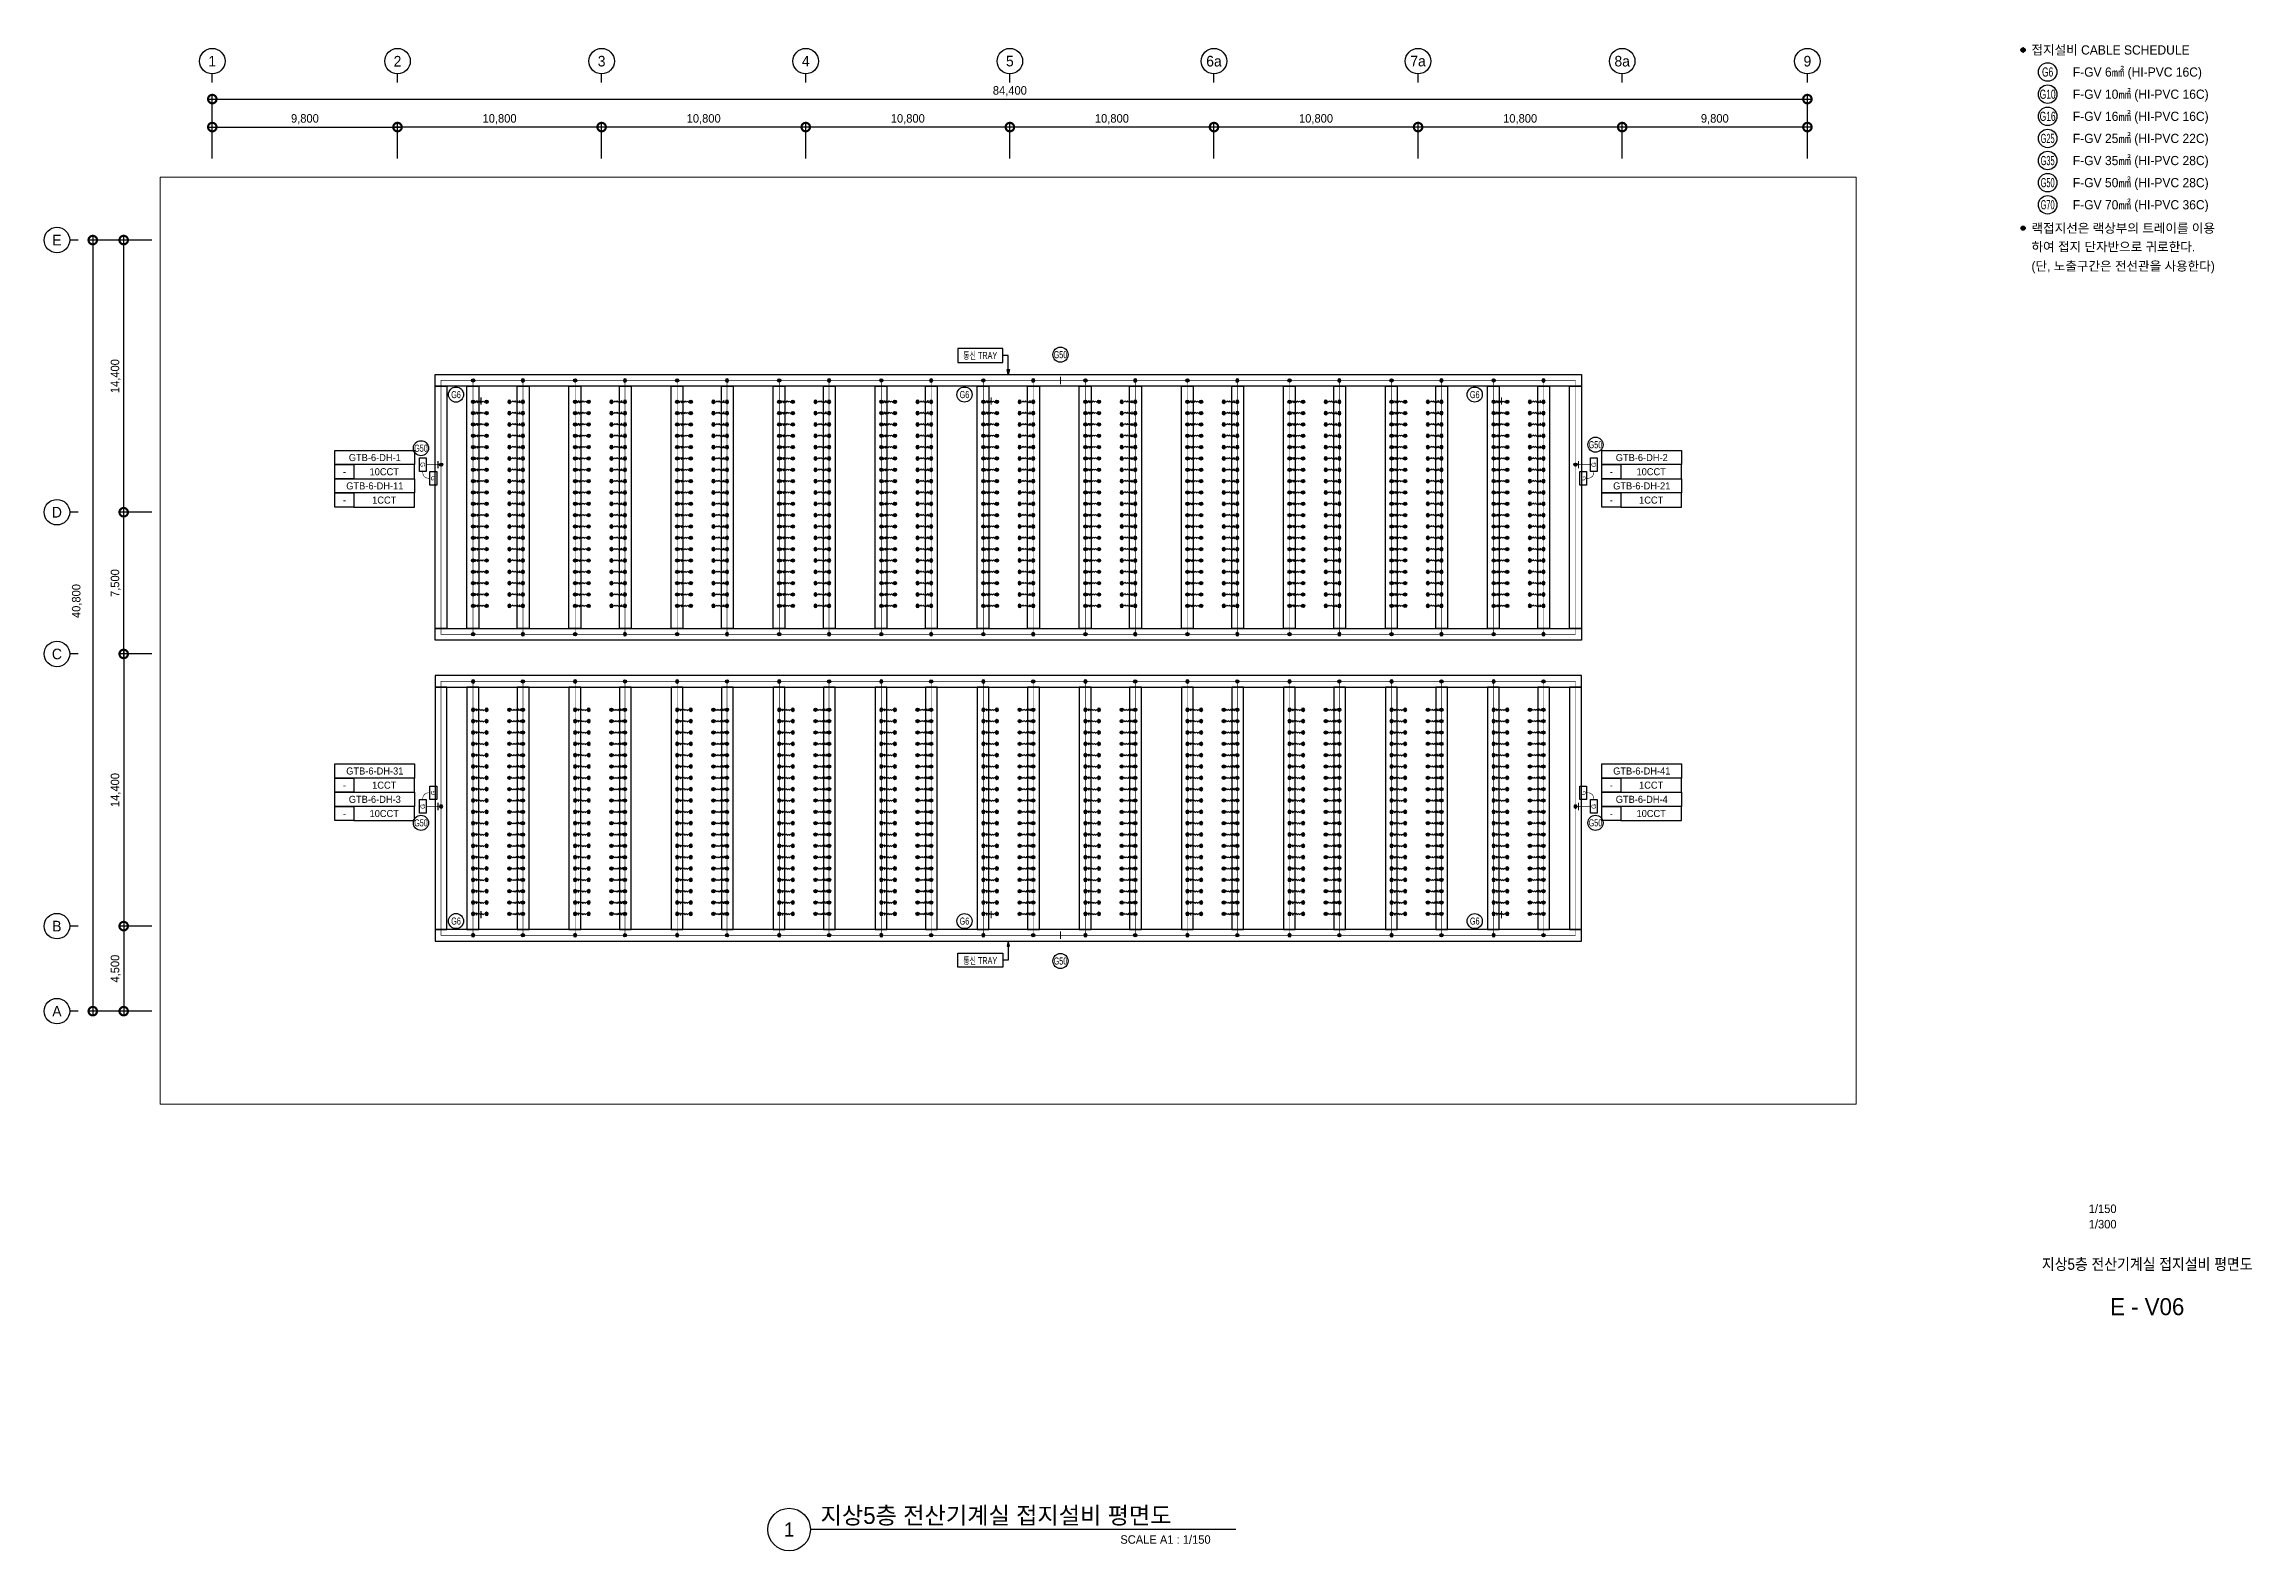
# Model space of a CAD drawing. Header units: millimetres. Extents: x -120884 to 122161, y 4425 to 84147.
# Drawn here: x 5349 to 122161, y 4425 to 84147 of the extents above; entities that cross this region are included whole.
import ezdxf
from ezdxf.enums import TextEntityAlignment as Align

# ---------------------------------------------------------------- set-up
doc = ezdxf.new("R2010")
doc.units = ezdxf.units.MM
doc.header["$LTSCALE"] = 150
doc.set_wipeout_variables(frame=1)
doc.linetypes.add('D1', pattern=[3, 1, -1, 1])
for name, color, linetype in [('------00 Distribution', 3, 'Continuous'), ('------99 Grounding_Grounding Terminal Board', 3, 'Continuous'), ('------99 Grounding_Grounding Terminal Board_Capacity', 6, 'Continuous'), ('------99 Grounding_Grounding Terminal Board_T', 2, 'Continuous'), ('-----21 Embeded Wire in Ceiling or Wall_전기', 3, 'Continuous'), ('-----27 Communication Cable Tray', 2, 'Continuous'), ('-----29 Indicator', 1, 'Continuous'), ('-----30 Text', 2, 'Continuous'), ('-----41 Drawing Title', 2, 'Continuous'), ('-----42 Drawing Number', 2, 'Continuous'), ('-----43 Drawing Scale', 3, 'Continuous')]:
    doc.layers.add(name, color=color, linetype=linetype)
doc.layers.add('-----31 Base Plan', color=252, linetype='Continuous', lineweight=0)
doc.layers.add('-----36 Dimension', color=1, linetype='Continuous', plot=False)
doc.styles.add('ELEC', font='')
doc.styles.get('ELEC').set_extended_font_data('Dotum')
doc.dimstyles.new('Gdim300', dxfattribs={"dimscale": 300, "dimtxt": 3, "dimasz": 6, "dimexe": 1.5, "dimexo": 2, "dimgap": 1, "dimtad": 1, "dimdec": 0, "dimzin": 0, "dimdsep": 46, "dimlunit": 6, "dimtxsty": 'ELEC', "dimblk": 'DOTSMALL', "dimblk1": 'DOTSMALL', "dimblk2": 'DOTSMALL', "dimcen": 1.5, "dimdle": 1.5, "dimclrd": 1, "dimclre": 1, "dimclrt": 256, "dimazin": 0, "dimtfac": 1, "dimtdec": 0, "dimtix": 1, "dimtmove": 2, "dimatfit": 3, "dimldrblk": 'DOTSMALL', "dimfxl": 1, "dimtolj": 1, "dimtzin": 0, "dimlwd": -1, "dimlwe": -1, "dimarcsym": 0})

msp = doc.modelspace()

# ---------------------------------------------------------------- texts
at = {"layer": '------99 Grounding_Grounding Terminal Board_Capacity', "color": 6, "style": 'ELEC'}
for s, p in [('-', (21235.632439665, 61523.43425047441, 1.231972526259866e-09)), ('10CCT', (23343.61670389629, 61523.43425047459, 1.231972526259866e-09)), ('-', (88271.60096310673, 61523.43425047407, 1.231972526259866e-09)), ('10CCT', (90379.58522733802, 61523.43425047425, 1.231972526259866e-09)), ('-', (21235.632439665, 60023.43425047433, 1.231972526259866e-09)), ('1CCT', (23343.61670389629, 60023.4342504745, 1.231972526259866e-09)), ('-', (88271.60096310673, 60023.43425047468, 1.231972526259866e-09)), ('1CCT', (90379.58522733802, 60023.43425047486, 1.231972526259866e-09)), ('-', (21235.63243966503, 44938.63047017957, 1.231972526259866e-09)), ('1CCT', (23343.61670389632, 44938.63047017975, 1.231972526259866e-09)), ('-', (88271.60096813156, 44938.63047017888, 1.231972526259866e-09)), ('1CCT', (90379.58523236285, 44938.63047017905, 1.231972526259866e-09)), ('-', (21235.63243966503, 43438.63047018019, 1.231972526259866e-09)), ('10CCT', (23343.61670389632, 43438.63047018036, 1.231972526259866e-09)), ('-', (88271.60096813133, 43438.63047017949, 1.231972526259866e-09)), ('10CCT', (90379.58523236262, 43438.63047017966, 1.231972526259866e-09))]:
    msp.add_text(s, height=375, rotation=5.002579958505433e-09, dxfattribs=at).set_placement(p, align=Align.MIDDLE_CENTER)
at = {"layer": '------99 Grounding_Grounding Terminal Board_T', "style": 'ELEC'}
for s, p in [('GTB-6-DH-1', (22844.37430246916, 62273.43425047428, 1.231972526259866e-09)), ('GTB-6-DH-2', (89880.34282591089, 62273.43425047394, 1.231972526259866e-09)), ('GTB-6-DH-11', (22844.37430246916, 60773.43425047419, 1.231972526259866e-09)), ('GTB-6-DH-21', (89880.34282591089, 60773.43425047455, 1.231972526259866e-09)), ('GTB-6-DH-31', (22844.37430246919, 45688.63047017944, 1.231972526259866e-09)), ('GTB-6-DH-41', (89880.34283093573, 45688.63047017874, 1.231972526259866e-09)), ('GTB-6-DH-3', (22844.37430246919, 44188.63047018005, 1.231972526259866e-09)), ('GTB-6-DH-4', (89880.3428309355, 44188.63047017936, 1.231972526259866e-09))]:
    msp.add_text(s, height=375, rotation=359.999999994789, dxfattribs=at).set_placement(p, align=Align.MIDDLE_CENTER)
at = {"layer": '-----30 Text', "style": 'ELEC', "width": 0.7}
for s, p in [('G50', (59122.84634606063, 67717.73008716758)), ('G6', (27141.54213637827, 65604.47016488222)), ('G6', (54043.14502169, 65604.99377715957)), ('G6', (81043.14512326947, 65604.99377716106)), ('G50', (87431.03277357183, 62953.90857299368, 1.231972526259866e-09)), ('G50', (25286.35430885822, 62766.43425047406, 1.231972526259866e-09)), ('G50', (25286.35430885822, 42945.63047018053, 1.231972526259866e-09)), ('G50', (87431.03277357183, 42945.63047018053, 1.231972526259866e-09)), ('G6', (27141.54213637827, 37747.9726186303)), ('G6', (54043.14502169, 37747.44900635295)), ('G6', (81043.14512326947, 37747.44900635147)), ('G50', (59122.84634606063, 35634.71269634494))]:
    msp.add_text(s, height=375, dxfattribs=at).set_placement(p, align=Align.MIDDLE)
at = {"layer": '-----36 Dimension', "style": 'ELEC'}
for s, p in [('1', (14245.38032135472, 83247.90140531457, 0.0003769323887722816)), ('2', (24045.38032135658, 83247.90140531457, 0.0003769327217182146)), ('3', (34845.38032134913, 83247.90140538942, 0.0003769322971685455)), ('4', (45645.38032135286, 83247.90140530316, 0.000376932396272663)), ('5', (56445.38032135286, 83247.90140531457, 0.0003769326949889059)), ('6a', (67245.380321351, 83247.90140531457, 0.0003769327217182146)), ('7a', (78045.38032135845, 83247.90140539315, 0.0003769322971685455)), ('8a', (88845.38032135472, 83247.90140531457, 0.0003769327217182146)), ('9', (98645.38032135845, 83247.90140531445, 0.000376932310481152)), ('E', (6023.992865394917, 73780.91907475272, 0.0003769326027975502)), ('D', (6023.992865394917, 59380.91907471593, 0.0003769326027975502)), ('C', (6023.992865393055, 51880.91907471552, 0.0003769326087742002)), ('B', (6023.992865394917, 37480.91907470295, 0.0003769326027975502)), ('A', (6023.992865393055, 32980.91907471645, 0.0003769324510446106))]:
    msp.add_text(s, height=562.4999999826059, dxfattribs=at).set_placement(p, align=Align.MIDDLE)
at = {"layer": '-----41 Drawing Title', "style": 'ELEC'}
msp.add_text('E - V06', height=900, dxfattribs=at).set_placement((116625, 17345), align=Align.MIDDLE_CENTER)
at = {"layer": '-----41 Drawing Title', "color": 7, "style": 'ELEC'}
msp.add_text('1', height=749.9999992500001, dxfattribs=at).set_placement((44764.07099226775, 5550), align=Align.MIDDLE)
at = {"layer": '-----41 Drawing Title', "color": 2, "style": 'ELEC'}
msp.add_text('지상5층 전산기계실 접지설비 평면도', height=900, dxfattribs=at).set_placement((46429.10029791441, 5850))
at = {"layer": '-----41 Drawing Title', "style": 'ELEC'}
msp.add_text('SCALE A1 : 1/150', height=450, dxfattribs=at).set_placement((67068.61255621567, 4800), align=Align.RIGHT)
at = {"layer": '-----42 Drawing Number', "style": 'ELEC', "width": 0.9}
msp.add_text('지상5층 전산기계실 접지설비 평면도', height=600, dxfattribs=at).set_placement((116625, 19595), align=Align.MIDDLE_CENTER)
at = {"layer": '-----43 Drawing Scale', "style": 'ELEC'}
for s, p in [('1/150', (113530.1153324586, 22300)), ('1/300', (113530.1153324586, 21485.00000000001))]:
    msp.add_text(s, height=450, dxfattribs=at).set_placement(p)

# ---------------------------------------------------------------- blocks, each defined once
blk = doc.blocks.new('_DotSmall')
at = {"color": 0, "linetype": 'ByBlock', "const_width": 0.5}
blk.add_lwpolyline([(-0.0625, 0, 1), (0.0625, 0, 1)], format="xyb", close=True, dxfattribs=at)
blk = doc.blocks.new('*D4')
at = {"layer": '-----36 Dimension', "color": 1}
for p, q in [((11048.02618733712, 73780.91907471445), (7696.614775390439, 73780.91907471445)), ((7921.614775390439, 74005.91907471445), (7921.614775390448, 32755.91907471629)), ((11048.02618733526, 32980.91907471629), (7696.614775390448, 32980.91907471629))]:
    blk.add_line(p, q, dxfattribs=at)
at = {"layer": 'Defpoints', "color": 0, "transparency": 16777216}
for p in [(11348.02618733712, 73780.91907471445), (7921.614775390448, 32980.91907471629), (11348.02618733526, 32980.91907471629)]:
    blk.add_point(p, dxfattribs=at)
at = {"layer": '-----36 Dimension', "color": 1, "xscale": 900, "yscale": 900, "zscale": 900}
for p, rotation in [((7921.614775390439, 73780.91907471445), 90), ((7921.614775390448, 32980.91907471629), 270)]:
    blk.add_blockref('_DotSmall', p, dxfattribs=dict(at, rotation=rotation))
at = {"layer": '-----36 Dimension', "insert": (7085.929023035918, 54680.91907472431), "char_height": 450, "attachment_point": 5, "rotation": 90, "style": 'ELEC'}
blk.add_mtext('\\A1;40,800', dxfattribs=at)
blk = doc.blocks.new('*D5')
at = {"layer": '-----36 Dimension', "color": 1}
for p, q in [((9557.102027167652, 51655.9190747152), (9557.10202716765, 59605.91907471549)), ((11048.02618733899, 59380.91907471549), (9332.10202716765, 59380.91907471549)), ((11048.02618733899, 51880.9190747152), (9332.102027167652, 51880.9190747152))]:
    blk.add_line(p, q, dxfattribs=at)
at = {"layer": 'Defpoints', "color": 0, "transparency": 16777216}
for p in [(9557.10202716765, 59380.91907471549), (11348.02618733899, 59380.91907471549), (11348.02618733899, 51880.9190747152)]:
    blk.add_point(p, dxfattribs=at)
at = {"layer": '-----36 Dimension', "color": 1, "xscale": 900, "yscale": 900, "zscale": 900}
for p, rotation in [((9557.10202716765, 59380.91907471549), 90), ((9557.102027167652, 51880.9190747152), 270)]:
    blk.add_blockref('_DotSmall', p, dxfattribs=dict(at, rotation=rotation))
at = {"layer": '-----36 Dimension', "insert": (9138.445310749754, 55630.91907471533), "char_height": 450, "attachment_point": 5, "rotation": 90, "style": 'ELEC'}
blk.add_mtext('\\A1;7,500', dxfattribs=at)
blk = doc.blocks.new('*D6')
at = {"layer": '-----36 Dimension', "color": 1}
for p, q in [((11048.02618733712, 73780.91907471445), (9332.1020271602, 73780.91907471445)), ((9557.102027160203, 59155.91907471549), (9557.1020271602, 74005.91907471445)), ((11048.02618733899, 59380.91907471549), (9332.102027160203, 59380.91907471549))]:
    blk.add_line(p, q, dxfattribs=at)
at = {"layer": 'Defpoints', "color": 0, "transparency": 16777216}
for p in [(9557.1020271602, 73780.91907471445), (11348.02618733712, 73780.91907471445), (11348.02618733899, 59380.91907471549)]:
    blk.add_point(p, dxfattribs=at)
at = {"layer": '-----36 Dimension', "color": 1, "xscale": 900, "yscale": 900, "zscale": 900}
for p, rotation in [((9557.1020271602, 73780.91907471445), 90), ((9557.102027160203, 59380.91907471549), 270)]:
    blk.add_blockref('_DotSmall', p, dxfattribs=dict(at, rotation=rotation))
at = {"layer": '-----36 Dimension', "insert": (9138.445310742307, 66580.91907471496), "char_height": 450, "attachment_point": 5, "rotation": 90, "style": 'ELEC'}
blk.add_mtext('\\A1;14,400', dxfattribs=at)
blk = doc.blocks.new('*D7')
at = {"layer": '-----36 Dimension', "color": 1}
for p, q in [((11048.02618733712, 51880.9190747152), (9332.102027160197, 51880.9190747152)), ((9557.102027160197, 52105.9190747152), (9557.1020271602, 37255.91907470256)), ((11048.02618733899, 37480.91907470256), (9332.1020271602, 37480.91907470256))]:
    blk.add_line(p, q, dxfattribs=at)
at = {"layer": 'Defpoints', "color": 0, "transparency": 16777216}
for p in [(11348.02618733712, 51880.9190747152), (9557.1020271602, 37480.91907470256), (11348.02618733899, 37480.91907470256)]:
    blk.add_point(p, dxfattribs=at)
at = {"layer": '-----36 Dimension', "color": 1, "xscale": 900, "yscale": 900, "zscale": 900}
for p, rotation in [((9557.102027160197, 51880.9190747152), 90), ((9557.1020271602, 37480.91907470256), 270)]:
    blk.add_blockref('_DotSmall', p, dxfattribs=dict(at, rotation=rotation))
at = {"layer": '-----36 Dimension', "insert": (9138.4453107423, 44680.91907470887), "char_height": 450, "attachment_point": 5, "rotation": 90, "style": 'ELEC'}
blk.add_mtext('\\A1;14,400', dxfattribs=at)
blk = doc.blocks.new('*D8')
at = {"layer": '-----36 Dimension', "color": 1}
for p, q in [((11048.02618733899, 37480.91907470256), (9332.102027150884, 37480.91907470256)), ((9557.102027150884, 37705.91907470256), (9557.102027150886, 32755.9190747163)), ((11048.02618733526, 32980.91907471629), (9332.102027150886, 32980.91907471629))]:
    blk.add_line(p, q, dxfattribs=at)
at = {"layer": 'Defpoints', "color": 0, "transparency": 16777216}
for p in [(11348.02618733899, 37480.91907470256), (9557.102027150886, 32980.91907471629), (11348.02618733526, 32980.91907471629)]:
    blk.add_point(p, dxfattribs=at)
at = {"layer": '-----36 Dimension', "color": 1, "xscale": 900, "yscale": 900, "zscale": 900}
for p, rotation in [((9557.102027150884, 37480.91907470256), 90), ((9557.102027150886, 32980.91907471629), 270)]:
    blk.add_blockref('_DotSmall', p, dxfattribs=dict(at, rotation=rotation))
at = {"layer": '-----36 Dimension', "insert": (9138.445310732983, 35230.91907470942), "char_height": 450, "attachment_point": 5, "rotation": 90, "style": 'ELEC'}
blk.add_mtext('\\A1;4,500', dxfattribs=at)
blk = doc.blocks.new('*D9')
at = {"layer": '-----36 Dimension', "color": 1}
for p, q in [((78270.38032136031, 79759.3679406055), (67020.38032135845, 79759.3679406055)), ((67245.38032135845, 78088.26735070063), (67245.38032135845, 79984.3679406055)), ((78045.38032136031, 78088.26735069318), (78045.38032136031, 79984.3679406055))]:
    blk.add_line(p, q, dxfattribs=at)
at = {"layer": 'Defpoints', "color": 0, "transparency": 16777216}
for p in [(67245.38032135845, 79759.3679406055), (67245.38032135845, 77788.26735070063), (78045.38032136031, 77788.26735069318)]:
    blk.add_point(p, dxfattribs=at)
at = {"layer": '-----36 Dimension', "color": 1, "xscale": 900, "yscale": 900, "zscale": 900, "rotation": 180}
blk.add_blockref('_DotSmall', (67245.38032135845, 79759.3679406055), dxfattribs=at)
at = {"layer": '-----36 Dimension', "color": 1, "xscale": 900, "yscale": 900, "zscale": 900}
blk.add_blockref('_DotSmall', (78045.38032136031, 79759.3679406055), dxfattribs=at)
at = {"layer": '-----36 Dimension', "insert": (72645.38032135938, 80178.02465702342), "char_height": 450, "attachment_point": 5, "style": 'ELEC'}
blk.add_mtext('\\A1;10,800', dxfattribs=at)
blk = doc.blocks.new('*D10')
at = {"layer": '-----36 Dimension', "color": 1}
for p, q in [((89070.38032135845, 79759.36794060178), (77820.38032136031, 79759.36794060178)), ((78045.38032136031, 78088.2673506969), (78045.38032136031, 79984.36794060178)), ((88845.38032135845, 78088.26735069318), (88845.38032135845, 79984.36794060178))]:
    blk.add_line(p, q, dxfattribs=at)
at = {"layer": 'Defpoints', "color": 0, "transparency": 16777216}
for p in [(78045.38032136031, 79759.36794060178), (78045.38032136031, 77788.2673506969), (88845.38032135845, 77788.26735069318)]:
    blk.add_point(p, dxfattribs=at)
at = {"layer": '-----36 Dimension', "color": 1, "xscale": 900, "yscale": 900, "zscale": 900, "rotation": 180}
blk.add_blockref('_DotSmall', (78045.38032136031, 79759.36794060178), dxfattribs=at)
at = {"layer": '-----36 Dimension', "color": 1, "xscale": 900, "yscale": 900, "zscale": 900}
blk.add_blockref('_DotSmall', (88845.38032135845, 79759.36794060178), dxfattribs=at)
at = {"layer": '-----36 Dimension', "insert": (83445.38032135938, 80178.02465701969), "char_height": 450, "attachment_point": 5, "style": 'ELEC'}
blk.add_mtext('\\A1;10,800', dxfattribs=at)
blk = doc.blocks.new('*D11')
at = {"layer": '-----36 Dimension', "color": 1}
for p, q in [((98870.38032135845, 79759.36794059433), (88620.38032135845, 79759.36794059433)), ((88845.38032135845, 78088.2673506969), (88845.38032135845, 79984.36794059433)), ((98645.38032135845, 78088.26735068933), (98645.38032135845, 79984.36794059433))]:
    blk.add_line(p, q, dxfattribs=at)
at = {"layer": 'Defpoints', "color": 0, "transparency": 16777216}
for p in [(88845.38032135845, 79759.36794059433), (88845.38032135845, 77788.2673506969), (98645.38032135845, 77788.26735068933)]:
    blk.add_point(p, dxfattribs=at)
at = {"layer": '-----36 Dimension', "color": 1, "xscale": 900, "yscale": 900, "zscale": 900, "rotation": 180}
blk.add_blockref('_DotSmall', (88845.38032135845, 79759.36794059433), dxfattribs=at)
at = {"layer": '-----36 Dimension', "color": 1, "xscale": 900, "yscale": 900, "zscale": 900}
blk.add_blockref('_DotSmall', (98645.38032135845, 79759.36794059433), dxfattribs=at)
at = {"layer": '-----36 Dimension', "insert": (93745.38032135845, 80178.02465701224), "char_height": 450, "attachment_point": 5, "style": 'ELEC'}
blk.add_mtext('\\A1;9,800', dxfattribs=at)
blk = doc.blocks.new('*D12')
at = {"layer": '-----36 Dimension', "color": 1}
for p, q in [((67470.38032135658, 79759.3679406651), (56220.38032136031, 79759.3679406651)), ((56445.38032136031, 78088.26735076954), (56445.38032136031, 79984.3679406651)), ((67245.38032135658, 78088.2673506969), (67245.38032135658, 79984.3679406651))]:
    blk.add_line(p, q, dxfattribs=at)
at = {"layer": 'Defpoints', "color": 0, "transparency": 16777216}
for p in [(56445.38032136031, 79759.3679406651), (56445.38032136031, 77788.26735076954), (67245.38032135658, 77788.2673506969)]:
    blk.add_point(p, dxfattribs=at)
at = {"layer": '-----36 Dimension', "color": 1, "xscale": 900, "yscale": 900, "zscale": 900, "rotation": 180}
blk.add_blockref('_DotSmall', (56445.38032136031, 79759.3679406651), dxfattribs=at)
at = {"layer": '-----36 Dimension', "color": 1, "xscale": 900, "yscale": 900, "zscale": 900}
blk.add_blockref('_DotSmall', (67245.38032135658, 79759.3679406651), dxfattribs=at)
at = {"layer": '-----36 Dimension', "insert": (61845.38032135845, 80178.02465708302), "char_height": 450, "attachment_point": 5, "style": 'ELEC'}
blk.add_mtext('\\A1;10,800', dxfattribs=at)
blk = doc.blocks.new('*D13')
at = {"layer": '-----36 Dimension', "color": 1}
for p, q in [((35070.380321351, 79759.36794072844), (23820.38032135472, 79759.36794072844)), ((24045.38032135472, 78088.2673506969), (24045.38032135472, 79984.36794072844)), ((34845.380321351, 78088.2673506969), (34845.380321351, 79984.36794072844))]:
    blk.add_line(p, q, dxfattribs=at)
at = {"layer": 'Defpoints', "color": 0, "transparency": 16777216}
for p in [(24045.38032135472, 79759.36794072844), (24045.38032135472, 77788.2673506969), (34845.380321351, 77788.2673506969)]:
    blk.add_point(p, dxfattribs=at)
at = {"layer": '-----36 Dimension', "color": 1, "xscale": 900, "yscale": 900, "zscale": 900, "rotation": 180}
blk.add_blockref('_DotSmall', (24045.38032135472, 79759.36794072844), dxfattribs=at)
at = {"layer": '-----36 Dimension', "color": 1, "xscale": 900, "yscale": 900, "zscale": 900}
blk.add_blockref('_DotSmall', (34845.380321351, 79759.36794072844), dxfattribs=at)
at = {"layer": '-----36 Dimension', "insert": (29445.38032135286, 80178.02465714635), "char_height": 450, "attachment_point": 5, "style": 'ELEC'}
blk.add_mtext('\\A1;10,800', dxfattribs=at)
blk = doc.blocks.new('*D14')
at = {"layer": '-----36 Dimension', "color": 1}
for p, q in [((14020.38032135472, 79759.36794066138), (24270.38032135472, 79759.36794066138)), ((14245.38032135472, 78088.26735070499), (14245.38032135472, 79984.36794066138)), ((24045.38032135472, 78088.2673506969), (24045.38032135472, 79984.36794066138))]:
    blk.add_line(p, q, dxfattribs=at)
at = {"layer": 'Defpoints', "color": 0, "transparency": 16777216}
for p in [(24045.38032135472, 79759.36794066138), (14245.38032135472, 77788.26735070499), (24045.38032135472, 77788.2673506969)]:
    blk.add_point(p, dxfattribs=at)
at = {"layer": '-----36 Dimension', "color": 1, "xscale": 900, "yscale": 900, "zscale": 900, "rotation": 180}
blk.add_blockref('_DotSmall', (14245.38032135472, 79759.36794066138), dxfattribs=at)
at = {"layer": '-----36 Dimension', "color": 1, "xscale": 900, "yscale": 900, "zscale": 900}
blk.add_blockref('_DotSmall', (24045.38032135472, 79759.36794066138), dxfattribs=at)
at = {"layer": '-----36 Dimension', "insert": (19145.38032135472, 80178.0246570793), "char_height": 450, "attachment_point": 5, "style": 'ELEC'}
blk.add_mtext('\\A1;9,800', dxfattribs=at)
blk = doc.blocks.new('*D15')
at = {"layer": '-----36 Dimension', "color": 1}
for p, q in [((14020.38032135472, 81240.28115400381), (98870.38032136031, 81240.28115400381)), ((14245.38032135472, 78088.2673506969), (14245.38032135472, 81465.28115400381)), ((98645.38032136031, 78088.26735061448), (98645.38032136031, 81465.28115400381))]:
    blk.add_line(p, q, dxfattribs=at)
at = {"layer": 'Defpoints', "color": 0, "transparency": 16777216}
for p in [(98645.38032136031, 81240.28115400381), (14245.38032135472, 77788.2673506969), (98645.38032136031, 77788.26735061448)]:
    blk.add_point(p, dxfattribs=at)
at = {"layer": '-----36 Dimension', "color": 1, "xscale": 900, "yscale": 900, "zscale": 900, "rotation": 180}
blk.add_blockref('_DotSmall', (14245.38032135472, 81240.28115400381), dxfattribs=at)
at = {"layer": '-----36 Dimension', "color": 1, "xscale": 900, "yscale": 900, "zscale": 900}
blk.add_blockref('_DotSmall', (98645.38032136031, 81240.28115400381), dxfattribs=at)
at = {"layer": '-----36 Dimension', "insert": (56445.38032135752, 81658.93787042172), "char_height": 450, "attachment_point": 5, "style": 'ELEC'}
blk.add_mtext('\\A1;84,400', dxfattribs=at)
blk = doc.blocks.new('*D16')
at = {"layer": '-----36 Dimension', "color": 1}
for p, q in [((45870.38032135472, 79759.36794067256), (34620.380321351, 79759.36794067256)), ((34845.380321351, 78088.2673506969), (34845.380321351, 79984.36794067256)), ((45645.38032135472, 78088.26735061064), (45645.38032135472, 79984.36794067256))]:
    blk.add_line(p, q, dxfattribs=at)
at = {"layer": 'Defpoints', "color": 0, "transparency": 16777216}
for p in [(34845.380321351, 79759.36794067256), (34845.380321351, 77788.2673506969), (45645.38032135472, 77788.26735061064)]:
    blk.add_point(p, dxfattribs=at)
at = {"layer": '-----36 Dimension', "color": 1, "xscale": 900, "yscale": 900, "zscale": 900, "rotation": 180}
blk.add_blockref('_DotSmall', (34845.380321351, 79759.36794067256), dxfattribs=at)
at = {"layer": '-----36 Dimension', "color": 1, "xscale": 900, "yscale": 900, "zscale": 900}
blk.add_blockref('_DotSmall', (45645.38032135472, 79759.36794067256), dxfattribs=at)
at = {"layer": '-----36 Dimension', "insert": (40245.38032135286, 80178.02465709047), "char_height": 450, "attachment_point": 5, "style": 'ELEC'}
blk.add_mtext('\\A1;10,800', dxfattribs=at)
blk = doc.blocks.new('*D17')
at = {"layer": '-----36 Dimension', "color": 1}
for p, q in [((56670.38032136031, 79759.36794074706), (45420.38032135472, 79759.36794074706)), ((45645.38032135472, 78088.2673506969), (45645.38032135472, 79984.36794074706)), ((56445.38032136031, 78088.2673506969), (56445.38032136031, 79984.36794074706))]:
    blk.add_line(p, q, dxfattribs=at)
at = {"layer": 'Defpoints', "color": 0, "transparency": 16777216}
for p in [(45645.38032135472, 79759.36794074706), (45645.38032135472, 77788.2673506969), (56445.38032136031, 77788.2673506969)]:
    blk.add_point(p, dxfattribs=at)
at = {"layer": '-----36 Dimension', "color": 1, "xscale": 900, "yscale": 900, "zscale": 900, "rotation": 180}
blk.add_blockref('_DotSmall', (45645.38032135472, 79759.36794074706), dxfattribs=at)
at = {"layer": '-----36 Dimension', "color": 1, "xscale": 900, "yscale": 900, "zscale": 900}
blk.add_blockref('_DotSmall', (56445.38032136031, 79759.36794074706), dxfattribs=at)
at = {"layer": '-----36 Dimension', "insert": (51045.38032135752, 80178.02465716498), "char_height": 450, "attachment_point": 5, "style": 'ELEC'}
blk.add_mtext('\\A1;10,800', dxfattribs=at)
blk = doc.blocks.new('A13')
blk.add_lwpolyline([(-5.759123780535447e-06, -299.9999958128319), (-5.759123780535447e-06, 4.187168087810278e-06), (599.9999942408763, 4.187168087810278e-06), (599.9999942408763, -299.9999958128319)], close=True)
at = {"style": 'ELEC'}
blk.add_text('G', height=200, dxfattribs=at).set_placement((299.9999942408758, -149.9999958128319), align=Align.MIDDLE)
blk = doc.blocks.new('A$C10f95c32')
h = blk.add_hatch(color=0)
edge = h.paths.add_edge_path()
edge.add_arc((64.00719340983778, 64.00719340983778), 64.0071934098378, 720.0000000000341, 1080.000000000034, ccw=False)
at = {"color": 0}
blk.add_circle((64.00719340983778, 64.00719340983778), 64.0071934098378, dxfattribs=at)
blk = doc.blocks.new('A$Ccbf2eefb')
at = {"layer": '-----30 Text'}
h = blk.add_hatch(color=256, dxfattribs=at)
edge = h.paths.add_edge_path()
edge.add_arc((85.64149844797794, 4879.814625411942), 85.64149844795303, 0, 360)
h = blk.add_hatch(color=256, dxfattribs=at)
edge = h.paths.add_edge_path()
edge.add_arc((85.64149844797794, -2374.198877500166), 85.64149844795303, 0, 360)
at = {"layer": '-----29 Indicator'}
for centre in [(1084.638212940306, 3981.592741808454), (1084.63838944782, 3078.001512006049), (1084.638565956731, 2178.001512006049), (1084.638742465642, 1278.001512006049), (1084.638918973855, 378.0015120060489), (1084.639095482067, -521.9984879939507), (1084.63927199028, -1421.998487993951)]:
    blk.add_circle(centre, 378.0015120060482, dxfattribs=at)
at = {"layer": '-----30 Text'}
for centre in [(85.64149844797794, 4879.814625411942), (85.64149844797794, -2374.198877500166)]:
    blk.add_circle(centre, 85.64149844795303, dxfattribs=at)
for p in [(5.471520125865936e-09, 4879.814625411942), (85.64149844797794, 4965.456123860386), (85.64149844797794, 4794.173126963324), (171.2829969030572, 4879.814625411942), (171.2829969030572, -2374.198877500166)]:
    blk.add_point(p, dxfattribs=at)
at = {"layer": '-----29 Indicator', "color": 2, "style": 'ELEC'}
for s, width, p in [('G6', 0.7, (1084.638212940306, 3981.592741808454)), ('G10', 0.7, (1084.63838944782, 3078.001512006049)), ('G16', 0.7, (1084.638565956731, 2178.001512006049)), ('G25', 0.5, (1084.638742465642, 1278.001512006049)), ('G35', 0.5, (1084.638918973855, 378.0015120060489)), ('G50', 0.5, (1084.639095482067, -521.9984879939507)), ('G70', 0.5, (1084.63927199028, -1421.998487993951))]:
    blk.add_text(s, height=375, dxfattribs=dict(at, width=width)).set_placement(p, align=Align.MIDDLE)
at = {"layer": '-----30 Text', "style": 'ELEC'}
for s, p in [('접지설비 CABLE SCHEDULE', (428.2760927526979, 4879.797126907339)), ('F-GV 6㎟ (HI-PVC 16C)', (2110.642290606978, 3979.797126907339)), ('F-GV 10㎟ (HI-PVC 16C)', (2110.642467114492, 3078.001512006049)), ('F-GV 16㎟ (HI-PVC 16C)', (2110.642643623403, 2178.001512006049)), ('F-GV 25㎟ (HI-PVC 22C)', (2110.642820131965, 1278.001512006049)), ('F-GV 35㎟ (HI-PVC 28C)', (2110.642996640527, 378.0015120060489)), ('F-GV 50㎟ (HI-PVC 28C)', (2110.643173148739, -521.9984879939507)), ('F-GV 70㎟ (HI-PVC 36C)', (2110.643349656952, -1421.998487993951)), ('랙접지선은 랙상부의 트레이를 이용', (428.2760927526979, -2374.21637600477)), ('하여 접지 단자반으로 귀로한다.', (428.2760927526979, -3127.986995218351)), ('(단, 노출구간은 전선관을 사용한다)', (428.2760927526979, -3915.50936324129))]:
    blk.add_text(s, height=375, dxfattribs=at).set_placement(p, align=Align.MIDDLE_LEFT)
blk = doc.blocks.new('A$C650d4fc8')
at = {"layer": '-----30 Text', "xscale": 1.3, "yscale": 1.3, "zscale": 1.3}
blk.add_blockref('A$Ccbf2eefb', (-16204.05917893304, -11602.57445884323), dxfattribs=at)

# ---------------------------------------------------------------- dimensions: what is measured, and where the dimension line sits
at = {"layer": '-----36 Dimension'}
for base, p1, p2, angle, picture, middle in [((98645.38032136031, 81240.28115400381, 0.0003769322679589088), (14245.38032135472, 77788.2673506969, 0.0003769322679589088), (98645.38032136031, 77788.26735061448, 0.00037693198770936), 180, '*D15', (56445.38032135752, 81658.93787042172, 0.0003769322679589088)), ((24045.38032135472, 79759.36794072844, 0.0003769322679589088), (34845.380321351, 77788.2673506969, 0.0003769322679589088), (24045.38032135472, 77788.2673506969, 0.0003769322679589088), 180, '*D13', (29445.38032135286, 80178.02465714635, 0.0003769322679589088)), ((34845.380321351, 79759.36794067256, 0.0003769322679589088), (45645.38032135472, 77788.26735061064, 0.000376932323277131), (34845.380321351, 77788.2673506969, 0.0003769322679589088), 180, '*D16', (40245.38032135286, 80178.02465709047, 0.0003769322679589088)), ((45645.38032135472, 79759.36794074706, 0.0003769322228166544), (56445.38032136031, 77788.2673506969, 0.0003769322679589088), (45645.38032135472, 77788.2673506969, 0.0003769322679589088), 180, '*D17', (51045.38032135752, 80178.02465716498, 0.0003769322228166544)), ((9557.1020271602, 73780.91907471445, 0.0003769325700642609), (11348.02618733898, 59380.91907471546, 0.0003769322412399319), (11348.02618733712, 73780.91907471442, 0.0003769324093887365), 90, '*D6', (9138.445310742307, 66580.91907471496, 0.0003769325700642609)), ((9557.10202716765, 59380.91907471549, 0.0003769325700642609), (11348.02618733898, 51880.91907471517, 0.0003769322412409494), (11348.02618733898, 59380.91907471546, 0.0003769322412399319), 90, '*D5', (9138.445310749754, 55630.91907471533, 0.0003769325700642609)), ((9557.1020271602, 37480.91907470256, 0.0003769325700642609), (11348.02618733712, 51880.91907471517, 0.0003769322412405104), (11348.02618733898, 37480.91907470254, 0.0003769322412399319), 270, '*D7', (9138.4453107423, 44680.91907470887, 0.0003769325700642609)), ((9557.102027150886, 32980.91907471629, 0.0003769325700642609), (11348.02618733898, 37480.91907470254, 0.0003769322412399319), (11348.02618733526, 32980.91907471628, 0.0003769322627064841), 270, '*D8', (9138.445310732983, 35230.91907470942, 0.0003769325700642609))]:
    dim = msp.add_linear_dim(base=base, p1=p1, p2=p2, angle=angle, dimstyle='Gdim300', override={"dimscale": 150, "dimtxsty": 'ELEC'}, dxfattribs=at)
    dim.commit()
    dim.dimension.update_dxf_attribs({"geometry": picture, "text_midpoint": middle})
for base, p1, p2, picture, middle in [((24045.38032135472, 79759.36794066138, 0.0003769322679589088), (14245.38032135472, 77788.26735070499, 0.000376932262742499), (24045.38032135472, 77788.2673506969, 0.0003769322679589088), '*D14', (19145.38032135472, 80178.0246570793, 0.0003769322679589088)), ((56445.38032136031, 79759.3679406651, 0.0003769322403440085), (67245.38032135658, 77788.2673506969, 0.0003769322679589088), (56445.38032136031, 77788.26735076954, 0.0003769322854862628), '*D12', (61845.38032135845, 80178.02465708302, 0.0003769322403440085)), ((67245.38032135845, 79759.3679406055, 0.0003769322403440085), (78045.38032136031, 77788.26735069318, 0.0003769322679589088), (67245.38032135845, 77788.26735070063, 0.0003769322679589088), '*D9', (72645.38032135938, 80178.02465702342, 0.0003769322403440085)), ((78045.38032136031, 79759.36794060178, 0.0003769322403440085), (88845.38032135845, 77788.26735069318, 0.0003769322679589088), (78045.38032136031, 77788.2673506969, 0.0003769322679589088), '*D10', (83445.38032135938, 80178.02465701969, 0.0003769322403440085)), ((88845.38032135845, 79759.36794059433, 0.0003769322403440085), (98645.38032135845, 77788.26735068933, 0.0003769319398915192), (88845.38032135845, 77788.2673506969, 0.0003769322679589088), '*D11', (93745.38032135845, 80178.02465701224, 0.0003769322403440085))]:
    dim = msp.add_linear_dim(base=base, p1=p1, p2=p2, dimstyle='Gdim300', override={"dimscale": 150, "dimtxsty": 'ELEC'}, dxfattribs=at)
    dim.commit()
    dim.dimension.update_dxf_attribs({"geometry": picture, "text_midpoint": middle})
dim = msp.add_linear_dim(base=(7921.614775390448, 32980.91907471629, 0.0003769325700642609), p1=(11348.02618733712, 73780.91907471442, 0.0003769325417636519), p2=(11348.02618733526, 32980.91907471628, 0.0003769322627064841), angle=90, dimstyle='Gdim300', override={"dimscale": 150, "dimtxsty": 'ELEC'}, dxfattribs=at)
dim.commit()
dim.dimension.update_dxf_attribs({"geometry": '*D4', "text_midpoint": (7085.929023035918, 54680.91907472431, 0.0003769325700642609), "dimtype": 160})

# ---------------------------------------------------------------- linework, layer by layer
at = {"layer": '------99 Grounding_Grounding Terminal Board', "color": 1, "elevation": 1.231972526259866e-09}
for points in [[(24952.35856670045, 62648.4342504738), (24952.35856669999, 61898.43425047406), (20736.39003823788, 61898.43425047441), (20736.39003823788, 62648.4342504745)], [(91988.32709014218, 62648.43425047346), (91988.32709014171, 61898.43425047372), (87772.3585616796, 61898.43425047407), (87772.3585616796, 62648.43425047416)], [(20736.39003823788, 61898.43425047441), (21734.87484109213, 61898.43425047441), (21734.87484109213, 61148.43425047441), (20736.39003823788, 61148.43425047441)], [(24952.35856670045, 61148.43425047371), (24952.35856669999, 60398.43425047398), (20736.39003823788, 60398.43425047433), (20736.39003823788, 61148.43425047441)], [(24952.35856670045, 61898.43425047476), (21734.87484109213, 61898.43425047476), (21734.87484109213, 61148.43425047441), (24952.35856670045, 61148.43425047441)], [(87772.3585616796, 61898.43425047407), (88770.84336453385, 61898.43425047407), (88770.84336453385, 61148.43425047407), (87772.3585616796, 61148.43425047407)], [(91988.32709014218, 61148.43425047407), (91988.32709014171, 60398.43425047433), (87772.3585616796, 60398.43425047468), (87772.3585616796, 61148.43425047477)], [(91988.32709014218, 61898.43425047442), (88770.84336453385, 61898.43425047442), (88770.84336453385, 61148.43425047407), (91988.32709014218, 61148.43425047407)], [(20736.39003823788, 60398.43425047433), (21734.87484109213, 60398.43425047433), (21734.87484109213, 59648.43425047433), (20736.39003823788, 59648.43425047433)], [(24952.35856670045, 60398.43425047467), (21734.87484109213, 60398.43425047467), (21734.87484109213, 59648.43425047433), (24952.35856670045, 59648.43425047433)], [(87772.3585616796, 60398.43425047468), (88770.84336453385, 60398.43425047468), (88770.84336453385, 59648.43425047468), (87772.3585616796, 59648.43425047468)], [(91988.32709014218, 60398.43425047503), (88770.84336453385, 60398.43425047503), (88770.84336453385, 59648.43425047468), (91988.32709014218, 59648.43425047468)], [(24952.35856670048, 46063.63047017896), (24952.35856670002, 45313.63047017923), (20736.39003823791, 45313.63047017957), (20736.39003823791, 46063.63047017966)], [(91988.32709516701, 46063.63047017826), (91988.32709516655, 45313.63047017853), (87772.35856670444, 45313.63047017888), (87772.35856670444, 46063.63047017896)], [(20736.39003823791, 45313.63047017957), (21734.87484109215, 45313.63047017957), (21734.87484109215, 44563.63047017957), (20736.39003823791, 44563.63047017957)], [(24952.35856670048, 44563.63047017957), (24952.35856670002, 43813.63047017984), (20736.39003823791, 43813.63047018019), (20736.39003823791, 44563.63047018027)], [(24952.35856670048, 45313.63047017992), (21734.87484109215, 45313.63047017992), (21734.87484109215, 44563.63047017957), (24952.35856670048, 44563.63047017957)], [(87772.35856670444, 45313.63047017888), (88770.84336955869, 45313.63047017888), (88770.84336955869, 44563.63047017888), (87772.35856670444, 44563.63047017888)], [(91988.32709516678, 44563.63047017888), (91988.32709516631, 43813.63047017914), (87772.3585667042, 43813.63047017949), (87772.3585667042, 44563.63047017957)], [(91988.32709516701, 45313.63047017923), (88770.84336955869, 45313.63047017923), (88770.84336955869, 44563.63047017888), (91988.32709516701, 44563.63047017888)], [(20736.39003823791, 43813.63047018019), (21734.87484109215, 43813.63047018019), (21734.87484109215, 43063.63047018019), (20736.39003823791, 43063.63047018019)], [(24952.35856670048, 43813.63047018053), (21734.87484109215, 43813.63047018053), (21734.87484109215, 43063.63047018019), (24952.35856670048, 43063.63047018019)], [(87772.3585667042, 43813.63047017949), (88770.84336955845, 43813.63047017949), (88770.84336955845, 43063.63047017949), (87772.3585667042, 43063.63047017949)], [(91988.32709516678, 43813.63047017984), (88770.84336955845, 43813.63047017984), (88770.84336955845, 43063.63047017949), (91988.32709516678, 43063.63047017949)]]:
    msp.add_lwpolyline(points, close=True, dxfattribs=at)
at = {"layer": '-----21 Embeded Wire in Ceiling or Wall_전기', "linetype": 'D1', "ltscale": 0.5, "const_width": 30, "elevation": 6.03217089559932e-10}
for points in [[(26350.35005101397, 52925.34452873934), (86374.36405589487, 52925.34452873934), (86374.36405589487, 66354.73008716758), (26350.35005101397, 66354.73008716758)], [(26350.35005101397, 50427.09825477318), (86374.36405589487, 50427.09825477318), (86374.36405589487, 36997.71269634494), (26350.35005101397, 36997.71269634494)]]:
    msp.add_lwpolyline(points, close=True, dxfattribs=at)
at = {"layer": '-----21 Embeded Wire in Ceiling or Wall_전기', "linetype": 'D1', "ltscale": 0.5, "const_width": 30}
for points, elevation in [([(28043.73223007194, 66354.73008716758), (28043.73223007194, 52925.34452873934)], 6.03217089559932e-10), ([(30680.9849033365, 66354.73008716758), (30680.9849033365, 52925.34452873934)], 6.03217089559932e-10), ([(33443.73223007194, 66354.73008716758), (33443.73223007194, 52925.34452873934)], 6.03217089559932e-10), ([(36080.9849033365, 66354.73008716758), (36080.9849033365, 52925.34452873934)], 6.03217089559932e-10), ([(38843.73223007194, 66354.73008716758), (38843.73223007194, 52925.34452873934)], 6.03217089559932e-10), ([(41480.9849033365, 66354.73008716758), (41480.9849033365, 52925.34452873934)], 6.03217089559932e-10), ([(44243.73223007194, 66354.73008716758), (44243.73223007194, 52925.34452873934)], 6.03217089559932e-10), ([(46880.9849033365, 66354.73008716758), (46880.9849033365, 52925.34452873934)], 6.03217089559932e-10), ([(49643.73223007194, 66354.73008716758), (49643.73223007194, 52925.34452873934)], 6.03217089559932e-10), ([(52280.9849033365, 66354.73008716758), (52280.9849033365, 52925.34452873934)], 6.03217089559932e-10), ([(55043.73223007194, 66354.73008716758), (55043.73223007194, 52925.34452873934)], 6.03217089559932e-10), ([(57680.9849033365, 66354.73008716758), (57680.9849033365, 52925.34452873934)], 6.03217089559932e-10), ([(60443.73223007194, 66354.73008716758), (60443.73223007194, 52925.34452873934)], 6.03217089559932e-10), ([(63080.9849033365, 66354.73008716758), (63080.9849033365, 52925.34452873934)], 6.03217089559932e-10), ([(65843.73223007194, 66354.73008716758), (65843.73223007194, 52925.34452873934)], 6.03217089559932e-10), ([(68480.9849033365, 66354.73008716758), (68480.9849033365, 52925.34452873934)], 6.03217089559932e-10), ([(71243.73223007194, 66354.73008716758), (71243.73223007194, 52925.34452873934)], 6.03217089559932e-10), ([(73880.9849033365, 66354.73008716758), (73880.9849033365, 52925.34452873934)], 6.03217089559932e-10), ([(76643.73223007194, 66354.73008716758), (76643.73223007194, 52925.34452873934)], 6.03217089559932e-10), ([(79280.9849033365, 66354.73008716758), (79280.9849033365, 52925.34452873934)], 6.03217089559932e-10), ([(82043.73223007194, 66354.73008716758), (82043.73223007194, 52925.34452873934)], 6.03217089559932e-10), ([(84680.9849033365, 66354.73008716758), (84680.9849033365, 52925.34452873934)], 6.03217089559932e-10), ([(25562.35856670048, 61898.43425047406), (26350.35005101397, 61898.43425047406)], 1.231972526259866e-09), ([(87162.3585616796, 61898.43425047406), (86374.36405589487, 61898.43425047406)], 1.231972526259866e-09), ([(28043.73223007194, 36997.71269634494), (28043.73223007194, 50427.09825477318)], 6.03217089559932e-10), ([(30680.9849033365, 36997.71269634494), (30680.9849033365, 50427.09825477318)], 6.03217089559932e-10), ([(33443.73223007194, 36997.71269634494), (33443.73223007194, 50427.09825477318)], 6.03217089559932e-10), ([(36080.9849033365, 36997.71269634494), (36080.9849033365, 50427.09825477318)], 6.03217089559932e-10), ([(38843.73223007194, 36997.71269634494), (38843.73223007194, 50427.09825477318)], 6.03217089559932e-10), ([(41480.9849033365, 36997.71269634494), (41480.9849033365, 50427.09825477318)], 6.03217089559932e-10), ([(44243.73223007194, 36997.71269634494), (44243.73223007194, 50427.09825477318)], 6.03217089559932e-10), ([(46880.9849033365, 36997.71269634494), (46880.9849033365, 50427.09825477318)], 6.03217089559932e-10), ([(49643.73223007194, 36997.71269634494), (49643.73223007194, 50427.09825477318)], 6.03217089559932e-10), ([(52280.9849033365, 36997.71269634494), (52280.9849033365, 50427.09825477318)], 6.03217089559932e-10), ([(55043.73223007194, 36997.71269634494), (55043.73223007194, 50427.09825477318)], 6.03217089559932e-10), ([(57680.9849033365, 36997.71269634494), (57680.9849033365, 50427.09825477318)], 6.03217089559932e-10), ([(60443.73223007194, 36997.71269634494), (60443.73223007194, 50427.09825477318)], 6.03217089559932e-10), ([(63080.9849033365, 36997.71269634494), (63080.9849033365, 50427.09825477318)], 6.03217089559932e-10), ([(65843.73223007194, 36997.71269634494), (65843.73223007194, 50427.09825477318)], 6.03217089559932e-10), ([(68480.9849033365, 36997.71269634494), (68480.9849033365, 50427.09825477318)], 6.03217089559932e-10), ([(71243.73223007194, 36997.71269634494), (71243.73223007194, 50427.09825477318)], 6.03217089559932e-10), ([(73880.9849033365, 36997.71269634494), (73880.9849033365, 50427.09825477318)], 6.03217089559932e-10), ([(76643.73223007194, 36997.71269634494), (76643.73223007194, 50427.09825477318)], 6.03217089559932e-10), ([(79280.9849033365, 36997.71269634494), (79280.9849033365, 50427.09825477318)], 6.03217089559932e-10), ([(82043.73223007194, 36997.71269634494), (82043.73223007194, 50427.09825477318)], 6.03217089559932e-10), ([(84680.9849033365, 36997.71269634494), (84680.9849033365, 50427.09825477318)], 6.03217089559932e-10), ([(25562.35856670048, 43813.63047018053), (26350.35005101397, 43813.63047018053)], 1.231972526259866e-09), ([(87162.3585667042, 43813.63047018053), (86374.36405589487, 43813.63047018053)], 1.231972526259866e-09)]:
    msp.add_lwpolyline(points, dxfattribs=dict(at, elevation=elevation))
for points, elevation in [([(25382.35856670048, 61538.43425047406), (25382.35856670048, 61478.43425047406, 0.4142135623730951), (25682.35856670048, 61178.43425047406), (25762.35856670048, 61178.43425047406)], 3.165766516662928e-10), ([(87342.3585616796, 61538.43425047407), (87342.3585616796, 61478.43425047407, -0.414213562373095), (87042.3585616796, 61178.43425047407), (86962.3585667042, 61178.43425047407)], 3.165766516662927e-10), ([(25382.35856670048, 44173.63047018053), (25382.35856670048, 44233.63047018053, -0.4142135623730951), (25682.35856670048, 44533.63047018053), (25762.35856670048, 44533.63047018053)], 3.165766516662928e-10), ([(87342.3585667042, 44173.63047018053), (87342.3585667042, 44233.63047018053, 0.414213562373095), (87042.3585667042, 44533.63047018053), (86962.35857172881, 44533.63047018053)], 3.165766516662928e-10)]:
    msp.add_lwpolyline(points, format="xyb", dxfattribs=dict(at, elevation=elevation))
at = {"layer": '-----21 Embeded Wire in Ceiling or Wall_전기'}
for points in [[(28043.73223007194, 65226.22074930242), (28097.40616556958, 65285.05277752626), (28156.54135180594, 65167.56806085177), (28220.43901685093, 65284.37394351012), (28271.4184258974, 65173.6794242725), (28338.711967818, 65280.29908213805), (28395.81014362679, 65188.62027309102), (28456.30677480719, 65266.7168299894), (28523.6003167278, 65204.2390272881), (28575.93859222371, 65261.28430058493), (28639.32571541358, 65211.03108199994), (28722.93339020715, 65240.23208834586), (28762.35856669492, 65226.22074930242)], [(28043.73223007936, 64626.22074930251), (28097.40616557701, 64685.05277752635), (28156.54135181336, 64567.56806085186), (28220.43901685835, 64684.3739435102), (28271.41842590482, 64573.67942427259), (28338.71196782542, 64680.29908213814), (28395.81014363421, 64588.6202730911), (28456.30677481461, 64666.71682998948), (28523.60031673522, 64604.23902728819), (28575.93859223113, 64661.28430058502), (28639.325715421, 64611.03108200003), (28722.93339021457, 64640.23208834595), (28762.35856670234, 64626.22074930251)], [(30680.9849033365, 65226.22074930242), (30627.31096783886, 65285.05277752626), (30568.17578160251, 65167.56806085177), (30504.27811655751, 65284.37394351012), (30453.29870751104, 65173.6794242725), (30386.00516559044, 65280.29908213805), (30328.90698978165, 65188.62027309102), (30268.41035860125, 65266.7168299894), (30201.11681668065, 65204.2390272881), (30148.77854118473, 65261.28430058493), (30085.39141799486, 65211.03108199994), (30001.78374320129, 65240.23208834586), (29962.35856671352, 65226.22074930242)], [(30680.98490332908, 64626.22074930251), (30627.31096783144, 64685.05277752635), (30568.17578159508, 64567.56806085186), (30504.27811655009, 64684.3739435102), (30453.29870750362, 64573.67942427259), (30386.00516558302, 64680.29908213814), (30328.90698977423, 64588.6202730911), (30268.41035859383, 64666.71682998948), (30201.11681667322, 64604.23902728819), (30148.77854117731, 64661.28430058502), (30085.39141798744, 64611.03108200003), (30001.78374319387, 64640.23208834595), (29962.3585667061, 64626.22074930251)], [(33443.73223007194, 65226.22074930242), (33497.40616556958, 65285.05277752626), (33556.54135180594, 65167.56806085177), (33620.43901685093, 65284.37394351012), (33671.4184258974, 65173.6794242725), (33738.711967818, 65280.29908213805), (33795.81014362679, 65188.62027309102), (33856.30677480719, 65266.7168299894), (33923.6003167278, 65204.2390272881), (33975.93859222371, 65261.28430058493), (34039.32571541358, 65211.03108199994), (34122.93339020715, 65240.23208834586), (34162.35856669492, 65226.22074930242)], [(33443.73223007936, 64626.22074930251), (33497.40616557701, 64685.05277752635), (33556.54135181336, 64567.56806085186), (33620.43901685835, 64684.3739435102), (33671.41842590482, 64573.67942427259), (33738.71196782542, 64680.29908213814), (33795.81014363421, 64588.6202730911), (33856.30677481461, 64666.71682998948), (33923.60031673522, 64604.23902728819), (33975.93859223113, 64661.28430058502), (34039.325715421, 64611.03108200003), (34122.93339021457, 64640.23208834595), (34162.35856670234, 64626.22074930251)], [(36080.9849033365, 65226.22074930242), (36027.31096783886, 65285.05277752626), (35968.17578160251, 65167.56806085177), (35904.27811655751, 65284.37394351012), (35853.29870751104, 65173.6794242725), (35786.00516559044, 65280.29908213805), (35728.90698978165, 65188.62027309102), (35668.41035860125, 65266.7168299894), (35601.11681668065, 65204.2390272881), (35548.77854118473, 65261.28430058493), (35485.39141799486, 65211.03108199994), (35401.78374320129, 65240.23208834586), (35362.35856671352, 65226.22074930242)], [(36080.98490332908, 64626.22074930251), (36027.31096783144, 64685.05277752635), (35968.17578159508, 64567.56806085186), (35904.27811655009, 64684.3739435102), (35853.29870750362, 64573.67942427259), (35786.00516558302, 64680.29908213814), (35728.90698977423, 64588.6202730911), (35668.41035859383, 64666.71682998948), (35601.11681667322, 64604.23902728819), (35548.77854117731, 64661.28430058502), (35485.39141798744, 64611.03108200003), (35401.78374319387, 64640.23208834595), (35362.3585667061, 64626.22074930251)], [(38843.73223007194, 65226.22074930242), (38897.40616556958, 65285.05277752626), (38956.54135180594, 65167.56806085177), (39020.43901685093, 65284.37394351012), (39071.4184258974, 65173.6794242725), (39138.711967818, 65280.29908213805), (39195.81014362679, 65188.62027309102), (39256.30677480719, 65266.7168299894), (39323.6003167278, 65204.2390272881), (39375.93859222371, 65261.28430058493), (39439.32571541358, 65211.03108199994), (39522.93339020715, 65240.23208834586), (39562.35856669492, 65226.22074930242)], [(38843.73223007936, 64626.22074930251), (38897.40616557701, 64685.05277752635), (38956.54135181336, 64567.56806085186), (39020.43901685835, 64684.3739435102), (39071.41842590482, 64573.67942427259), (39138.71196782542, 64680.29908213814), (39195.81014363421, 64588.6202730911), (39256.30677481461, 64666.71682998948), (39323.60031673522, 64604.23902728819), (39375.93859223113, 64661.28430058502), (39439.325715421, 64611.03108200003), (39522.93339021457, 64640.23208834595), (39562.35856670234, 64626.22074930251)], [(41480.9849033365, 65226.22074930242), (41427.31096783886, 65285.05277752626), (41368.17578160251, 65167.56806085177), (41304.27811655751, 65284.37394351012), (41253.29870751104, 65173.6794242725), (41186.00516559044, 65280.29908213805), (41128.90698978165, 65188.62027309102), (41068.41035860125, 65266.7168299894), (41001.11681668065, 65204.2390272881), (40948.77854118473, 65261.28430058493), (40885.39141799486, 65211.03108199994), (40801.78374320129, 65240.23208834586), (40762.35856671352, 65226.22074930242)], [(41480.98490332908, 64626.22074930251), (41427.31096783144, 64685.05277752635), (41368.17578159508, 64567.56806085186), (41304.27811655009, 64684.3739435102), (41253.29870750362, 64573.67942427259), (41186.00516558302, 64680.29908213814), (41128.90698977423, 64588.6202730911), (41068.41035859383, 64666.71682998948), (41001.11681667322, 64604.23902728819), (40948.77854117731, 64661.28430058502), (40885.39141798744, 64611.03108200003), (40801.78374319387, 64640.23208834595), (40762.3585667061, 64626.22074930251)], [(44243.73223007194, 65226.22074930242), (44297.40616556958, 65285.05277752626), (44356.54135180594, 65167.56806085177), (44420.43901685093, 65284.37394351012), (44471.4184258974, 65173.6794242725), (44538.711967818, 65280.29908213805), (44595.81014362679, 65188.62027309102), (44656.30677480719, 65266.7168299894), (44723.6003167278, 65204.2390272881), (44775.93859222371, 65261.28430058493), (44839.32571541358, 65211.03108199994), (44922.93339020715, 65240.23208834586), (44962.35856669492, 65226.22074930242)], [(44243.73223007936, 64626.22074930251), (44297.40616557701, 64685.05277752635), (44356.54135181336, 64567.56806085186), (44420.43901685835, 64684.3739435102), (44471.41842590482, 64573.67942427259), (44538.71196782542, 64680.29908213814), (44595.81014363421, 64588.6202730911), (44656.30677481461, 64666.71682998948), (44723.60031673522, 64604.23902728819), (44775.93859223113, 64661.28430058502), (44839.325715421, 64611.03108200003), (44922.93339021457, 64640.23208834595), (44962.35856670234, 64626.22074930251)], [(46880.9849033365, 65226.22074930242), (46827.31096783886, 65285.05277752626), (46768.17578160251, 65167.56806085177), (46704.27811655751, 65284.37394351012), (46653.29870751104, 65173.6794242725), (46586.00516559044, 65280.29908213805), (46528.90698978165, 65188.62027309102), (46468.41035860125, 65266.7168299894), (46401.11681668065, 65204.2390272881), (46348.77854118473, 65261.28430058493), (46285.39141799486, 65211.03108199994), (46201.78374320129, 65240.23208834586), (46162.35856671352, 65226.22074930242)], [(46880.98490332908, 64626.22074930251), (46827.31096783144, 64685.05277752635), (46768.17578159508, 64567.56806085186), (46704.27811655009, 64684.3739435102), (46653.29870750362, 64573.67942427259), (46586.00516558302, 64680.29908213814), (46528.90698977423, 64588.6202730911), (46468.41035859383, 64666.71682998948), (46401.11681667322, 64604.23902728819), (46348.77854117731, 64661.28430058502), (46285.39141798744, 64611.03108200003), (46201.78374319387, 64640.23208834595), (46162.3585667061, 64626.22074930251)], [(49643.73223007194, 65226.22074930242), (49697.40616556958, 65285.05277752626), (49756.54135180594, 65167.56806085177), (49820.43901685093, 65284.37394351012), (49871.4184258974, 65173.6794242725), (49938.711967818, 65280.29908213805), (49995.81014362679, 65188.62027309102), (50056.30677480719, 65266.7168299894), (50123.6003167278, 65204.2390272881), (50175.93859222371, 65261.28430058493), (50239.32571541358, 65211.03108199994), (50322.93339020715, 65240.23208834586), (50362.35856669492, 65226.22074930242)], [(49643.73223007936, 64626.22074930251), (49697.40616557701, 64685.05277752635), (49756.54135181336, 64567.56806085186), (49820.43901685835, 64684.3739435102), (49871.41842590482, 64573.67942427259), (49938.71196782542, 64680.29908213814), (49995.81014363421, 64588.6202730911), (50056.30677481461, 64666.71682998948), (50123.60031673522, 64604.23902728819), (50175.93859223113, 64661.28430058502), (50239.325715421, 64611.03108200003), (50322.93339021457, 64640.23208834595), (50362.35856670234, 64626.22074930251)], [(52280.9849033365, 65226.22074930242), (52227.31096783886, 65285.05277752626), (52168.17578160251, 65167.56806085177), (52104.27811655751, 65284.37394351012), (52053.29870751104, 65173.6794242725), (51986.00516559044, 65280.29908213805), (51928.90698978165, 65188.62027309102), (51868.41035860125, 65266.7168299894), (51801.11681668065, 65204.2390272881), (51748.77854118473, 65261.28430058493), (51685.39141799486, 65211.03108199994), (51601.78374320129, 65240.23208834586), (51562.35856671352, 65226.22074930242)], [(52280.98490332908, 64626.22074930251), (52227.31096783144, 64685.05277752635), (52168.17578159508, 64567.56806085186), (52104.27811655009, 64684.3739435102), (52053.29870750362, 64573.67942427259), (51986.00516558302, 64680.29908213814), (51928.90698977423, 64588.6202730911), (51868.41035859383, 64666.71682998948), (51801.11681667322, 64604.23902728819), (51748.77854117731, 64661.28430058502), (51685.39141798744, 64611.03108200003), (51601.78374319387, 64640.23208834595), (51562.3585667061, 64626.22074930251)], [(55043.73223007194, 65226.22074930242), (55097.40616556958, 65285.05277752626), (55156.54135180594, 65167.56806085177), (55220.43901685093, 65284.37394351012), (55271.4184258974, 65173.6794242725), (55338.711967818, 65280.29908213805), (55395.81014362679, 65188.62027309102), (55456.30677480719, 65266.7168299894), (55523.6003167278, 65204.2390272881), (55575.93859222371, 65261.28430058493), (55639.32571541358, 65211.03108199994), (55722.93339020715, 65240.23208834586), (55762.35856669492, 65226.22074930242)], [(55043.73223007936, 64626.22074930251), (55097.40616557701, 64685.05277752635), (55156.54135181336, 64567.56806085186), (55220.43901685835, 64684.3739435102), (55271.41842590482, 64573.67942427259), (55338.71196782542, 64680.29908213814), (55395.81014363421, 64588.6202730911), (55456.30677481461, 64666.71682998948), (55523.60031673522, 64604.23902728819), (55575.93859223113, 64661.28430058502), (55639.325715421, 64611.03108200003), (55722.93339021457, 64640.23208834595), (55762.35856670234, 64626.22074930251)], [(57680.9849033365, 65226.22074930242), (57627.31096783886, 65285.05277752626), (57568.17578160251, 65167.56806085177), (57504.27811655751, 65284.37394351012), (57453.29870751104, 65173.6794242725), (57386.00516559044, 65280.29908213805), (57328.90698978165, 65188.62027309102), (57268.41035860125, 65266.7168299894), (57201.11681668065, 65204.2390272881), (57148.77854118473, 65261.28430058493), (57085.39141799486, 65211.03108199994), (57001.78374320129, 65240.23208834586), (56962.35856671352, 65226.22074930242)], [(57680.98490332908, 64626.22074930251), (57627.31096783144, 64685.05277752635), (57568.17578159508, 64567.56806085186), (57504.27811655009, 64684.3739435102), (57453.29870750362, 64573.67942427259), (57386.00516558302, 64680.29908213814), (57328.90698977423, 64588.6202730911), (57268.41035859383, 64666.71682998948), (57201.11681667322, 64604.23902728819), (57148.77854117731, 64661.28430058502), (57085.39141798744, 64611.03108200003), (57001.78374319387, 64640.23208834595), (56962.3585667061, 64626.22074930251)], [(60443.73223007194, 65226.22074930242), (60497.40616556958, 65285.05277752626), (60556.54135180594, 65167.56806085177), (60620.43901685093, 65284.37394351012), (60671.4184258974, 65173.6794242725), (60738.711967818, 65280.29908213805), (60795.81014362679, 65188.62027309102), (60856.30677480719, 65266.7168299894), (60923.6003167278, 65204.2390272881), (60975.93859222371, 65261.28430058493), (61039.32571541358, 65211.03108199994), (61122.93339020715, 65240.23208834586), (61162.35856669492, 65226.22074930242)], [(60443.73223007936, 64626.22074930251), (60497.40616557701, 64685.05277752635), (60556.54135181336, 64567.56806085186), (60620.43901685835, 64684.3739435102), (60671.41842590482, 64573.67942427259), (60738.71196782542, 64680.29908213814), (60795.81014363421, 64588.6202730911), (60856.30677481461, 64666.71682998948), (60923.60031673522, 64604.23902728819), (60975.93859223113, 64661.28430058502), (61039.325715421, 64611.03108200003), (61122.93339021457, 64640.23208834595), (61162.35856670234, 64626.22074930251)], [(63080.9849033365, 65226.22074930242), (63027.31096783886, 65285.05277752626), (62968.17578160251, 65167.56806085177), (62904.27811655751, 65284.37394351012), (62853.29870751104, 65173.6794242725), (62786.00516559044, 65280.29908213805), (62728.90698978165, 65188.62027309102), (62668.41035860125, 65266.7168299894), (62601.11681668065, 65204.2390272881), (62548.77854118473, 65261.28430058493), (62485.39141799486, 65211.03108199994), (62401.78374320129, 65240.23208834586), (62362.35856671352, 65226.22074930242)], [(63080.98490332908, 64626.22074930251), (63027.31096783144, 64685.05277752635), (62968.17578159508, 64567.56806085186), (62904.27811655009, 64684.3739435102), (62853.29870750362, 64573.67942427259), (62786.00516558302, 64680.29908213814), (62728.90698977423, 64588.6202730911), (62668.41035859383, 64666.71682998948), (62601.11681667322, 64604.23902728819), (62548.77854117731, 64661.28430058502), (62485.39141798744, 64611.03108200003), (62401.78374319387, 64640.23208834595), (62362.3585667061, 64626.22074930251)], [(65843.73223007194, 65226.22074930242), (65897.40616556958, 65285.05277752626), (65956.54135180594, 65167.56806085177), (66020.43901685093, 65284.37394351012), (66071.4184258974, 65173.6794242725), (66138.711967818, 65280.29908213805), (66195.81014362679, 65188.62027309102), (66256.30677480719, 65266.7168299894), (66323.6003167278, 65204.2390272881), (66375.93859222371, 65261.28430058493), (66439.32571541358, 65211.03108199994), (66522.93339020715, 65240.23208834586), (66562.35856669492, 65226.22074930242)], [(65843.73223007936, 64626.22074930251), (65897.406165577, 64685.05277752635), (65956.54135181336, 64567.56806085186), (66020.43901685835, 64684.3739435102), (66071.41842590482, 64573.67942427259), (66138.71196782542, 64680.29908213814), (66195.81014363421, 64588.6202730911), (66256.30677481461, 64666.71682998948), (66323.60031673522, 64604.23902728819), (66375.93859223113, 64661.28430058502), (66439.325715421, 64611.03108200003), (66522.93339021457, 64640.23208834595), (66562.35856670234, 64626.22074930251)], [(68480.9849033365, 65226.22074930242), (68427.31096783886, 65285.05277752626), (68368.1757816025, 65167.56806085177), (68304.27811655751, 65284.37394351012), (68253.29870751104, 65173.6794242725), (68186.00516559044, 65280.29908213805), (68128.90698978165, 65188.62027309102), (68068.41035860125, 65266.7168299894), (68001.11681668065, 65204.2390272881), (67948.77854118473, 65261.28430058493), (67885.39141799486, 65211.03108199994), (67801.78374320129, 65240.23208834586), (67762.35856671352, 65226.22074930242)], [(68480.98490332908, 64626.22074930251), (68427.31096783144, 64685.05277752635), (68368.17578159508, 64567.56806085186), (68304.2781165501, 64684.3739435102), (68253.29870750362, 64573.67942427259), (68186.00516558302, 64680.29908213814), (68128.90698977423, 64588.6202730911), (68068.41035859383, 64666.71682998948), (68001.11681667322, 64604.23902728819), (67948.77854117731, 64661.28430058502), (67885.39141798744, 64611.03108200003), (67801.78374319387, 64640.23208834595), (67762.3585667061, 64626.22074930251)], [(71243.73223007194, 65226.22074930242), (71297.40616556958, 65285.05277752626), (71356.54135180594, 65167.56806085177), (71420.43901685093, 65284.37394351012), (71471.4184258974, 65173.6794242725), (71538.711967818, 65280.29908213805), (71595.81014362679, 65188.62027309102), (71656.30677480719, 65266.7168299894), (71723.6003167278, 65204.2390272881), (71775.93859222371, 65261.28430058493), (71839.32571541358, 65211.03108199994), (71922.93339020715, 65240.23208834586), (71962.35856669492, 65226.22074930242)], [(71243.73223007936, 64626.22074930251), (71297.406165577, 64685.05277752635), (71356.54135181336, 64567.56806085186), (71420.43901685835, 64684.3739435102), (71471.41842590482, 64573.67942427259), (71538.71196782542, 64680.29908213814), (71595.81014363421, 64588.6202730911), (71656.30677481461, 64666.71682998948), (71723.60031673522, 64604.23902728819), (71775.93859223113, 64661.28430058502), (71839.325715421, 64611.03108200003), (71922.93339021457, 64640.23208834595), (71962.35856670234, 64626.22074930251)], [(73880.9849033365, 65226.22074930242), (73827.31096783886, 65285.05277752626), (73768.1757816025, 65167.56806085177), (73704.27811655751, 65284.37394351012), (73653.29870751104, 65173.6794242725), (73586.00516559044, 65280.29908213805), (73528.90698978165, 65188.62027309102), (73468.41035860125, 65266.7168299894), (73401.11681668065, 65204.2390272881), (73348.77854118473, 65261.28430058493), (73285.39141799486, 65211.03108199994), (73201.78374320129, 65240.23208834586), (73162.35856671352, 65226.22074930242)], [(73880.98490332908, 64626.22074930251), (73827.31096783144, 64685.05277752635), (73768.17578159508, 64567.56806085186), (73704.2781165501, 64684.3739435102), (73653.29870750362, 64573.67942427259), (73586.00516558302, 64680.29908213814), (73528.90698977423, 64588.6202730911), (73468.41035859383, 64666.71682998948), (73401.11681667322, 64604.23902728819), (73348.77854117731, 64661.28430058502), (73285.39141798744, 64611.03108200003), (73201.78374319387, 64640.23208834595), (73162.3585667061, 64626.22074930251)], [(76643.73223007194, 65226.22074930242), (76697.40616556958, 65285.05277752626), (76756.54135180594, 65167.56806085177), (76820.43901685093, 65284.37394351012), (76871.4184258974, 65173.6794242725), (76938.711967818, 65280.29908213805), (76995.81014362679, 65188.62027309102), (77056.30677480719, 65266.7168299894), (77123.6003167278, 65204.2390272881), (77175.93859222371, 65261.28430058493), (77239.32571541358, 65211.03108199994), (77322.93339020715, 65240.23208834586), (77362.35856669492, 65226.22074930242)], [(76643.73223007936, 64626.22074930251), (76697.406165577, 64685.05277752635), (76756.54135181336, 64567.56806085186), (76820.43901685835, 64684.3739435102), (76871.41842590482, 64573.67942427259), (76938.71196782542, 64680.29908213814), (76995.81014363421, 64588.6202730911), (77056.30677481461, 64666.71682998948), (77123.60031673522, 64604.23902728819), (77175.93859223113, 64661.28430058502), (77239.325715421, 64611.03108200003), (77322.93339021457, 64640.23208834595), (77362.35856670234, 64626.22074930251)], [(79280.9849033365, 65226.22074930242), (79227.31096783886, 65285.05277752626), (79168.1757816025, 65167.56806085177), (79104.27811655751, 65284.37394351012), (79053.29870751104, 65173.6794242725), (78986.00516559044, 65280.29908213805), (78928.90698978165, 65188.62027309102), (78868.41035860125, 65266.7168299894), (78801.11681668065, 65204.2390272881), (78748.77854118473, 65261.28430058493), (78685.39141799486, 65211.03108199994), (78601.78374320129, 65240.23208834586), (78562.35856671352, 65226.22074930242)], [(79280.98490332908, 64626.22074930251), (79227.31096783144, 64685.05277752635), (79168.17578159508, 64567.56806085186), (79104.2781165501, 64684.3739435102), (79053.29870750362, 64573.67942427259), (78986.00516558302, 64680.29908213814), (78928.90698977423, 64588.6202730911), (78868.41035859383, 64666.71682998948), (78801.11681667322, 64604.23902728819), (78748.77854117731, 64661.28430058502), (78685.39141798744, 64611.03108200003), (78601.78374319387, 64640.23208834595), (78562.3585667061, 64626.22074930251)], [(82043.73223007194, 65226.22074930242), (82097.40616556958, 65285.05277752626), (82156.54135180594, 65167.56806085177), (82220.43901685093, 65284.37394351012), (82271.4184258974, 65173.6794242725), (82338.711967818, 65280.29908213805), (82395.81014362679, 65188.62027309102), (82456.30677480719, 65266.7168299894), (82523.6003167278, 65204.2390272881), (82575.93859222371, 65261.28430058493), (82639.32571541358, 65211.03108199994), (82722.93339020715, 65240.23208834586), (82762.35856669492, 65226.22074930242)], [(82043.73223007936, 64626.22074930251), (82097.406165577, 64685.05277752635), (82156.54135181336, 64567.56806085186), (82220.43901685835, 64684.3739435102), (82271.41842590482, 64573.67942427259), (82338.71196782542, 64680.29908213814), (82395.81014363421, 64588.6202730911), (82456.30677481461, 64666.71682998948), (82523.60031673522, 64604.23902728819), (82575.93859223113, 64661.28430058502), (82639.325715421, 64611.03108200003), (82722.93339021457, 64640.23208834595), (82762.35856670234, 64626.22074930251)], [(84680.9849033365, 65226.22074930242), (84627.31096783886, 65285.05277752626), (84568.1757816025, 65167.56806085177), (84504.27811655751, 65284.37394351012), (84453.29870751104, 65173.6794242725), (84386.00516559044, 65280.29908213805), (84328.90698978165, 65188.62027309102), (84268.41035860125, 65266.7168299894), (84201.11681668065, 65204.2390272881), (84148.77854118473, 65261.28430058493), (84085.39141799486, 65211.03108199994), (84001.78374320129, 65240.23208834586), (83962.35856671352, 65226.22074930242)], [(84680.98490332908, 64626.22074930251), (84627.31096783144, 64685.05277752635), (84568.17578159508, 64567.56806085186), (84504.2781165501, 64684.3739435102), (84453.29870750362, 64573.67942427259), (84386.00516558302, 64680.29908213814), (84328.90698977423, 64588.6202730911), (84268.41035859383, 64666.71682998948), (84201.11681667322, 64604.23902728819), (84148.77854117731, 64661.28430058502), (84085.39141798744, 64611.03108200003), (84001.78374319387, 64640.23208834595), (83962.3585667061, 64626.22074930251)], [(28043.73223008678, 64026.22074930259), (28097.40616558443, 64085.05277752643), (28156.54135182078, 63967.56806085195), (28220.43901686577, 64084.37394351029), (28271.41842591224, 63973.67942427268), (28338.71196783285, 64080.29908213823), (28395.81014364163, 63988.62027309119), (28456.30677482203, 64066.71682998957), (28523.60031674264, 64004.23902728828), (28575.93859223856, 64061.2843005851), (28639.32571542842, 64011.03108200012), (28722.933390222, 64040.23208834603), (28762.35856670977, 64026.22074930259)], [(28043.73223008492, 63426.22074930257), (28097.40616558256, 63485.05277752641), (28156.54135181892, 63367.56806085193), (28220.43901686391, 63484.37394351027), (28271.41842591038, 63373.67942427265), (28338.71196783098, 63480.2990821382), (28395.81014363977, 63388.62027309117), (28456.30677482017, 63466.71682998955), (28523.60031674078, 63404.23902728825), (28575.93859223669, 63461.28430058508), (28639.32571542656, 63411.0310820001), (28722.93339022013, 63440.23208834601), (28762.3585667079, 63426.22074930257)], [(30680.98490332166, 64026.22074930259), (30627.31096782401, 64085.05277752643), (30568.17578158766, 63967.56806085195), (30504.27811654267, 64084.37394351029), (30453.2987074962, 63973.67942427268), (30386.0051655756, 64080.29908213823), (30328.90698976681, 63988.62027309119), (30268.41035858641, 64066.71682998957), (30201.1168166658, 64004.23902728828), (30148.77854116989, 64061.2843005851), (30085.39141798002, 64011.03108200012), (30001.78374318645, 64040.23208834603), (29962.35856669868, 64026.22074930259)], [(30680.98490332352, 63426.22074930257), (30627.31096782588, 63485.05277752641), (30568.17578158953, 63367.56806085193), (30504.27811654453, 63484.37394351027), (30453.29870749806, 63373.67942427265), (30386.00516557746, 63480.2990821382), (30328.90698976867, 63388.62027309117), (30268.41035858827, 63466.71682998955), (30201.11681666767, 63404.23902728825), (30148.77854117175, 63461.28430058508), (30085.39141798188, 63411.0310820001), (30001.78374318831, 63440.23208834601), (29962.35856670054, 63426.22074930257)], [(33443.73223008678, 64026.22074930259), (33497.40616558443, 64085.05277752643), (33556.54135182078, 63967.56806085195), (33620.43901686577, 64084.37394351029), (33671.41842591224, 63973.67942427268), (33738.71196783285, 64080.29908213823), (33795.81014364163, 63988.62027309119), (33856.30677482203, 64066.71682998957), (33923.60031674264, 64004.23902728828), (33975.93859223856, 64061.2843005851), (34039.32571542842, 64011.03108200012), (34122.933390222, 64040.23208834603), (34162.35856670977, 64026.22074930259)], [(33443.73223008492, 63426.22074930257), (33497.40616558256, 63485.05277752641), (33556.54135181892, 63367.56806085193), (33620.43901686391, 63484.37394351027), (33671.41842591038, 63373.67942427265), (33738.71196783098, 63480.2990821382), (33795.81014363977, 63388.62027309117), (33856.30677482017, 63466.71682998955), (33923.60031674078, 63404.23902728825), (33975.93859223669, 63461.28430058508), (34039.32571542656, 63411.0310820001), (34122.93339022013, 63440.23208834601), (34162.3585667079, 63426.22074930257)], [(36080.98490332166, 64026.22074930259), (36027.31096782401, 64085.05277752643), (35968.17578158766, 63967.56806085195), (35904.27811654267, 64084.37394351029), (35853.2987074962, 63973.67942427268), (35786.0051655756, 64080.29908213823), (35728.90698976681, 63988.62027309119), (35668.41035858641, 64066.71682998957), (35601.1168166658, 64004.23902728828), (35548.77854116989, 64061.2843005851), (35485.39141798002, 64011.03108200012), (35401.78374318645, 64040.23208834603), (35362.35856669868, 64026.22074930259)], [(36080.98490332352, 63426.22074930257), (36027.31096782588, 63485.05277752641), (35968.17578158953, 63367.56806085193), (35904.27811654453, 63484.37394351027), (35853.29870749806, 63373.67942427265), (35786.00516557746, 63480.2990821382), (35728.90698976867, 63388.62027309117), (35668.41035858827, 63466.71682998955), (35601.11681666767, 63404.23902728825), (35548.77854117175, 63461.28430058508), (35485.39141798188, 63411.0310820001), (35401.78374318831, 63440.23208834601), (35362.35856670054, 63426.22074930257)], [(38843.73223008678, 64026.22074930259), (38897.40616558443, 64085.05277752643), (38956.54135182078, 63967.56806085195), (39020.43901686577, 64084.37394351029), (39071.41842591224, 63973.67942427268), (39138.71196783285, 64080.29908213823), (39195.81014364163, 63988.62027309119), (39256.30677482203, 64066.71682998957), (39323.60031674264, 64004.23902728828), (39375.93859223856, 64061.2843005851), (39439.32571542842, 64011.03108200012), (39522.933390222, 64040.23208834603), (39562.35856670977, 64026.22074930259)], [(38843.73223008492, 63426.22074930257), (38897.40616558256, 63485.05277752641), (38956.54135181892, 63367.56806085193), (39020.43901686391, 63484.37394351027), (39071.41842591038, 63373.67942427265), (39138.71196783098, 63480.2990821382), (39195.81014363977, 63388.62027309117), (39256.30677482017, 63466.71682998955), (39323.60031674078, 63404.23902728825), (39375.93859223669, 63461.28430058508), (39439.32571542656, 63411.0310820001), (39522.93339022013, 63440.23208834601), (39562.3585667079, 63426.22074930257)], [(41480.98490332166, 64026.22074930259), (41427.31096782401, 64085.05277752643), (41368.17578158766, 63967.56806085195), (41304.27811654267, 64084.37394351029), (41253.2987074962, 63973.67942427268), (41186.0051655756, 64080.29908213823), (41128.90698976681, 63988.62027309119), (41068.41035858641, 64066.71682998957), (41001.1168166658, 64004.23902728828), (40948.77854116989, 64061.2843005851), (40885.39141798002, 64011.03108200012), (40801.78374318645, 64040.23208834603), (40762.35856669868, 64026.22074930259)], [(41480.98490332352, 63426.22074930257), (41427.31096782588, 63485.05277752641), (41368.17578158953, 63367.56806085193), (41304.27811654453, 63484.37394351027), (41253.29870749806, 63373.67942427265), (41186.00516557746, 63480.2990821382), (41128.90698976867, 63388.62027309117), (41068.41035858827, 63466.71682998955), (41001.11681666767, 63404.23902728825), (40948.77854117175, 63461.28430058508), (40885.39141798188, 63411.0310820001), (40801.78374318831, 63440.23208834601), (40762.35856670054, 63426.22074930257)], [(44243.73223008678, 64026.22074930259), (44297.40616558443, 64085.05277752643), (44356.54135182078, 63967.56806085195), (44420.43901686577, 64084.37394351029), (44471.41842591224, 63973.67942427268), (44538.71196783285, 64080.29908213823), (44595.81014364163, 63988.62027309119), (44656.30677482203, 64066.71682998957), (44723.60031674264, 64004.23902728828), (44775.93859223856, 64061.2843005851), (44839.32571542842, 64011.03108200012), (44922.933390222, 64040.23208834603), (44962.35856670977, 64026.22074930259)], [(44243.73223008492, 63426.22074930257), (44297.40616558256, 63485.05277752641), (44356.54135181892, 63367.56806085193), (44420.43901686391, 63484.37394351027), (44471.41842591038, 63373.67942427265), (44538.71196783098, 63480.2990821382), (44595.81014363977, 63388.62027309117), (44656.30677482017, 63466.71682998955), (44723.60031674078, 63404.23902728825), (44775.93859223669, 63461.28430058508), (44839.32571542656, 63411.0310820001), (44922.93339022013, 63440.23208834601), (44962.3585667079, 63426.22074930257)], [(46880.98490332166, 64026.22074930259), (46827.31096782401, 64085.05277752643), (46768.17578158766, 63967.56806085195), (46704.27811654267, 64084.37394351029), (46653.2987074962, 63973.67942427268), (46586.0051655756, 64080.29908213823), (46528.90698976681, 63988.62027309119), (46468.41035858641, 64066.71682998957), (46401.1168166658, 64004.23902728828), (46348.77854116989, 64061.2843005851), (46285.39141798002, 64011.03108200012), (46201.78374318645, 64040.23208834603), (46162.35856669868, 64026.22074930259)], [(46880.98490332352, 63426.22074930257), (46827.31096782588, 63485.05277752641), (46768.17578158953, 63367.56806085193), (46704.27811654453, 63484.37394351027), (46653.29870749806, 63373.67942427265), (46586.00516557746, 63480.2990821382), (46528.90698976867, 63388.62027309117), (46468.41035858827, 63466.71682998955), (46401.11681666767, 63404.23902728825), (46348.77854117175, 63461.28430058508), (46285.39141798188, 63411.0310820001), (46201.78374318831, 63440.23208834601), (46162.35856670054, 63426.22074930257)], [(49643.73223008678, 64026.22074930259), (49697.40616558443, 64085.05277752643), (49756.54135182078, 63967.56806085195), (49820.43901686577, 64084.37394351029), (49871.41842591224, 63973.67942427268), (49938.71196783285, 64080.29908213823), (49995.81014364163, 63988.62027309119), (50056.30677482203, 64066.71682998957), (50123.60031674264, 64004.23902728828), (50175.93859223856, 64061.2843005851), (50239.32571542842, 64011.03108200012), (50322.933390222, 64040.23208834603), (50362.35856670977, 64026.22074930259)], [(49643.73223008492, 63426.22074930257), (49697.40616558256, 63485.05277752641), (49756.54135181892, 63367.56806085193), (49820.43901686391, 63484.37394351027), (49871.41842591038, 63373.67942427265), (49938.71196783098, 63480.2990821382), (49995.81014363977, 63388.62027309117), (50056.30677482017, 63466.71682998955), (50123.60031674078, 63404.23902728825), (50175.93859223669, 63461.28430058508), (50239.32571542656, 63411.0310820001), (50322.93339022013, 63440.23208834601), (50362.3585667079, 63426.22074930257)], [(52280.98490332166, 64026.22074930259), (52227.31096782401, 64085.05277752643), (52168.17578158766, 63967.56806085195), (52104.27811654267, 64084.37394351029), (52053.2987074962, 63973.67942427268), (51986.0051655756, 64080.29908213823), (51928.90698976681, 63988.62027309119), (51868.41035858641, 64066.71682998957), (51801.1168166658, 64004.23902728828), (51748.77854116989, 64061.2843005851), (51685.39141798002, 64011.03108200012), (51601.78374318645, 64040.23208834603), (51562.35856669868, 64026.22074930259)], [(52280.98490332352, 63426.22074930257), (52227.31096782588, 63485.05277752641), (52168.17578158953, 63367.56806085193), (52104.27811654453, 63484.37394351027), (52053.29870749806, 63373.67942427265), (51986.00516557746, 63480.2990821382), (51928.90698976867, 63388.62027309117), (51868.41035858827, 63466.71682998955), (51801.11681666767, 63404.23902728825), (51748.77854117175, 63461.28430058508), (51685.39141798188, 63411.0310820001), (51601.78374318831, 63440.23208834601), (51562.35856670054, 63426.22074930257)], [(55043.73223008678, 64026.22074930259), (55097.40616558443, 64085.05277752643), (55156.54135182078, 63967.56806085195), (55220.43901686577, 64084.37394351029), (55271.41842591224, 63973.67942427268), (55338.71196783285, 64080.29908213823), (55395.81014364163, 63988.62027309119), (55456.30677482203, 64066.71682998957), (55523.60031674264, 64004.23902728828), (55575.93859223856, 64061.2843005851), (55639.32571542842, 64011.03108200012), (55722.933390222, 64040.23208834603), (55762.35856670977, 64026.22074930259)], [(55043.73223008492, 63426.22074930257), (55097.40616558256, 63485.05277752641), (55156.54135181892, 63367.56806085193), (55220.43901686391, 63484.37394351027), (55271.41842591038, 63373.67942427265), (55338.71196783098, 63480.2990821382), (55395.81014363977, 63388.62027309117), (55456.30677482017, 63466.71682998955), (55523.60031674078, 63404.23902728825), (55575.93859223669, 63461.28430058508), (55639.32571542656, 63411.0310820001), (55722.93339022013, 63440.23208834601), (55762.3585667079, 63426.22074930257)], [(57680.98490332166, 64026.22074930259), (57627.31096782401, 64085.05277752643), (57568.17578158766, 63967.56806085195), (57504.27811654267, 64084.37394351029), (57453.2987074962, 63973.67942427268), (57386.0051655756, 64080.29908213823), (57328.90698976681, 63988.62027309119), (57268.41035858641, 64066.71682998957), (57201.1168166658, 64004.23902728828), (57148.77854116989, 64061.2843005851), (57085.39141798002, 64011.03108200012), (57001.78374318645, 64040.23208834603), (56962.35856669868, 64026.22074930259)], [(57680.98490332352, 63426.22074930257), (57627.31096782588, 63485.05277752641), (57568.17578158953, 63367.56806085193), (57504.27811654453, 63484.37394351027), (57453.29870749806, 63373.67942427265), (57386.00516557746, 63480.2990821382), (57328.90698976867, 63388.62027309117), (57268.41035858827, 63466.71682998955), (57201.11681666767, 63404.23902728825), (57148.77854117175, 63461.28430058508), (57085.39141798188, 63411.0310820001), (57001.78374318831, 63440.23208834601), (56962.35856670054, 63426.22074930257)], [(60443.73223008678, 64026.22074930259), (60497.40616558443, 64085.05277752643), (60556.54135182078, 63967.56806085195), (60620.43901686577, 64084.37394351029), (60671.41842591224, 63973.67942427268), (60738.71196783285, 64080.29908213823), (60795.81014364163, 63988.62027309119), (60856.30677482203, 64066.71682998957), (60923.60031674264, 64004.23902728828), (60975.93859223856, 64061.2843005851), (61039.32571542842, 64011.03108200012), (61122.933390222, 64040.23208834603), (61162.35856670977, 64026.22074930259)], [(60443.73223008492, 63426.22074930257), (60497.40616558256, 63485.05277752641), (60556.54135181892, 63367.56806085193), (60620.43901686391, 63484.37394351027), (60671.41842591038, 63373.67942427265), (60738.71196783098, 63480.2990821382), (60795.81014363977, 63388.62027309117), (60856.30677482017, 63466.71682998955), (60923.60031674078, 63404.23902728825), (60975.93859223669, 63461.28430058508), (61039.32571542656, 63411.0310820001), (61122.93339022013, 63440.23208834601), (61162.3585667079, 63426.22074930257)], [(63080.98490332166, 64026.22074930259), (63027.31096782401, 64085.05277752643), (62968.17578158766, 63967.56806085195), (62904.27811654267, 64084.37394351029), (62853.2987074962, 63973.67942427268), (62786.0051655756, 64080.29908213823), (62728.90698976681, 63988.62027309119), (62668.41035858641, 64066.71682998957), (62601.1168166658, 64004.23902728828), (62548.77854116989, 64061.2843005851), (62485.39141798002, 64011.03108200012), (62401.78374318645, 64040.23208834603), (62362.35856669868, 64026.22074930259)], [(63080.98490332352, 63426.22074930257), (63027.31096782588, 63485.05277752641), (62968.17578158953, 63367.56806085193), (62904.27811654453, 63484.37394351027), (62853.29870749806, 63373.67942427265), (62786.00516557746, 63480.2990821382), (62728.90698976867, 63388.62027309117), (62668.41035858827, 63466.71682998955), (62601.11681666767, 63404.23902728825), (62548.77854117175, 63461.28430058508), (62485.39141798188, 63411.0310820001), (62401.78374318831, 63440.23208834601), (62362.35856670054, 63426.22074930257)], [(65843.73223008678, 64026.22074930259), (65897.40616558443, 64085.05277752643), (65956.54135182078, 63967.56806085195), (66020.43901686577, 64084.37394351029), (66071.41842591224, 63973.67942427268), (66138.71196783285, 64080.29908213823), (66195.81014364163, 63988.62027309119), (66256.30677482203, 64066.71682998957), (66323.60031674264, 64004.23902728828), (66375.93859223856, 64061.2843005851), (66439.32571542842, 64011.03108200012), (66522.933390222, 64040.23208834603), (66562.35856670977, 64026.22074930259)], [(65843.73223008492, 63426.22074930257), (65897.40616558256, 63485.05277752641), (65956.54135181892, 63367.56806085193), (66020.43901686391, 63484.37394351027), (66071.41842591038, 63373.67942427265), (66138.71196783098, 63480.2990821382), (66195.81014363977, 63388.62027309117), (66256.30677482017, 63466.71682998955), (66323.60031674078, 63404.23902728825), (66375.9385922367, 63461.28430058508), (66439.32571542656, 63411.0310820001), (66522.93339022013, 63440.23208834601), (66562.3585667079, 63426.22074930257)], [(68480.98490332166, 64026.22074930259), (68427.31096782401, 64085.05277752643), (68368.17578158766, 63967.56806085195), (68304.27811654267, 64084.37394351029), (68253.2987074962, 63973.67942427268), (68186.0051655756, 64080.29908213823), (68128.90698976681, 63988.62027309119), (68068.4103585864, 64066.71682998957), (68001.1168166658, 64004.23902728828), (67948.77854116989, 64061.2843005851), (67885.39141798002, 64011.03108200012), (67801.78374318645, 64040.23208834603), (67762.35856669868, 64026.22074930259)], [(68480.98490332352, 63426.22074930257), (68427.31096782588, 63485.05277752641), (68368.17578158953, 63367.56806085193), (68304.27811654453, 63484.37394351027), (68253.29870749806, 63373.67942427265), (68186.00516557746, 63480.2990821382), (68128.90698976867, 63388.62027309117), (68068.41035858827, 63466.71682998955), (68001.11681666767, 63404.23902728825), (67948.77854117175, 63461.28430058508), (67885.39141798188, 63411.0310820001), (67801.78374318831, 63440.23208834601), (67762.35856670054, 63426.22074930257)], [(71243.73223008678, 64026.22074930259), (71297.40616558443, 64085.05277752643), (71356.54135182078, 63967.56806085195), (71420.43901686577, 64084.37394351029), (71471.41842591224, 63973.67942427268), (71538.71196783285, 64080.29908213823), (71595.81014364163, 63988.62027309119), (71656.30677482203, 64066.71682998957), (71723.60031674264, 64004.23902728828), (71775.93859223856, 64061.2843005851), (71839.32571542842, 64011.03108200012), (71922.933390222, 64040.23208834603), (71962.35856670977, 64026.22074930259)], [(71243.73223008492, 63426.22074930257), (71297.40616558256, 63485.05277752641), (71356.54135181892, 63367.56806085193), (71420.43901686391, 63484.37394351027), (71471.41842591038, 63373.67942427265), (71538.71196783098, 63480.2990821382), (71595.81014363977, 63388.62027309117), (71656.30677482017, 63466.71682998955), (71723.60031674078, 63404.23902728825), (71775.9385922367, 63461.28430058508), (71839.32571542656, 63411.0310820001), (71922.93339022013, 63440.23208834601), (71962.3585667079, 63426.22074930257)], [(73880.98490332166, 64026.22074930259), (73827.31096782401, 64085.05277752643), (73768.17578158766, 63967.56806085195), (73704.27811654267, 64084.37394351029), (73653.2987074962, 63973.67942427268), (73586.0051655756, 64080.29908213823), (73528.90698976681, 63988.62027309119), (73468.4103585864, 64066.71682998957), (73401.1168166658, 64004.23902728828), (73348.77854116989, 64061.2843005851), (73285.39141798002, 64011.03108200012), (73201.78374318645, 64040.23208834603), (73162.35856669868, 64026.22074930259)], [(73880.98490332352, 63426.22074930257), (73827.31096782588, 63485.05277752641), (73768.17578158953, 63367.56806085193), (73704.27811654453, 63484.37394351027), (73653.29870749806, 63373.67942427265), (73586.00516557746, 63480.2990821382), (73528.90698976867, 63388.62027309117), (73468.41035858827, 63466.71682998955), (73401.11681666767, 63404.23902728825), (73348.77854117175, 63461.28430058508), (73285.39141798188, 63411.0310820001), (73201.78374318831, 63440.23208834601), (73162.35856670054, 63426.22074930257)], [(76643.73223008678, 64026.22074930259), (76697.40616558443, 64085.05277752643), (76756.54135182078, 63967.56806085195), (76820.43901686577, 64084.37394351029), (76871.41842591224, 63973.67942427268), (76938.71196783285, 64080.29908213823), (76995.81014364163, 63988.62027309119), (77056.30677482203, 64066.71682998957), (77123.60031674264, 64004.23902728828), (77175.93859223856, 64061.2843005851), (77239.32571542842, 64011.03108200012), (77322.933390222, 64040.23208834603), (77362.35856670977, 64026.22074930259)], [(76643.73223008492, 63426.22074930257), (76697.40616558256, 63485.05277752641), (76756.54135181892, 63367.56806085193), (76820.43901686391, 63484.37394351027), (76871.41842591038, 63373.67942427265), (76938.71196783098, 63480.2990821382), (76995.81014363977, 63388.62027309117), (77056.30677482017, 63466.71682998955), (77123.60031674078, 63404.23902728825), (77175.9385922367, 63461.28430058508), (77239.32571542656, 63411.0310820001), (77322.93339022013, 63440.23208834601), (77362.3585667079, 63426.22074930257)], [(79280.98490332166, 64026.22074930259), (79227.31096782401, 64085.05277752643), (79168.17578158766, 63967.56806085195), (79104.27811654267, 64084.37394351029), (79053.2987074962, 63973.67942427268), (78986.0051655756, 64080.29908213823), (78928.90698976681, 63988.62027309119), (78868.4103585864, 64066.71682998957), (78801.1168166658, 64004.23902728828), (78748.77854116989, 64061.2843005851), (78685.39141798002, 64011.03108200012), (78601.78374318645, 64040.23208834603), (78562.35856669868, 64026.22074930259)], [(79280.98490332352, 63426.22074930257), (79227.31096782588, 63485.05277752641), (79168.17578158953, 63367.56806085193), (79104.27811654453, 63484.37394351027), (79053.29870749806, 63373.67942427265), (78986.00516557746, 63480.2990821382), (78928.90698976867, 63388.62027309117), (78868.41035858827, 63466.71682998955), (78801.11681666767, 63404.23902728825), (78748.77854117175, 63461.28430058508), (78685.39141798188, 63411.0310820001), (78601.78374318831, 63440.23208834601), (78562.35856670054, 63426.22074930257)], [(82043.73223008678, 64026.22074930259), (82097.40616558443, 64085.05277752643), (82156.54135182078, 63967.56806085195), (82220.43901686577, 64084.37394351029), (82271.41842591224, 63973.67942427268), (82338.71196783285, 64080.29908213823), (82395.81014364163, 63988.62027309119), (82456.30677482203, 64066.71682998957), (82523.60031674264, 64004.23902728828), (82575.93859223856, 64061.2843005851), (82639.32571542842, 64011.03108200012), (82722.933390222, 64040.23208834603), (82762.35856670977, 64026.22074930259)], [(82043.73223008492, 63426.22074930257), (82097.40616558256, 63485.05277752641), (82156.54135181892, 63367.56806085193), (82220.43901686391, 63484.37394351027), (82271.41842591038, 63373.67942427265), (82338.71196783098, 63480.2990821382), (82395.81014363977, 63388.62027309117), (82456.30677482017, 63466.71682998955), (82523.60031674078, 63404.23902728825), (82575.9385922367, 63461.28430058508), (82639.32571542656, 63411.0310820001), (82722.93339022013, 63440.23208834601), (82762.3585667079, 63426.22074930257)], [(84680.98490332166, 64026.22074930259), (84627.31096782401, 64085.05277752643), (84568.17578158766, 63967.56806085195), (84504.27811654267, 64084.37394351029), (84453.2987074962, 63973.67942427268), (84386.0051655756, 64080.29908213823), (84328.90698976681, 63988.62027309119), (84268.4103585864, 64066.71682998957), (84201.1168166658, 64004.23902728828), (84148.77854116989, 64061.2843005851), (84085.39141798002, 64011.03108200012), (84001.78374318645, 64040.23208834603), (83962.35856669868, 64026.22074930259)], [(84680.98490332352, 63426.22074930257), (84627.31096782588, 63485.05277752641), (84568.17578158953, 63367.56806085193), (84504.27811654453, 63484.37394351027), (84453.29870749806, 63373.67942427265), (84386.00516557746, 63480.2990821382), (84328.90698976867, 63388.62027309117), (84268.41035858827, 63466.71682998955), (84201.11681666767, 63404.23902728825), (84148.77854117175, 63461.28430058508), (84085.39141798188, 63411.0310820001), (84001.78374318831, 63440.23208834601), (83962.35856670054, 63426.22074930257)], [(28043.73223008306, 62826.22074930255), (28097.4061655807, 62885.05277752639), (28156.54135181705, 62767.5680608519), (28220.43901686204, 62884.37394351025), (28271.41842590852, 62773.67942427263), (28338.71196782912, 62880.29908213818), (28395.81014363791, 62788.62027309115), (28456.30677481831, 62866.71682998953), (28523.60031673891, 62804.23902728823), (28575.93859223483, 62861.28430058506), (28639.3257154247, 62811.03108200007), (28722.93339021827, 62840.23208834599), (28762.35856670604, 62826.22074930255)], [(28043.73223008119, 62226.22074930253), (28097.40616557884, 62285.05277752637), (28156.54135181519, 62167.56806085188), (28220.43901686018, 62284.37394351023), (28271.41842590665, 62173.67942427261), (28338.71196782726, 62280.29908213816), (28395.81014363604, 62188.62027309112), (28456.30677481645, 62266.71682998951), (28523.60031673705, 62204.23902728821), (28575.93859223297, 62261.28430058504), (28639.32571542283, 62211.03108200005), (28722.93339021641, 62240.23208834597), (28762.35856670418, 62226.22074930253)], [(30680.98490332538, 62826.22074930255), (30627.31096782774, 62885.05277752639), (30568.17578159139, 62767.5680608519), (30504.2781165464, 62884.37394351025), (30453.29870749993, 62773.67942427263), (30386.00516557932, 62880.29908213818), (30328.90698977053, 62788.62027309115), (30268.41035859013, 62866.71682998953), (30201.11681666953, 62804.23902728823), (30148.77854117361, 62861.28430058506), (30085.39141798374, 62811.03108200007), (30001.78374319017, 62840.23208834599), (29962.3585667024, 62826.22074930255)], [(30680.98490332725, 62226.22074930253), (30627.3109678296, 62285.05277752637), (30568.17578159325, 62167.56806085188), (30504.27811654826, 62284.37394351023), (30453.29870750179, 62173.67942427261), (30386.00516558118, 62280.29908213816), (30328.9069897724, 62188.62027309112), (30268.41035859199, 62266.71682998951), (30201.11681667139, 62204.23902728821), (30148.77854117547, 62261.28430058504), (30085.39141798561, 62211.03108200005), (30001.78374319203, 62240.23208834597), (29962.35856670426, 62226.22074930253)], [(33443.73223008306, 62826.22074930255), (33497.4061655807, 62885.05277752639), (33556.54135181705, 62767.5680608519), (33620.43901686204, 62884.37394351025), (33671.41842590852, 62773.67942427263), (33738.71196782912, 62880.29908213818), (33795.81014363791, 62788.62027309115), (33856.30677481831, 62866.71682998953), (33923.60031673891, 62804.23902728823), (33975.93859223483, 62861.28430058506), (34039.3257154247, 62811.03108200007), (34122.93339021827, 62840.23208834599), (34162.35856670604, 62826.22074930255)], [(33443.73223008119, 62226.22074930253), (33497.40616557884, 62285.05277752637), (33556.54135181519, 62167.56806085188), (33620.43901686018, 62284.37394351023), (33671.41842590665, 62173.67942427261), (33738.71196782726, 62280.29908213816), (33795.81014363604, 62188.62027309112), (33856.30677481645, 62266.71682998951), (33923.60031673705, 62204.23902728821), (33975.93859223297, 62261.28430058504), (34039.32571542283, 62211.03108200005), (34122.93339021641, 62240.23208834597), (34162.35856670418, 62226.22074930253)], [(36080.98490332538, 62826.22074930255), (36027.31096782774, 62885.05277752639), (35968.17578159139, 62767.5680608519), (35904.2781165464, 62884.37394351025), (35853.29870749993, 62773.67942427263), (35786.00516557932, 62880.29908213818), (35728.90698977053, 62788.62027309115), (35668.41035859013, 62866.71682998953), (35601.11681666953, 62804.23902728823), (35548.77854117361, 62861.28430058506), (35485.39141798374, 62811.03108200007), (35401.78374319017, 62840.23208834599), (35362.3585667024, 62826.22074930255)], [(36080.98490332725, 62226.22074930253), (36027.3109678296, 62285.05277752637), (35968.17578159325, 62167.56806085188), (35904.27811654826, 62284.37394351023), (35853.29870750179, 62173.67942427261), (35786.00516558118, 62280.29908213816), (35728.9069897724, 62188.62027309112), (35668.41035859199, 62266.71682998951), (35601.11681667139, 62204.23902728821), (35548.77854117547, 62261.28430058504), (35485.39141798561, 62211.03108200005), (35401.78374319203, 62240.23208834597), (35362.35856670426, 62226.22074930253)], [(38843.73223008306, 62826.22074930255), (38897.4061655807, 62885.05277752639), (38956.54135181705, 62767.5680608519), (39020.43901686204, 62884.37394351025), (39071.41842590852, 62773.67942427263), (39138.71196782912, 62880.29908213818), (39195.81014363791, 62788.62027309115), (39256.30677481831, 62866.71682998953), (39323.60031673891, 62804.23902728823), (39375.93859223483, 62861.28430058506), (39439.3257154247, 62811.03108200007), (39522.93339021827, 62840.23208834599), (39562.35856670604, 62826.22074930255)], [(38843.73223008119, 62226.22074930253), (38897.40616557884, 62285.05277752637), (38956.54135181519, 62167.56806085188), (39020.43901686018, 62284.37394351023), (39071.41842590665, 62173.67942427261), (39138.71196782726, 62280.29908213816), (39195.81014363604, 62188.62027309112), (39256.30677481645, 62266.71682998951), (39323.60031673705, 62204.23902728821), (39375.93859223297, 62261.28430058504), (39439.32571542283, 62211.03108200005), (39522.93339021641, 62240.23208834597), (39562.35856670418, 62226.22074930253)], [(41480.98490332538, 62826.22074930255), (41427.31096782774, 62885.05277752639), (41368.17578159139, 62767.5680608519), (41304.2781165464, 62884.37394351025), (41253.29870749993, 62773.67942427263), (41186.00516557932, 62880.29908213818), (41128.90698977053, 62788.62027309115), (41068.41035859013, 62866.71682998953), (41001.11681666953, 62804.23902728823), (40948.77854117361, 62861.28430058506), (40885.39141798374, 62811.03108200007), (40801.78374319017, 62840.23208834599), (40762.3585667024, 62826.22074930255)], [(41480.98490332725, 62226.22074930253), (41427.3109678296, 62285.05277752637), (41368.17578159325, 62167.56806085188), (41304.27811654826, 62284.37394351023), (41253.29870750179, 62173.67942427261), (41186.00516558118, 62280.29908213816), (41128.9069897724, 62188.62027309112), (41068.41035859199, 62266.71682998951), (41001.11681667139, 62204.23902728821), (40948.77854117547, 62261.28430058504), (40885.39141798561, 62211.03108200005), (40801.78374319203, 62240.23208834597), (40762.35856670426, 62226.22074930253)], [(44243.73223008306, 62826.22074930255), (44297.4061655807, 62885.05277752639), (44356.54135181705, 62767.5680608519), (44420.43901686204, 62884.37394351025), (44471.41842590852, 62773.67942427263), (44538.71196782912, 62880.29908213818), (44595.81014363791, 62788.62027309115), (44656.30677481831, 62866.71682998953), (44723.60031673891, 62804.23902728823), (44775.93859223483, 62861.28430058506), (44839.3257154247, 62811.03108200007), (44922.93339021827, 62840.23208834599), (44962.35856670604, 62826.22074930255)], [(44243.73223008119, 62226.22074930253), (44297.40616557884, 62285.05277752637), (44356.54135181519, 62167.56806085188), (44420.43901686018, 62284.37394351023), (44471.41842590665, 62173.67942427261), (44538.71196782726, 62280.29908213816), (44595.81014363604, 62188.62027309112), (44656.30677481645, 62266.71682998951), (44723.60031673705, 62204.23902728821), (44775.93859223297, 62261.28430058504), (44839.32571542283, 62211.03108200005), (44922.93339021641, 62240.23208834597), (44962.35856670418, 62226.22074930253)], [(46880.98490332538, 62826.22074930255), (46827.31096782774, 62885.05277752639), (46768.17578159139, 62767.5680608519), (46704.2781165464, 62884.37394351025), (46653.29870749993, 62773.67942427263), (46586.00516557932, 62880.29908213818), (46528.90698977053, 62788.62027309115), (46468.41035859013, 62866.71682998953), (46401.11681666953, 62804.23902728823), (46348.77854117361, 62861.28430058506), (46285.39141798374, 62811.03108200007), (46201.78374319017, 62840.23208834599), (46162.3585667024, 62826.22074930255)], [(46880.98490332725, 62226.22074930253), (46827.3109678296, 62285.05277752637), (46768.17578159325, 62167.56806085188), (46704.27811654826, 62284.37394351023), (46653.29870750179, 62173.67942427261), (46586.00516558118, 62280.29908213816), (46528.9069897724, 62188.62027309112), (46468.41035859199, 62266.71682998951), (46401.11681667139, 62204.23902728821), (46348.77854117547, 62261.28430058504), (46285.39141798561, 62211.03108200005), (46201.78374319203, 62240.23208834597), (46162.35856670426, 62226.22074930253)], [(49643.73223008306, 62826.22074930255), (49697.4061655807, 62885.05277752639), (49756.54135181705, 62767.5680608519), (49820.43901686204, 62884.37394351025), (49871.41842590852, 62773.67942427263), (49938.71196782912, 62880.29908213818), (49995.81014363791, 62788.62027309115), (50056.30677481831, 62866.71682998953), (50123.60031673891, 62804.23902728823), (50175.93859223483, 62861.28430058506), (50239.3257154247, 62811.03108200007), (50322.93339021827, 62840.23208834599), (50362.35856670604, 62826.22074930255)], [(49643.73223008119, 62226.22074930253), (49697.40616557884, 62285.05277752637), (49756.54135181519, 62167.56806085188), (49820.43901686018, 62284.37394351023), (49871.41842590665, 62173.67942427261), (49938.71196782726, 62280.29908213816), (49995.81014363604, 62188.62027309112), (50056.30677481645, 62266.71682998951), (50123.60031673705, 62204.23902728821), (50175.93859223297, 62261.28430058504), (50239.32571542283, 62211.03108200005), (50322.93339021641, 62240.23208834597), (50362.35856670418, 62226.22074930253)], [(52280.98490332538, 62826.22074930255), (52227.31096782774, 62885.05277752639), (52168.17578159139, 62767.5680608519), (52104.2781165464, 62884.37394351025), (52053.29870749993, 62773.67942427263), (51986.00516557932, 62880.29908213818), (51928.90698977053, 62788.62027309115), (51868.41035859013, 62866.71682998953), (51801.11681666953, 62804.23902728823), (51748.77854117361, 62861.28430058506), (51685.39141798374, 62811.03108200007), (51601.78374319017, 62840.23208834599), (51562.3585667024, 62826.22074930255)], [(52280.98490332725, 62226.22074930253), (52227.3109678296, 62285.05277752637), (52168.17578159325, 62167.56806085188), (52104.27811654826, 62284.37394351023), (52053.29870750179, 62173.67942427261), (51986.00516558118, 62280.29908213816), (51928.9069897724, 62188.62027309112), (51868.41035859199, 62266.71682998951), (51801.11681667139, 62204.23902728821), (51748.77854117547, 62261.28430058504), (51685.39141798561, 62211.03108200005), (51601.78374319203, 62240.23208834597), (51562.35856670426, 62226.22074930253)], [(55043.73223008306, 62826.22074930255), (55097.4061655807, 62885.05277752639), (55156.54135181705, 62767.5680608519), (55220.43901686204, 62884.37394351025), (55271.41842590852, 62773.67942427263), (55338.71196782912, 62880.29908213818), (55395.81014363791, 62788.62027309115), (55456.30677481831, 62866.71682998953), (55523.60031673891, 62804.23902728823), (55575.93859223483, 62861.28430058506), (55639.3257154247, 62811.03108200007), (55722.93339021827, 62840.23208834599), (55762.35856670604, 62826.22074930255)], [(55043.73223008119, 62226.22074930253), (55097.40616557884, 62285.05277752637), (55156.54135181519, 62167.56806085188), (55220.43901686018, 62284.37394351023), (55271.41842590665, 62173.67942427261), (55338.71196782726, 62280.29908213816), (55395.81014363604, 62188.62027309112), (55456.30677481645, 62266.71682998951), (55523.60031673705, 62204.23902728821), (55575.93859223297, 62261.28430058504), (55639.32571542283, 62211.03108200005), (55722.93339021641, 62240.23208834597), (55762.35856670418, 62226.22074930253)], [(57680.98490332538, 62826.22074930255), (57627.31096782774, 62885.05277752639), (57568.17578159139, 62767.5680608519), (57504.2781165464, 62884.37394351025), (57453.29870749993, 62773.67942427263), (57386.00516557932, 62880.29908213818), (57328.90698977053, 62788.62027309115), (57268.41035859013, 62866.71682998953), (57201.11681666953, 62804.23902728823), (57148.77854117361, 62861.28430058506), (57085.39141798374, 62811.03108200007), (57001.78374319017, 62840.23208834599), (56962.3585667024, 62826.22074930255)], [(57680.98490332725, 62226.22074930253), (57627.3109678296, 62285.05277752637), (57568.17578159325, 62167.56806085188), (57504.27811654826, 62284.37394351023), (57453.29870750179, 62173.67942427261), (57386.00516558118, 62280.29908213816), (57328.9069897724, 62188.62027309112), (57268.41035859199, 62266.71682998951), (57201.11681667139, 62204.23902728821), (57148.77854117547, 62261.28430058504), (57085.39141798561, 62211.03108200005), (57001.78374319203, 62240.23208834597), (56962.35856670426, 62226.22074930253)], [(60443.73223008306, 62826.22074930255), (60497.4061655807, 62885.05277752639), (60556.54135181705, 62767.5680608519), (60620.43901686204, 62884.37394351025), (60671.41842590852, 62773.67942427263), (60738.71196782912, 62880.29908213818), (60795.81014363791, 62788.62027309115), (60856.30677481831, 62866.71682998953), (60923.60031673891, 62804.23902728823), (60975.93859223483, 62861.28430058506), (61039.3257154247, 62811.03108200007), (61122.93339021827, 62840.23208834599), (61162.35856670604, 62826.22074930255)], [(60443.73223008119, 62226.22074930253), (60497.40616557884, 62285.05277752637), (60556.54135181519, 62167.56806085188), (60620.43901686018, 62284.37394351023), (60671.41842590665, 62173.67942427261), (60738.71196782726, 62280.29908213816), (60795.81014363604, 62188.62027309112), (60856.30677481645, 62266.71682998951), (60923.60031673705, 62204.23902728821), (60975.93859223297, 62261.28430058504), (61039.32571542283, 62211.03108200005), (61122.93339021641, 62240.23208834597), (61162.35856670418, 62226.22074930253)], [(63080.98490332538, 62826.22074930255), (63027.31096782774, 62885.05277752639), (62968.17578159139, 62767.5680608519), (62904.2781165464, 62884.37394351025), (62853.29870749993, 62773.67942427263), (62786.00516557932, 62880.29908213818), (62728.90698977053, 62788.62027309115), (62668.41035859013, 62866.71682998953), (62601.11681666953, 62804.23902728823), (62548.77854117361, 62861.28430058506), (62485.39141798374, 62811.03108200007), (62401.78374319017, 62840.23208834599), (62362.3585667024, 62826.22074930255)], [(63080.98490332725, 62226.22074930253), (63027.3109678296, 62285.05277752637), (62968.17578159325, 62167.56806085188), (62904.27811654826, 62284.37394351023), (62853.29870750179, 62173.67942427261), (62786.00516558118, 62280.29908213816), (62728.9069897724, 62188.62027309112), (62668.41035859199, 62266.71682998951), (62601.11681667139, 62204.23902728821), (62548.77854117547, 62261.28430058504), (62485.39141798561, 62211.03108200005), (62401.78374319203, 62240.23208834597), (62362.35856670426, 62226.22074930253)], [(65843.73223008306, 62826.22074930255), (65897.4061655807, 62885.05277752639), (65956.54135181705, 62767.5680608519), (66020.43901686204, 62884.37394351025), (66071.41842590852, 62773.67942427263), (66138.71196782912, 62880.29908213818), (66195.81014363791, 62788.62027309115), (66256.30677481831, 62866.71682998953), (66323.60031673891, 62804.23902728823), (66375.93859223483, 62861.28430058506), (66439.3257154247, 62811.03108200007), (66522.93339021827, 62840.23208834599), (66562.35856670604, 62826.22074930255)], [(65843.7322300812, 62226.22074930253), (65897.40616557884, 62285.05277752637), (65956.54135181519, 62167.56806085188), (66020.43901686018, 62284.37394351023), (66071.41842590665, 62173.67942427261), (66138.71196782726, 62280.29908213816), (66195.81014363604, 62188.62027309112), (66256.30677481645, 62266.71682998951), (66323.60031673705, 62204.23902728821), (66375.93859223297, 62261.28430058504), (66439.32571542283, 62211.03108200005), (66522.9333902164, 62240.23208834597), (66562.35856670418, 62226.22074930253)], [(68480.98490332538, 62826.22074930255), (68427.31096782774, 62885.05277752639), (68368.17578159139, 62767.5680608519), (68304.2781165464, 62884.37394351025), (68253.29870749993, 62773.67942427263), (68186.00516557932, 62880.29908213818), (68128.90698977053, 62788.62027309115), (68068.41035859013, 62866.71682998953), (68001.11681666953, 62804.23902728823), (67948.77854117361, 62861.28430058506), (67885.39141798374, 62811.03108200007), (67801.78374319017, 62840.23208834599), (67762.3585667024, 62826.22074930255)], [(68480.98490332725, 62226.22074930253), (68427.3109678296, 62285.05277752637), (68368.17578159325, 62167.56806085188), (68304.27811654826, 62284.37394351023), (68253.29870750179, 62173.67942427261), (68186.00516558118, 62280.29908213816), (68128.9069897724, 62188.62027309112), (68068.410358592, 62266.71682998951), (68001.11681667139, 62204.23902728821), (67948.77854117547, 62261.28430058504), (67885.39141798561, 62211.03108200005), (67801.78374319203, 62240.23208834597), (67762.35856670426, 62226.22074930253)], [(71243.73223008306, 62826.22074930255), (71297.4061655807, 62885.05277752639), (71356.54135181705, 62767.5680608519), (71420.43901686204, 62884.37394351025), (71471.41842590852, 62773.67942427263), (71538.71196782912, 62880.29908213818), (71595.81014363791, 62788.62027309115), (71656.30677481831, 62866.71682998953), (71723.60031673891, 62804.23902728823), (71775.93859223483, 62861.28430058506), (71839.3257154247, 62811.03108200007), (71922.93339021827, 62840.23208834599), (71962.35856670604, 62826.22074930255)], [(71243.7322300812, 62226.22074930253), (71297.40616557884, 62285.05277752637), (71356.54135181519, 62167.56806085188), (71420.43901686018, 62284.37394351023), (71471.41842590665, 62173.67942427261), (71538.71196782726, 62280.29908213816), (71595.81014363604, 62188.62027309112), (71656.30677481645, 62266.71682998951), (71723.60031673705, 62204.23902728821), (71775.93859223297, 62261.28430058504), (71839.32571542283, 62211.03108200005), (71922.9333902164, 62240.23208834597), (71962.35856670418, 62226.22074930253)], [(73880.98490332538, 62826.22074930255), (73827.31096782774, 62885.05277752639), (73768.17578159139, 62767.5680608519), (73704.2781165464, 62884.37394351025), (73653.29870749993, 62773.67942427263), (73586.00516557932, 62880.29908213818), (73528.90698977053, 62788.62027309115), (73468.41035859013, 62866.71682998953), (73401.11681666953, 62804.23902728823), (73348.77854117361, 62861.28430058506), (73285.39141798374, 62811.03108200007), (73201.78374319017, 62840.23208834599), (73162.3585667024, 62826.22074930255)], [(73880.98490332725, 62226.22074930253), (73827.3109678296, 62285.05277752637), (73768.17578159325, 62167.56806085188), (73704.27811654826, 62284.37394351023), (73653.29870750179, 62173.67942427261), (73586.00516558118, 62280.29908213816), (73528.9069897724, 62188.62027309112), (73468.410358592, 62266.71682998951), (73401.11681667139, 62204.23902728821), (73348.77854117547, 62261.28430058504), (73285.39141798561, 62211.03108200005), (73201.78374319203, 62240.23208834597), (73162.35856670426, 62226.22074930253)], [(76643.73223008306, 62826.22074930255), (76697.4061655807, 62885.05277752639), (76756.54135181705, 62767.5680608519), (76820.43901686204, 62884.37394351025), (76871.41842590852, 62773.67942427263), (76938.71196782912, 62880.29908213818), (76995.81014363791, 62788.62027309115), (77056.30677481831, 62866.71682998953), (77123.60031673891, 62804.23902728823), (77175.93859223483, 62861.28430058506), (77239.3257154247, 62811.03108200007), (77322.93339021827, 62840.23208834599), (77362.35856670604, 62826.22074930255)], [(76643.7322300812, 62226.22074930253), (76697.40616557884, 62285.05277752637), (76756.54135181519, 62167.56806085188), (76820.43901686018, 62284.37394351023), (76871.41842590665, 62173.67942427261), (76938.71196782726, 62280.29908213816), (76995.81014363604, 62188.62027309112), (77056.30677481645, 62266.71682998951), (77123.60031673705, 62204.23902728821), (77175.93859223297, 62261.28430058504), (77239.32571542283, 62211.03108200005), (77322.9333902164, 62240.23208834597), (77362.35856670418, 62226.22074930253)], [(79280.98490332538, 62826.22074930255), (79227.31096782774, 62885.05277752639), (79168.17578159139, 62767.5680608519), (79104.2781165464, 62884.37394351025), (79053.29870749993, 62773.67942427263), (78986.00516557932, 62880.29908213818), (78928.90698977053, 62788.62027309115), (78868.41035859013, 62866.71682998953), (78801.11681666953, 62804.23902728823), (78748.77854117361, 62861.28430058506), (78685.39141798374, 62811.03108200007), (78601.78374319017, 62840.23208834599), (78562.3585667024, 62826.22074930255)], [(79280.98490332725, 62226.22074930253), (79227.3109678296, 62285.05277752637), (79168.17578159325, 62167.56806085188), (79104.27811654826, 62284.37394351023), (79053.29870750179, 62173.67942427261), (78986.00516558118, 62280.29908213816), (78928.9069897724, 62188.62027309112), (78868.410358592, 62266.71682998951), (78801.11681667139, 62204.23902728821), (78748.77854117547, 62261.28430058504), (78685.39141798561, 62211.03108200005), (78601.78374319203, 62240.23208834597), (78562.35856670426, 62226.22074930253)], [(82043.73223008306, 62826.22074930255), (82097.4061655807, 62885.05277752639), (82156.54135181705, 62767.5680608519), (82220.43901686204, 62884.37394351025), (82271.41842590852, 62773.67942427263), (82338.71196782912, 62880.29908213818), (82395.81014363791, 62788.62027309115), (82456.30677481831, 62866.71682998953), (82523.60031673891, 62804.23902728823), (82575.93859223483, 62861.28430058506), (82639.3257154247, 62811.03108200007), (82722.93339021827, 62840.23208834599), (82762.35856670604, 62826.22074930255)], [(82043.7322300812, 62226.22074930253), (82097.40616557884, 62285.05277752637), (82156.54135181519, 62167.56806085188), (82220.43901686018, 62284.37394351023), (82271.41842590665, 62173.67942427261), (82338.71196782726, 62280.29908213816), (82395.81014363604, 62188.62027309112), (82456.30677481645, 62266.71682998951), (82523.60031673705, 62204.23902728821), (82575.93859223297, 62261.28430058504), (82639.32571542283, 62211.03108200005), (82722.9333902164, 62240.23208834597), (82762.35856670418, 62226.22074930253)], [(84680.98490332538, 62826.22074930255), (84627.31096782774, 62885.05277752639), (84568.17578159139, 62767.5680608519), (84504.2781165464, 62884.37394351025), (84453.29870749993, 62773.67942427263), (84386.00516557932, 62880.29908213818), (84328.90698977053, 62788.62027309115), (84268.41035859013, 62866.71682998953), (84201.11681666953, 62804.23902728823), (84148.77854117361, 62861.28430058506), (84085.39141798374, 62811.03108200007), (84001.78374319017, 62840.23208834599), (83962.3585667024, 62826.22074930255)], [(84680.98490332725, 62226.22074930253), (84627.3109678296, 62285.05277752637), (84568.17578159325, 62167.56806085188), (84504.27811654826, 62284.37394351023), (84453.29870750179, 62173.67942427261), (84386.00516558118, 62280.29908213816), (84328.9069897724, 62188.62027309112), (84268.410358592, 62266.71682998951), (84201.11681667139, 62204.23902728821), (84148.77854117547, 62261.28430058504), (84085.39141798561, 62211.03108200005), (84001.78374319203, 62240.23208834597), (83962.35856670426, 62226.22074930253)], [(28043.73223007933, 61626.22074930251), (28097.40616557698, 61685.05277752635), (28156.54135181333, 61567.56806085186), (28220.43901685832, 61684.3739435102), (28271.41842590479, 61573.67942427259), (28338.71196782539, 61680.29908213814), (28395.81014363418, 61588.6202730911), (28456.30677481458, 61666.71682998948), (28523.60031673519, 61604.23902728819), (28575.9385922311, 61661.28430058502), (28639.32571542097, 61611.03108200003), (28722.93339021454, 61640.23208834595), (28762.35856670231, 61626.22074930251)], [(28043.73223007933, 61026.22074930251), (28097.40616557698, 61085.05277752635), (28156.54135181333, 60967.56806085186), (28220.43901685832, 61084.3739435102), (28271.41842590479, 60973.67942427259), (28338.71196782539, 61080.29908213814), (28395.81014363418, 60988.6202730911), (28456.30677481458, 61066.71682998948), (28523.60031673519, 61004.23902728819), (28575.9385922311, 61061.28430058502), (28639.32571542097, 61011.03108200003), (28722.93339021454, 61040.23208834595), (28762.35856670231, 61026.22074930251)], [(30680.98490332911, 61626.22074930251), (30627.31096783146, 61685.05277752635), (30568.17578159511, 61567.56806085186), (30504.27811655012, 61684.3739435102), (30453.29870750365, 61573.67942427259), (30386.00516558305, 61680.29908213814), (30328.90698977426, 61588.6202730911), (30268.41035859386, 61666.71682998948), (30201.11681667325, 61604.23902728819), (30148.77854117734, 61661.28430058502), (30085.39141798747, 61611.03108200003), (30001.7837431939, 61640.23208834595), (29962.35856670613, 61626.22074930251)], [(30680.98490332911, 61026.22074930251), (30627.31096783146, 61085.05277752635), (30568.17578159511, 60967.56806085186), (30504.27811655012, 61084.3739435102), (30453.29870750365, 60973.67942427259), (30386.00516558305, 61080.29908213814), (30328.90698977426, 60988.6202730911), (30268.41035859386, 61066.71682998948), (30201.11681667325, 61004.23902728819), (30148.77854117734, 61061.28430058502), (30085.39141798747, 61011.03108200003), (30001.7837431939, 61040.23208834595), (29962.35856670613, 61026.22074930251)], [(33443.73223007933, 61626.22074930251), (33497.40616557698, 61685.05277752635), (33556.54135181333, 61567.56806085186), (33620.43901685832, 61684.3739435102), (33671.41842590479, 61573.67942427259), (33738.71196782539, 61680.29908213814), (33795.81014363418, 61588.6202730911), (33856.30677481458, 61666.71682998948), (33923.60031673519, 61604.23902728819), (33975.9385922311, 61661.28430058502), (34039.32571542097, 61611.03108200003), (34122.93339021454, 61640.23208834595), (34162.35856670231, 61626.22074930251)], [(33443.73223007933, 61026.22074930251), (33497.40616557698, 61085.05277752635), (33556.54135181333, 60967.56806085186), (33620.43901685832, 61084.3739435102), (33671.41842590479, 60973.67942427259), (33738.71196782539, 61080.29908213814), (33795.81014363418, 60988.6202730911), (33856.30677481458, 61066.71682998948), (33923.60031673519, 61004.23902728819), (33975.9385922311, 61061.28430058502), (34039.32571542097, 61011.03108200003), (34122.93339021454, 61040.23208834595), (34162.35856670231, 61026.22074930251)], [(36080.98490332911, 61626.22074930251), (36027.31096783146, 61685.05277752635), (35968.17578159511, 61567.56806085186), (35904.27811655012, 61684.3739435102), (35853.29870750365, 61573.67942427259), (35786.00516558305, 61680.29908213814), (35728.90698977426, 61588.6202730911), (35668.41035859386, 61666.71682998948), (35601.11681667325, 61604.23902728819), (35548.77854117734, 61661.28430058502), (35485.39141798747, 61611.03108200003), (35401.7837431939, 61640.23208834595), (35362.35856670613, 61626.22074930251)], [(36080.98490332911, 61026.22074930251), (36027.31096783146, 61085.05277752635), (35968.17578159511, 60967.56806085186), (35904.27811655012, 61084.3739435102), (35853.29870750365, 60973.67942427259), (35786.00516558305, 61080.29908213814), (35728.90698977426, 60988.6202730911), (35668.41035859386, 61066.71682998948), (35601.11681667325, 61004.23902728819), (35548.77854117734, 61061.28430058502), (35485.39141798747, 61011.03108200003), (35401.7837431939, 61040.23208834595), (35362.35856670613, 61026.22074930251)], [(38843.73223007933, 61626.22074930251), (38897.40616557698, 61685.05277752635), (38956.54135181333, 61567.56806085186), (39020.43901685832, 61684.3739435102), (39071.41842590479, 61573.67942427259), (39138.71196782539, 61680.29908213814), (39195.81014363418, 61588.6202730911), (39256.30677481458, 61666.71682998948), (39323.60031673519, 61604.23902728819), (39375.9385922311, 61661.28430058502), (39439.32571542097, 61611.03108200003), (39522.93339021454, 61640.23208834595), (39562.35856670231, 61626.22074930251)], [(38843.73223007933, 61026.22074930251), (38897.40616557698, 61085.05277752635), (38956.54135181333, 60967.56806085186), (39020.43901685832, 61084.3739435102), (39071.41842590479, 60973.67942427259), (39138.71196782539, 61080.29908213814), (39195.81014363418, 60988.6202730911), (39256.30677481458, 61066.71682998948), (39323.60031673519, 61004.23902728819), (39375.9385922311, 61061.28430058502), (39439.32571542097, 61011.03108200003), (39522.93339021454, 61040.23208834595), (39562.35856670231, 61026.22074930251)], [(41480.98490332911, 61626.22074930251), (41427.31096783146, 61685.05277752635), (41368.17578159511, 61567.56806085186), (41304.27811655012, 61684.3739435102), (41253.29870750365, 61573.67942427259), (41186.00516558305, 61680.29908213814), (41128.90698977426, 61588.6202730911), (41068.41035859386, 61666.71682998948), (41001.11681667325, 61604.23902728819), (40948.77854117734, 61661.28430058502), (40885.39141798747, 61611.03108200003), (40801.7837431939, 61640.23208834595), (40762.35856670613, 61626.22074930251)], [(41480.98490332911, 61026.22074930251), (41427.31096783146, 61085.05277752635), (41368.17578159511, 60967.56806085186), (41304.27811655012, 61084.3739435102), (41253.29870750365, 60973.67942427259), (41186.00516558305, 61080.29908213814), (41128.90698977426, 60988.6202730911), (41068.41035859386, 61066.71682998948), (41001.11681667325, 61004.23902728819), (40948.77854117734, 61061.28430058502), (40885.39141798747, 61011.03108200003), (40801.7837431939, 61040.23208834595), (40762.35856670613, 61026.22074930251)], [(44243.73223007933, 61626.22074930251), (44297.40616557698, 61685.05277752635), (44356.54135181333, 61567.56806085186), (44420.43901685832, 61684.3739435102), (44471.41842590479, 61573.67942427259), (44538.71196782539, 61680.29908213814), (44595.81014363418, 61588.6202730911), (44656.30677481458, 61666.71682998948), (44723.60031673519, 61604.23902728819), (44775.9385922311, 61661.28430058502), (44839.32571542097, 61611.03108200003), (44922.93339021454, 61640.23208834595), (44962.35856670231, 61626.22074930251)], [(44243.73223007933, 61026.22074930251), (44297.40616557698, 61085.05277752635), (44356.54135181333, 60967.56806085186), (44420.43901685832, 61084.3739435102), (44471.41842590479, 60973.67942427259), (44538.71196782539, 61080.29908213814), (44595.81014363418, 60988.6202730911), (44656.30677481458, 61066.71682998948), (44723.60031673519, 61004.23902728819), (44775.9385922311, 61061.28430058502), (44839.32571542097, 61011.03108200003), (44922.93339021454, 61040.23208834595), (44962.35856670231, 61026.22074930251)], [(46880.98490332911, 61626.22074930251), (46827.31096783146, 61685.05277752635), (46768.17578159511, 61567.56806085186), (46704.27811655012, 61684.3739435102), (46653.29870750365, 61573.67942427259), (46586.00516558305, 61680.29908213814), (46528.90698977426, 61588.6202730911), (46468.41035859386, 61666.71682998948), (46401.11681667325, 61604.23902728819), (46348.77854117734, 61661.28430058502), (46285.39141798747, 61611.03108200003), (46201.7837431939, 61640.23208834595), (46162.35856670613, 61626.22074930251)], [(46880.98490332911, 61026.22074930251), (46827.31096783146, 61085.05277752635), (46768.17578159511, 60967.56806085186), (46704.27811655012, 61084.3739435102), (46653.29870750365, 60973.67942427259), (46586.00516558305, 61080.29908213814), (46528.90698977426, 60988.6202730911), (46468.41035859386, 61066.71682998948), (46401.11681667325, 61004.23902728819), (46348.77854117734, 61061.28430058502), (46285.39141798747, 61011.03108200003), (46201.7837431939, 61040.23208834595), (46162.35856670613, 61026.22074930251)], [(49643.73223007933, 61626.22074930251), (49697.40616557698, 61685.05277752635), (49756.54135181333, 61567.56806085186), (49820.43901685832, 61684.3739435102), (49871.41842590479, 61573.67942427259), (49938.71196782539, 61680.29908213814), (49995.81014363418, 61588.6202730911), (50056.30677481458, 61666.71682998948), (50123.60031673519, 61604.23902728819), (50175.9385922311, 61661.28430058502), (50239.32571542097, 61611.03108200003), (50322.93339021454, 61640.23208834595), (50362.35856670231, 61626.22074930251)], [(49643.73223007933, 61026.22074930251), (49697.40616557698, 61085.05277752635), (49756.54135181333, 60967.56806085186), (49820.43901685832, 61084.3739435102), (49871.41842590479, 60973.67942427259), (49938.71196782539, 61080.29908213814), (49995.81014363418, 60988.6202730911), (50056.30677481458, 61066.71682998948), (50123.60031673519, 61004.23902728819), (50175.9385922311, 61061.28430058502), (50239.32571542097, 61011.03108200003), (50322.93339021454, 61040.23208834595), (50362.35856670231, 61026.22074930251)], [(52280.98490332911, 61626.22074930251), (52227.31096783146, 61685.05277752635), (52168.17578159511, 61567.56806085186), (52104.27811655012, 61684.3739435102), (52053.29870750365, 61573.67942427259), (51986.00516558305, 61680.29908213814), (51928.90698977426, 61588.6202730911), (51868.41035859386, 61666.71682998948), (51801.11681667325, 61604.23902728819), (51748.77854117734, 61661.28430058502), (51685.39141798747, 61611.03108200003), (51601.7837431939, 61640.23208834595), (51562.35856670613, 61626.22074930251)], [(52280.98490332911, 61026.22074930251), (52227.31096783146, 61085.05277752635), (52168.17578159511, 60967.56806085186), (52104.27811655012, 61084.3739435102), (52053.29870750365, 60973.67942427259), (51986.00516558305, 61080.29908213814), (51928.90698977426, 60988.6202730911), (51868.41035859386, 61066.71682998948), (51801.11681667325, 61004.23902728819), (51748.77854117734, 61061.28430058502), (51685.39141798747, 61011.03108200003), (51601.7837431939, 61040.23208834595), (51562.35856670613, 61026.22074930251)], [(55043.73223007933, 61626.22074930251), (55097.40616557698, 61685.05277752635), (55156.54135181333, 61567.56806085186), (55220.43901685832, 61684.3739435102), (55271.41842590479, 61573.67942427259), (55338.71196782539, 61680.29908213814), (55395.81014363418, 61588.6202730911), (55456.30677481458, 61666.71682998948), (55523.60031673519, 61604.23902728819), (55575.9385922311, 61661.28430058502), (55639.32571542097, 61611.03108200003), (55722.93339021454, 61640.23208834595), (55762.35856670231, 61626.22074930251)], [(55043.73223007933, 61026.22074930251), (55097.40616557698, 61085.05277752635), (55156.54135181333, 60967.56806085186), (55220.43901685832, 61084.3739435102), (55271.41842590479, 60973.67942427259), (55338.71196782539, 61080.29908213814), (55395.81014363418, 60988.6202730911), (55456.30677481458, 61066.71682998948), (55523.60031673519, 61004.23902728819), (55575.9385922311, 61061.28430058502), (55639.32571542097, 61011.03108200003), (55722.93339021454, 61040.23208834595), (55762.35856670231, 61026.22074930251)], [(57680.98490332911, 61626.22074930251), (57627.31096783146, 61685.05277752635), (57568.17578159511, 61567.56806085186), (57504.27811655012, 61684.3739435102), (57453.29870750365, 61573.67942427259), (57386.00516558305, 61680.29908213814), (57328.90698977426, 61588.6202730911), (57268.41035859386, 61666.71682998948), (57201.11681667325, 61604.23902728819), (57148.77854117734, 61661.28430058502), (57085.39141798747, 61611.03108200003), (57001.7837431939, 61640.23208834595), (56962.35856670613, 61626.22074930251)], [(57680.98490332911, 61026.22074930251), (57627.31096783146, 61085.05277752635), (57568.17578159511, 60967.56806085186), (57504.27811655012, 61084.3739435102), (57453.29870750365, 60973.67942427259), (57386.00516558305, 61080.29908213814), (57328.90698977426, 60988.6202730911), (57268.41035859386, 61066.71682998948), (57201.11681667325, 61004.23902728819), (57148.77854117734, 61061.28430058502), (57085.39141798747, 61011.03108200003), (57001.7837431939, 61040.23208834595), (56962.35856670613, 61026.22074930251)], [(60443.73223007933, 61626.22074930251), (60497.40616557698, 61685.05277752635), (60556.54135181333, 61567.56806085186), (60620.43901685832, 61684.3739435102), (60671.41842590479, 61573.67942427259), (60738.71196782539, 61680.29908213814), (60795.81014363418, 61588.6202730911), (60856.30677481458, 61666.71682998948), (60923.60031673519, 61604.23902728819), (60975.9385922311, 61661.28430058502), (61039.32571542097, 61611.03108200003), (61122.93339021454, 61640.23208834595), (61162.35856670231, 61626.22074930251)], [(60443.73223007933, 61026.22074930251), (60497.40616557698, 61085.05277752635), (60556.54135181333, 60967.56806085186), (60620.43901685832, 61084.3739435102), (60671.41842590479, 60973.67942427259), (60738.71196782539, 61080.29908213814), (60795.81014363418, 60988.6202730911), (60856.30677481458, 61066.71682998948), (60923.60031673519, 61004.23902728819), (60975.9385922311, 61061.28430058502), (61039.32571542097, 61011.03108200003), (61122.93339021454, 61040.23208834595), (61162.35856670231, 61026.22074930251)], [(63080.98490332911, 61626.22074930251), (63027.31096783146, 61685.05277752635), (62968.17578159511, 61567.56806085186), (62904.27811655012, 61684.3739435102), (62853.29870750365, 61573.67942427259), (62786.00516558305, 61680.29908213814), (62728.90698977426, 61588.6202730911), (62668.41035859386, 61666.71682998948), (62601.11681667325, 61604.23902728819), (62548.77854117734, 61661.28430058502), (62485.39141798747, 61611.03108200003), (62401.7837431939, 61640.23208834595), (62362.35856670613, 61626.22074930251)], [(63080.98490332911, 61026.22074930251), (63027.31096783146, 61085.05277752635), (62968.17578159511, 60967.56806085186), (62904.27811655012, 61084.3739435102), (62853.29870750365, 60973.67942427259), (62786.00516558305, 61080.29908213814), (62728.90698977426, 60988.6202730911), (62668.41035859386, 61066.71682998948), (62601.11681667325, 61004.23902728819), (62548.77854117734, 61061.28430058502), (62485.39141798747, 61011.03108200003), (62401.7837431939, 61040.23208834595), (62362.35856670613, 61026.22074930251)], [(65843.73223007933, 61626.22074930251), (65897.40616557698, 61685.05277752635), (65956.54135181333, 61567.56806085186), (66020.43901685832, 61684.3739435102), (66071.41842590479, 61573.67942427259), (66138.7119678254, 61680.29908213814), (66195.81014363418, 61588.6202730911), (66256.30677481458, 61666.71682998948), (66323.60031673519, 61604.23902728819), (66375.9385922311, 61661.28430058502), (66439.32571542097, 61611.03108200003), (66522.93339021454, 61640.23208834595), (66562.35856670231, 61626.22074930251)], [(65843.73223007933, 61026.22074930251), (65897.40616557698, 61085.05277752635), (65956.54135181333, 60967.56806085186), (66020.43901685832, 61084.3739435102), (66071.41842590479, 60973.67942427259), (66138.7119678254, 61080.29908213814), (66195.81014363418, 60988.6202730911), (66256.30677481458, 61066.71682998948), (66323.60031673519, 61004.23902728819), (66375.9385922311, 61061.28430058502), (66439.32571542097, 61011.03108200003), (66522.93339021454, 61040.23208834595), (66562.35856670231, 61026.22074930251)], [(68480.98490332911, 61626.22074930251), (68427.31096783146, 61685.05277752635), (68368.17578159511, 61567.56806085186), (68304.27811655012, 61684.3739435102), (68253.29870750365, 61573.67942427259), (68186.00516558305, 61680.29908213814), (68128.90698977426, 61588.6202730911), (68068.41035859386, 61666.71682998948), (68001.11681667325, 61604.23902728819), (67948.77854117734, 61661.28430058502), (67885.39141798747, 61611.03108200003), (67801.7837431939, 61640.23208834595), (67762.35856670613, 61626.22074930251)], [(68480.98490332911, 61026.22074930251), (68427.31096783146, 61085.05277752635), (68368.17578159511, 60967.56806085186), (68304.27811655012, 61084.3739435102), (68253.29870750365, 60973.67942427259), (68186.00516558305, 61080.29908213814), (68128.90698977426, 60988.6202730911), (68068.41035859386, 61066.71682998948), (68001.11681667325, 61004.23902728819), (67948.77854117734, 61061.28430058502), (67885.39141798747, 61011.03108200003), (67801.7837431939, 61040.23208834595), (67762.35856670613, 61026.22074930251)], [(71243.73223007933, 61626.22074930251), (71297.40616557698, 61685.05277752635), (71356.54135181333, 61567.56806085186), (71420.43901685832, 61684.3739435102), (71471.41842590479, 61573.67942427259), (71538.7119678254, 61680.29908213814), (71595.81014363418, 61588.6202730911), (71656.30677481458, 61666.71682998948), (71723.60031673519, 61604.23902728819), (71775.9385922311, 61661.28430058502), (71839.32571542097, 61611.03108200003), (71922.93339021454, 61640.23208834595), (71962.35856670231, 61626.22074930251)], [(71243.73223007933, 61026.22074930251), (71297.40616557698, 61085.05277752635), (71356.54135181333, 60967.56806085186), (71420.43901685832, 61084.3739435102), (71471.41842590479, 60973.67942427259), (71538.7119678254, 61080.29908213814), (71595.81014363418, 60988.6202730911), (71656.30677481458, 61066.71682998948), (71723.60031673519, 61004.23902728819), (71775.9385922311, 61061.28430058502), (71839.32571542097, 61011.03108200003), (71922.93339021454, 61040.23208834595), (71962.35856670231, 61026.22074930251)], [(73880.98490332911, 61626.22074930251), (73827.31096783146, 61685.05277752635), (73768.17578159511, 61567.56806085186), (73704.27811655012, 61684.3739435102), (73653.29870750365, 61573.67942427259), (73586.00516558305, 61680.29908213814), (73528.90698977426, 61588.6202730911), (73468.41035859386, 61666.71682998948), (73401.11681667325, 61604.23902728819), (73348.77854117734, 61661.28430058502), (73285.39141798747, 61611.03108200003), (73201.7837431939, 61640.23208834595), (73162.35856670613, 61626.22074930251)], [(73880.98490332911, 61026.22074930251), (73827.31096783146, 61085.05277752635), (73768.17578159511, 60967.56806085186), (73704.27811655012, 61084.3739435102), (73653.29870750365, 60973.67942427259), (73586.00516558305, 61080.29908213814), (73528.90698977426, 60988.6202730911), (73468.41035859386, 61066.71682998948), (73401.11681667325, 61004.23902728819), (73348.77854117734, 61061.28430058502), (73285.39141798747, 61011.03108200003), (73201.7837431939, 61040.23208834595), (73162.35856670613, 61026.22074930251)], [(76643.73223007933, 61626.22074930251), (76697.40616557698, 61685.05277752635), (76756.54135181333, 61567.56806085186), (76820.43901685832, 61684.3739435102), (76871.41842590479, 61573.67942427259), (76938.7119678254, 61680.29908213814), (76995.81014363418, 61588.6202730911), (77056.30677481458, 61666.71682998948), (77123.60031673519, 61604.23902728819), (77175.9385922311, 61661.28430058502), (77239.32571542097, 61611.03108200003), (77322.93339021454, 61640.23208834595), (77362.35856670231, 61626.22074930251)], [(76643.73223007933, 61026.22074930251), (76697.40616557698, 61085.05277752635), (76756.54135181333, 60967.56806085186), (76820.43901685832, 61084.3739435102), (76871.41842590479, 60973.67942427259), (76938.7119678254, 61080.29908213814), (76995.81014363418, 60988.6202730911), (77056.30677481458, 61066.71682998948), (77123.60031673519, 61004.23902728819), (77175.9385922311, 61061.28430058502), (77239.32571542097, 61011.03108200003), (77322.93339021454, 61040.23208834595), (77362.35856670231, 61026.22074930251)], [(79280.98490332911, 61626.22074930251), (79227.31096783146, 61685.05277752635), (79168.17578159511, 61567.56806085186), (79104.27811655012, 61684.3739435102), (79053.29870750365, 61573.67942427259), (78986.00516558305, 61680.29908213814), (78928.90698977426, 61588.6202730911), (78868.41035859386, 61666.71682998948), (78801.11681667325, 61604.23902728819), (78748.77854117734, 61661.28430058502), (78685.39141798747, 61611.03108200003), (78601.7837431939, 61640.23208834595), (78562.35856670613, 61626.22074930251)], [(79280.98490332911, 61026.22074930251), (79227.31096783146, 61085.05277752635), (79168.17578159511, 60967.56806085186), (79104.27811655012, 61084.3739435102), (79053.29870750365, 60973.67942427259), (78986.00516558305, 61080.29908213814), (78928.90698977426, 60988.6202730911), (78868.41035859386, 61066.71682998948), (78801.11681667325, 61004.23902728819), (78748.77854117734, 61061.28430058502), (78685.39141798747, 61011.03108200003), (78601.7837431939, 61040.23208834595), (78562.35856670613, 61026.22074930251)], [(82043.73223007933, 61626.22074930251), (82097.40616557698, 61685.05277752635), (82156.54135181333, 61567.56806085186), (82220.43901685832, 61684.3739435102), (82271.41842590479, 61573.67942427259), (82338.7119678254, 61680.29908213814), (82395.81014363418, 61588.6202730911), (82456.30677481458, 61666.71682998948), (82523.60031673519, 61604.23902728819), (82575.9385922311, 61661.28430058502), (82639.32571542097, 61611.03108200003), (82722.93339021454, 61640.23208834595), (82762.35856670231, 61626.22074930251)], [(82043.73223007933, 61026.22074930251), (82097.40616557698, 61085.05277752635), (82156.54135181333, 60967.56806085186), (82220.43901685832, 61084.3739435102), (82271.41842590479, 60973.67942427259), (82338.7119678254, 61080.29908213814), (82395.81014363418, 60988.6202730911), (82456.30677481458, 61066.71682998948), (82523.60031673519, 61004.23902728819), (82575.9385922311, 61061.28430058502), (82639.32571542097, 61011.03108200003), (82722.93339021454, 61040.23208834595), (82762.35856670231, 61026.22074930251)], [(84680.98490332911, 61626.22074930251), (84627.31096783146, 61685.05277752635), (84568.17578159511, 61567.56806085186), (84504.27811655012, 61684.3739435102), (84453.29870750365, 61573.67942427259), (84386.00516558305, 61680.29908213814), (84328.90698977426, 61588.6202730911), (84268.41035859386, 61666.71682998948), (84201.11681667325, 61604.23902728819), (84148.77854117734, 61661.28430058502), (84085.39141798747, 61611.03108200003), (84001.7837431939, 61640.23208834595), (83962.35856670613, 61626.22074930251)], [(84680.98490332911, 61026.22074930251), (84627.31096783146, 61085.05277752635), (84568.17578159511, 60967.56806085186), (84504.27811655012, 61084.3739435102), (84453.29870750365, 60973.67942427259), (84386.00516558305, 61080.29908213814), (84328.90698977426, 60988.6202730911), (84268.41035859386, 61066.71682998948), (84201.11681667325, 61004.23902728819), (84148.77854117734, 61061.28430058502), (84085.39141798747, 61011.03108200003), (84001.7837431939, 61040.23208834595), (83962.35856670613, 61026.22074930251)], [(28043.73223007933, 60426.22074930251), (28097.40616557698, 60485.05277752635), (28156.54135181333, 60367.56806085186), (28220.43901685832, 60484.3739435102), (28271.41842590479, 60373.67942427259), (28338.71196782539, 60480.29908213814), (28395.81014363418, 60388.6202730911), (28456.30677481458, 60466.71682998948), (28523.60031673519, 60404.23902728819), (28575.9385922311, 60461.28430058502), (28639.32571542097, 60411.03108200003), (28722.93339021454, 60440.23208834595), (28762.35856670231, 60426.22074930251)], [(28043.73223007933, 59826.22074930251), (28097.40616557698, 59885.05277752635), (28156.54135181333, 59767.56806085186), (28220.43901685832, 59884.3739435102), (28271.41842590479, 59773.67942427259), (28338.71196782539, 59880.29908213814), (28395.81014363418, 59788.6202730911), (28456.30677481458, 59866.71682998948), (28523.60031673519, 59804.23902728819), (28575.9385922311, 59861.28430058502), (28639.32571542097, 59811.03108200003), (28722.93339021454, 59840.23208834595), (28762.35856670231, 59826.22074930251)], [(30680.98490332911, 60426.22074930251), (30627.31096783146, 60485.05277752635), (30568.17578159511, 60367.56806085186), (30504.27811655012, 60484.3739435102), (30453.29870750365, 60373.67942427259), (30386.00516558305, 60480.29908213814), (30328.90698977426, 60388.6202730911), (30268.41035859386, 60466.71682998948), (30201.11681667325, 60404.23902728819), (30148.77854117734, 60461.28430058502), (30085.39141798747, 60411.03108200003), (30001.7837431939, 60440.23208834595), (29962.35856670613, 60426.22074930251)], [(30680.98490332911, 59826.22074930251), (30627.31096783146, 59885.05277752635), (30568.17578159511, 59767.56806085186), (30504.27811655012, 59884.3739435102), (30453.29870750365, 59773.67942427259), (30386.00516558305, 59880.29908213814), (30328.90698977426, 59788.6202730911), (30268.41035859386, 59866.71682998948), (30201.11681667325, 59804.23902728819), (30148.77854117734, 59861.28430058502), (30085.39141798747, 59811.03108200003), (30001.7837431939, 59840.23208834595), (29962.35856670613, 59826.22074930251)], [(33443.73223007933, 60426.22074930251), (33497.40616557698, 60485.05277752635), (33556.54135181333, 60367.56806085186), (33620.43901685832, 60484.3739435102), (33671.41842590479, 60373.67942427259), (33738.71196782539, 60480.29908213814), (33795.81014363418, 60388.6202730911), (33856.30677481458, 60466.71682998948), (33923.60031673519, 60404.23902728819), (33975.9385922311, 60461.28430058502), (34039.32571542097, 60411.03108200003), (34122.93339021454, 60440.23208834595), (34162.35856670231, 60426.22074930251)], [(33443.73223007933, 59826.22074930251), (33497.40616557698, 59885.05277752635), (33556.54135181333, 59767.56806085186), (33620.43901685832, 59884.3739435102), (33671.41842590479, 59773.67942427259), (33738.71196782539, 59880.29908213814), (33795.81014363418, 59788.6202730911), (33856.30677481458, 59866.71682998948), (33923.60031673519, 59804.23902728819), (33975.9385922311, 59861.28430058502), (34039.32571542097, 59811.03108200003), (34122.93339021454, 59840.23208834595), (34162.35856670231, 59826.22074930251)], [(36080.98490332911, 60426.22074930251), (36027.31096783146, 60485.05277752635), (35968.17578159511, 60367.56806085186), (35904.27811655012, 60484.3739435102), (35853.29870750365, 60373.67942427259), (35786.00516558305, 60480.29908213814), (35728.90698977426, 60388.6202730911), (35668.41035859386, 60466.71682998948), (35601.11681667325, 60404.23902728819), (35548.77854117734, 60461.28430058502), (35485.39141798747, 60411.03108200003), (35401.7837431939, 60440.23208834595), (35362.35856670613, 60426.22074930251)], [(36080.98490332911, 59826.22074930251), (36027.31096783146, 59885.05277752635), (35968.17578159511, 59767.56806085186), (35904.27811655012, 59884.3739435102), (35853.29870750365, 59773.67942427259), (35786.00516558305, 59880.29908213814), (35728.90698977426, 59788.6202730911), (35668.41035859386, 59866.71682998948), (35601.11681667325, 59804.23902728819), (35548.77854117734, 59861.28430058502), (35485.39141798747, 59811.03108200003), (35401.7837431939, 59840.23208834595), (35362.35856670613, 59826.22074930251)], [(38843.73223007933, 60426.22074930251), (38897.40616557698, 60485.05277752635), (38956.54135181333, 60367.56806085186), (39020.43901685832, 60484.3739435102), (39071.41842590479, 60373.67942427259), (39138.71196782539, 60480.29908213814), (39195.81014363418, 60388.6202730911), (39256.30677481458, 60466.71682998948), (39323.60031673519, 60404.23902728819), (39375.9385922311, 60461.28430058502), (39439.32571542097, 60411.03108200003), (39522.93339021454, 60440.23208834595), (39562.35856670231, 60426.22074930251)], [(38843.73223007933, 59826.22074930251), (38897.40616557698, 59885.05277752635), (38956.54135181333, 59767.56806085186), (39020.43901685832, 59884.3739435102), (39071.41842590479, 59773.67942427259), (39138.71196782539, 59880.29908213814), (39195.81014363418, 59788.6202730911), (39256.30677481458, 59866.71682998948), (39323.60031673519, 59804.23902728819), (39375.9385922311, 59861.28430058502), (39439.32571542097, 59811.03108200003), (39522.93339021454, 59840.23208834595), (39562.35856670231, 59826.22074930251)], [(41480.98490332911, 60426.22074930251), (41427.31096783146, 60485.05277752635), (41368.17578159511, 60367.56806085186), (41304.27811655012, 60484.3739435102), (41253.29870750365, 60373.67942427259), (41186.00516558305, 60480.29908213814), (41128.90698977426, 60388.6202730911), (41068.41035859386, 60466.71682998948), (41001.11681667325, 60404.23902728819), (40948.77854117734, 60461.28430058502), (40885.39141798747, 60411.03108200003), (40801.7837431939, 60440.23208834595), (40762.35856670613, 60426.22074930251)], [(41480.98490332911, 59826.22074930251), (41427.31096783146, 59885.05277752635), (41368.17578159511, 59767.56806085186), (41304.27811655012, 59884.3739435102), (41253.29870750365, 59773.67942427259), (41186.00516558305, 59880.29908213814), (41128.90698977426, 59788.6202730911), (41068.41035859386, 59866.71682998948), (41001.11681667325, 59804.23902728819), (40948.77854117734, 59861.28430058502), (40885.39141798747, 59811.03108200003), (40801.7837431939, 59840.23208834595), (40762.35856670613, 59826.22074930251)], [(44243.73223007933, 60426.22074930251), (44297.40616557698, 60485.05277752635), (44356.54135181333, 60367.56806085186), (44420.43901685832, 60484.3739435102), (44471.41842590479, 60373.67942427259), (44538.71196782539, 60480.29908213814), (44595.81014363418, 60388.6202730911), (44656.30677481458, 60466.71682998948), (44723.60031673519, 60404.23902728819), (44775.9385922311, 60461.28430058502), (44839.32571542097, 60411.03108200003), (44922.93339021454, 60440.23208834595), (44962.35856670231, 60426.22074930251)], [(44243.73223007933, 59826.22074930251), (44297.40616557698, 59885.05277752635), (44356.54135181333, 59767.56806085186), (44420.43901685832, 59884.3739435102), (44471.41842590479, 59773.67942427259), (44538.71196782539, 59880.29908213814), (44595.81014363418, 59788.6202730911), (44656.30677481458, 59866.71682998948), (44723.60031673519, 59804.23902728819), (44775.9385922311, 59861.28430058502), (44839.32571542097, 59811.03108200003), (44922.93339021454, 59840.23208834595), (44962.35856670231, 59826.22074930251)], [(46880.98490332911, 60426.22074930251), (46827.31096783146, 60485.05277752635), (46768.17578159511, 60367.56806085186), (46704.27811655012, 60484.3739435102), (46653.29870750365, 60373.67942427259), (46586.00516558305, 60480.29908213814), (46528.90698977426, 60388.6202730911), (46468.41035859386, 60466.71682998948), (46401.11681667325, 60404.23902728819), (46348.77854117734, 60461.28430058502), (46285.39141798747, 60411.03108200003), (46201.7837431939, 60440.23208834595), (46162.35856670613, 60426.22074930251)], [(46880.98490332911, 59826.22074930251), (46827.31096783146, 59885.05277752635), (46768.17578159511, 59767.56806085186), (46704.27811655012, 59884.3739435102), (46653.29870750365, 59773.67942427259), (46586.00516558305, 59880.29908213814), (46528.90698977426, 59788.6202730911), (46468.41035859386, 59866.71682998948), (46401.11681667325, 59804.23902728819), (46348.77854117734, 59861.28430058502), (46285.39141798747, 59811.03108200003), (46201.7837431939, 59840.23208834595), (46162.35856670613, 59826.22074930251)], [(49643.73223007933, 60426.22074930251), (49697.40616557698, 60485.05277752635), (49756.54135181333, 60367.56806085186), (49820.43901685832, 60484.3739435102), (49871.41842590479, 60373.67942427259), (49938.71196782539, 60480.29908213814), (49995.81014363418, 60388.6202730911), (50056.30677481458, 60466.71682998948), (50123.60031673519, 60404.23902728819), (50175.9385922311, 60461.28430058502), (50239.32571542097, 60411.03108200003), (50322.93339021454, 60440.23208834595), (50362.35856670231, 60426.22074930251)], [(49643.73223007933, 59826.22074930251), (49697.40616557698, 59885.05277752635), (49756.54135181333, 59767.56806085186), (49820.43901685832, 59884.3739435102), (49871.41842590479, 59773.67942427259), (49938.71196782539, 59880.29908213814), (49995.81014363418, 59788.6202730911), (50056.30677481458, 59866.71682998948), (50123.60031673519, 59804.23902728819), (50175.9385922311, 59861.28430058502), (50239.32571542097, 59811.03108200003), (50322.93339021454, 59840.23208834595), (50362.35856670231, 59826.22074930251)], [(52280.98490332911, 60426.22074930251), (52227.31096783146, 60485.05277752635), (52168.17578159511, 60367.56806085186), (52104.27811655012, 60484.3739435102), (52053.29870750365, 60373.67942427259), (51986.00516558305, 60480.29908213814), (51928.90698977426, 60388.6202730911), (51868.41035859386, 60466.71682998948), (51801.11681667325, 60404.23902728819), (51748.77854117734, 60461.28430058502), (51685.39141798747, 60411.03108200003), (51601.7837431939, 60440.23208834595), (51562.35856670613, 60426.22074930251)], [(52280.98490332911, 59826.22074930251), (52227.31096783146, 59885.05277752635), (52168.17578159511, 59767.56806085186), (52104.27811655012, 59884.3739435102), (52053.29870750365, 59773.67942427259), (51986.00516558305, 59880.29908213814), (51928.90698977426, 59788.6202730911), (51868.41035859386, 59866.71682998948), (51801.11681667325, 59804.23902728819), (51748.77854117734, 59861.28430058502), (51685.39141798747, 59811.03108200003), (51601.7837431939, 59840.23208834595), (51562.35856670613, 59826.22074930251)], [(55043.73223007933, 60426.22074930251), (55097.40616557698, 60485.05277752635), (55156.54135181333, 60367.56806085186), (55220.43901685832, 60484.3739435102), (55271.41842590479, 60373.67942427259), (55338.71196782539, 60480.29908213814), (55395.81014363418, 60388.6202730911), (55456.30677481458, 60466.71682998948), (55523.60031673519, 60404.23902728819), (55575.9385922311, 60461.28430058502), (55639.32571542097, 60411.03108200003), (55722.93339021454, 60440.23208834595), (55762.35856670231, 60426.22074930251)], [(55043.73223007933, 59826.22074930251), (55097.40616557698, 59885.05277752635), (55156.54135181333, 59767.56806085186), (55220.43901685832, 59884.3739435102), (55271.41842590479, 59773.67942427259), (55338.71196782539, 59880.29908213814), (55395.81014363418, 59788.6202730911), (55456.30677481458, 59866.71682998948), (55523.60031673519, 59804.23902728819), (55575.9385922311, 59861.28430058502), (55639.32571542097, 59811.03108200003), (55722.93339021454, 59840.23208834595), (55762.35856670231, 59826.22074930251)], [(57680.98490332911, 60426.22074930251), (57627.31096783146, 60485.05277752635), (57568.17578159511, 60367.56806085186), (57504.27811655012, 60484.3739435102), (57453.29870750365, 60373.67942427259), (57386.00516558305, 60480.29908213814), (57328.90698977426, 60388.6202730911), (57268.41035859386, 60466.71682998948), (57201.11681667325, 60404.23902728819), (57148.77854117734, 60461.28430058502), (57085.39141798747, 60411.03108200003), (57001.7837431939, 60440.23208834595), (56962.35856670613, 60426.22074930251)], [(57680.98490332911, 59826.22074930251), (57627.31096783146, 59885.05277752635), (57568.17578159511, 59767.56806085186), (57504.27811655012, 59884.3739435102), (57453.29870750365, 59773.67942427259), (57386.00516558305, 59880.29908213814), (57328.90698977426, 59788.6202730911), (57268.41035859386, 59866.71682998948), (57201.11681667325, 59804.23902728819), (57148.77854117734, 59861.28430058502), (57085.39141798747, 59811.03108200003), (57001.7837431939, 59840.23208834595), (56962.35856670613, 59826.22074930251)], [(60443.73223007933, 60426.22074930251), (60497.40616557698, 60485.05277752635), (60556.54135181333, 60367.56806085186), (60620.43901685832, 60484.3739435102), (60671.41842590479, 60373.67942427259), (60738.71196782539, 60480.29908213814), (60795.81014363418, 60388.6202730911), (60856.30677481458, 60466.71682998948), (60923.60031673519, 60404.23902728819), (60975.9385922311, 60461.28430058502), (61039.32571542097, 60411.03108200003), (61122.93339021454, 60440.23208834595), (61162.35856670231, 60426.22074930251)], [(60443.73223007933, 59826.22074930251), (60497.40616557698, 59885.05277752635), (60556.54135181333, 59767.56806085186), (60620.43901685832, 59884.3739435102), (60671.41842590479, 59773.67942427259), (60738.71196782539, 59880.29908213814), (60795.81014363418, 59788.6202730911), (60856.30677481458, 59866.71682998948), (60923.60031673519, 59804.23902728819), (60975.9385922311, 59861.28430058502), (61039.32571542097, 59811.03108200003), (61122.93339021454, 59840.23208834595), (61162.35856670231, 59826.22074930251)], [(63080.98490332911, 60426.22074930251), (63027.31096783146, 60485.05277752635), (62968.17578159511, 60367.56806085186), (62904.27811655012, 60484.3739435102), (62853.29870750365, 60373.67942427259), (62786.00516558305, 60480.29908213814), (62728.90698977426, 60388.6202730911), (62668.41035859386, 60466.71682998948), (62601.11681667325, 60404.23902728819), (62548.77854117734, 60461.28430058502), (62485.39141798747, 60411.03108200003), (62401.7837431939, 60440.23208834595), (62362.35856670613, 60426.22074930251)], [(63080.98490332911, 59826.22074930251), (63027.31096783146, 59885.05277752635), (62968.17578159511, 59767.56806085186), (62904.27811655012, 59884.3739435102), (62853.29870750365, 59773.67942427259), (62786.00516558305, 59880.29908213814), (62728.90698977426, 59788.6202730911), (62668.41035859386, 59866.71682998948), (62601.11681667325, 59804.23902728819), (62548.77854117734, 59861.28430058502), (62485.39141798747, 59811.03108200003), (62401.7837431939, 59840.23208834595), (62362.35856670613, 59826.22074930251)], [(65843.73223007933, 60426.22074930251), (65897.40616557698, 60485.05277752635), (65956.54135181333, 60367.56806085186), (66020.43901685832, 60484.3739435102), (66071.41842590479, 60373.67942427259), (66138.7119678254, 60480.29908213814), (66195.81014363418, 60388.6202730911), (66256.30677481458, 60466.71682998948), (66323.60031673519, 60404.23902728819), (66375.9385922311, 60461.28430058502), (66439.32571542097, 60411.03108200003), (66522.93339021454, 60440.23208834595), (66562.35856670231, 60426.22074930251)], [(65843.73223007936, 59826.22074930251), (65897.406165577, 59885.05277752635), (65956.54135181336, 59767.56806085186), (66020.43901685835, 59884.3739435102), (66071.41842590482, 59773.67942427259), (66138.71196782542, 59880.29908213814), (66195.81014363421, 59788.6202730911), (66256.30677481461, 59866.71682998948), (66323.60031673522, 59804.23902728819), (66375.93859223113, 59861.28430058502), (66439.325715421, 59811.03108200003), (66522.93339021457, 59840.23208834595), (66562.35856670234, 59826.22074930251)], [(68480.98490332911, 60426.22074930251), (68427.31096783146, 60485.05277752635), (68368.17578159511, 60367.56806085186), (68304.27811655012, 60484.3739435102), (68253.29870750365, 60373.67942427259), (68186.00516558305, 60480.29908213814), (68128.90698977426, 60388.6202730911), (68068.41035859386, 60466.71682998948), (68001.11681667325, 60404.23902728819), (67948.77854117734, 60461.28430058502), (67885.39141798747, 60411.03108200003), (67801.7837431939, 60440.23208834595), (67762.35856670613, 60426.22074930251)], [(68480.98490332911, 59826.22074930251), (68427.31096783146, 59885.05277752635), (68368.17578159511, 59767.56806085186), (68304.27811655012, 59884.3739435102), (68253.29870750365, 59773.67942427259), (68186.00516558305, 59880.29908213814), (68128.90698977426, 59788.6202730911), (68068.41035859386, 59866.71682998948), (68001.11681667325, 59804.23902728819), (67948.77854117734, 59861.28430058502), (67885.39141798747, 59811.03108200003), (67801.7837431939, 59840.23208834595), (67762.35856670613, 59826.22074930251)], [(71243.73223007933, 60426.22074930251), (71297.40616557698, 60485.05277752635), (71356.54135181333, 60367.56806085186), (71420.43901685832, 60484.3739435102), (71471.41842590479, 60373.67942427259), (71538.7119678254, 60480.29908213814), (71595.81014363418, 60388.6202730911), (71656.30677481458, 60466.71682998948), (71723.60031673519, 60404.23902728819), (71775.9385922311, 60461.28430058502), (71839.32571542097, 60411.03108200003), (71922.93339021454, 60440.23208834595), (71962.35856670231, 60426.22074930251)], [(71243.73223007936, 59826.22074930251), (71297.406165577, 59885.05277752635), (71356.54135181336, 59767.56806085186), (71420.43901685835, 59884.3739435102), (71471.41842590482, 59773.67942427259), (71538.71196782542, 59880.29908213814), (71595.81014363421, 59788.6202730911), (71656.30677481461, 59866.71682998948), (71723.60031673522, 59804.23902728819), (71775.93859223113, 59861.28430058502), (71839.325715421, 59811.03108200003), (71922.93339021457, 59840.23208834595), (71962.35856670234, 59826.22074930251)], [(73880.98490332911, 60426.22074930251), (73827.31096783146, 60485.05277752635), (73768.17578159511, 60367.56806085186), (73704.27811655012, 60484.3739435102), (73653.29870750365, 60373.67942427259), (73586.00516558305, 60480.29908213814), (73528.90698977426, 60388.6202730911), (73468.41035859386, 60466.71682998948), (73401.11681667325, 60404.23902728819), (73348.77854117734, 60461.28430058502), (73285.39141798747, 60411.03108200003), (73201.7837431939, 60440.23208834595), (73162.35856670613, 60426.22074930251)], [(73880.98490332911, 59826.22074930251), (73827.31096783146, 59885.05277752635), (73768.17578159511, 59767.56806085186), (73704.27811655012, 59884.3739435102), (73653.29870750365, 59773.67942427259), (73586.00516558305, 59880.29908213814), (73528.90698977426, 59788.6202730911), (73468.41035859386, 59866.71682998948), (73401.11681667325, 59804.23902728819), (73348.77854117734, 59861.28430058502), (73285.39141798747, 59811.03108200003), (73201.7837431939, 59840.23208834595), (73162.35856670613, 59826.22074930251)], [(76643.73223007933, 60426.22074930251), (76697.40616557698, 60485.05277752635), (76756.54135181333, 60367.56806085186), (76820.43901685832, 60484.3739435102), (76871.41842590479, 60373.67942427259), (76938.7119678254, 60480.29908213814), (76995.81014363418, 60388.6202730911), (77056.30677481458, 60466.71682998948), (77123.60031673519, 60404.23902728819), (77175.9385922311, 60461.28430058502), (77239.32571542097, 60411.03108200003), (77322.93339021454, 60440.23208834595), (77362.35856670231, 60426.22074930251)], [(76643.73223007936, 59826.22074930251), (76697.406165577, 59885.05277752635), (76756.54135181336, 59767.56806085186), (76820.43901685835, 59884.3739435102), (76871.41842590482, 59773.67942427259), (76938.71196782542, 59880.29908213814), (76995.81014363421, 59788.6202730911), (77056.30677481461, 59866.71682998948), (77123.60031673522, 59804.23902728819), (77175.93859223113, 59861.28430058502), (77239.325715421, 59811.03108200003), (77322.93339021457, 59840.23208834595), (77362.35856670234, 59826.22074930251)], [(79280.98490332911, 60426.22074930251), (79227.31096783146, 60485.05277752635), (79168.17578159511, 60367.56806085186), (79104.27811655012, 60484.3739435102), (79053.29870750365, 60373.67942427259), (78986.00516558305, 60480.29908213814), (78928.90698977426, 60388.6202730911), (78868.41035859386, 60466.71682998948), (78801.11681667325, 60404.23902728819), (78748.77854117734, 60461.28430058502), (78685.39141798747, 60411.03108200003), (78601.7837431939, 60440.23208834595), (78562.35856670613, 60426.22074930251)], [(79280.98490332911, 59826.22074930251), (79227.31096783146, 59885.05277752635), (79168.17578159511, 59767.56806085186), (79104.27811655012, 59884.3739435102), (79053.29870750365, 59773.67942427259), (78986.00516558305, 59880.29908213814), (78928.90698977426, 59788.6202730911), (78868.41035859386, 59866.71682998948), (78801.11681667325, 59804.23902728819), (78748.77854117734, 59861.28430058502), (78685.39141798747, 59811.03108200003), (78601.7837431939, 59840.23208834595), (78562.35856670613, 59826.22074930251)], [(82043.73223007933, 60426.22074930251), (82097.40616557698, 60485.05277752635), (82156.54135181333, 60367.56806085186), (82220.43901685832, 60484.3739435102), (82271.41842590479, 60373.67942427259), (82338.7119678254, 60480.29908213814), (82395.81014363418, 60388.6202730911), (82456.30677481458, 60466.71682998948), (82523.60031673519, 60404.23902728819), (82575.9385922311, 60461.28430058502), (82639.32571542097, 60411.03108200003), (82722.93339021454, 60440.23208834595), (82762.35856670231, 60426.22074930251)], [(82043.73223007936, 59826.22074930251), (82097.406165577, 59885.05277752635), (82156.54135181336, 59767.56806085186), (82220.43901685835, 59884.3739435102), (82271.41842590482, 59773.67942427259), (82338.71196782542, 59880.29908213814), (82395.81014363421, 59788.6202730911), (82456.30677481461, 59866.71682998948), (82523.60031673522, 59804.23902728819), (82575.93859223113, 59861.28430058502), (82639.325715421, 59811.03108200003), (82722.93339021457, 59840.23208834595), (82762.35856670234, 59826.22074930251)], [(84680.98490332911, 60426.22074930251), (84627.31096783146, 60485.05277752635), (84568.17578159511, 60367.56806085186), (84504.27811655012, 60484.3739435102), (84453.29870750365, 60373.67942427259), (84386.00516558305, 60480.29908213814), (84328.90698977426, 60388.6202730911), (84268.41035859386, 60466.71682998948), (84201.11681667325, 60404.23902728819), (84148.77854117734, 60461.28430058502), (84085.39141798747, 60411.03108200003), (84001.7837431939, 60440.23208834595), (83962.35856670613, 60426.22074930251)], [(84680.98490332911, 59826.22074930251), (84627.31096783146, 59885.05277752635), (84568.17578159511, 59767.56806085186), (84504.27811655012, 59884.3739435102), (84453.29870750365, 59773.67942427259), (84386.00516558305, 59880.29908213814), (84328.90698977426, 59788.6202730911), (84268.41035859386, 59866.71682998948), (84201.11681667325, 59804.23902728819), (84148.77854117734, 59861.28430058502), (84085.39141798747, 59811.03108200003), (84001.7837431939, 59840.23208834595), (83962.35856670613, 59826.22074930251)], [(28043.73223007933, 59226.22074930251), (28097.40616557698, 59285.05277752635), (28156.54135181333, 59167.56806085186), (28220.43901685832, 59284.3739435102), (28271.41842590479, 59173.67942427259), (28338.71196782539, 59280.29908213814), (28395.81014363418, 59188.6202730911), (28456.30677481458, 59266.71682998948), (28523.60031673519, 59204.23902728819), (28575.9385922311, 59261.28430058502), (28639.32571542097, 59211.03108200003), (28722.93339021454, 59240.23208834595), (28762.35856670231, 59226.22074930251)], [(28043.73223007936, 58626.22074930251), (28097.40616557701, 58685.05277752635), (28156.54135181336, 58567.56806085186), (28220.43901685835, 58684.3739435102), (28271.41842590482, 58573.67942427259), (28338.71196782542, 58680.29908213814), (28395.81014363421, 58588.6202730911), (28456.30677481461, 58666.71682998948), (28523.60031673522, 58604.23902728819), (28575.93859223113, 58661.28430058502), (28639.325715421, 58611.03108200003), (28722.93339021457, 58640.23208834595), (28762.35856670234, 58626.22074930251)], [(30680.98490332911, 59226.22074930251), (30627.31096783146, 59285.05277752635), (30568.17578159511, 59167.56806085186), (30504.27811655012, 59284.3739435102), (30453.29870750365, 59173.67942427259), (30386.00516558305, 59280.29908213814), (30328.90698977426, 59188.6202730911), (30268.41035859386, 59266.71682998948), (30201.11681667325, 59204.23902728819), (30148.77854117734, 59261.28430058502), (30085.39141798747, 59211.03108200003), (30001.7837431939, 59240.23208834595), (29962.35856670613, 59226.22074930251)], [(30680.98490332911, 58626.22074930251), (30627.31096783146, 58685.05277752635), (30568.17578159511, 58567.56806085186), (30504.27811655012, 58684.3739435102), (30453.29870750365, 58573.67942427259), (30386.00516558305, 58680.29908213814), (30328.90698977426, 58588.6202730911), (30268.41035859386, 58666.71682998948), (30201.11681667325, 58604.23902728819), (30148.77854117734, 58661.28430058502), (30085.39141798747, 58611.03108200003), (30001.7837431939, 58640.23208834595), (29962.35856670613, 58626.22074930251)], [(33443.73223007936, 59226.22074930251), (33497.40616557701, 59285.05277752635), (33556.54135181336, 59167.56806085186), (33620.43901685835, 59284.3739435102), (33671.41842590482, 59173.67942427259), (33738.71196782542, 59280.29908213814), (33795.81014363421, 59188.6202730911), (33856.30677481461, 59266.71682998948), (33923.60031673522, 59204.23902728819), (33975.93859223113, 59261.28430058502), (34039.325715421, 59211.03108200003), (34122.93339021457, 59240.23208834595), (34162.35856670234, 59226.22074930251)], [(33443.73223007936, 58626.22074930251), (33497.40616557701, 58685.05277752635), (33556.54135181336, 58567.56806085186), (33620.43901685835, 58684.3739435102), (33671.41842590482, 58573.67942427259), (33738.71196782542, 58680.29908213814), (33795.81014363421, 58588.6202730911), (33856.30677481461, 58666.71682998948), (33923.60031673522, 58604.23902728819), (33975.93859223113, 58661.28430058502), (34039.325715421, 58611.03108200003), (34122.93339021457, 58640.23208834595), (34162.35856670234, 58626.22074930251)], [(36080.98490332911, 59226.22074930251), (36027.31096783146, 59285.05277752635), (35968.17578159511, 59167.56806085186), (35904.27811655012, 59284.3739435102), (35853.29870750365, 59173.67942427259), (35786.00516558305, 59280.29908213814), (35728.90698977426, 59188.6202730911), (35668.41035859386, 59266.71682998948), (35601.11681667325, 59204.23902728819), (35548.77854117734, 59261.28430058502), (35485.39141798747, 59211.03108200003), (35401.7837431939, 59240.23208834595), (35362.35856670613, 59226.22074930251)], [(36080.98490332911, 58626.22074930251), (36027.31096783146, 58685.05277752635), (35968.17578159511, 58567.56806085186), (35904.27811655012, 58684.3739435102), (35853.29870750365, 58573.67942427259), (35786.00516558305, 58680.29908213814), (35728.90698977426, 58588.6202730911), (35668.41035859386, 58666.71682998948), (35601.11681667325, 58604.23902728819), (35548.77854117734, 58661.28430058502), (35485.39141798747, 58611.03108200003), (35401.7837431939, 58640.23208834595), (35362.35856670613, 58626.22074930251)], [(38843.73223007936, 59226.22074930251), (38897.40616557701, 59285.05277752635), (38956.54135181336, 59167.56806085186), (39020.43901685835, 59284.3739435102), (39071.41842590482, 59173.67942427259), (39138.71196782542, 59280.29908213814), (39195.81014363421, 59188.6202730911), (39256.30677481461, 59266.71682998948), (39323.60031673522, 59204.23902728819), (39375.93859223113, 59261.28430058502), (39439.325715421, 59211.03108200003), (39522.93339021457, 59240.23208834595), (39562.35856670234, 59226.22074930251)], [(38843.73223007936, 58626.22074930251), (38897.40616557701, 58685.05277752635), (38956.54135181336, 58567.56806085186), (39020.43901685835, 58684.3739435102), (39071.41842590482, 58573.67942427259), (39138.71196782542, 58680.29908213814), (39195.81014363421, 58588.6202730911), (39256.30677481461, 58666.71682998948), (39323.60031673522, 58604.23902728819), (39375.93859223113, 58661.28430058502), (39439.325715421, 58611.03108200003), (39522.93339021457, 58640.23208834595), (39562.35856670234, 58626.22074930251)], [(41480.98490332911, 59226.22074930251), (41427.31096783146, 59285.05277752635), (41368.17578159511, 59167.56806085186), (41304.27811655012, 59284.3739435102), (41253.29870750365, 59173.67942427259), (41186.00516558305, 59280.29908213814), (41128.90698977426, 59188.6202730911), (41068.41035859386, 59266.71682998948), (41001.11681667325, 59204.23902728819), (40948.77854117734, 59261.28430058502), (40885.39141798747, 59211.03108200003), (40801.7837431939, 59240.23208834595), (40762.35856670613, 59226.22074930251)], [(41480.98490332911, 58626.22074930251), (41427.31096783146, 58685.05277752635), (41368.17578159511, 58567.56806085186), (41304.27811655012, 58684.3739435102), (41253.29870750365, 58573.67942427259), (41186.00516558305, 58680.29908213814), (41128.90698977426, 58588.6202730911), (41068.41035859386, 58666.71682998948), (41001.11681667325, 58604.23902728819), (40948.77854117734, 58661.28430058502), (40885.39141798747, 58611.03108200003), (40801.7837431939, 58640.23208834595), (40762.35856670613, 58626.22074930251)], [(44243.73223007936, 59226.22074930251), (44297.40616557701, 59285.05277752635), (44356.54135181336, 59167.56806085186), (44420.43901685835, 59284.3739435102), (44471.41842590482, 59173.67942427259), (44538.71196782542, 59280.29908213814), (44595.81014363421, 59188.6202730911), (44656.30677481461, 59266.71682998948), (44723.60031673522, 59204.23902728819), (44775.93859223113, 59261.28430058502), (44839.325715421, 59211.03108200003), (44922.93339021457, 59240.23208834595), (44962.35856670234, 59226.22074930251)], [(44243.73223007936, 58626.22074930251), (44297.40616557701, 58685.05277752635), (44356.54135181336, 58567.56806085186), (44420.43901685835, 58684.3739435102), (44471.41842590482, 58573.67942427259), (44538.71196782542, 58680.29908213814), (44595.81014363421, 58588.6202730911), (44656.30677481461, 58666.71682998948), (44723.60031673522, 58604.23902728819), (44775.93859223113, 58661.28430058502), (44839.325715421, 58611.03108200003), (44922.93339021457, 58640.23208834595), (44962.35856670234, 58626.22074930251)], [(46880.98490332911, 59226.22074930251), (46827.31096783146, 59285.05277752635), (46768.17578159511, 59167.56806085186), (46704.27811655012, 59284.3739435102), (46653.29870750365, 59173.67942427259), (46586.00516558305, 59280.29908213814), (46528.90698977426, 59188.6202730911), (46468.41035859386, 59266.71682998948), (46401.11681667325, 59204.23902728819), (46348.77854117734, 59261.28430058502), (46285.39141798747, 59211.03108200003), (46201.7837431939, 59240.23208834595), (46162.35856670613, 59226.22074930251)], [(46880.98490332911, 58626.22074930251), (46827.31096783146, 58685.05277752635), (46768.17578159511, 58567.56806085186), (46704.27811655012, 58684.3739435102), (46653.29870750365, 58573.67942427259), (46586.00516558305, 58680.29908213814), (46528.90698977426, 58588.6202730911), (46468.41035859386, 58666.71682998948), (46401.11681667325, 58604.23902728819), (46348.77854117734, 58661.28430058502), (46285.39141798747, 58611.03108200003), (46201.7837431939, 58640.23208834595), (46162.35856670613, 58626.22074930251)], [(49643.73223007936, 59226.22074930251), (49697.40616557701, 59285.05277752635), (49756.54135181336, 59167.56806085186), (49820.43901685835, 59284.3739435102), (49871.41842590482, 59173.67942427259), (49938.71196782542, 59280.29908213814), (49995.81014363421, 59188.6202730911), (50056.30677481461, 59266.71682998948), (50123.60031673522, 59204.23902728819), (50175.93859223113, 59261.28430058502), (50239.325715421, 59211.03108200003), (50322.93339021457, 59240.23208834595), (50362.35856670234, 59226.22074930251)], [(49643.73223007936, 58626.22074930251), (49697.40616557701, 58685.05277752635), (49756.54135181336, 58567.56806085186), (49820.43901685835, 58684.3739435102), (49871.41842590482, 58573.67942427259), (49938.71196782542, 58680.29908213814), (49995.81014363421, 58588.6202730911), (50056.30677481461, 58666.71682998948), (50123.60031673522, 58604.23902728819), (50175.93859223113, 58661.28430058502), (50239.325715421, 58611.03108200003), (50322.93339021457, 58640.23208834595), (50362.35856670234, 58626.22074930251)], [(52280.98490332911, 59226.22074930251), (52227.31096783146, 59285.05277752635), (52168.17578159511, 59167.56806085186), (52104.27811655012, 59284.3739435102), (52053.29870750365, 59173.67942427259), (51986.00516558305, 59280.29908213814), (51928.90698977426, 59188.6202730911), (51868.41035859386, 59266.71682998948), (51801.11681667325, 59204.23902728819), (51748.77854117734, 59261.28430058502), (51685.39141798747, 59211.03108200003), (51601.7837431939, 59240.23208834595), (51562.35856670613, 59226.22074930251)], [(52280.98490332911, 58626.22074930251), (52227.31096783146, 58685.05277752635), (52168.17578159511, 58567.56806085186), (52104.27811655012, 58684.3739435102), (52053.29870750365, 58573.67942427259), (51986.00516558305, 58680.29908213814), (51928.90698977426, 58588.6202730911), (51868.41035859386, 58666.71682998948), (51801.11681667325, 58604.23902728819), (51748.77854117734, 58661.28430058502), (51685.39141798747, 58611.03108200003), (51601.7837431939, 58640.23208834595), (51562.35856670613, 58626.22074930251)], [(55043.73223007936, 59226.22074930251), (55097.40616557701, 59285.05277752635), (55156.54135181336, 59167.56806085186), (55220.43901685835, 59284.3739435102), (55271.41842590482, 59173.67942427259), (55338.71196782542, 59280.29908213814), (55395.81014363421, 59188.6202730911), (55456.30677481461, 59266.71682998948), (55523.60031673522, 59204.23902728819), (55575.93859223113, 59261.28430058502), (55639.325715421, 59211.03108200003), (55722.93339021457, 59240.23208834595), (55762.35856670234, 59226.22074930251)], [(55043.73223007936, 58626.22074930251), (55097.40616557701, 58685.05277752635), (55156.54135181336, 58567.56806085186), (55220.43901685835, 58684.3739435102), (55271.41842590482, 58573.67942427259), (55338.71196782542, 58680.29908213814), (55395.81014363421, 58588.6202730911), (55456.30677481461, 58666.71682998948), (55523.60031673522, 58604.23902728819), (55575.93859223113, 58661.28430058502), (55639.325715421, 58611.03108200003), (55722.93339021457, 58640.23208834595), (55762.35856670234, 58626.22074930251)], [(57680.98490332911, 59226.22074930251), (57627.31096783146, 59285.05277752635), (57568.17578159511, 59167.56806085186), (57504.27811655012, 59284.3739435102), (57453.29870750365, 59173.67942427259), (57386.00516558305, 59280.29908213814), (57328.90698977426, 59188.6202730911), (57268.41035859386, 59266.71682998948), (57201.11681667325, 59204.23902728819), (57148.77854117734, 59261.28430058502), (57085.39141798747, 59211.03108200003), (57001.7837431939, 59240.23208834595), (56962.35856670613, 59226.22074930251)], [(57680.98490332911, 58626.22074930251), (57627.31096783146, 58685.05277752635), (57568.17578159511, 58567.56806085186), (57504.27811655012, 58684.3739435102), (57453.29870750365, 58573.67942427259), (57386.00516558305, 58680.29908213814), (57328.90698977426, 58588.6202730911), (57268.41035859386, 58666.71682998948), (57201.11681667325, 58604.23902728819), (57148.77854117734, 58661.28430058502), (57085.39141798747, 58611.03108200003), (57001.7837431939, 58640.23208834595), (56962.35856670613, 58626.22074930251)], [(60443.73223007936, 59226.22074930251), (60497.40616557701, 59285.05277752635), (60556.54135181336, 59167.56806085186), (60620.43901685835, 59284.3739435102), (60671.41842590482, 59173.67942427259), (60738.71196782542, 59280.29908213814), (60795.81014363421, 59188.6202730911), (60856.30677481461, 59266.71682998948), (60923.60031673522, 59204.23902728819), (60975.93859223113, 59261.28430058502), (61039.325715421, 59211.03108200003), (61122.93339021457, 59240.23208834595), (61162.35856670234, 59226.22074930251)], [(60443.73223007936, 58626.22074930251), (60497.40616557701, 58685.05277752635), (60556.54135181336, 58567.56806085186), (60620.43901685835, 58684.3739435102), (60671.41842590482, 58573.67942427259), (60738.71196782542, 58680.29908213814), (60795.81014363421, 58588.6202730911), (60856.30677481461, 58666.71682998948), (60923.60031673522, 58604.23902728819), (60975.93859223113, 58661.28430058502), (61039.325715421, 58611.03108200003), (61122.93339021457, 58640.23208834595), (61162.35856670234, 58626.22074930251)], [(63080.98490332911, 59226.22074930251), (63027.31096783146, 59285.05277752635), (62968.17578159511, 59167.56806085186), (62904.27811655012, 59284.3739435102), (62853.29870750365, 59173.67942427259), (62786.00516558305, 59280.29908213814), (62728.90698977426, 59188.6202730911), (62668.41035859386, 59266.71682998948), (62601.11681667325, 59204.23902728819), (62548.77854117734, 59261.28430058502), (62485.39141798747, 59211.03108200003), (62401.7837431939, 59240.23208834595), (62362.35856670613, 59226.22074930251)], [(63080.98490332911, 58626.22074930251), (63027.31096783146, 58685.05277752635), (62968.17578159511, 58567.56806085186), (62904.27811655012, 58684.3739435102), (62853.29870750365, 58573.67942427259), (62786.00516558305, 58680.29908213814), (62728.90698977426, 58588.6202730911), (62668.41035859386, 58666.71682998948), (62601.11681667325, 58604.23902728819), (62548.77854117734, 58661.28430058502), (62485.39141798747, 58611.03108200003), (62401.7837431939, 58640.23208834595), (62362.35856670613, 58626.22074930251)], [(65843.73223007936, 59226.22074930251), (65897.406165577, 59285.05277752635), (65956.54135181336, 59167.56806085186), (66020.43901685835, 59284.3739435102), (66071.41842590482, 59173.67942427259), (66138.71196782542, 59280.29908213814), (66195.81014363421, 59188.6202730911), (66256.30677481461, 59266.71682998948), (66323.60031673522, 59204.23902728819), (66375.93859223113, 59261.28430058502), (66439.325715421, 59211.03108200003), (66522.93339021457, 59240.23208834595), (66562.35856670234, 59226.22074930251)], [(65843.73223007936, 58626.22074930251), (65897.406165577, 58685.05277752635), (65956.54135181336, 58567.56806085186), (66020.43901685835, 58684.3739435102), (66071.41842590482, 58573.67942427259), (66138.71196782542, 58680.29908213814), (66195.81014363421, 58588.6202730911), (66256.30677481461, 58666.71682998948), (66323.60031673522, 58604.23902728819), (66375.93859223113, 58661.28430058502), (66439.325715421, 58611.03108200003), (66522.93339021457, 58640.23208834595), (66562.35856670234, 58626.22074930251)], [(68480.98490332911, 59226.22074930251), (68427.31096783146, 59285.05277752635), (68368.17578159511, 59167.56806085186), (68304.27811655012, 59284.3739435102), (68253.29870750365, 59173.67942427259), (68186.00516558305, 59280.29908213814), (68128.90698977426, 59188.6202730911), (68068.41035859386, 59266.71682998948), (68001.11681667325, 59204.23902728819), (67948.77854117734, 59261.28430058502), (67885.39141798747, 59211.03108200003), (67801.7837431939, 59240.23208834595), (67762.35856670613, 59226.22074930251)], [(68480.98490332911, 58626.22074930251), (68427.31096783146, 58685.05277752635), (68368.17578159511, 58567.56806085186), (68304.27811655012, 58684.3739435102), (68253.29870750365, 58573.67942427259), (68186.00516558305, 58680.29908213814), (68128.90698977426, 58588.6202730911), (68068.41035859386, 58666.71682998948), (68001.11681667325, 58604.23902728819), (67948.77854117734, 58661.28430058502), (67885.39141798747, 58611.03108200003), (67801.7837431939, 58640.23208834595), (67762.35856670613, 58626.22074930251)], [(71243.73223007936, 59226.22074930251), (71297.406165577, 59285.05277752635), (71356.54135181336, 59167.56806085186), (71420.43901685835, 59284.3739435102), (71471.41842590482, 59173.67942427259), (71538.71196782542, 59280.29908213814), (71595.81014363421, 59188.6202730911), (71656.30677481461, 59266.71682998948), (71723.60031673522, 59204.23902728819), (71775.93859223113, 59261.28430058502), (71839.325715421, 59211.03108200003), (71922.93339021457, 59240.23208834595), (71962.35856670234, 59226.22074930251)], [(71243.73223007936, 58626.22074930251), (71297.406165577, 58685.05277752635), (71356.54135181336, 58567.56806085186), (71420.43901685835, 58684.3739435102), (71471.41842590482, 58573.67942427259), (71538.71196782542, 58680.29908213814), (71595.81014363421, 58588.6202730911), (71656.30677481461, 58666.71682998948), (71723.60031673522, 58604.23902728819), (71775.93859223113, 58661.28430058502), (71839.325715421, 58611.03108200003), (71922.93339021457, 58640.23208834595), (71962.35856670234, 58626.22074930251)], [(73880.98490332911, 59226.22074930251), (73827.31096783146, 59285.05277752635), (73768.17578159511, 59167.56806085186), (73704.27811655012, 59284.3739435102), (73653.29870750365, 59173.67942427259), (73586.00516558305, 59280.29908213814), (73528.90698977426, 59188.6202730911), (73468.41035859386, 59266.71682998948), (73401.11681667325, 59204.23902728819), (73348.77854117734, 59261.28430058502), (73285.39141798747, 59211.03108200003), (73201.7837431939, 59240.23208834595), (73162.35856670613, 59226.22074930251)], [(73880.98490332911, 58626.22074930251), (73827.31096783146, 58685.05277752635), (73768.17578159511, 58567.56806085186), (73704.27811655012, 58684.3739435102), (73653.29870750365, 58573.67942427259), (73586.00516558305, 58680.29908213814), (73528.90698977426, 58588.6202730911), (73468.41035859386, 58666.71682998948), (73401.11681667325, 58604.23902728819), (73348.77854117734, 58661.28430058502), (73285.39141798747, 58611.03108200003), (73201.7837431939, 58640.23208834595), (73162.35856670613, 58626.22074930251)], [(76643.73223007936, 59226.22074930251), (76697.406165577, 59285.05277752635), (76756.54135181336, 59167.56806085186), (76820.43901685835, 59284.3739435102), (76871.41842590482, 59173.67942427259), (76938.71196782542, 59280.29908213814), (76995.81014363421, 59188.6202730911), (77056.30677481461, 59266.71682998948), (77123.60031673522, 59204.23902728819), (77175.93859223113, 59261.28430058502), (77239.325715421, 59211.03108200003), (77322.93339021457, 59240.23208834595), (77362.35856670234, 59226.22074930251)], [(76643.73223007936, 58626.22074930251), (76697.406165577, 58685.05277752635), (76756.54135181336, 58567.56806085186), (76820.43901685835, 58684.3739435102), (76871.41842590482, 58573.67942427259), (76938.71196782542, 58680.29908213814), (76995.81014363421, 58588.6202730911), (77056.30677481461, 58666.71682998948), (77123.60031673522, 58604.23902728819), (77175.93859223113, 58661.28430058502), (77239.325715421, 58611.03108200003), (77322.93339021457, 58640.23208834595), (77362.35856670234, 58626.22074930251)], [(79280.98490332911, 59226.22074930251), (79227.31096783146, 59285.05277752635), (79168.17578159511, 59167.56806085186), (79104.27811655012, 59284.3739435102), (79053.29870750365, 59173.67942427259), (78986.00516558305, 59280.29908213814), (78928.90698977426, 59188.6202730911), (78868.41035859386, 59266.71682998948), (78801.11681667325, 59204.23902728819), (78748.77854117734, 59261.28430058502), (78685.39141798747, 59211.03108200003), (78601.7837431939, 59240.23208834595), (78562.35856670613, 59226.22074930251)], [(79280.98490332911, 58626.22074930251), (79227.31096783146, 58685.05277752635), (79168.17578159511, 58567.56806085186), (79104.27811655012, 58684.3739435102), (79053.29870750365, 58573.67942427259), (78986.00516558305, 58680.29908213814), (78928.90698977426, 58588.6202730911), (78868.41035859386, 58666.71682998948), (78801.11681667325, 58604.23902728819), (78748.77854117734, 58661.28430058502), (78685.39141798747, 58611.03108200003), (78601.7837431939, 58640.23208834595), (78562.35856670613, 58626.22074930251)], [(82043.73223007936, 59226.22074930251), (82097.406165577, 59285.05277752635), (82156.54135181336, 59167.56806085186), (82220.43901685835, 59284.3739435102), (82271.41842590482, 59173.67942427259), (82338.71196782542, 59280.29908213814), (82395.81014363421, 59188.6202730911), (82456.30677481461, 59266.71682998948), (82523.60031673522, 59204.23902728819), (82575.93859223113, 59261.28430058502), (82639.325715421, 59211.03108200003), (82722.93339021457, 59240.23208834595), (82762.35856670234, 59226.22074930251)], [(82043.73223007936, 58626.22074930251), (82097.406165577, 58685.05277752635), (82156.54135181336, 58567.56806085186), (82220.43901685835, 58684.3739435102), (82271.41842590482, 58573.67942427259), (82338.71196782542, 58680.29908213814), (82395.81014363421, 58588.6202730911), (82456.30677481461, 58666.71682998948), (82523.60031673522, 58604.23902728819), (82575.93859223113, 58661.28430058502), (82639.325715421, 58611.03108200003), (82722.93339021457, 58640.23208834595), (82762.35856670234, 58626.22074930251)], [(84680.98490332911, 59226.22074930251), (84627.31096783146, 59285.05277752635), (84568.17578159511, 59167.56806085186), (84504.27811655012, 59284.3739435102), (84453.29870750365, 59173.67942427259), (84386.00516558305, 59280.29908213814), (84328.90698977426, 59188.6202730911), (84268.41035859386, 59266.71682998948), (84201.11681667325, 59204.23902728819), (84148.77854117734, 59261.28430058502), (84085.39141798747, 59211.03108200003), (84001.7837431939, 59240.23208834595), (83962.35856670613, 59226.22074930251)], [(84680.98490332911, 58626.22074930251), (84627.31096783146, 58685.05277752635), (84568.17578159511, 58567.56806085186), (84504.27811655012, 58684.3739435102), (84453.29870750365, 58573.67942427259), (84386.00516558305, 58680.29908213814), (84328.90698977426, 58588.6202730911), (84268.41035859386, 58666.71682998948), (84201.11681667325, 58604.23902728819), (84148.77854117734, 58661.28430058502), (84085.39141798747, 58611.03108200003), (84001.7837431939, 58640.23208834595), (83962.35856670613, 58626.22074930251)], [(28043.73223007936, 58026.22074930251), (28097.40616557701, 58085.05277752635), (28156.54135181336, 57967.56806085186), (28220.43901685835, 58084.3739435102), (28271.41842590482, 57973.67942427259), (28338.71196782542, 58080.29908213814), (28395.81014363421, 57988.6202730911), (28456.30677481461, 58066.71682998948), (28523.60031673522, 58004.23902728819), (28575.93859223113, 58061.28430058502), (28639.325715421, 58011.03108200003), (28722.93339021457, 58040.23208834595), (28762.35856670234, 58026.22074930251)], [(28043.73223007936, 57426.22074930251), (28097.40616557701, 57485.05277752635), (28156.54135181336, 57367.56806085186), (28220.43901685835, 57484.3739435102), (28271.41842590482, 57373.67942427259), (28338.71196782542, 57480.29908213814), (28395.81014363421, 57388.6202730911), (28456.30677481461, 57466.71682998948), (28523.60031673522, 57404.23902728819), (28575.93859223113, 57461.28430058502), (28639.325715421, 57411.03108200003), (28722.93339021457, 57440.23208834595), (28762.35856670234, 57426.22074930251)], [(30680.98490332908, 58026.22074930251), (30627.31096783144, 58085.05277752635), (30568.17578159508, 57967.56806085186), (30504.27811655009, 58084.3739435102), (30453.29870750362, 57973.67942427259), (30386.00516558302, 58080.29908213814), (30328.90698977423, 57988.6202730911), (30268.41035859383, 58066.71682998948), (30201.11681667322, 58004.23902728819), (30148.77854117731, 58061.28430058502), (30085.39141798744, 58011.03108200003), (30001.78374319387, 58040.23208834595), (29962.3585667061, 58026.22074930251)], [(30680.98490332908, 57426.22074930251), (30627.31096783144, 57485.05277752635), (30568.17578159508, 57367.56806085186), (30504.27811655009, 57484.3739435102), (30453.29870750362, 57373.67942427259), (30386.00516558302, 57480.29908213814), (30328.90698977423, 57388.6202730911), (30268.41035859383, 57466.71682998948), (30201.11681667322, 57404.23902728819), (30148.77854117731, 57461.28430058502), (30085.39141798744, 57411.03108200003), (30001.78374319387, 57440.23208834595), (29962.3585667061, 57426.22074930251)], [(33443.73223007936, 58026.22074930251), (33497.40616557701, 58085.05277752635), (33556.54135181336, 57967.56806085186), (33620.43901685835, 58084.3739435102), (33671.41842590482, 57973.67942427259), (33738.71196782542, 58080.29908213814), (33795.81014363421, 57988.6202730911), (33856.30677481461, 58066.71682998948), (33923.60031673522, 58004.23902728819), (33975.93859223113, 58061.28430058502), (34039.325715421, 58011.03108200003), (34122.93339021457, 58040.23208834595), (34162.35856670234, 58026.22074930251)], [(33443.73223007936, 57426.22074930251), (33497.40616557701, 57485.05277752635), (33556.54135181336, 57367.56806085186), (33620.43901685835, 57484.3739435102), (33671.41842590482, 57373.67942427259), (33738.71196782542, 57480.29908213814), (33795.81014363421, 57388.6202730911), (33856.30677481461, 57466.71682998948), (33923.60031673522, 57404.23902728819), (33975.93859223113, 57461.28430058502), (34039.325715421, 57411.03108200003), (34122.93339021457, 57440.23208834595), (34162.35856670234, 57426.22074930251)], [(36080.98490332911, 58026.22074930251), (36027.31096783146, 58085.05277752635), (35968.17578159511, 57967.56806085186), (35904.27811655012, 58084.3739435102), (35853.29870750365, 57973.67942427259), (35786.00516558305, 58080.29908213814), (35728.90698977426, 57988.6202730911), (35668.41035859386, 58066.71682998948), (35601.11681667325, 58004.23902728819), (35548.77854117734, 58061.28430058502), (35485.39141798747, 58011.03108200003), (35401.7837431939, 58040.23208834595), (35362.35856670613, 58026.22074930251)], [(36080.98490332908, 57426.22074930251), (36027.31096783144, 57485.05277752635), (35968.17578159508, 57367.56806085186), (35904.27811655009, 57484.3739435102), (35853.29870750362, 57373.67942427259), (35786.00516558302, 57480.29908213814), (35728.90698977423, 57388.6202730911), (35668.41035859383, 57466.71682998948), (35601.11681667322, 57404.23902728819), (35548.77854117731, 57461.28430058502), (35485.39141798744, 57411.03108200003), (35401.78374319387, 57440.23208834595), (35362.3585667061, 57426.22074930251)], [(38843.73223007936, 58026.22074930251), (38897.40616557701, 58085.05277752635), (38956.54135181336, 57967.56806085186), (39020.43901685835, 58084.3739435102), (39071.41842590482, 57973.67942427259), (39138.71196782542, 58080.29908213814), (39195.81014363421, 57988.6202730911), (39256.30677481461, 58066.71682998948), (39323.60031673522, 58004.23902728819), (39375.93859223113, 58061.28430058502), (39439.325715421, 58011.03108200003), (39522.93339021457, 58040.23208834595), (39562.35856670234, 58026.22074930251)], [(38843.73223007936, 57426.22074930251), (38897.40616557701, 57485.05277752635), (38956.54135181336, 57367.56806085186), (39020.43901685835, 57484.3739435102), (39071.41842590482, 57373.67942427259), (39138.71196782542, 57480.29908213814), (39195.81014363421, 57388.6202730911), (39256.30677481461, 57466.71682998948), (39323.60031673522, 57404.23902728819), (39375.93859223113, 57461.28430058502), (39439.325715421, 57411.03108200003), (39522.93339021457, 57440.23208834595), (39562.35856670234, 57426.22074930251)], [(41480.98490332911, 58026.22074930251), (41427.31096783146, 58085.05277752635), (41368.17578159511, 57967.56806085186), (41304.27811655012, 58084.3739435102), (41253.29870750365, 57973.67942427259), (41186.00516558305, 58080.29908213814), (41128.90698977426, 57988.6202730911), (41068.41035859386, 58066.71682998948), (41001.11681667325, 58004.23902728819), (40948.77854117734, 58061.28430058502), (40885.39141798747, 58011.03108200003), (40801.7837431939, 58040.23208834595), (40762.35856670613, 58026.22074930251)], [(41480.98490332908, 57426.22074930251), (41427.31096783144, 57485.05277752635), (41368.17578159508, 57367.56806085186), (41304.27811655009, 57484.3739435102), (41253.29870750362, 57373.67942427259), (41186.00516558302, 57480.29908213814), (41128.90698977423, 57388.6202730911), (41068.41035859383, 57466.71682998948), (41001.11681667322, 57404.23902728819), (40948.77854117731, 57461.28430058502), (40885.39141798744, 57411.03108200003), (40801.78374319387, 57440.23208834595), (40762.3585667061, 57426.22074930251)], [(44243.73223007936, 58026.22074930251), (44297.40616557701, 58085.05277752635), (44356.54135181336, 57967.56806085186), (44420.43901685835, 58084.3739435102), (44471.41842590482, 57973.67942427259), (44538.71196782542, 58080.29908213814), (44595.81014363421, 57988.6202730911), (44656.30677481461, 58066.71682998948), (44723.60031673522, 58004.23902728819), (44775.93859223113, 58061.28430058502), (44839.325715421, 58011.03108200003), (44922.93339021457, 58040.23208834595), (44962.35856670234, 58026.22074930251)], [(44243.73223007936, 57426.22074930251), (44297.40616557701, 57485.05277752635), (44356.54135181336, 57367.56806085186), (44420.43901685835, 57484.3739435102), (44471.41842590482, 57373.67942427259), (44538.71196782542, 57480.29908213814), (44595.81014363421, 57388.6202730911), (44656.30677481461, 57466.71682998948), (44723.60031673522, 57404.23902728819), (44775.93859223113, 57461.28430058502), (44839.325715421, 57411.03108200003), (44922.93339021457, 57440.23208834595), (44962.35856670234, 57426.22074930251)], [(46880.98490332911, 58026.22074930251), (46827.31096783146, 58085.05277752635), (46768.17578159511, 57967.56806085186), (46704.27811655012, 58084.3739435102), (46653.29870750365, 57973.67942427259), (46586.00516558305, 58080.29908213814), (46528.90698977426, 57988.6202730911), (46468.41035859386, 58066.71682998948), (46401.11681667325, 58004.23902728819), (46348.77854117734, 58061.28430058502), (46285.39141798747, 58011.03108200003), (46201.7837431939, 58040.23208834595), (46162.35856670613, 58026.22074930251)], [(46880.98490332908, 57426.22074930251), (46827.31096783144, 57485.05277752635), (46768.17578159508, 57367.56806085186), (46704.27811655009, 57484.3739435102), (46653.29870750362, 57373.67942427259), (46586.00516558302, 57480.29908213814), (46528.90698977423, 57388.6202730911), (46468.41035859383, 57466.71682998948), (46401.11681667322, 57404.23902728819), (46348.77854117731, 57461.28430058502), (46285.39141798744, 57411.03108200003), (46201.78374319387, 57440.23208834595), (46162.3585667061, 57426.22074930251)], [(49643.73223007936, 58026.22074930251), (49697.40616557701, 58085.05277752635), (49756.54135181336, 57967.56806085186), (49820.43901685835, 58084.3739435102), (49871.41842590482, 57973.67942427259), (49938.71196782542, 58080.29908213814), (49995.81014363421, 57988.6202730911), (50056.30677481461, 58066.71682998948), (50123.60031673522, 58004.23902728819), (50175.93859223113, 58061.28430058502), (50239.325715421, 58011.03108200003), (50322.93339021457, 58040.23208834595), (50362.35856670234, 58026.22074930251)], [(49643.73223007936, 57426.22074930251), (49697.40616557701, 57485.05277752635), (49756.54135181336, 57367.56806085186), (49820.43901685835, 57484.3739435102), (49871.41842590482, 57373.67942427259), (49938.71196782542, 57480.29908213814), (49995.81014363421, 57388.6202730911), (50056.30677481461, 57466.71682998948), (50123.60031673522, 57404.23902728819), (50175.93859223113, 57461.28430058502), (50239.325715421, 57411.03108200003), (50322.93339021457, 57440.23208834595), (50362.35856670234, 57426.22074930251)], [(52280.98490332911, 58026.22074930251), (52227.31096783146, 58085.05277752635), (52168.17578159511, 57967.56806085186), (52104.27811655012, 58084.3739435102), (52053.29870750365, 57973.67942427259), (51986.00516558305, 58080.29908213814), (51928.90698977426, 57988.6202730911), (51868.41035859386, 58066.71682998948), (51801.11681667325, 58004.23902728819), (51748.77854117734, 58061.28430058502), (51685.39141798747, 58011.03108200003), (51601.7837431939, 58040.23208834595), (51562.35856670613, 58026.22074930251)], [(52280.98490332908, 57426.22074930251), (52227.31096783144, 57485.05277752635), (52168.17578159508, 57367.56806085186), (52104.27811655009, 57484.3739435102), (52053.29870750362, 57373.67942427259), (51986.00516558302, 57480.29908213814), (51928.90698977423, 57388.6202730911), (51868.41035859383, 57466.71682998948), (51801.11681667322, 57404.23902728819), (51748.77854117731, 57461.28430058502), (51685.39141798744, 57411.03108200003), (51601.78374319387, 57440.23208834595), (51562.3585667061, 57426.22074930251)], [(55043.73223007936, 58026.22074930251), (55097.40616557701, 58085.05277752635), (55156.54135181336, 57967.56806085186), (55220.43901685835, 58084.3739435102), (55271.41842590482, 57973.67942427259), (55338.71196782542, 58080.29908213814), (55395.81014363421, 57988.6202730911), (55456.30677481461, 58066.71682998948), (55523.60031673522, 58004.23902728819), (55575.93859223113, 58061.28430058502), (55639.325715421, 58011.03108200003), (55722.93339021457, 58040.23208834595), (55762.35856670234, 58026.22074930251)], [(55043.73223007936, 57426.22074930251), (55097.40616557701, 57485.05277752635), (55156.54135181336, 57367.56806085186), (55220.43901685835, 57484.3739435102), (55271.41842590482, 57373.67942427259), (55338.71196782542, 57480.29908213814), (55395.81014363421, 57388.6202730911), (55456.30677481461, 57466.71682998948), (55523.60031673522, 57404.23902728819), (55575.93859223113, 57461.28430058502), (55639.325715421, 57411.03108200003), (55722.93339021457, 57440.23208834595), (55762.35856670234, 57426.22074930251)], [(57680.98490332911, 58026.22074930251), (57627.31096783146, 58085.05277752635), (57568.17578159511, 57967.56806085186), (57504.27811655012, 58084.3739435102), (57453.29870750365, 57973.67942427259), (57386.00516558305, 58080.29908213814), (57328.90698977426, 57988.6202730911), (57268.41035859386, 58066.71682998948), (57201.11681667325, 58004.23902728819), (57148.77854117734, 58061.28430058502), (57085.39141798747, 58011.03108200003), (57001.7837431939, 58040.23208834595), (56962.35856670613, 58026.22074930251)], [(57680.98490332908, 57426.22074930251), (57627.31096783144, 57485.05277752635), (57568.17578159508, 57367.56806085186), (57504.27811655009, 57484.3739435102), (57453.29870750362, 57373.67942427259), (57386.00516558302, 57480.29908213814), (57328.90698977423, 57388.6202730911), (57268.41035859383, 57466.71682998948), (57201.11681667322, 57404.23902728819), (57148.77854117731, 57461.28430058502), (57085.39141798744, 57411.03108200003), (57001.78374319387, 57440.23208834595), (56962.3585667061, 57426.22074930251)], [(60443.73223007936, 58026.22074930251), (60497.40616557701, 58085.05277752635), (60556.54135181336, 57967.56806085186), (60620.43901685835, 58084.3739435102), (60671.41842590482, 57973.67942427259), (60738.71196782542, 58080.29908213814), (60795.81014363421, 57988.6202730911), (60856.30677481461, 58066.71682998948), (60923.60031673522, 58004.23902728819), (60975.93859223113, 58061.28430058502), (61039.325715421, 58011.03108200003), (61122.93339021457, 58040.23208834595), (61162.35856670234, 58026.22074930251)], [(60443.73223007936, 57426.22074930251), (60497.40616557701, 57485.05277752635), (60556.54135181336, 57367.56806085186), (60620.43901685835, 57484.3739435102), (60671.41842590482, 57373.67942427259), (60738.71196782542, 57480.29908213814), (60795.81014363421, 57388.6202730911), (60856.30677481461, 57466.71682998948), (60923.60031673522, 57404.23902728819), (60975.93859223113, 57461.28430058502), (61039.325715421, 57411.03108200003), (61122.93339021457, 57440.23208834595), (61162.35856670234, 57426.22074930251)], [(63080.98490332911, 58026.22074930251), (63027.31096783146, 58085.05277752635), (62968.17578159511, 57967.56806085186), (62904.27811655012, 58084.3739435102), (62853.29870750365, 57973.67942427259), (62786.00516558305, 58080.29908213814), (62728.90698977426, 57988.6202730911), (62668.41035859386, 58066.71682998948), (62601.11681667325, 58004.23902728819), (62548.77854117734, 58061.28430058502), (62485.39141798747, 58011.03108200003), (62401.7837431939, 58040.23208834595), (62362.35856670613, 58026.22074930251)], [(63080.98490332908, 57426.22074930251), (63027.31096783144, 57485.05277752635), (62968.17578159508, 57367.56806085186), (62904.27811655009, 57484.3739435102), (62853.29870750362, 57373.67942427259), (62786.00516558302, 57480.29908213814), (62728.90698977423, 57388.6202730911), (62668.41035859383, 57466.71682998948), (62601.11681667322, 57404.23902728819), (62548.77854117731, 57461.28430058502), (62485.39141798744, 57411.03108200003), (62401.78374319387, 57440.23208834595), (62362.3585667061, 57426.22074930251)], [(65843.73223007936, 58026.22074930251), (65897.406165577, 58085.05277752635), (65956.54135181336, 57967.56806085186), (66020.43901685835, 58084.3739435102), (66071.41842590482, 57973.67942427259), (66138.71196782542, 58080.29908213814), (66195.81014363421, 57988.6202730911), (66256.30677481461, 58066.71682998948), (66323.60031673522, 58004.23902728819), (66375.93859223113, 58061.28430058502), (66439.325715421, 58011.03108200003), (66522.93339021457, 58040.23208834595), (66562.35856670234, 58026.22074930251)], [(65843.73223007936, 57426.22074930251), (65897.406165577, 57485.05277752635), (65956.54135181336, 57367.56806085186), (66020.43901685835, 57484.3739435102), (66071.41842590482, 57373.67942427259), (66138.71196782542, 57480.29908213814), (66195.81014363421, 57388.6202730911), (66256.30677481461, 57466.71682998948), (66323.60031673522, 57404.23902728819), (66375.93859223113, 57461.28430058502), (66439.325715421, 57411.03108200003), (66522.93339021457, 57440.23208834595), (66562.35856670234, 57426.22074930251)], [(68480.98490332911, 58026.22074930251), (68427.31096783146, 58085.05277752635), (68368.17578159511, 57967.56806085186), (68304.27811655012, 58084.3739435102), (68253.29870750365, 57973.67942427259), (68186.00516558305, 58080.29908213814), (68128.90698977426, 57988.6202730911), (68068.41035859386, 58066.71682998948), (68001.11681667325, 58004.23902728819), (67948.77854117734, 58061.28430058502), (67885.39141798747, 58011.03108200003), (67801.7837431939, 58040.23208834595), (67762.35856670613, 58026.22074930251)], [(68480.98490332911, 57426.22074930251), (68427.31096783146, 57485.05277752635), (68368.17578159511, 57367.56806085186), (68304.27811655012, 57484.3739435102), (68253.29870750365, 57373.67942427259), (68186.00516558305, 57480.29908213814), (68128.90698977426, 57388.6202730911), (68068.41035859386, 57466.71682998948), (68001.11681667325, 57404.23902728819), (67948.77854117734, 57461.28430058502), (67885.39141798747, 57411.03108200003), (67801.7837431939, 57440.23208834595), (67762.35856670613, 57426.22074930251)], [(71243.73223007936, 58026.22074930251), (71297.406165577, 58085.05277752635), (71356.54135181336, 57967.56806085186), (71420.43901685835, 58084.3739435102), (71471.41842590482, 57973.67942427259), (71538.71196782542, 58080.29908213814), (71595.81014363421, 57988.6202730911), (71656.30677481461, 58066.71682998948), (71723.60031673522, 58004.23902728819), (71775.93859223113, 58061.28430058502), (71839.325715421, 58011.03108200003), (71922.93339021457, 58040.23208834595), (71962.35856670234, 58026.22074930251)], [(71243.73223007936, 57426.22074930251), (71297.406165577, 57485.05277752635), (71356.54135181336, 57367.56806085186), (71420.43901685835, 57484.3739435102), (71471.41842590482, 57373.67942427259), (71538.71196782542, 57480.29908213814), (71595.81014363421, 57388.6202730911), (71656.30677481461, 57466.71682998948), (71723.60031673522, 57404.23902728819), (71775.93859223113, 57461.28430058502), (71839.325715421, 57411.03108200003), (71922.93339021457, 57440.23208834595), (71962.35856670234, 57426.22074930251)], [(73880.98490332911, 58026.22074930251), (73827.31096783146, 58085.05277752635), (73768.17578159511, 57967.56806085186), (73704.27811655012, 58084.3739435102), (73653.29870750365, 57973.67942427259), (73586.00516558305, 58080.29908213814), (73528.90698977426, 57988.6202730911), (73468.41035859386, 58066.71682998948), (73401.11681667325, 58004.23902728819), (73348.77854117734, 58061.28430058502), (73285.39141798747, 58011.03108200003), (73201.7837431939, 58040.23208834595), (73162.35856670613, 58026.22074930251)], [(73880.98490332911, 57426.22074930251), (73827.31096783146, 57485.05277752635), (73768.17578159511, 57367.56806085186), (73704.27811655012, 57484.3739435102), (73653.29870750365, 57373.67942427259), (73586.00516558305, 57480.29908213814), (73528.90698977426, 57388.6202730911), (73468.41035859386, 57466.71682998948), (73401.11681667325, 57404.23902728819), (73348.77854117734, 57461.28430058502), (73285.39141798747, 57411.03108200003), (73201.7837431939, 57440.23208834595), (73162.35856670613, 57426.22074930251)], [(76643.73223007936, 58026.22074930251), (76697.406165577, 58085.05277752635), (76756.54135181336, 57967.56806085186), (76820.43901685835, 58084.3739435102), (76871.41842590482, 57973.67942427259), (76938.71196782542, 58080.29908213814), (76995.81014363421, 57988.6202730911), (77056.30677481461, 58066.71682998948), (77123.60031673522, 58004.23902728819), (77175.93859223113, 58061.28430058502), (77239.325715421, 58011.03108200003), (77322.93339021457, 58040.23208834595), (77362.35856670234, 58026.22074930251)], [(76643.73223007936, 57426.22074930251), (76697.406165577, 57485.05277752635), (76756.54135181336, 57367.56806085186), (76820.43901685835, 57484.3739435102), (76871.41842590482, 57373.67942427259), (76938.71196782542, 57480.29908213814), (76995.81014363421, 57388.6202730911), (77056.30677481461, 57466.71682998948), (77123.60031673522, 57404.23902728819), (77175.93859223113, 57461.28430058502), (77239.325715421, 57411.03108200003), (77322.93339021457, 57440.23208834595), (77362.35856670234, 57426.22074930251)], [(79280.98490332911, 58026.22074930251), (79227.31096783146, 58085.05277752635), (79168.17578159511, 57967.56806085186), (79104.27811655012, 58084.3739435102), (79053.29870750365, 57973.67942427259), (78986.00516558305, 58080.29908213814), (78928.90698977426, 57988.6202730911), (78868.41035859386, 58066.71682998948), (78801.11681667325, 58004.23902728819), (78748.77854117734, 58061.28430058502), (78685.39141798747, 58011.03108200003), (78601.7837431939, 58040.23208834595), (78562.35856670613, 58026.22074930251)], [(79280.98490332911, 57426.22074930251), (79227.31096783146, 57485.05277752635), (79168.17578159511, 57367.56806085186), (79104.27811655012, 57484.3739435102), (79053.29870750365, 57373.67942427259), (78986.00516558305, 57480.29908213814), (78928.90698977426, 57388.6202730911), (78868.41035859386, 57466.71682998948), (78801.11681667325, 57404.23902728819), (78748.77854117734, 57461.28430058502), (78685.39141798747, 57411.03108200003), (78601.7837431939, 57440.23208834595), (78562.35856670613, 57426.22074930251)], [(82043.73223007936, 58026.22074930251), (82097.406165577, 58085.05277752635), (82156.54135181336, 57967.56806085186), (82220.43901685835, 58084.3739435102), (82271.41842590482, 57973.67942427259), (82338.71196782542, 58080.29908213814), (82395.81014363421, 57988.6202730911), (82456.30677481461, 58066.71682998948), (82523.60031673522, 58004.23902728819), (82575.93859223113, 58061.28430058502), (82639.325715421, 58011.03108200003), (82722.93339021457, 58040.23208834595), (82762.35856670234, 58026.22074930251)], [(82043.73223007936, 57426.22074930251), (82097.406165577, 57485.05277752635), (82156.54135181336, 57367.56806085186), (82220.43901685835, 57484.3739435102), (82271.41842590482, 57373.67942427259), (82338.71196782542, 57480.29908213814), (82395.81014363421, 57388.6202730911), (82456.30677481461, 57466.71682998948), (82523.60031673522, 57404.23902728819), (82575.93859223113, 57461.28430058502), (82639.325715421, 57411.03108200003), (82722.93339021457, 57440.23208834595), (82762.35856670234, 57426.22074930251)], [(84680.98490332911, 58026.22074930251), (84627.31096783146, 58085.05277752635), (84568.17578159511, 57967.56806085186), (84504.27811655012, 58084.3739435102), (84453.29870750365, 57973.67942427259), (84386.00516558305, 58080.29908213814), (84328.90698977426, 57988.6202730911), (84268.41035859386, 58066.71682998948), (84201.11681667325, 58004.23902728819), (84148.77854117734, 58061.28430058502), (84085.39141798747, 58011.03108200003), (84001.7837431939, 58040.23208834595), (83962.35856670613, 58026.22074930251)], [(84680.98490332911, 57426.22074930251), (84627.31096783146, 57485.05277752635), (84568.17578159511, 57367.56806085186), (84504.27811655012, 57484.3739435102), (84453.29870750365, 57373.67942427259), (84386.00516558305, 57480.29908213814), (84328.90698977426, 57388.6202730911), (84268.41035859386, 57466.71682998948), (84201.11681667325, 57404.23902728819), (84148.77854117734, 57461.28430058502), (84085.39141798747, 57411.03108200003), (84001.7837431939, 57440.23208834595), (83962.35856670613, 57426.22074930251)], [(28043.73223007936, 56826.22074930251), (28097.40616557701, 56885.05277752635), (28156.54135181336, 56767.56806085186), (28220.43901685835, 56884.3739435102), (28271.41842590482, 56773.67942427259), (28338.71196782542, 56880.29908213814), (28395.81014363421, 56788.6202730911), (28456.30677481461, 56866.71682998948), (28523.60031673522, 56804.23902728819), (28575.93859223113, 56861.28430058502), (28639.325715421, 56811.03108200003), (28722.93339021457, 56840.23208834595), (28762.35856670234, 56826.22074930251)], [(28043.73223007936, 56226.22074930251), (28097.40616557701, 56285.05277752635), (28156.54135181336, 56167.56806085186), (28220.43901685835, 56284.3739435102), (28271.41842590482, 56173.67942427259), (28338.71196782542, 56280.29908213814), (28395.81014363421, 56188.6202730911), (28456.30677481461, 56266.71682998948), (28523.60031673522, 56204.23902728819), (28575.93859223113, 56261.28430058502), (28639.325715421, 56211.03108200003), (28722.93339021457, 56240.23208834595), (28762.35856670234, 56226.22074930251)], [(30680.98490332908, 56826.22074930251), (30627.31096783144, 56885.05277752635), (30568.17578159508, 56767.56806085186), (30504.27811655009, 56884.3739435102), (30453.29870750362, 56773.67942427259), (30386.00516558302, 56880.29908213814), (30328.90698977423, 56788.6202730911), (30268.41035859383, 56866.71682998948), (30201.11681667322, 56804.23902728819), (30148.77854117731, 56861.28430058502), (30085.39141798744, 56811.03108200003), (30001.78374319387, 56840.23208834595), (29962.3585667061, 56826.22074930251)], [(30680.98490332908, 56226.22074930251), (30627.31096783144, 56285.05277752635), (30568.17578159508, 56167.56806085186), (30504.27811655009, 56284.3739435102), (30453.29870750362, 56173.67942427259), (30386.00516558302, 56280.29908213814), (30328.90698977423, 56188.6202730911), (30268.41035859383, 56266.71682998948), (30201.11681667322, 56204.23902728819), (30148.77854117731, 56261.28430058502), (30085.39141798744, 56211.03108200003), (30001.78374319387, 56240.23208834595), (29962.3585667061, 56226.22074930251)], [(33443.73223007936, 56826.22074930251), (33497.40616557701, 56885.05277752635), (33556.54135181336, 56767.56806085186), (33620.43901685835, 56884.3739435102), (33671.41842590482, 56773.67942427259), (33738.71196782542, 56880.29908213814), (33795.81014363421, 56788.6202730911), (33856.30677481461, 56866.71682998948), (33923.60031673522, 56804.23902728819), (33975.93859223113, 56861.28430058502), (34039.325715421, 56811.03108200003), (34122.93339021457, 56840.23208834595), (34162.35856670234, 56826.22074930251)], [(33443.73223007936, 56226.22074930251), (33497.40616557701, 56285.05277752635), (33556.54135181336, 56167.56806085186), (33620.43901685835, 56284.3739435102), (33671.41842590482, 56173.67942427259), (33738.71196782542, 56280.29908213814), (33795.81014363421, 56188.6202730911), (33856.30677481461, 56266.71682998948), (33923.60031673522, 56204.23902728819), (33975.93859223113, 56261.28430058502), (34039.325715421, 56211.03108200003), (34122.93339021457, 56240.23208834595), (34162.35856670234, 56226.22074930251)], [(36080.98490332908, 56826.22074930251), (36027.31096783144, 56885.05277752635), (35968.17578159508, 56767.56806085186), (35904.27811655009, 56884.3739435102), (35853.29870750362, 56773.67942427259), (35786.00516558302, 56880.29908213814), (35728.90698977423, 56788.6202730911), (35668.41035859383, 56866.71682998948), (35601.11681667322, 56804.23902728819), (35548.77854117731, 56861.28430058502), (35485.39141798744, 56811.03108200003), (35401.78374319387, 56840.23208834595), (35362.3585667061, 56826.22074930251)], [(36080.98490332908, 56226.22074930251), (36027.31096783144, 56285.05277752635), (35968.17578159508, 56167.56806085186), (35904.27811655009, 56284.3739435102), (35853.29870750362, 56173.67942427259), (35786.00516558302, 56280.29908213814), (35728.90698977423, 56188.6202730911), (35668.41035859383, 56266.71682998948), (35601.11681667322, 56204.23902728819), (35548.77854117731, 56261.28430058502), (35485.39141798744, 56211.03108200003), (35401.78374319387, 56240.23208834595), (35362.3585667061, 56226.22074930251)], [(38843.73223007936, 56826.22074930251), (38897.40616557701, 56885.05277752635), (38956.54135181336, 56767.56806085186), (39020.43901685835, 56884.3739435102), (39071.41842590482, 56773.67942427259), (39138.71196782542, 56880.29908213814), (39195.81014363421, 56788.6202730911), (39256.30677481461, 56866.71682998948), (39323.60031673522, 56804.23902728819), (39375.93859223113, 56861.28430058502), (39439.325715421, 56811.03108200003), (39522.93339021457, 56840.23208834595), (39562.35856670234, 56826.22074930251)], [(38843.73223007936, 56226.22074930251), (38897.40616557701, 56285.05277752635), (38956.54135181336, 56167.56806085186), (39020.43901685835, 56284.3739435102), (39071.41842590482, 56173.67942427259), (39138.71196782542, 56280.29908213814), (39195.81014363421, 56188.6202730911), (39256.30677481461, 56266.71682998948), (39323.60031673522, 56204.23902728819), (39375.93859223113, 56261.28430058502), (39439.325715421, 56211.03108200003), (39522.93339021457, 56240.23208834595), (39562.35856670234, 56226.22074930251)], [(41480.98490332908, 56826.22074930251), (41427.31096783144, 56885.05277752635), (41368.17578159508, 56767.56806085186), (41304.27811655009, 56884.3739435102), (41253.29870750362, 56773.67942427259), (41186.00516558302, 56880.29908213814), (41128.90698977423, 56788.6202730911), (41068.41035859383, 56866.71682998948), (41001.11681667322, 56804.23902728819), (40948.77854117731, 56861.28430058502), (40885.39141798744, 56811.03108200003), (40801.78374319387, 56840.23208834595), (40762.3585667061, 56826.22074930251)], [(41480.98490332908, 56226.22074930251), (41427.31096783144, 56285.05277752635), (41368.17578159508, 56167.56806085186), (41304.27811655009, 56284.3739435102), (41253.29870750362, 56173.67942427259), (41186.00516558302, 56280.29908213814), (41128.90698977423, 56188.6202730911), (41068.41035859383, 56266.71682998948), (41001.11681667322, 56204.23902728819), (40948.77854117731, 56261.28430058502), (40885.39141798744, 56211.03108200003), (40801.78374319387, 56240.23208834595), (40762.3585667061, 56226.22074930251)], [(44243.73223007936, 56826.22074930251), (44297.40616557701, 56885.05277752635), (44356.54135181336, 56767.56806085186), (44420.43901685835, 56884.3739435102), (44471.41842590482, 56773.67942427259), (44538.71196782542, 56880.29908213814), (44595.81014363421, 56788.6202730911), (44656.30677481461, 56866.71682998948), (44723.60031673522, 56804.23902728819), (44775.93859223113, 56861.28430058502), (44839.325715421, 56811.03108200003), (44922.93339021457, 56840.23208834595), (44962.35856670234, 56826.22074930251)], [(44243.73223007936, 56226.22074930251), (44297.40616557701, 56285.05277752635), (44356.54135181336, 56167.56806085186), (44420.43901685835, 56284.3739435102), (44471.41842590482, 56173.67942427259), (44538.71196782542, 56280.29908213814), (44595.81014363421, 56188.6202730911), (44656.30677481461, 56266.71682998948), (44723.60031673522, 56204.23902728819), (44775.93859223113, 56261.28430058502), (44839.325715421, 56211.03108200003), (44922.93339021457, 56240.23208834595), (44962.35856670234, 56226.22074930251)], [(46880.98490332908, 56826.22074930251), (46827.31096783144, 56885.05277752635), (46768.17578159508, 56767.56806085186), (46704.27811655009, 56884.3739435102), (46653.29870750362, 56773.67942427259), (46586.00516558302, 56880.29908213814), (46528.90698977423, 56788.6202730911), (46468.41035859383, 56866.71682998948), (46401.11681667322, 56804.23902728819), (46348.77854117731, 56861.28430058502), (46285.39141798744, 56811.03108200003), (46201.78374319387, 56840.23208834595), (46162.3585667061, 56826.22074930251)], [(46880.98490332908, 56226.22074930251), (46827.31096783144, 56285.05277752635), (46768.17578159508, 56167.56806085186), (46704.27811655009, 56284.3739435102), (46653.29870750362, 56173.67942427259), (46586.00516558302, 56280.29908213814), (46528.90698977423, 56188.6202730911), (46468.41035859383, 56266.71682998948), (46401.11681667322, 56204.23902728819), (46348.77854117731, 56261.28430058502), (46285.39141798744, 56211.03108200003), (46201.78374319387, 56240.23208834595), (46162.3585667061, 56226.22074930251)], [(49643.73223007936, 56826.22074930251), (49697.40616557701, 56885.05277752635), (49756.54135181336, 56767.56806085186), (49820.43901685835, 56884.3739435102), (49871.41842590482, 56773.67942427259), (49938.71196782542, 56880.29908213814), (49995.81014363421, 56788.6202730911), (50056.30677481461, 56866.71682998948), (50123.60031673522, 56804.23902728819), (50175.93859223113, 56861.28430058502), (50239.325715421, 56811.03108200003), (50322.93339021457, 56840.23208834595), (50362.35856670234, 56826.22074930251)], [(49643.73223007936, 56226.22074930251), (49697.40616557701, 56285.05277752635), (49756.54135181336, 56167.56806085186), (49820.43901685835, 56284.3739435102), (49871.41842590482, 56173.67942427259), (49938.71196782542, 56280.29908213814), (49995.81014363421, 56188.6202730911), (50056.30677481461, 56266.71682998948), (50123.60031673522, 56204.23902728819), (50175.93859223113, 56261.28430058502), (50239.325715421, 56211.03108200003), (50322.93339021457, 56240.23208834595), (50362.35856670234, 56226.22074930251)], [(52280.98490332908, 56826.22074930251), (52227.31096783144, 56885.05277752635), (52168.17578159508, 56767.56806085186), (52104.27811655009, 56884.3739435102), (52053.29870750362, 56773.67942427259), (51986.00516558302, 56880.29908213814), (51928.90698977423, 56788.6202730911), (51868.41035859383, 56866.71682998948), (51801.11681667322, 56804.23902728819), (51748.77854117731, 56861.28430058502), (51685.39141798744, 56811.03108200003), (51601.78374319387, 56840.23208834595), (51562.3585667061, 56826.22074930251)], [(52280.98490332908, 56226.22074930251), (52227.31096783144, 56285.05277752635), (52168.17578159508, 56167.56806085186), (52104.27811655009, 56284.3739435102), (52053.29870750362, 56173.67942427259), (51986.00516558302, 56280.29908213814), (51928.90698977423, 56188.6202730911), (51868.41035859383, 56266.71682998948), (51801.11681667322, 56204.23902728819), (51748.77854117731, 56261.28430058502), (51685.39141798744, 56211.03108200003), (51601.78374319387, 56240.23208834595), (51562.3585667061, 56226.22074930251)], [(55043.73223007936, 56826.22074930251), (55097.40616557701, 56885.05277752635), (55156.54135181336, 56767.56806085186), (55220.43901685835, 56884.3739435102), (55271.41842590482, 56773.67942427259), (55338.71196782542, 56880.29908213814), (55395.81014363421, 56788.6202730911), (55456.30677481461, 56866.71682998948), (55523.60031673522, 56804.23902728819), (55575.93859223113, 56861.28430058502), (55639.325715421, 56811.03108200003), (55722.93339021457, 56840.23208834595), (55762.35856670234, 56826.22074930251)], [(55043.73223007936, 56226.22074930251), (55097.40616557701, 56285.05277752635), (55156.54135181336, 56167.56806085186), (55220.43901685835, 56284.3739435102), (55271.41842590482, 56173.67942427259), (55338.71196782542, 56280.29908213814), (55395.81014363421, 56188.6202730911), (55456.30677481461, 56266.71682998948), (55523.60031673522, 56204.23902728819), (55575.93859223113, 56261.28430058502), (55639.325715421, 56211.03108200003), (55722.93339021457, 56240.23208834595), (55762.35856670234, 56226.22074930251)], [(57680.98490332908, 56826.22074930251), (57627.31096783144, 56885.05277752635), (57568.17578159508, 56767.56806085186), (57504.27811655009, 56884.3739435102), (57453.29870750362, 56773.67942427259), (57386.00516558302, 56880.29908213814), (57328.90698977423, 56788.6202730911), (57268.41035859383, 56866.71682998948), (57201.11681667322, 56804.23902728819), (57148.77854117731, 56861.28430058502), (57085.39141798744, 56811.03108200003), (57001.78374319387, 56840.23208834595), (56962.3585667061, 56826.22074930251)], [(57680.98490332908, 56226.22074930251), (57627.31096783144, 56285.05277752635), (57568.17578159508, 56167.56806085186), (57504.27811655009, 56284.3739435102), (57453.29870750362, 56173.67942427259), (57386.00516558302, 56280.29908213814), (57328.90698977423, 56188.6202730911), (57268.41035859383, 56266.71682998948), (57201.11681667322, 56204.23902728819), (57148.77854117731, 56261.28430058502), (57085.39141798744, 56211.03108200003), (57001.78374319387, 56240.23208834595), (56962.3585667061, 56226.22074930251)], [(60443.73223007936, 56826.22074930251), (60497.40616557701, 56885.05277752635), (60556.54135181336, 56767.56806085186), (60620.43901685835, 56884.3739435102), (60671.41842590482, 56773.67942427259), (60738.71196782542, 56880.29908213814), (60795.81014363421, 56788.6202730911), (60856.30677481461, 56866.71682998948), (60923.60031673522, 56804.23902728819), (60975.93859223113, 56861.28430058502), (61039.325715421, 56811.03108200003), (61122.93339021457, 56840.23208834595), (61162.35856670234, 56826.22074930251)], [(60443.73223007936, 56226.22074930251), (60497.40616557701, 56285.05277752635), (60556.54135181336, 56167.56806085186), (60620.43901685835, 56284.3739435102), (60671.41842590482, 56173.67942427259), (60738.71196782542, 56280.29908213814), (60795.81014363421, 56188.6202730911), (60856.30677481461, 56266.71682998948), (60923.60031673522, 56204.23902728819), (60975.93859223113, 56261.28430058502), (61039.325715421, 56211.03108200003), (61122.93339021457, 56240.23208834595), (61162.35856670234, 56226.22074930251)], [(63080.98490332908, 56826.22074930251), (63027.31096783144, 56885.05277752635), (62968.17578159508, 56767.56806085186), (62904.27811655009, 56884.3739435102), (62853.29870750362, 56773.67942427259), (62786.00516558302, 56880.29908213814), (62728.90698977423, 56788.6202730911), (62668.41035859383, 56866.71682998948), (62601.11681667322, 56804.23902728819), (62548.77854117731, 56861.28430058502), (62485.39141798744, 56811.03108200003), (62401.78374319387, 56840.23208834595), (62362.3585667061, 56826.22074930251)], [(63080.98490332908, 56226.22074930251), (63027.31096783144, 56285.05277752635), (62968.17578159508, 56167.56806085186), (62904.27811655009, 56284.3739435102), (62853.29870750362, 56173.67942427259), (62786.00516558302, 56280.29908213814), (62728.90698977423, 56188.6202730911), (62668.41035859383, 56266.71682998948), (62601.11681667322, 56204.23902728819), (62548.77854117731, 56261.28430058502), (62485.39141798744, 56211.03108200003), (62401.78374319387, 56240.23208834595), (62362.3585667061, 56226.22074930251)], [(65843.73223007936, 56826.22074930251), (65897.406165577, 56885.05277752635), (65956.54135181336, 56767.56806085186), (66020.43901685835, 56884.3739435102), (66071.41842590482, 56773.67942427259), (66138.71196782542, 56880.29908213814), (66195.81014363421, 56788.6202730911), (66256.30677481461, 56866.71682998948), (66323.60031673522, 56804.23902728819), (66375.93859223113, 56861.28430058502), (66439.325715421, 56811.03108200003), (66522.93339021457, 56840.23208834595), (66562.35856670234, 56826.22074930251)], [(65843.73223007936, 56226.22074930251), (65897.406165577, 56285.05277752635), (65956.54135181336, 56167.56806085186), (66020.43901685835, 56284.3739435102), (66071.41842590482, 56173.67942427259), (66138.71196782542, 56280.29908213814), (66195.81014363421, 56188.6202730911), (66256.30677481461, 56266.71682998948), (66323.60031673522, 56204.23902728819), (66375.93859223113, 56261.28430058502), (66439.325715421, 56211.03108200003), (66522.93339021457, 56240.23208834595), (66562.35856670234, 56226.22074930251)], [(68480.98490332908, 56826.22074930251), (68427.31096783144, 56885.05277752635), (68368.17578159508, 56767.56806085186), (68304.2781165501, 56884.3739435102), (68253.29870750362, 56773.67942427259), (68186.00516558302, 56880.29908213814), (68128.90698977423, 56788.6202730911), (68068.41035859383, 56866.71682998948), (68001.11681667322, 56804.23902728819), (67948.77854117731, 56861.28430058502), (67885.39141798744, 56811.03108200003), (67801.78374319387, 56840.23208834595), (67762.3585667061, 56826.22074930251)], [(68480.98490332908, 56226.22074930251), (68427.31096783144, 56285.05277752635), (68368.17578159508, 56167.56806085186), (68304.2781165501, 56284.3739435102), (68253.29870750362, 56173.67942427259), (68186.00516558302, 56280.29908213814), (68128.90698977423, 56188.6202730911), (68068.41035859383, 56266.71682998948), (68001.11681667322, 56204.23902728819), (67948.77854117731, 56261.28430058502), (67885.39141798744, 56211.03108200003), (67801.78374319387, 56240.23208834595), (67762.3585667061, 56226.22074930251)], [(71243.73223007936, 56826.22074930251), (71297.406165577, 56885.05277752635), (71356.54135181336, 56767.56806085186), (71420.43901685835, 56884.3739435102), (71471.41842590482, 56773.67942427259), (71538.71196782542, 56880.29908213814), (71595.81014363421, 56788.6202730911), (71656.30677481461, 56866.71682998948), (71723.60031673522, 56804.23902728819), (71775.93859223113, 56861.28430058502), (71839.325715421, 56811.03108200003), (71922.93339021457, 56840.23208834595), (71962.35856670234, 56826.22074930251)], [(71243.73223007936, 56226.22074930251), (71297.406165577, 56285.05277752635), (71356.54135181336, 56167.56806085186), (71420.43901685835, 56284.3739435102), (71471.41842590482, 56173.67942427259), (71538.71196782542, 56280.29908213814), (71595.81014363421, 56188.6202730911), (71656.30677481461, 56266.71682998948), (71723.60031673522, 56204.23902728819), (71775.93859223113, 56261.28430058502), (71839.325715421, 56211.03108200003), (71922.93339021457, 56240.23208834595), (71962.35856670234, 56226.22074930251)], [(73880.98490332908, 56826.22074930251), (73827.31096783144, 56885.05277752635), (73768.17578159508, 56767.56806085186), (73704.2781165501, 56884.3739435102), (73653.29870750362, 56773.67942427259), (73586.00516558302, 56880.29908213814), (73528.90698977423, 56788.6202730911), (73468.41035859383, 56866.71682998948), (73401.11681667322, 56804.23902728819), (73348.77854117731, 56861.28430058502), (73285.39141798744, 56811.03108200003), (73201.78374319387, 56840.23208834595), (73162.3585667061, 56826.22074930251)], [(73880.98490332908, 56226.22074930251), (73827.31096783144, 56285.05277752635), (73768.17578159508, 56167.56806085186), (73704.2781165501, 56284.3739435102), (73653.29870750362, 56173.67942427259), (73586.00516558302, 56280.29908213814), (73528.90698977423, 56188.6202730911), (73468.41035859383, 56266.71682998948), (73401.11681667322, 56204.23902728819), (73348.77854117731, 56261.28430058502), (73285.39141798744, 56211.03108200003), (73201.78374319387, 56240.23208834595), (73162.3585667061, 56226.22074930251)], [(76643.73223007936, 56826.22074930251), (76697.406165577, 56885.05277752635), (76756.54135181336, 56767.56806085186), (76820.43901685835, 56884.3739435102), (76871.41842590482, 56773.67942427259), (76938.71196782542, 56880.29908213814), (76995.81014363421, 56788.6202730911), (77056.30677481461, 56866.71682998948), (77123.60031673522, 56804.23902728819), (77175.93859223113, 56861.28430058502), (77239.325715421, 56811.03108200003), (77322.93339021457, 56840.23208834595), (77362.35856670234, 56826.22074930251)], [(76643.73223007936, 56226.22074930251), (76697.406165577, 56285.05277752635), (76756.54135181336, 56167.56806085186), (76820.43901685835, 56284.3739435102), (76871.41842590482, 56173.67942427259), (76938.71196782542, 56280.29908213814), (76995.81014363421, 56188.6202730911), (77056.30677481461, 56266.71682998948), (77123.60031673522, 56204.23902728819), (77175.93859223113, 56261.28430058502), (77239.325715421, 56211.03108200003), (77322.93339021457, 56240.23208834595), (77362.35856670234, 56226.22074930251)], [(79280.98490332908, 56826.22074930251), (79227.31096783144, 56885.05277752635), (79168.17578159508, 56767.56806085186), (79104.2781165501, 56884.3739435102), (79053.29870750362, 56773.67942427259), (78986.00516558302, 56880.29908213814), (78928.90698977423, 56788.6202730911), (78868.41035859383, 56866.71682998948), (78801.11681667322, 56804.23902728819), (78748.77854117731, 56861.28430058502), (78685.39141798744, 56811.03108200003), (78601.78374319387, 56840.23208834595), (78562.3585667061, 56826.22074930251)], [(79280.98490332908, 56226.22074930251), (79227.31096783144, 56285.05277752635), (79168.17578159508, 56167.56806085186), (79104.2781165501, 56284.3739435102), (79053.29870750362, 56173.67942427259), (78986.00516558302, 56280.29908213814), (78928.90698977423, 56188.6202730911), (78868.41035859383, 56266.71682998948), (78801.11681667322, 56204.23902728819), (78748.77854117731, 56261.28430058502), (78685.39141798744, 56211.03108200003), (78601.78374319387, 56240.23208834595), (78562.3585667061, 56226.22074930251)], [(82043.73223007936, 56826.22074930251), (82097.406165577, 56885.05277752635), (82156.54135181336, 56767.56806085186), (82220.43901685835, 56884.3739435102), (82271.41842590482, 56773.67942427259), (82338.71196782542, 56880.29908213814), (82395.81014363421, 56788.6202730911), (82456.30677481461, 56866.71682998948), (82523.60031673522, 56804.23902728819), (82575.93859223113, 56861.28430058502), (82639.325715421, 56811.03108200003), (82722.93339021457, 56840.23208834595), (82762.35856670234, 56826.22074930251)], [(82043.73223007936, 56226.22074930251), (82097.406165577, 56285.05277752635), (82156.54135181336, 56167.56806085186), (82220.43901685835, 56284.3739435102), (82271.41842590482, 56173.67942427259), (82338.71196782542, 56280.29908213814), (82395.81014363421, 56188.6202730911), (82456.30677481461, 56266.71682998948), (82523.60031673522, 56204.23902728819), (82575.93859223113, 56261.28430058502), (82639.325715421, 56211.03108200003), (82722.93339021457, 56240.23208834595), (82762.35856670234, 56226.22074930251)], [(84680.98490332908, 56826.22074930251), (84627.31096783144, 56885.05277752635), (84568.17578159508, 56767.56806085186), (84504.2781165501, 56884.3739435102), (84453.29870750362, 56773.67942427259), (84386.00516558302, 56880.29908213814), (84328.90698977423, 56788.6202730911), (84268.41035859383, 56866.71682998948), (84201.11681667322, 56804.23902728819), (84148.77854117731, 56861.28430058502), (84085.39141798744, 56811.03108200003), (84001.78374319387, 56840.23208834595), (83962.3585667061, 56826.22074930251)], [(84680.98490332908, 56226.22074930251), (84627.31096783144, 56285.05277752635), (84568.17578159508, 56167.56806085186), (84504.2781165501, 56284.3739435102), (84453.29870750362, 56173.67942427259), (84386.00516558302, 56280.29908213814), (84328.90698977423, 56188.6202730911), (84268.41035859383, 56266.71682998948), (84201.11681667322, 56204.23902728819), (84148.77854117731, 56261.28430058502), (84085.39141798744, 56211.03108200003), (84001.78374319387, 56240.23208834595), (83962.3585667061, 56226.22074930251)], [(28043.73223007936, 55626.22074930251), (28097.40616557701, 55685.05277752635), (28156.54135181336, 55567.56806085186), (28220.43901685835, 55684.3739435102), (28271.41842590482, 55573.67942427259), (28338.71196782542, 55680.29908213814), (28395.81014363421, 55588.6202730911), (28456.30677481461, 55666.71682998948), (28523.60031673522, 55604.23902728819), (28575.93859223113, 55661.28430058502), (28639.325715421, 55611.03108200003), (28722.93339021457, 55640.23208834595), (28762.35856670234, 55626.22074930251)], [(28043.73223007936, 55026.22074930251), (28097.40616557701, 55085.05277752635), (28156.54135181336, 54967.56806085186), (28220.43901685835, 55084.3739435102), (28271.41842590482, 54973.67942427259), (28338.71196782542, 55080.29908213814), (28395.81014363421, 54988.6202730911), (28456.30677481461, 55066.71682998948), (28523.60031673522, 55004.23902728819), (28575.93859223113, 55061.28430058502), (28639.325715421, 55011.03108200003), (28722.93339021457, 55040.23208834595), (28762.35856670234, 55026.22074930251)], [(30680.98490332908, 55626.22074930251), (30627.31096783144, 55685.05277752635), (30568.17578159508, 55567.56806085186), (30504.27811655009, 55684.3739435102), (30453.29870750362, 55573.67942427259), (30386.00516558302, 55680.29908213814), (30328.90698977423, 55588.6202730911), (30268.41035859383, 55666.71682998948), (30201.11681667322, 55604.23902728819), (30148.77854117731, 55661.28430058502), (30085.39141798744, 55611.03108200003), (30001.78374319387, 55640.23208834595), (29962.3585667061, 55626.22074930251)], [(30680.98490332908, 55026.22074930251), (30627.31096783144, 55085.05277752635), (30568.17578159508, 54967.56806085186), (30504.27811655009, 55084.3739435102), (30453.29870750362, 54973.67942427259), (30386.00516558302, 55080.29908213814), (30328.90698977423, 54988.6202730911), (30268.41035859383, 55066.71682998948), (30201.11681667322, 55004.23902728819), (30148.77854117731, 55061.28430058502), (30085.39141798744, 55011.03108200003), (30001.78374319387, 55040.23208834595), (29962.3585667061, 55026.22074930251)], [(33443.73223007936, 55626.22074930251), (33497.40616557701, 55685.05277752635), (33556.54135181336, 55567.56806085186), (33620.43901685835, 55684.3739435102), (33671.41842590482, 55573.67942427259), (33738.71196782542, 55680.29908213814), (33795.81014363421, 55588.6202730911), (33856.30677481461, 55666.71682998948), (33923.60031673522, 55604.23902728819), (33975.93859223113, 55661.28430058502), (34039.325715421, 55611.03108200003), (34122.93339021457, 55640.23208834595), (34162.35856670234, 55626.22074930251)], [(33443.73223007936, 55026.22074930251), (33497.40616557701, 55085.05277752635), (33556.54135181336, 54967.56806085186), (33620.43901685835, 55084.3739435102), (33671.41842590482, 54973.67942427259), (33738.71196782542, 55080.29908213814), (33795.81014363421, 54988.6202730911), (33856.30677481461, 55066.71682998948), (33923.60031673522, 55004.23902728819), (33975.93859223113, 55061.28430058502), (34039.325715421, 55011.03108200003), (34122.93339021457, 55040.23208834595), (34162.35856670234, 55026.22074930251)], [(36080.98490332908, 55626.22074930251), (36027.31096783144, 55685.05277752635), (35968.17578159508, 55567.56806085186), (35904.27811655009, 55684.3739435102), (35853.29870750362, 55573.67942427259), (35786.00516558302, 55680.29908213814), (35728.90698977423, 55588.6202730911), (35668.41035859383, 55666.71682998948), (35601.11681667322, 55604.23902728819), (35548.77854117731, 55661.28430058502), (35485.39141798744, 55611.03108200003), (35401.78374319387, 55640.23208834595), (35362.3585667061, 55626.22074930251)], [(36080.98490332908, 55026.22074930251), (36027.31096783144, 55085.05277752635), (35968.17578159508, 54967.56806085186), (35904.27811655009, 55084.3739435102), (35853.29870750362, 54973.67942427259), (35786.00516558302, 55080.29908213814), (35728.90698977423, 54988.6202730911), (35668.41035859383, 55066.71682998948), (35601.11681667322, 55004.23902728819), (35548.77854117731, 55061.28430058502), (35485.39141798744, 55011.03108200003), (35401.78374319387, 55040.23208834595), (35362.3585667061, 55026.22074930251)], [(38843.73223007936, 55626.22074930251), (38897.40616557701, 55685.05277752635), (38956.54135181336, 55567.56806085186), (39020.43901685835, 55684.3739435102), (39071.41842590482, 55573.67942427259), (39138.71196782542, 55680.29908213814), (39195.81014363421, 55588.6202730911), (39256.30677481461, 55666.71682998948), (39323.60031673522, 55604.23902728819), (39375.93859223113, 55661.28430058502), (39439.325715421, 55611.03108200003), (39522.93339021457, 55640.23208834595), (39562.35856670234, 55626.22074930251)], [(38843.73223007936, 55026.22074930251), (38897.40616557701, 55085.05277752635), (38956.54135181336, 54967.56806085186), (39020.43901685835, 55084.3739435102), (39071.41842590482, 54973.67942427259), (39138.71196782542, 55080.29908213814), (39195.81014363421, 54988.6202730911), (39256.30677481461, 55066.71682998948), (39323.60031673522, 55004.23902728819), (39375.93859223113, 55061.28430058502), (39439.325715421, 55011.03108200003), (39522.93339021457, 55040.23208834595), (39562.35856670234, 55026.22074930251)], [(41480.98490332908, 55626.22074930251), (41427.31096783144, 55685.05277752635), (41368.17578159508, 55567.56806085186), (41304.27811655009, 55684.3739435102), (41253.29870750362, 55573.67942427259), (41186.00516558302, 55680.29908213814), (41128.90698977423, 55588.6202730911), (41068.41035859383, 55666.71682998948), (41001.11681667322, 55604.23902728819), (40948.77854117731, 55661.28430058502), (40885.39141798744, 55611.03108200003), (40801.78374319387, 55640.23208834595), (40762.3585667061, 55626.22074930251)], [(41480.98490332908, 55026.22074930251), (41427.31096783144, 55085.05277752635), (41368.17578159508, 54967.56806085186), (41304.27811655009, 55084.3739435102), (41253.29870750362, 54973.67942427259), (41186.00516558302, 55080.29908213814), (41128.90698977423, 54988.6202730911), (41068.41035859383, 55066.71682998948), (41001.11681667322, 55004.23902728819), (40948.77854117731, 55061.28430058502), (40885.39141798744, 55011.03108200003), (40801.78374319387, 55040.23208834595), (40762.3585667061, 55026.22074930251)], [(44243.73223007936, 55626.22074930251), (44297.40616557701, 55685.05277752635), (44356.54135181336, 55567.56806085186), (44420.43901685835, 55684.3739435102), (44471.41842590482, 55573.67942427259), (44538.71196782542, 55680.29908213814), (44595.81014363421, 55588.6202730911), (44656.30677481461, 55666.71682998948), (44723.60031673522, 55604.23902728819), (44775.93859223113, 55661.28430058502), (44839.325715421, 55611.03108200003), (44922.93339021457, 55640.23208834595), (44962.35856670234, 55626.22074930251)], [(44243.73223007936, 55026.22074930251), (44297.40616557701, 55085.05277752635), (44356.54135181336, 54967.56806085186), (44420.43901685835, 55084.3739435102), (44471.41842590482, 54973.67942427259), (44538.71196782542, 55080.29908213814), (44595.81014363421, 54988.6202730911), (44656.30677481461, 55066.71682998948), (44723.60031673522, 55004.23902728819), (44775.93859223113, 55061.28430058502), (44839.325715421, 55011.03108200003), (44922.93339021457, 55040.23208834595), (44962.35856670234, 55026.22074930251)], [(46880.98490332908, 55626.22074930251), (46827.31096783144, 55685.05277752635), (46768.17578159508, 55567.56806085186), (46704.27811655009, 55684.3739435102), (46653.29870750362, 55573.67942427259), (46586.00516558302, 55680.29908213814), (46528.90698977423, 55588.6202730911), (46468.41035859383, 55666.71682998948), (46401.11681667322, 55604.23902728819), (46348.77854117731, 55661.28430058502), (46285.39141798744, 55611.03108200003), (46201.78374319387, 55640.23208834595), (46162.3585667061, 55626.22074930251)], [(46880.98490332908, 55026.22074930251), (46827.31096783144, 55085.05277752635), (46768.17578159508, 54967.56806085186), (46704.27811655009, 55084.3739435102), (46653.29870750362, 54973.67942427259), (46586.00516558302, 55080.29908213814), (46528.90698977423, 54988.6202730911), (46468.41035859383, 55066.71682998948), (46401.11681667322, 55004.23902728819), (46348.77854117731, 55061.28430058502), (46285.39141798744, 55011.03108200003), (46201.78374319387, 55040.23208834595), (46162.3585667061, 55026.22074930251)], [(49643.73223007936, 55626.22074930251), (49697.40616557701, 55685.05277752635), (49756.54135181336, 55567.56806085186), (49820.43901685835, 55684.3739435102), (49871.41842590482, 55573.67942427259), (49938.71196782542, 55680.29908213814), (49995.81014363421, 55588.6202730911), (50056.30677481461, 55666.71682998948), (50123.60031673522, 55604.23902728819), (50175.93859223113, 55661.28430058502), (50239.325715421, 55611.03108200003), (50322.93339021457, 55640.23208834595), (50362.35856670234, 55626.22074930251)], [(49643.73223007936, 55026.22074930251), (49697.40616557701, 55085.05277752635), (49756.54135181336, 54967.56806085186), (49820.43901685835, 55084.3739435102), (49871.41842590482, 54973.67942427259), (49938.71196782542, 55080.29908213814), (49995.81014363421, 54988.6202730911), (50056.30677481461, 55066.71682998948), (50123.60031673522, 55004.23902728819), (50175.93859223113, 55061.28430058502), (50239.325715421, 55011.03108200003), (50322.93339021457, 55040.23208834595), (50362.35856670234, 55026.22074930251)], [(52280.98490332908, 55626.22074930251), (52227.31096783144, 55685.05277752635), (52168.17578159508, 55567.56806085186), (52104.27811655009, 55684.3739435102), (52053.29870750362, 55573.67942427259), (51986.00516558302, 55680.29908213814), (51928.90698977423, 55588.6202730911), (51868.41035859383, 55666.71682998948), (51801.11681667322, 55604.23902728819), (51748.77854117731, 55661.28430058502), (51685.39141798744, 55611.03108200003), (51601.78374319387, 55640.23208834595), (51562.3585667061, 55626.22074930251)], [(52280.98490332908, 55026.22074930251), (52227.31096783144, 55085.05277752635), (52168.17578159508, 54967.56806085186), (52104.27811655009, 55084.3739435102), (52053.29870750362, 54973.67942427259), (51986.00516558302, 55080.29908213814), (51928.90698977423, 54988.6202730911), (51868.41035859383, 55066.71682998948), (51801.11681667322, 55004.23902728819), (51748.77854117731, 55061.28430058502), (51685.39141798744, 55011.03108200003), (51601.78374319387, 55040.23208834595), (51562.3585667061, 55026.22074930251)], [(55043.73223007936, 55626.22074930251), (55097.40616557701, 55685.05277752635), (55156.54135181336, 55567.56806085186), (55220.43901685835, 55684.3739435102), (55271.41842590482, 55573.67942427259), (55338.71196782542, 55680.29908213814), (55395.81014363421, 55588.6202730911), (55456.30677481461, 55666.71682998948), (55523.60031673522, 55604.23902728819), (55575.93859223113, 55661.28430058502), (55639.325715421, 55611.03108200003), (55722.93339021457, 55640.23208834595), (55762.35856670234, 55626.22074930251)], [(55043.73223007936, 55026.22074930251), (55097.40616557701, 55085.05277752635), (55156.54135181336, 54967.56806085186), (55220.43901685835, 55084.3739435102), (55271.41842590482, 54973.67942427259), (55338.71196782542, 55080.29908213814), (55395.81014363421, 54988.6202730911), (55456.30677481461, 55066.71682998948), (55523.60031673522, 55004.23902728819), (55575.93859223113, 55061.28430058502), (55639.325715421, 55011.03108200003), (55722.93339021457, 55040.23208834595), (55762.35856670234, 55026.22074930251)], [(57680.98490332908, 55626.22074930251), (57627.31096783144, 55685.05277752635), (57568.17578159508, 55567.56806085186), (57504.27811655009, 55684.3739435102), (57453.29870750362, 55573.67942427259), (57386.00516558302, 55680.29908213814), (57328.90698977423, 55588.6202730911), (57268.41035859383, 55666.71682998948), (57201.11681667322, 55604.23902728819), (57148.77854117731, 55661.28430058502), (57085.39141798744, 55611.03108200003), (57001.78374319387, 55640.23208834595), (56962.3585667061, 55626.22074930251)], [(57680.98490332908, 55026.22074930251), (57627.31096783144, 55085.05277752635), (57568.17578159508, 54967.56806085186), (57504.27811655009, 55084.3739435102), (57453.29870750362, 54973.67942427259), (57386.00516558302, 55080.29908213814), (57328.90698977423, 54988.6202730911), (57268.41035859383, 55066.71682998948), (57201.11681667322, 55004.23902728819), (57148.77854117731, 55061.28430058502), (57085.39141798744, 55011.03108200003), (57001.78374319387, 55040.23208834595), (56962.3585667061, 55026.22074930251)], [(60443.73223007936, 55626.22074930251), (60497.40616557701, 55685.05277752635), (60556.54135181336, 55567.56806085186), (60620.43901685835, 55684.3739435102), (60671.41842590482, 55573.67942427259), (60738.71196782542, 55680.29908213814), (60795.81014363421, 55588.6202730911), (60856.30677481461, 55666.71682998948), (60923.60031673522, 55604.23902728819), (60975.93859223113, 55661.28430058502), (61039.325715421, 55611.03108200003), (61122.93339021457, 55640.23208834595), (61162.35856670234, 55626.22074930251)], [(60443.73223007936, 55026.22074930251), (60497.40616557701, 55085.05277752635), (60556.54135181336, 54967.56806085186), (60620.43901685835, 55084.3739435102), (60671.41842590482, 54973.67942427259), (60738.71196782542, 55080.29908213814), (60795.81014363421, 54988.6202730911), (60856.30677481461, 55066.71682998948), (60923.60031673522, 55004.23902728819), (60975.93859223113, 55061.28430058502), (61039.325715421, 55011.03108200003), (61122.93339021457, 55040.23208834595), (61162.35856670234, 55026.22074930251)], [(63080.98490332908, 55626.22074930251), (63027.31096783144, 55685.05277752635), (62968.17578159508, 55567.56806085186), (62904.27811655009, 55684.3739435102), (62853.29870750362, 55573.67942427259), (62786.00516558302, 55680.29908213814), (62728.90698977423, 55588.6202730911), (62668.41035859383, 55666.71682998948), (62601.11681667322, 55604.23902728819), (62548.77854117731, 55661.28430058502), (62485.39141798744, 55611.03108200003), (62401.78374319387, 55640.23208834595), (62362.3585667061, 55626.22074930251)], [(63080.98490332908, 55026.22074930251), (63027.31096783144, 55085.05277752635), (62968.17578159508, 54967.56806085186), (62904.27811655009, 55084.3739435102), (62853.29870750362, 54973.67942427259), (62786.00516558302, 55080.29908213814), (62728.90698977423, 54988.6202730911), (62668.41035859383, 55066.71682998948), (62601.11681667322, 55004.23902728819), (62548.77854117731, 55061.28430058502), (62485.39141798744, 55011.03108200003), (62401.78374319387, 55040.23208834595), (62362.3585667061, 55026.22074930251)], [(65843.73223007936, 55626.22074930251), (65897.406165577, 55685.05277752635), (65956.54135181336, 55567.56806085186), (66020.43901685835, 55684.3739435102), (66071.41842590482, 55573.67942427259), (66138.71196782542, 55680.29908213814), (66195.81014363421, 55588.6202730911), (66256.30677481461, 55666.71682998948), (66323.60031673522, 55604.23902728819), (66375.93859223113, 55661.28430058502), (66439.325715421, 55611.03108200003), (66522.93339021457, 55640.23208834595), (66562.35856670234, 55626.22074930251)], [(65843.73223007936, 55026.22074930251), (65897.406165577, 55085.05277752635), (65956.54135181336, 54967.56806085186), (66020.43901685835, 55084.3739435102), (66071.41842590482, 54973.67942427259), (66138.71196782542, 55080.29908213814), (66195.81014363421, 54988.6202730911), (66256.30677481461, 55066.71682998948), (66323.60031673522, 55004.23902728819), (66375.93859223113, 55061.28430058502), (66439.325715421, 55011.03108200003), (66522.93339021457, 55040.23208834595), (66562.35856670234, 55026.22074930251)], [(68480.98490332908, 55626.22074930251), (68427.31096783144, 55685.05277752635), (68368.17578159508, 55567.56806085186), (68304.2781165501, 55684.3739435102), (68253.29870750362, 55573.67942427259), (68186.00516558302, 55680.29908213814), (68128.90698977423, 55588.6202730911), (68068.41035859383, 55666.71682998948), (68001.11681667322, 55604.23902728819), (67948.77854117731, 55661.28430058502), (67885.39141798744, 55611.03108200003), (67801.78374319387, 55640.23208834595), (67762.3585667061, 55626.22074930251)], [(68480.98490332908, 55026.22074930251), (68427.31096783144, 55085.05277752635), (68368.17578159508, 54967.56806085186), (68304.2781165501, 55084.3739435102), (68253.29870750362, 54973.67942427259), (68186.00516558302, 55080.29908213814), (68128.90698977423, 54988.6202730911), (68068.41035859383, 55066.71682998948), (68001.11681667322, 55004.23902728819), (67948.77854117731, 55061.28430058502), (67885.39141798744, 55011.03108200003), (67801.78374319387, 55040.23208834595), (67762.3585667061, 55026.22074930251)], [(71243.73223007936, 55626.22074930251), (71297.406165577, 55685.05277752635), (71356.54135181336, 55567.56806085186), (71420.43901685835, 55684.3739435102), (71471.41842590482, 55573.67942427259), (71538.71196782542, 55680.29908213814), (71595.81014363421, 55588.6202730911), (71656.30677481461, 55666.71682998948), (71723.60031673522, 55604.23902728819), (71775.93859223113, 55661.28430058502), (71839.325715421, 55611.03108200003), (71922.93339021457, 55640.23208834595), (71962.35856670234, 55626.22074930251)], [(71243.73223007936, 55026.22074930251), (71297.406165577, 55085.05277752635), (71356.54135181336, 54967.56806085186), (71420.43901685835, 55084.3739435102), (71471.41842590482, 54973.67942427259), (71538.71196782542, 55080.29908213814), (71595.81014363421, 54988.6202730911), (71656.30677481461, 55066.71682998948), (71723.60031673522, 55004.23902728819), (71775.93859223113, 55061.28430058502), (71839.325715421, 55011.03108200003), (71922.93339021457, 55040.23208834595), (71962.35856670234, 55026.22074930251)], [(73880.98490332908, 55626.22074930251), (73827.31096783144, 55685.05277752635), (73768.17578159508, 55567.56806085186), (73704.2781165501, 55684.3739435102), (73653.29870750362, 55573.67942427259), (73586.00516558302, 55680.29908213814), (73528.90698977423, 55588.6202730911), (73468.41035859383, 55666.71682998948), (73401.11681667322, 55604.23902728819), (73348.77854117731, 55661.28430058502), (73285.39141798744, 55611.03108200003), (73201.78374319387, 55640.23208834595), (73162.3585667061, 55626.22074930251)], [(73880.98490332908, 55026.22074930251), (73827.31096783144, 55085.05277752635), (73768.17578159508, 54967.56806085186), (73704.2781165501, 55084.3739435102), (73653.29870750362, 54973.67942427259), (73586.00516558302, 55080.29908213814), (73528.90698977423, 54988.6202730911), (73468.41035859383, 55066.71682998948), (73401.11681667322, 55004.23902728819), (73348.77854117731, 55061.28430058502), (73285.39141798744, 55011.03108200003), (73201.78374319387, 55040.23208834595), (73162.3585667061, 55026.22074930251)], [(76643.73223007936, 55626.22074930251), (76697.406165577, 55685.05277752635), (76756.54135181336, 55567.56806085186), (76820.43901685835, 55684.3739435102), (76871.41842590482, 55573.67942427259), (76938.71196782542, 55680.29908213814), (76995.81014363421, 55588.6202730911), (77056.30677481461, 55666.71682998948), (77123.60031673522, 55604.23902728819), (77175.93859223113, 55661.28430058502), (77239.325715421, 55611.03108200003), (77322.93339021457, 55640.23208834595), (77362.35856670234, 55626.22074930251)], [(76643.73223007936, 55026.22074930251), (76697.406165577, 55085.05277752635), (76756.54135181336, 54967.56806085186), (76820.43901685835, 55084.3739435102), (76871.41842590482, 54973.67942427259), (76938.71196782542, 55080.29908213814), (76995.81014363421, 54988.6202730911), (77056.30677481461, 55066.71682998948), (77123.60031673522, 55004.23902728819), (77175.93859223113, 55061.28430058502), (77239.325715421, 55011.03108200003), (77322.93339021457, 55040.23208834595), (77362.35856670234, 55026.22074930251)], [(79280.98490332908, 55626.22074930251), (79227.31096783144, 55685.05277752635), (79168.17578159508, 55567.56806085186), (79104.2781165501, 55684.3739435102), (79053.29870750362, 55573.67942427259), (78986.00516558302, 55680.29908213814), (78928.90698977423, 55588.6202730911), (78868.41035859383, 55666.71682998948), (78801.11681667322, 55604.23902728819), (78748.77854117731, 55661.28430058502), (78685.39141798744, 55611.03108200003), (78601.78374319387, 55640.23208834595), (78562.3585667061, 55626.22074930251)], [(79280.98490332908, 55026.22074930251), (79227.31096783144, 55085.05277752635), (79168.17578159508, 54967.56806085186), (79104.2781165501, 55084.3739435102), (79053.29870750362, 54973.67942427259), (78986.00516558302, 55080.29908213814), (78928.90698977423, 54988.6202730911), (78868.41035859383, 55066.71682998948), (78801.11681667322, 55004.23902728819), (78748.77854117731, 55061.28430058502), (78685.39141798744, 55011.03108200003), (78601.78374319387, 55040.23208834595), (78562.3585667061, 55026.22074930251)], [(82043.73223007936, 55626.22074930251), (82097.406165577, 55685.05277752635), (82156.54135181336, 55567.56806085186), (82220.43901685835, 55684.3739435102), (82271.41842590482, 55573.67942427259), (82338.71196782542, 55680.29908213814), (82395.81014363421, 55588.6202730911), (82456.30677481461, 55666.71682998948), (82523.60031673522, 55604.23902728819), (82575.93859223113, 55661.28430058502), (82639.325715421, 55611.03108200003), (82722.93339021457, 55640.23208834595), (82762.35856670234, 55626.22074930251)], [(82043.73223007936, 55026.22074930251), (82097.406165577, 55085.05277752635), (82156.54135181336, 54967.56806085186), (82220.43901685835, 55084.3739435102), (82271.41842590482, 54973.67942427259), (82338.71196782542, 55080.29908213814), (82395.81014363421, 54988.6202730911), (82456.30677481461, 55066.71682998948), (82523.60031673522, 55004.23902728819), (82575.93859223113, 55061.28430058502), (82639.325715421, 55011.03108200003), (82722.93339021457, 55040.23208834595), (82762.35856670234, 55026.22074930251)], [(84680.98490332908, 55626.22074930251), (84627.31096783144, 55685.05277752635), (84568.17578159508, 55567.56806085186), (84504.2781165501, 55684.3739435102), (84453.29870750362, 55573.67942427259), (84386.00516558302, 55680.29908213814), (84328.90698977423, 55588.6202730911), (84268.41035859383, 55666.71682998948), (84201.11681667322, 55604.23902728819), (84148.77854117731, 55661.28430058502), (84085.39141798744, 55611.03108200003), (84001.78374319387, 55640.23208834595), (83962.3585667061, 55626.22074930251)], [(84680.98490332908, 55026.22074930251), (84627.31096783144, 55085.05277752635), (84568.17578159508, 54967.56806085186), (84504.2781165501, 55084.3739435102), (84453.29870750362, 54973.67942427259), (84386.00516558302, 55080.29908213814), (84328.90698977423, 54988.6202730911), (84268.41035859383, 55066.71682998948), (84201.11681667322, 55004.23902728819), (84148.77854117731, 55061.28430058502), (84085.39141798744, 55011.03108200003), (84001.78374319387, 55040.23208834595), (83962.3585667061, 55026.22074930251)], [(28043.73223007936, 54426.22074930251), (28097.40616557701, 54485.05277752635), (28156.54135181336, 54367.56806085186), (28220.43901685835, 54484.3739435102), (28271.41842590482, 54373.67942427259), (28338.71196782542, 54480.29908213814), (28395.81014363421, 54388.6202730911), (28456.30677481461, 54466.71682998948), (28523.60031673522, 54404.23902728819), (28575.93859223113, 54461.28430058502), (28639.325715421, 54411.03108200003), (28722.93339021457, 54440.23208834595), (28762.35856670234, 54426.22074930251)], [(30680.98490332908, 54426.22074930251), (30627.31096783144, 54485.05277752635), (30568.17578159508, 54367.56806085186), (30504.27811655009, 54484.3739435102), (30453.29870750362, 54373.67942427259), (30386.00516558302, 54480.29908213814), (30328.90698977423, 54388.6202730911), (30268.41035859383, 54466.71682998948), (30201.11681667322, 54404.23902728819), (30148.77854117731, 54461.28430058502), (30085.39141798744, 54411.03108200003), (30001.78374319387, 54440.23208834595), (29962.3585667061, 54426.22074930251)], [(33443.73223007936, 54426.22074930251), (33497.40616557701, 54485.05277752635), (33556.54135181336, 54367.56806085186), (33620.43901685835, 54484.3739435102), (33671.41842590482, 54373.67942427259), (33738.71196782542, 54480.29908213814), (33795.81014363421, 54388.6202730911), (33856.30677481461, 54466.71682998948), (33923.60031673522, 54404.23902728819), (33975.93859223113, 54461.28430058502), (34039.325715421, 54411.03108200003), (34122.93339021457, 54440.23208834595), (34162.35856670234, 54426.22074930251)], [(36080.98490332908, 54426.22074930251), (36027.31096783144, 54485.05277752635), (35968.17578159508, 54367.56806085186), (35904.27811655009, 54484.3739435102), (35853.29870750362, 54373.67942427259), (35786.00516558302, 54480.29908213814), (35728.90698977423, 54388.6202730911), (35668.41035859383, 54466.71682998948), (35601.11681667322, 54404.23902728819), (35548.77854117731, 54461.28430058502), (35485.39141798744, 54411.03108200003), (35401.78374319387, 54440.23208834595), (35362.3585667061, 54426.22074930251)], [(38843.73223007936, 54426.22074930251), (38897.40616557701, 54485.05277752635), (38956.54135181336, 54367.56806085186), (39020.43901685835, 54484.3739435102), (39071.41842590482, 54373.67942427259), (39138.71196782542, 54480.29908213814), (39195.81014363421, 54388.6202730911), (39256.30677481461, 54466.71682998948), (39323.60031673522, 54404.23902728819), (39375.93859223113, 54461.28430058502), (39439.325715421, 54411.03108200003), (39522.93339021457, 54440.23208834595), (39562.35856670234, 54426.22074930251)], [(41480.98490332908, 54426.22074930251), (41427.31096783144, 54485.05277752635), (41368.17578159508, 54367.56806085186), (41304.27811655009, 54484.3739435102), (41253.29870750362, 54373.67942427259), (41186.00516558302, 54480.29908213814), (41128.90698977423, 54388.6202730911), (41068.41035859383, 54466.71682998948), (41001.11681667322, 54404.23902728819), (40948.77854117731, 54461.28430058502), (40885.39141798744, 54411.03108200003), (40801.78374319387, 54440.23208834595), (40762.3585667061, 54426.22074930251)], [(44243.73223007936, 54426.22074930251), (44297.40616557701, 54485.05277752635), (44356.54135181336, 54367.56806085186), (44420.43901685835, 54484.3739435102), (44471.41842590482, 54373.67942427259), (44538.71196782542, 54480.29908213814), (44595.81014363421, 54388.6202730911), (44656.30677481461, 54466.71682998948), (44723.60031673522, 54404.23902728819), (44775.93859223113, 54461.28430058502), (44839.325715421, 54411.03108200003), (44922.93339021457, 54440.23208834595), (44962.35856670234, 54426.22074930251)], [(46880.98490332908, 54426.22074930251), (46827.31096783144, 54485.05277752635), (46768.17578159508, 54367.56806085186), (46704.27811655009, 54484.3739435102), (46653.29870750362, 54373.67942427259), (46586.00516558302, 54480.29908213814), (46528.90698977423, 54388.6202730911), (46468.41035859383, 54466.71682998948), (46401.11681667322, 54404.23902728819), (46348.77854117731, 54461.28430058502), (46285.39141798744, 54411.03108200003), (46201.78374319387, 54440.23208834595), (46162.3585667061, 54426.22074930251)], [(49643.73223007936, 54426.22074930251), (49697.40616557701, 54485.05277752635), (49756.54135181336, 54367.56806085186), (49820.43901685835, 54484.3739435102), (49871.41842590482, 54373.67942427259), (49938.71196782542, 54480.29908213814), (49995.81014363421, 54388.6202730911), (50056.30677481461, 54466.71682998948), (50123.60031673522, 54404.23902728819), (50175.93859223113, 54461.28430058502), (50239.325715421, 54411.03108200003), (50322.93339021457, 54440.23208834595), (50362.35856670234, 54426.22074930251)], [(52280.98490332908, 54426.22074930251), (52227.31096783144, 54485.05277752635), (52168.17578159508, 54367.56806085186), (52104.27811655009, 54484.3739435102), (52053.29870750362, 54373.67942427259), (51986.00516558302, 54480.29908213814), (51928.90698977423, 54388.6202730911), (51868.41035859383, 54466.71682998948), (51801.11681667322, 54404.23902728819), (51748.77854117731, 54461.28430058502), (51685.39141798744, 54411.03108200003), (51601.78374319387, 54440.23208834595), (51562.3585667061, 54426.22074930251)], [(55043.73223007936, 54426.22074930251), (55097.40616557701, 54485.05277752635), (55156.54135181336, 54367.56806085186), (55220.43901685835, 54484.3739435102), (55271.41842590482, 54373.67942427259), (55338.71196782542, 54480.29908213814), (55395.81014363421, 54388.6202730911), (55456.30677481461, 54466.71682998948), (55523.60031673522, 54404.23902728819), (55575.93859223113, 54461.28430058502), (55639.325715421, 54411.03108200003), (55722.93339021457, 54440.23208834595), (55762.35856670234, 54426.22074930251)], [(57680.98490332908, 54426.22074930251), (57627.31096783144, 54485.05277752635), (57568.17578159508, 54367.56806085186), (57504.27811655009, 54484.3739435102), (57453.29870750362, 54373.67942427259), (57386.00516558302, 54480.29908213814), (57328.90698977423, 54388.6202730911), (57268.41035859383, 54466.71682998948), (57201.11681667322, 54404.23902728819), (57148.77854117731, 54461.28430058502), (57085.39141798744, 54411.03108200003), (57001.78374319387, 54440.23208834595), (56962.3585667061, 54426.22074930251)], [(60443.73223007936, 54426.22074930251), (60497.40616557701, 54485.05277752635), (60556.54135181336, 54367.56806085186), (60620.43901685835, 54484.3739435102), (60671.41842590482, 54373.67942427259), (60738.71196782542, 54480.29908213814), (60795.81014363421, 54388.6202730911), (60856.30677481461, 54466.71682998948), (60923.60031673522, 54404.23902728819), (60975.93859223113, 54461.28430058502), (61039.325715421, 54411.03108200003), (61122.93339021457, 54440.23208834595), (61162.35856670234, 54426.22074930251)], [(63080.98490332908, 54426.22074930251), (63027.31096783144, 54485.05277752635), (62968.17578159508, 54367.56806085186), (62904.27811655009, 54484.3739435102), (62853.29870750362, 54373.67942427259), (62786.00516558302, 54480.29908213814), (62728.90698977423, 54388.6202730911), (62668.41035859383, 54466.71682998948), (62601.11681667322, 54404.23902728819), (62548.77854117731, 54461.28430058502), (62485.39141798744, 54411.03108200003), (62401.78374319387, 54440.23208834595), (62362.3585667061, 54426.22074930251)], [(65843.73223007936, 54426.22074930251), (65897.406165577, 54485.05277752635), (65956.54135181336, 54367.56806085186), (66020.43901685835, 54484.3739435102), (66071.41842590482, 54373.67942427259), (66138.71196782542, 54480.29908213814), (66195.81014363421, 54388.6202730911), (66256.30677481461, 54466.71682998948), (66323.60031673522, 54404.23902728819), (66375.93859223113, 54461.28430058502), (66439.325715421, 54411.03108200003), (66522.93339021457, 54440.23208834595), (66562.35856670234, 54426.22074930251)], [(68480.98490332908, 54426.22074930251), (68427.31096783144, 54485.05277752635), (68368.17578159508, 54367.56806085186), (68304.2781165501, 54484.3739435102), (68253.29870750362, 54373.67942427259), (68186.00516558302, 54480.29908213814), (68128.90698977423, 54388.6202730911), (68068.41035859383, 54466.71682998948), (68001.11681667322, 54404.23902728819), (67948.77854117731, 54461.28430058502), (67885.39141798744, 54411.03108200003), (67801.78374319387, 54440.23208834595), (67762.3585667061, 54426.22074930251)], [(71243.73223007936, 54426.22074930251), (71297.406165577, 54485.05277752635), (71356.54135181336, 54367.56806085186), (71420.43901685835, 54484.3739435102), (71471.41842590482, 54373.67942427259), (71538.71196782542, 54480.29908213814), (71595.81014363421, 54388.6202730911), (71656.30677481461, 54466.71682998948), (71723.60031673522, 54404.23902728819), (71775.93859223113, 54461.28430058502), (71839.325715421, 54411.03108200003), (71922.93339021457, 54440.23208834595), (71962.35856670234, 54426.22074930251)], [(73880.98490332908, 54426.22074930251), (73827.31096783144, 54485.05277752635), (73768.17578159508, 54367.56806085186), (73704.2781165501, 54484.3739435102), (73653.29870750362, 54373.67942427259), (73586.00516558302, 54480.29908213814), (73528.90698977423, 54388.6202730911), (73468.41035859383, 54466.71682998948), (73401.11681667322, 54404.23902728819), (73348.77854117731, 54461.28430058502), (73285.39141798744, 54411.03108200003), (73201.78374319387, 54440.23208834595), (73162.3585667061, 54426.22074930251)], [(76643.73223007936, 54426.22074930251), (76697.406165577, 54485.05277752635), (76756.54135181336, 54367.56806085186), (76820.43901685835, 54484.3739435102), (76871.41842590482, 54373.67942427259), (76938.71196782542, 54480.29908213814), (76995.81014363421, 54388.6202730911), (77056.30677481461, 54466.71682998948), (77123.60031673522, 54404.23902728819), (77175.93859223113, 54461.28430058502), (77239.325715421, 54411.03108200003), (77322.93339021457, 54440.23208834595), (77362.35856670234, 54426.22074930251)], [(79280.98490332908, 54426.22074930251), (79227.31096783144, 54485.05277752635), (79168.17578159508, 54367.56806085186), (79104.2781165501, 54484.3739435102), (79053.29870750362, 54373.67942427259), (78986.00516558302, 54480.29908213814), (78928.90698977423, 54388.6202730911), (78868.41035859383, 54466.71682998948), (78801.11681667322, 54404.23902728819), (78748.77854117731, 54461.28430058502), (78685.39141798744, 54411.03108200003), (78601.78374319387, 54440.23208834595), (78562.3585667061, 54426.22074930251)], [(82043.73223007936, 54426.22074930251), (82097.406165577, 54485.05277752635), (82156.54135181336, 54367.56806085186), (82220.43901685835, 54484.3739435102), (82271.41842590482, 54373.67942427259), (82338.71196782542, 54480.29908213814), (82395.81014363421, 54388.6202730911), (82456.30677481461, 54466.71682998948), (82523.60031673522, 54404.23902728819), (82575.93859223113, 54461.28430058502), (82639.325715421, 54411.03108200003), (82722.93339021457, 54440.23208834595), (82762.35856670234, 54426.22074930251)], [(84680.98490332908, 54426.22074930251), (84627.31096783144, 54485.05277752635), (84568.17578159508, 54367.56806085186), (84504.2781165501, 54484.3739435102), (84453.29870750362, 54373.67942427259), (84386.00516558302, 54480.29908213814), (84328.90698977423, 54388.6202730911), (84268.41035859383, 54466.71682998948), (84201.11681667322, 54404.23902728819), (84148.77854117731, 54461.28430058502), (84085.39141798744, 54411.03108200003), (84001.78374319387, 54440.23208834595), (83962.3585667061, 54426.22074930251)], [(28043.73223007936, 48926.22203421002), (28097.40616557701, 48867.39000598618), (28156.54135181336, 48984.87472266066), (28220.43901685835, 48868.06884000232), (28271.41842590482, 48978.76335923994), (28338.71196782542, 48872.14370137439), (28395.81014363421, 48963.82251042142), (28456.30677481461, 48885.72595352304), (28523.60031673522, 48948.20375622433), (28575.93859223113, 48891.15848292751), (28639.325715421, 48941.41170151249), (28722.93339021457, 48912.21069516658), (28762.35856670234, 48926.22203421002)], [(28043.73223007936, 48326.22203421002), (28097.40616557701, 48267.39000598618), (28156.54135181336, 48384.87472266066), (28220.43901685835, 48268.06884000232), (28271.41842590482, 48378.76335923994), (28338.71196782542, 48272.14370137439), (28395.81014363421, 48363.82251042142), (28456.30677481461, 48285.72595352304), (28523.60031673522, 48348.20375622433), (28575.93859223113, 48291.15848292751), (28639.325715421, 48341.41170151249), (28722.93339021457, 48312.21069516658), (28762.35856670234, 48326.22203421002)], [(30680.98490332908, 48926.22203421002), (30627.31096783144, 48867.39000598618), (30568.17578159508, 48984.87472266066), (30504.27811655009, 48868.06884000232), (30453.29870750362, 48978.76335923994), (30386.00516558302, 48872.14370137439), (30328.90698977423, 48963.82251042142), (30268.41035859383, 48885.72595352304), (30201.11681667322, 48948.20375622433), (30148.77854117731, 48891.15848292751), (30085.39141798744, 48941.41170151249), (30001.78374319387, 48912.21069516658), (29962.3585667061, 48926.22203421002)], [(30680.98490332908, 48326.22203421002), (30627.31096783144, 48267.39000598618), (30568.17578159508, 48384.87472266066), (30504.27811655009, 48268.06884000232), (30453.29870750362, 48378.76335923994), (30386.00516558302, 48272.14370137439), (30328.90698977423, 48363.82251042142), (30268.41035859383, 48285.72595352304), (30201.11681667322, 48348.20375622433), (30148.77854117731, 48291.15848292751), (30085.39141798744, 48341.41170151249), (30001.78374319387, 48312.21069516658), (29962.3585667061, 48326.22203421002)], [(33443.73223007936, 48926.22203421002), (33497.40616557701, 48867.39000598618), (33556.54135181336, 48984.87472266066), (33620.43901685835, 48868.06884000232), (33671.41842590482, 48978.76335923994), (33738.71196782542, 48872.14370137439), (33795.81014363421, 48963.82251042142), (33856.30677481461, 48885.72595352304), (33923.60031673522, 48948.20375622433), (33975.93859223113, 48891.15848292751), (34039.325715421, 48941.41170151249), (34122.93339021457, 48912.21069516658), (34162.35856670234, 48926.22203421002)], [(33443.73223007936, 48326.22203421002), (33497.40616557701, 48267.39000598618), (33556.54135181336, 48384.87472266066), (33620.43901685835, 48268.06884000232), (33671.41842590482, 48378.76335923994), (33738.71196782542, 48272.14370137439), (33795.81014363421, 48363.82251042142), (33856.30677481461, 48285.72595352304), (33923.60031673522, 48348.20375622433), (33975.93859223113, 48291.15848292751), (34039.325715421, 48341.41170151249), (34122.93339021457, 48312.21069516658), (34162.35856670234, 48326.22203421002)], [(36080.98490332908, 48926.22203421002), (36027.31096783144, 48867.39000598618), (35968.17578159508, 48984.87472266066), (35904.27811655009, 48868.06884000232), (35853.29870750362, 48978.76335923994), (35786.00516558302, 48872.14370137439), (35728.90698977423, 48963.82251042142), (35668.41035859383, 48885.72595352304), (35601.11681667322, 48948.20375622433), (35548.77854117731, 48891.15848292751), (35485.39141798744, 48941.41170151249), (35401.78374319387, 48912.21069516658), (35362.3585667061, 48926.22203421002)], [(36080.98490332908, 48326.22203421002), (36027.31096783144, 48267.39000598618), (35968.17578159508, 48384.87472266066), (35904.27811655009, 48268.06884000232), (35853.29870750362, 48378.76335923994), (35786.00516558302, 48272.14370137439), (35728.90698977423, 48363.82251042142), (35668.41035859383, 48285.72595352304), (35601.11681667322, 48348.20375622433), (35548.77854117731, 48291.15848292751), (35485.39141798744, 48341.41170151249), (35401.78374319387, 48312.21069516658), (35362.3585667061, 48326.22203421002)], [(38843.73223007936, 48926.22203421002), (38897.40616557701, 48867.39000598618), (38956.54135181336, 48984.87472266066), (39020.43901685835, 48868.06884000232), (39071.41842590482, 48978.76335923994), (39138.71196782542, 48872.14370137439), (39195.81014363421, 48963.82251042142), (39256.30677481461, 48885.72595352304), (39323.60031673522, 48948.20375622433), (39375.93859223113, 48891.15848292751), (39439.325715421, 48941.41170151249), (39522.93339021457, 48912.21069516658), (39562.35856670234, 48926.22203421002)], [(38843.73223007936, 48326.22203421002), (38897.40616557701, 48267.39000598618), (38956.54135181336, 48384.87472266066), (39020.43901685835, 48268.06884000232), (39071.41842590482, 48378.76335923994), (39138.71196782542, 48272.14370137439), (39195.81014363421, 48363.82251042142), (39256.30677481461, 48285.72595352304), (39323.60031673522, 48348.20375622433), (39375.93859223113, 48291.15848292751), (39439.325715421, 48341.41170151249), (39522.93339021457, 48312.21069516658), (39562.35856670234, 48326.22203421002)], [(41480.98490332908, 48926.22203421002), (41427.31096783144, 48867.39000598618), (41368.17578159508, 48984.87472266066), (41304.27811655009, 48868.06884000232), (41253.29870750362, 48978.76335923994), (41186.00516558302, 48872.14370137439), (41128.90698977423, 48963.82251042142), (41068.41035859383, 48885.72595352304), (41001.11681667322, 48948.20375622433), (40948.77854117731, 48891.15848292751), (40885.39141798744, 48941.41170151249), (40801.78374319387, 48912.21069516658), (40762.3585667061, 48926.22203421002)], [(41480.98490332908, 48326.22203421002), (41427.31096783144, 48267.39000598618), (41368.17578159508, 48384.87472266066), (41304.27811655009, 48268.06884000232), (41253.29870750362, 48378.76335923994), (41186.00516558302, 48272.14370137439), (41128.90698977423, 48363.82251042142), (41068.41035859383, 48285.72595352304), (41001.11681667322, 48348.20375622433), (40948.77854117731, 48291.15848292751), (40885.39141798744, 48341.41170151249), (40801.78374319387, 48312.21069516658), (40762.3585667061, 48326.22203421002)], [(44243.73223007936, 48926.22203421002), (44297.40616557701, 48867.39000598618), (44356.54135181336, 48984.87472266066), (44420.43901685835, 48868.06884000232), (44471.41842590482, 48978.76335923994), (44538.71196782542, 48872.14370137439), (44595.81014363421, 48963.82251042142), (44656.30677481461, 48885.72595352304), (44723.60031673522, 48948.20375622433), (44775.93859223113, 48891.15848292751), (44839.325715421, 48941.41170151249), (44922.93339021457, 48912.21069516658), (44962.35856670234, 48926.22203421002)], [(44243.73223007936, 48326.22203421002), (44297.40616557701, 48267.39000598618), (44356.54135181336, 48384.87472266066), (44420.43901685835, 48268.06884000232), (44471.41842590482, 48378.76335923994), (44538.71196782542, 48272.14370137439), (44595.81014363421, 48363.82251042142), (44656.30677481461, 48285.72595352304), (44723.60031673522, 48348.20375622433), (44775.93859223113, 48291.15848292751), (44839.325715421, 48341.41170151249), (44922.93339021457, 48312.21069516658), (44962.35856670234, 48326.22203421002)], [(46880.98490332908, 48926.22203421002), (46827.31096783144, 48867.39000598618), (46768.17578159508, 48984.87472266066), (46704.27811655009, 48868.06884000232), (46653.29870750362, 48978.76335923994), (46586.00516558302, 48872.14370137439), (46528.90698977423, 48963.82251042142), (46468.41035859383, 48885.72595352304), (46401.11681667322, 48948.20375622433), (46348.77854117731, 48891.15848292751), (46285.39141798744, 48941.41170151249), (46201.78374319387, 48912.21069516658), (46162.3585667061, 48926.22203421002)], [(46880.98490332908, 48326.22203421002), (46827.31096783144, 48267.39000598618), (46768.17578159508, 48384.87472266066), (46704.27811655009, 48268.06884000232), (46653.29870750362, 48378.76335923994), (46586.00516558302, 48272.14370137439), (46528.90698977423, 48363.82251042142), (46468.41035859383, 48285.72595352304), (46401.11681667322, 48348.20375622433), (46348.77854117731, 48291.15848292751), (46285.39141798744, 48341.41170151249), (46201.78374319387, 48312.21069516658), (46162.3585667061, 48326.22203421002)], [(49643.73223007936, 48926.22203421002), (49697.40616557701, 48867.39000598618), (49756.54135181336, 48984.87472266066), (49820.43901685835, 48868.06884000232), (49871.41842590482, 48978.76335923994), (49938.71196782542, 48872.14370137439), (49995.81014363421, 48963.82251042142), (50056.30677481461, 48885.72595352304), (50123.60031673522, 48948.20375622433), (50175.93859223113, 48891.15848292751), (50239.325715421, 48941.41170151249), (50322.93339021457, 48912.21069516658), (50362.35856670234, 48926.22203421002)], [(49643.73223007936, 48326.22203421002), (49697.40616557701, 48267.39000598618), (49756.54135181336, 48384.87472266066), (49820.43901685835, 48268.06884000232), (49871.41842590482, 48378.76335923994), (49938.71196782542, 48272.14370137439), (49995.81014363421, 48363.82251042142), (50056.30677481461, 48285.72595352304), (50123.60031673522, 48348.20375622433), (50175.93859223113, 48291.15848292751), (50239.325715421, 48341.41170151249), (50322.93339021457, 48312.21069516658), (50362.35856670234, 48326.22203421002)], [(52280.98490332908, 48926.22203421002), (52227.31096783144, 48867.39000598618), (52168.17578159508, 48984.87472266066), (52104.27811655009, 48868.06884000232), (52053.29870750362, 48978.76335923994), (51986.00516558302, 48872.14370137439), (51928.90698977423, 48963.82251042142), (51868.41035859383, 48885.72595352304), (51801.11681667322, 48948.20375622433), (51748.77854117731, 48891.15848292751), (51685.39141798744, 48941.41170151249), (51601.78374319387, 48912.21069516658), (51562.3585667061, 48926.22203421002)], [(52280.98490332908, 48326.22203421002), (52227.31096783144, 48267.39000598618), (52168.17578159508, 48384.87472266066), (52104.27811655009, 48268.06884000232), (52053.29870750362, 48378.76335923994), (51986.00516558302, 48272.14370137439), (51928.90698977423, 48363.82251042142), (51868.41035859383, 48285.72595352304), (51801.11681667322, 48348.20375622433), (51748.77854117731, 48291.15848292751), (51685.39141798744, 48341.41170151249), (51601.78374319387, 48312.21069516658), (51562.3585667061, 48326.22203421002)], [(55043.73223007936, 48926.22203421002), (55097.40616557701, 48867.39000598618), (55156.54135181336, 48984.87472266066), (55220.43901685835, 48868.06884000232), (55271.41842590482, 48978.76335923994), (55338.71196782542, 48872.14370137439), (55395.81014363421, 48963.82251042142), (55456.30677481461, 48885.72595352304), (55523.60031673522, 48948.20375622433), (55575.93859223113, 48891.15848292751), (55639.325715421, 48941.41170151249), (55722.93339021457, 48912.21069516658), (55762.35856670234, 48926.22203421002)], [(55043.73223007936, 48326.22203421002), (55097.40616557701, 48267.39000598618), (55156.54135181336, 48384.87472266066), (55220.43901685835, 48268.06884000232), (55271.41842590482, 48378.76335923994), (55338.71196782542, 48272.14370137439), (55395.81014363421, 48363.82251042142), (55456.30677481461, 48285.72595352304), (55523.60031673522, 48348.20375622433), (55575.93859223113, 48291.15848292751), (55639.325715421, 48341.41170151249), (55722.93339021457, 48312.21069516658), (55762.35856670234, 48326.22203421002)], [(57680.98490332908, 48926.22203421002), (57627.31096783144, 48867.39000598618), (57568.17578159508, 48984.87472266066), (57504.27811655009, 48868.06884000232), (57453.29870750362, 48978.76335923994), (57386.00516558302, 48872.14370137439), (57328.90698977423, 48963.82251042142), (57268.41035859383, 48885.72595352304), (57201.11681667322, 48948.20375622433), (57148.77854117731, 48891.15848292751), (57085.39141798744, 48941.41170151249), (57001.78374319387, 48912.21069516658), (56962.3585667061, 48926.22203421002)], [(57680.98490332908, 48326.22203421002), (57627.31096783144, 48267.39000598618), (57568.17578159508, 48384.87472266066), (57504.27811655009, 48268.06884000232), (57453.29870750362, 48378.76335923994), (57386.00516558302, 48272.14370137439), (57328.90698977423, 48363.82251042142), (57268.41035859383, 48285.72595352304), (57201.11681667322, 48348.20375622433), (57148.77854117731, 48291.15848292751), (57085.39141798744, 48341.41170151249), (57001.78374319387, 48312.21069516658), (56962.3585667061, 48326.22203421002)], [(60443.73223007936, 48926.22203421002), (60497.40616557701, 48867.39000598618), (60556.54135181336, 48984.87472266066), (60620.43901685835, 48868.06884000232), (60671.41842590482, 48978.76335923994), (60738.71196782542, 48872.14370137439), (60795.81014363421, 48963.82251042142), (60856.30677481461, 48885.72595352304), (60923.60031673522, 48948.20375622433), (60975.93859223113, 48891.15848292751), (61039.325715421, 48941.41170151249), (61122.93339021457, 48912.21069516658), (61162.35856670234, 48926.22203421002)], [(60443.73223007936, 48326.22203421002), (60497.40616557701, 48267.39000598618), (60556.54135181336, 48384.87472266066), (60620.43901685835, 48268.06884000232), (60671.41842590482, 48378.76335923994), (60738.71196782542, 48272.14370137439), (60795.81014363421, 48363.82251042142), (60856.30677481461, 48285.72595352304), (60923.60031673522, 48348.20375622433), (60975.93859223113, 48291.15848292751), (61039.325715421, 48341.41170151249), (61122.93339021457, 48312.21069516658), (61162.35856670234, 48326.22203421002)], [(63080.98490332908, 48926.22203421002), (63027.31096783144, 48867.39000598618), (62968.17578159508, 48984.87472266066), (62904.27811655009, 48868.06884000232), (62853.29870750362, 48978.76335923994), (62786.00516558302, 48872.14370137439), (62728.90698977423, 48963.82251042142), (62668.41035859383, 48885.72595352304), (62601.11681667322, 48948.20375622433), (62548.77854117731, 48891.15848292751), (62485.39141798744, 48941.41170151249), (62401.78374319387, 48912.21069516658), (62362.3585667061, 48926.22203421002)], [(63080.98490332908, 48326.22203421002), (63027.31096783144, 48267.39000598618), (62968.17578159508, 48384.87472266066), (62904.27811655009, 48268.06884000232), (62853.29870750362, 48378.76335923994), (62786.00516558302, 48272.14370137439), (62728.90698977423, 48363.82251042142), (62668.41035859383, 48285.72595352304), (62601.11681667322, 48348.20375622433), (62548.77854117731, 48291.15848292751), (62485.39141798744, 48341.41170151249), (62401.78374319387, 48312.21069516658), (62362.3585667061, 48326.22203421002)], [(65843.73223007936, 48926.22203421002), (65897.406165577, 48867.39000598618), (65956.54135181336, 48984.87472266066), (66020.43901685835, 48868.06884000232), (66071.41842590482, 48978.76335923994), (66138.71196782542, 48872.14370137439), (66195.81014363421, 48963.82251042142), (66256.30677481461, 48885.72595352304), (66323.60031673522, 48948.20375622433), (66375.93859223113, 48891.15848292751), (66439.325715421, 48941.41170151249), (66522.93339021457, 48912.21069516658), (66562.35856670234, 48926.22203421002)], [(65843.73223007936, 48326.22203421002), (65897.406165577, 48267.39000598618), (65956.54135181336, 48384.87472266066), (66020.43901685835, 48268.06884000232), (66071.41842590482, 48378.76335923994), (66138.71196782542, 48272.14370137439), (66195.81014363421, 48363.82251042142), (66256.30677481461, 48285.72595352304), (66323.60031673522, 48348.20375622433), (66375.93859223113, 48291.15848292751), (66439.325715421, 48341.41170151249), (66522.93339021457, 48312.21069516658), (66562.35856670234, 48326.22203421002)], [(68480.98490332908, 48926.22203421002), (68427.31096783144, 48867.39000598618), (68368.17578159508, 48984.87472266066), (68304.2781165501, 48868.06884000232), (68253.29870750362, 48978.76335923994), (68186.00516558302, 48872.14370137439), (68128.90698977423, 48963.82251042142), (68068.41035859383, 48885.72595352304), (68001.11681667322, 48948.20375622433), (67948.77854117731, 48891.15848292751), (67885.39141798744, 48941.41170151249), (67801.78374319387, 48912.21069516658), (67762.3585667061, 48926.22203421002)], [(68480.98490332908, 48326.22203421002), (68427.31096783144, 48267.39000598618), (68368.17578159508, 48384.87472266066), (68304.2781165501, 48268.06884000232), (68253.29870750362, 48378.76335923994), (68186.00516558302, 48272.14370137439), (68128.90698977423, 48363.82251042142), (68068.41035859383, 48285.72595352304), (68001.11681667322, 48348.20375622433), (67948.77854117731, 48291.15848292751), (67885.39141798744, 48341.41170151249), (67801.78374319387, 48312.21069516658), (67762.3585667061, 48326.22203421002)], [(71243.73223007936, 48926.22203421002), (71297.406165577, 48867.39000598618), (71356.54135181336, 48984.87472266066), (71420.43901685835, 48868.06884000232), (71471.41842590482, 48978.76335923994), (71538.71196782542, 48872.14370137439), (71595.81014363421, 48963.82251042142), (71656.30677481461, 48885.72595352304), (71723.60031673522, 48948.20375622433), (71775.93859223113, 48891.15848292751), (71839.325715421, 48941.41170151249), (71922.93339021457, 48912.21069516658), (71962.35856670234, 48926.22203421002)], [(71243.73223007936, 48326.22203421002), (71297.406165577, 48267.39000598618), (71356.54135181336, 48384.87472266066), (71420.43901685835, 48268.06884000232), (71471.41842590482, 48378.76335923994), (71538.71196782542, 48272.14370137439), (71595.81014363421, 48363.82251042142), (71656.30677481461, 48285.72595352304), (71723.60031673522, 48348.20375622433), (71775.93859223113, 48291.15848292751), (71839.325715421, 48341.41170151249), (71922.93339021457, 48312.21069516658), (71962.35856670234, 48326.22203421002)], [(73880.98490332908, 48926.22203421002), (73827.31096783144, 48867.39000598618), (73768.17578159508, 48984.87472266066), (73704.2781165501, 48868.06884000232), (73653.29870750362, 48978.76335923994), (73586.00516558302, 48872.14370137439), (73528.90698977423, 48963.82251042142), (73468.41035859383, 48885.72595352304), (73401.11681667322, 48948.20375622433), (73348.77854117731, 48891.15848292751), (73285.39141798744, 48941.41170151249), (73201.78374319387, 48912.21069516658), (73162.3585667061, 48926.22203421002)], [(73880.98490332908, 48326.22203421002), (73827.31096783144, 48267.39000598618), (73768.17578159508, 48384.87472266066), (73704.2781165501, 48268.06884000232), (73653.29870750362, 48378.76335923994), (73586.00516558302, 48272.14370137439), (73528.90698977423, 48363.82251042142), (73468.41035859383, 48285.72595352304), (73401.11681667322, 48348.20375622433), (73348.77854117731, 48291.15848292751), (73285.39141798744, 48341.41170151249), (73201.78374319387, 48312.21069516658), (73162.3585667061, 48326.22203421002)], [(76643.73223007936, 48926.22203421002), (76697.406165577, 48867.39000598618), (76756.54135181336, 48984.87472266066), (76820.43901685835, 48868.06884000232), (76871.41842590482, 48978.76335923994), (76938.71196782542, 48872.14370137439), (76995.81014363421, 48963.82251042142), (77056.30677481461, 48885.72595352304), (77123.60031673522, 48948.20375622433), (77175.93859223113, 48891.15848292751), (77239.325715421, 48941.41170151249), (77322.93339021457, 48912.21069516658), (77362.35856670234, 48926.22203421002)], [(76643.73223007936, 48326.22203421002), (76697.406165577, 48267.39000598618), (76756.54135181336, 48384.87472266066), (76820.43901685835, 48268.06884000232), (76871.41842590482, 48378.76335923994), (76938.71196782542, 48272.14370137439), (76995.81014363421, 48363.82251042142), (77056.30677481461, 48285.72595352304), (77123.60031673522, 48348.20375622433), (77175.93859223113, 48291.15848292751), (77239.325715421, 48341.41170151249), (77322.93339021457, 48312.21069516658), (77362.35856670234, 48326.22203421002)], [(79280.98490332908, 48926.22203421002), (79227.31096783144, 48867.39000598618), (79168.17578159508, 48984.87472266066), (79104.2781165501, 48868.06884000232), (79053.29870750362, 48978.76335923994), (78986.00516558302, 48872.14370137439), (78928.90698977423, 48963.82251042142), (78868.41035859383, 48885.72595352304), (78801.11681667322, 48948.20375622433), (78748.77854117731, 48891.15848292751), (78685.39141798744, 48941.41170151249), (78601.78374319387, 48912.21069516658), (78562.3585667061, 48926.22203421002)], [(79280.98490332908, 48326.22203421002), (79227.31096783144, 48267.39000598618), (79168.17578159508, 48384.87472266066), (79104.2781165501, 48268.06884000232), (79053.29870750362, 48378.76335923994), (78986.00516558302, 48272.14370137439), (78928.90698977423, 48363.82251042142), (78868.41035859383, 48285.72595352304), (78801.11681667322, 48348.20375622433), (78748.77854117731, 48291.15848292751), (78685.39141798744, 48341.41170151249), (78601.78374319387, 48312.21069516658), (78562.3585667061, 48326.22203421002)], [(82043.73223007936, 48926.22203421002), (82097.406165577, 48867.39000598618), (82156.54135181336, 48984.87472266066), (82220.43901685835, 48868.06884000232), (82271.41842590482, 48978.76335923994), (82338.71196782542, 48872.14370137439), (82395.81014363421, 48963.82251042142), (82456.30677481461, 48885.72595352304), (82523.60031673522, 48948.20375622433), (82575.93859223113, 48891.15848292751), (82639.325715421, 48941.41170151249), (82722.93339021457, 48912.21069516658), (82762.35856670234, 48926.22203421002)], [(82043.73223007936, 48326.22203421002), (82097.406165577, 48267.39000598618), (82156.54135181336, 48384.87472266066), (82220.43901685835, 48268.06884000232), (82271.41842590482, 48378.76335923994), (82338.71196782542, 48272.14370137439), (82395.81014363421, 48363.82251042142), (82456.30677481461, 48285.72595352304), (82523.60031673522, 48348.20375622433), (82575.93859223113, 48291.15848292751), (82639.325715421, 48341.41170151249), (82722.93339021457, 48312.21069516658), (82762.35856670234, 48326.22203421002)], [(84680.98490332908, 48926.22203421002), (84627.31096783144, 48867.39000598618), (84568.17578159508, 48984.87472266066), (84504.2781165501, 48868.06884000232), (84453.29870750362, 48978.76335923994), (84386.00516558302, 48872.14370137439), (84328.90698977423, 48963.82251042142), (84268.41035859383, 48885.72595352304), (84201.11681667322, 48948.20375622433), (84148.77854117731, 48891.15848292751), (84085.39141798744, 48941.41170151249), (84001.78374319387, 48912.21069516658), (83962.3585667061, 48926.22203421002)], [(84680.98490332908, 48326.22203421002), (84627.31096783144, 48267.39000598618), (84568.17578159508, 48384.87472266066), (84504.2781165501, 48268.06884000232), (84453.29870750362, 48378.76335923994), (84386.00516558302, 48272.14370137439), (84328.90698977423, 48363.82251042142), (84268.41035859383, 48285.72595352304), (84201.11681667322, 48348.20375622433), (84148.77854117731, 48291.15848292751), (84085.39141798744, 48341.41170151249), (84001.78374319387, 48312.21069516658), (83962.3585667061, 48326.22203421002)], [(28043.73223007936, 47726.22203421002), (28097.40616557701, 47667.39000598618), (28156.54135181336, 47784.87472266066), (28220.43901685835, 47668.06884000232), (28271.41842590482, 47778.76335923994), (28338.71196782542, 47672.14370137439), (28395.81014363421, 47763.82251042142), (28456.30677481461, 47685.72595352304), (28523.60031673522, 47748.20375622433), (28575.93859223113, 47691.15848292751), (28639.325715421, 47741.41170151249), (28722.93339021457, 47712.21069516658), (28762.35856670234, 47726.22203421002)], [(28043.73223007936, 47126.22203421002), (28097.40616557701, 47067.39000598618), (28156.54135181336, 47184.87472266066), (28220.43901685835, 47068.06884000232), (28271.41842590482, 47178.76335923994), (28338.71196782542, 47072.14370137439), (28395.81014363421, 47163.82251042142), (28456.30677481461, 47085.72595352304), (28523.60031673522, 47148.20375622433), (28575.93859223113, 47091.15848292751), (28639.325715421, 47141.41170151249), (28722.93339021457, 47112.21069516658), (28762.35856670234, 47126.22203421002)], [(30680.98490332908, 47726.22203421002), (30627.31096783144, 47667.39000598618), (30568.17578159508, 47784.87472266066), (30504.27811655009, 47668.06884000232), (30453.29870750362, 47778.76335923994), (30386.00516558302, 47672.14370137439), (30328.90698977423, 47763.82251042142), (30268.41035859383, 47685.72595352304), (30201.11681667322, 47748.20375622433), (30148.77854117731, 47691.15848292751), (30085.39141798744, 47741.41170151249), (30001.78374319387, 47712.21069516658), (29962.3585667061, 47726.22203421002)], [(30680.98490332908, 47126.22203421002), (30627.31096783144, 47067.39000598618), (30568.17578159508, 47184.87472266066), (30504.27811655009, 47068.06884000232), (30453.29870750362, 47178.76335923994), (30386.00516558302, 47072.14370137439), (30328.90698977423, 47163.82251042142), (30268.41035859383, 47085.72595352304), (30201.11681667322, 47148.20375622433), (30148.77854117731, 47091.15848292751), (30085.39141798744, 47141.41170151249), (30001.78374319387, 47112.21069516658), (29962.3585667061, 47126.22203421002)], [(33443.73223007936, 47726.22203421002), (33497.40616557701, 47667.39000598618), (33556.54135181336, 47784.87472266066), (33620.43901685835, 47668.06884000232), (33671.41842590482, 47778.76335923994), (33738.71196782542, 47672.14370137439), (33795.81014363421, 47763.82251042142), (33856.30677481461, 47685.72595352304), (33923.60031673522, 47748.20375622433), (33975.93859223113, 47691.15848292751), (34039.325715421, 47741.41170151249), (34122.93339021457, 47712.21069516658), (34162.35856670234, 47726.22203421002)], [(33443.73223007936, 47126.22203421002), (33497.40616557701, 47067.39000598618), (33556.54135181336, 47184.87472266066), (33620.43901685835, 47068.06884000232), (33671.41842590482, 47178.76335923994), (33738.71196782542, 47072.14370137439), (33795.81014363421, 47163.82251042142), (33856.30677481461, 47085.72595352304), (33923.60031673522, 47148.20375622433), (33975.93859223113, 47091.15848292751), (34039.325715421, 47141.41170151249), (34122.93339021457, 47112.21069516658), (34162.35856670234, 47126.22203421002)], [(36080.98490332908, 47726.22203421002), (36027.31096783144, 47667.39000598618), (35968.17578159508, 47784.87472266066), (35904.27811655009, 47668.06884000232), (35853.29870750362, 47778.76335923994), (35786.00516558302, 47672.14370137439), (35728.90698977423, 47763.82251042142), (35668.41035859383, 47685.72595352304), (35601.11681667322, 47748.20375622433), (35548.77854117731, 47691.15848292751), (35485.39141798744, 47741.41170151249), (35401.78374319387, 47712.21069516658), (35362.3585667061, 47726.22203421002)], [(36080.98490332908, 47126.22203421002), (36027.31096783144, 47067.39000598618), (35968.17578159508, 47184.87472266066), (35904.27811655009, 47068.06884000232), (35853.29870750362, 47178.76335923994), (35786.00516558302, 47072.14370137439), (35728.90698977423, 47163.82251042142), (35668.41035859383, 47085.72595352304), (35601.11681667322, 47148.20375622433), (35548.77854117731, 47091.15848292751), (35485.39141798744, 47141.41170151249), (35401.78374319387, 47112.21069516658), (35362.3585667061, 47126.22203421002)], [(38843.73223007936, 47726.22203421002), (38897.40616557701, 47667.39000598618), (38956.54135181336, 47784.87472266066), (39020.43901685835, 47668.06884000232), (39071.41842590482, 47778.76335923994), (39138.71196782542, 47672.14370137439), (39195.81014363421, 47763.82251042142), (39256.30677481461, 47685.72595352304), (39323.60031673522, 47748.20375622433), (39375.93859223113, 47691.15848292751), (39439.325715421, 47741.41170151249), (39522.93339021457, 47712.21069516658), (39562.35856670234, 47726.22203421002)], [(38843.73223007936, 47126.22203421002), (38897.40616557701, 47067.39000598618), (38956.54135181336, 47184.87472266066), (39020.43901685835, 47068.06884000232), (39071.41842590482, 47178.76335923994), (39138.71196782542, 47072.14370137439), (39195.81014363421, 47163.82251042142), (39256.30677481461, 47085.72595352304), (39323.60031673522, 47148.20375622433), (39375.93859223113, 47091.15848292751), (39439.325715421, 47141.41170151249), (39522.93339021457, 47112.21069516658), (39562.35856670234, 47126.22203421002)], [(41480.98490332908, 47726.22203421002), (41427.31096783144, 47667.39000598618), (41368.17578159508, 47784.87472266066), (41304.27811655009, 47668.06884000232), (41253.29870750362, 47778.76335923994), (41186.00516558302, 47672.14370137439), (41128.90698977423, 47763.82251042142), (41068.41035859383, 47685.72595352304), (41001.11681667322, 47748.20375622433), (40948.77854117731, 47691.15848292751), (40885.39141798744, 47741.41170151249), (40801.78374319387, 47712.21069516658), (40762.3585667061, 47726.22203421002)], [(41480.98490332908, 47126.22203421002), (41427.31096783144, 47067.39000598618), (41368.17578159508, 47184.87472266066), (41304.27811655009, 47068.06884000232), (41253.29870750362, 47178.76335923994), (41186.00516558302, 47072.14370137439), (41128.90698977423, 47163.82251042142), (41068.41035859383, 47085.72595352304), (41001.11681667322, 47148.20375622433), (40948.77854117731, 47091.15848292751), (40885.39141798744, 47141.41170151249), (40801.78374319387, 47112.21069516658), (40762.3585667061, 47126.22203421002)], [(44243.73223007936, 47726.22203421002), (44297.40616557701, 47667.39000598618), (44356.54135181336, 47784.87472266066), (44420.43901685835, 47668.06884000232), (44471.41842590482, 47778.76335923994), (44538.71196782542, 47672.14370137439), (44595.81014363421, 47763.82251042142), (44656.30677481461, 47685.72595352304), (44723.60031673522, 47748.20375622433), (44775.93859223113, 47691.15848292751), (44839.325715421, 47741.41170151249), (44922.93339021457, 47712.21069516658), (44962.35856670234, 47726.22203421002)], [(44243.73223007936, 47126.22203421002), (44297.40616557701, 47067.39000598618), (44356.54135181336, 47184.87472266066), (44420.43901685835, 47068.06884000232), (44471.41842590482, 47178.76335923994), (44538.71196782542, 47072.14370137439), (44595.81014363421, 47163.82251042142), (44656.30677481461, 47085.72595352304), (44723.60031673522, 47148.20375622433), (44775.93859223113, 47091.15848292751), (44839.325715421, 47141.41170151249), (44922.93339021457, 47112.21069516658), (44962.35856670234, 47126.22203421002)], [(46880.98490332908, 47726.22203421002), (46827.31096783144, 47667.39000598618), (46768.17578159508, 47784.87472266066), (46704.27811655009, 47668.06884000232), (46653.29870750362, 47778.76335923994), (46586.00516558302, 47672.14370137439), (46528.90698977423, 47763.82251042142), (46468.41035859383, 47685.72595352304), (46401.11681667322, 47748.20375622433), (46348.77854117731, 47691.15848292751), (46285.39141798744, 47741.41170151249), (46201.78374319387, 47712.21069516658), (46162.3585667061, 47726.22203421002)], [(46880.98490332908, 47126.22203421002), (46827.31096783144, 47067.39000598618), (46768.17578159508, 47184.87472266066), (46704.27811655009, 47068.06884000232), (46653.29870750362, 47178.76335923994), (46586.00516558302, 47072.14370137439), (46528.90698977423, 47163.82251042142), (46468.41035859383, 47085.72595352304), (46401.11681667322, 47148.20375622433), (46348.77854117731, 47091.15848292751), (46285.39141798744, 47141.41170151249), (46201.78374319387, 47112.21069516658), (46162.3585667061, 47126.22203421002)], [(49643.73223007936, 47726.22203421002), (49697.40616557701, 47667.39000598618), (49756.54135181336, 47784.87472266066), (49820.43901685835, 47668.06884000232), (49871.41842590482, 47778.76335923994), (49938.71196782542, 47672.14370137439), (49995.81014363421, 47763.82251042142), (50056.30677481461, 47685.72595352304), (50123.60031673522, 47748.20375622433), (50175.93859223113, 47691.15848292751), (50239.325715421, 47741.41170151249), (50322.93339021457, 47712.21069516658), (50362.35856670234, 47726.22203421002)], [(49643.73223007936, 47126.22203421002), (49697.40616557701, 47067.39000598618), (49756.54135181336, 47184.87472266066), (49820.43901685835, 47068.06884000232), (49871.41842590482, 47178.76335923994), (49938.71196782542, 47072.14370137439), (49995.81014363421, 47163.82251042142), (50056.30677481461, 47085.72595352304), (50123.60031673522, 47148.20375622433), (50175.93859223113, 47091.15848292751), (50239.325715421, 47141.41170151249), (50322.93339021457, 47112.21069516658), (50362.35856670234, 47126.22203421002)], [(52280.98490332908, 47726.22203421002), (52227.31096783144, 47667.39000598618), (52168.17578159508, 47784.87472266066), (52104.27811655009, 47668.06884000232), (52053.29870750362, 47778.76335923994), (51986.00516558302, 47672.14370137439), (51928.90698977423, 47763.82251042142), (51868.41035859383, 47685.72595352304), (51801.11681667322, 47748.20375622433), (51748.77854117731, 47691.15848292751), (51685.39141798744, 47741.41170151249), (51601.78374319387, 47712.21069516658), (51562.3585667061, 47726.22203421002)], [(52280.98490332908, 47126.22203421002), (52227.31096783144, 47067.39000598618), (52168.17578159508, 47184.87472266066), (52104.27811655009, 47068.06884000232), (52053.29870750362, 47178.76335923994), (51986.00516558302, 47072.14370137439), (51928.90698977423, 47163.82251042142), (51868.41035859383, 47085.72595352304), (51801.11681667322, 47148.20375622433), (51748.77854117731, 47091.15848292751), (51685.39141798744, 47141.41170151249), (51601.78374319387, 47112.21069516658), (51562.3585667061, 47126.22203421002)], [(55043.73223007936, 47726.22203421002), (55097.40616557701, 47667.39000598618), (55156.54135181336, 47784.87472266066), (55220.43901685835, 47668.06884000232), (55271.41842590482, 47778.76335923994), (55338.71196782542, 47672.14370137439), (55395.81014363421, 47763.82251042142), (55456.30677481461, 47685.72595352304), (55523.60031673522, 47748.20375622433), (55575.93859223113, 47691.15848292751), (55639.325715421, 47741.41170151249), (55722.93339021457, 47712.21069516658), (55762.35856670234, 47726.22203421002)], [(55043.73223007936, 47126.22203421002), (55097.40616557701, 47067.39000598618), (55156.54135181336, 47184.87472266066), (55220.43901685835, 47068.06884000232), (55271.41842590482, 47178.76335923994), (55338.71196782542, 47072.14370137439), (55395.81014363421, 47163.82251042142), (55456.30677481461, 47085.72595352304), (55523.60031673522, 47148.20375622433), (55575.93859223113, 47091.15848292751), (55639.325715421, 47141.41170151249), (55722.93339021457, 47112.21069516658), (55762.35856670234, 47126.22203421002)], [(57680.98490332908, 47726.22203421002), (57627.31096783144, 47667.39000598618), (57568.17578159508, 47784.87472266066), (57504.27811655009, 47668.06884000232), (57453.29870750362, 47778.76335923994), (57386.00516558302, 47672.14370137439), (57328.90698977423, 47763.82251042142), (57268.41035859383, 47685.72595352304), (57201.11681667322, 47748.20375622433), (57148.77854117731, 47691.15848292751), (57085.39141798744, 47741.41170151249), (57001.78374319387, 47712.21069516658), (56962.3585667061, 47726.22203421002)], [(57680.98490332908, 47126.22203421002), (57627.31096783144, 47067.39000598618), (57568.17578159508, 47184.87472266066), (57504.27811655009, 47068.06884000232), (57453.29870750362, 47178.76335923994), (57386.00516558302, 47072.14370137439), (57328.90698977423, 47163.82251042142), (57268.41035859383, 47085.72595352304), (57201.11681667322, 47148.20375622433), (57148.77854117731, 47091.15848292751), (57085.39141798744, 47141.41170151249), (57001.78374319387, 47112.21069516658), (56962.3585667061, 47126.22203421002)], [(60443.73223007936, 47726.22203421002), (60497.40616557701, 47667.39000598618), (60556.54135181336, 47784.87472266066), (60620.43901685835, 47668.06884000232), (60671.41842590482, 47778.76335923994), (60738.71196782542, 47672.14370137439), (60795.81014363421, 47763.82251042142), (60856.30677481461, 47685.72595352304), (60923.60031673522, 47748.20375622433), (60975.93859223113, 47691.15848292751), (61039.325715421, 47741.41170151249), (61122.93339021457, 47712.21069516658), (61162.35856670234, 47726.22203421002)], [(60443.73223007936, 47126.22203421002), (60497.40616557701, 47067.39000598618), (60556.54135181336, 47184.87472266066), (60620.43901685835, 47068.06884000232), (60671.41842590482, 47178.76335923994), (60738.71196782542, 47072.14370137439), (60795.81014363421, 47163.82251042142), (60856.30677481461, 47085.72595352304), (60923.60031673522, 47148.20375622433), (60975.93859223113, 47091.15848292751), (61039.325715421, 47141.41170151249), (61122.93339021457, 47112.21069516658), (61162.35856670234, 47126.22203421002)], [(63080.98490332908, 47726.22203421002), (63027.31096783144, 47667.39000598618), (62968.17578159508, 47784.87472266066), (62904.27811655009, 47668.06884000232), (62853.29870750362, 47778.76335923994), (62786.00516558302, 47672.14370137439), (62728.90698977423, 47763.82251042142), (62668.41035859383, 47685.72595352304), (62601.11681667322, 47748.20375622433), (62548.77854117731, 47691.15848292751), (62485.39141798744, 47741.41170151249), (62401.78374319387, 47712.21069516658), (62362.3585667061, 47726.22203421002)], [(63080.98490332908, 47126.22203421002), (63027.31096783144, 47067.39000598618), (62968.17578159508, 47184.87472266066), (62904.27811655009, 47068.06884000232), (62853.29870750362, 47178.76335923994), (62786.00516558302, 47072.14370137439), (62728.90698977423, 47163.82251042142), (62668.41035859383, 47085.72595352304), (62601.11681667322, 47148.20375622433), (62548.77854117731, 47091.15848292751), (62485.39141798744, 47141.41170151249), (62401.78374319387, 47112.21069516658), (62362.3585667061, 47126.22203421002)], [(65843.73223007936, 47726.22203421002), (65897.406165577, 47667.39000598618), (65956.54135181336, 47784.87472266066), (66020.43901685835, 47668.06884000232), (66071.41842590482, 47778.76335923994), (66138.71196782542, 47672.14370137439), (66195.81014363421, 47763.82251042142), (66256.30677481461, 47685.72595352304), (66323.60031673522, 47748.20375622433), (66375.93859223113, 47691.15848292751), (66439.325715421, 47741.41170151249), (66522.93339021457, 47712.21069516658), (66562.35856670234, 47726.22203421002)], [(65843.73223007936, 47126.22203421002), (65897.406165577, 47067.39000598618), (65956.54135181336, 47184.87472266066), (66020.43901685835, 47068.06884000232), (66071.41842590482, 47178.76335923994), (66138.71196782542, 47072.14370137439), (66195.81014363421, 47163.82251042142), (66256.30677481461, 47085.72595352304), (66323.60031673522, 47148.20375622433), (66375.93859223113, 47091.15848292751), (66439.325715421, 47141.41170151249), (66522.93339021457, 47112.21069516658), (66562.35856670234, 47126.22203421002)], [(68480.98490332908, 47726.22203421002), (68427.31096783144, 47667.39000598618), (68368.17578159508, 47784.87472266066), (68304.2781165501, 47668.06884000232), (68253.29870750362, 47778.76335923994), (68186.00516558302, 47672.14370137439), (68128.90698977423, 47763.82251042142), (68068.41035859383, 47685.72595352304), (68001.11681667322, 47748.20375622433), (67948.77854117731, 47691.15848292751), (67885.39141798744, 47741.41170151249), (67801.78374319387, 47712.21069516658), (67762.3585667061, 47726.22203421002)], [(68480.98490332908, 47126.22203421002), (68427.31096783144, 47067.39000598618), (68368.17578159508, 47184.87472266066), (68304.2781165501, 47068.06884000232), (68253.29870750362, 47178.76335923994), (68186.00516558302, 47072.14370137439), (68128.90698977423, 47163.82251042142), (68068.41035859383, 47085.72595352304), (68001.11681667322, 47148.20375622433), (67948.77854117731, 47091.15848292751), (67885.39141798744, 47141.41170151249), (67801.78374319387, 47112.21069516658), (67762.3585667061, 47126.22203421002)], [(71243.73223007936, 47726.22203421002), (71297.406165577, 47667.39000598618), (71356.54135181336, 47784.87472266066), (71420.43901685835, 47668.06884000232), (71471.41842590482, 47778.76335923994), (71538.71196782542, 47672.14370137439), (71595.81014363421, 47763.82251042142), (71656.30677481461, 47685.72595352304), (71723.60031673522, 47748.20375622433), (71775.93859223113, 47691.15848292751), (71839.325715421, 47741.41170151249), (71922.93339021457, 47712.21069516658), (71962.35856670234, 47726.22203421002)], [(71243.73223007936, 47126.22203421002), (71297.406165577, 47067.39000598618), (71356.54135181336, 47184.87472266066), (71420.43901685835, 47068.06884000232), (71471.41842590482, 47178.76335923994), (71538.71196782542, 47072.14370137439), (71595.81014363421, 47163.82251042142), (71656.30677481461, 47085.72595352304), (71723.60031673522, 47148.20375622433), (71775.93859223113, 47091.15848292751), (71839.325715421, 47141.41170151249), (71922.93339021457, 47112.21069516658), (71962.35856670234, 47126.22203421002)], [(73880.98490332908, 47726.22203421002), (73827.31096783144, 47667.39000598618), (73768.17578159508, 47784.87472266066), (73704.2781165501, 47668.06884000232), (73653.29870750362, 47778.76335923994), (73586.00516558302, 47672.14370137439), (73528.90698977423, 47763.82251042142), (73468.41035859383, 47685.72595352304), (73401.11681667322, 47748.20375622433), (73348.77854117731, 47691.15848292751), (73285.39141798744, 47741.41170151249), (73201.78374319387, 47712.21069516658), (73162.3585667061, 47726.22203421002)], [(73880.98490332908, 47126.22203421002), (73827.31096783144, 47067.39000598618), (73768.17578159508, 47184.87472266066), (73704.2781165501, 47068.06884000232), (73653.29870750362, 47178.76335923994), (73586.00516558302, 47072.14370137439), (73528.90698977423, 47163.82251042142), (73468.41035859383, 47085.72595352304), (73401.11681667322, 47148.20375622433), (73348.77854117731, 47091.15848292751), (73285.39141798744, 47141.41170151249), (73201.78374319387, 47112.21069516658), (73162.3585667061, 47126.22203421002)], [(76643.73223007936, 47726.22203421002), (76697.406165577, 47667.39000598618), (76756.54135181336, 47784.87472266066), (76820.43901685835, 47668.06884000232), (76871.41842590482, 47778.76335923994), (76938.71196782542, 47672.14370137439), (76995.81014363421, 47763.82251042142), (77056.30677481461, 47685.72595352304), (77123.60031673522, 47748.20375622433), (77175.93859223113, 47691.15848292751), (77239.325715421, 47741.41170151249), (77322.93339021457, 47712.21069516658), (77362.35856670234, 47726.22203421002)], [(76643.73223007936, 47126.22203421002), (76697.406165577, 47067.39000598618), (76756.54135181336, 47184.87472266066), (76820.43901685835, 47068.06884000232), (76871.41842590482, 47178.76335923994), (76938.71196782542, 47072.14370137439), (76995.81014363421, 47163.82251042142), (77056.30677481461, 47085.72595352304), (77123.60031673522, 47148.20375622433), (77175.93859223113, 47091.15848292751), (77239.325715421, 47141.41170151249), (77322.93339021457, 47112.21069516658), (77362.35856670234, 47126.22203421002)], [(79280.98490332908, 47726.22203421002), (79227.31096783144, 47667.39000598618), (79168.17578159508, 47784.87472266066), (79104.2781165501, 47668.06884000232), (79053.29870750362, 47778.76335923994), (78986.00516558302, 47672.14370137439), (78928.90698977423, 47763.82251042142), (78868.41035859383, 47685.72595352304), (78801.11681667322, 47748.20375622433), (78748.77854117731, 47691.15848292751), (78685.39141798744, 47741.41170151249), (78601.78374319387, 47712.21069516658), (78562.3585667061, 47726.22203421002)], [(79280.98490332908, 47126.22203421002), (79227.31096783144, 47067.39000598618), (79168.17578159508, 47184.87472266066), (79104.2781165501, 47068.06884000232), (79053.29870750362, 47178.76335923994), (78986.00516558302, 47072.14370137439), (78928.90698977423, 47163.82251042142), (78868.41035859383, 47085.72595352304), (78801.11681667322, 47148.20375622433), (78748.77854117731, 47091.15848292751), (78685.39141798744, 47141.41170151249), (78601.78374319387, 47112.21069516658), (78562.3585667061, 47126.22203421002)], [(82043.73223007936, 47726.22203421002), (82097.406165577, 47667.39000598618), (82156.54135181336, 47784.87472266066), (82220.43901685835, 47668.06884000232), (82271.41842590482, 47778.76335923994), (82338.71196782542, 47672.14370137439), (82395.81014363421, 47763.82251042142), (82456.30677481461, 47685.72595352304), (82523.60031673522, 47748.20375622433), (82575.93859223113, 47691.15848292751), (82639.325715421, 47741.41170151249), (82722.93339021457, 47712.21069516658), (82762.35856670234, 47726.22203421002)], [(82043.73223007936, 47126.22203421002), (82097.406165577, 47067.39000598618), (82156.54135181336, 47184.87472266066), (82220.43901685835, 47068.06884000232), (82271.41842590482, 47178.76335923994), (82338.71196782542, 47072.14370137439), (82395.81014363421, 47163.82251042142), (82456.30677481461, 47085.72595352304), (82523.60031673522, 47148.20375622433), (82575.93859223113, 47091.15848292751), (82639.325715421, 47141.41170151249), (82722.93339021457, 47112.21069516658), (82762.35856670234, 47126.22203421002)], [(84680.98490332908, 47726.22203421002), (84627.31096783144, 47667.39000598618), (84568.17578159508, 47784.87472266066), (84504.2781165501, 47668.06884000232), (84453.29870750362, 47778.76335923994), (84386.00516558302, 47672.14370137439), (84328.90698977423, 47763.82251042142), (84268.41035859383, 47685.72595352304), (84201.11681667322, 47748.20375622433), (84148.77854117731, 47691.15848292751), (84085.39141798744, 47741.41170151249), (84001.78374319387, 47712.21069516658), (83962.3585667061, 47726.22203421002)], [(84680.98490332908, 47126.22203421002), (84627.31096783144, 47067.39000598618), (84568.17578159508, 47184.87472266066), (84504.2781165501, 47068.06884000232), (84453.29870750362, 47178.76335923994), (84386.00516558302, 47072.14370137439), (84328.90698977423, 47163.82251042142), (84268.41035859383, 47085.72595352304), (84201.11681667322, 47148.20375622433), (84148.77854117731, 47091.15848292751), (84085.39141798744, 47141.41170151249), (84001.78374319387, 47112.21069516658), (83962.3585667061, 47126.22203421002)], [(28043.73223007936, 46526.22203421002), (28097.40616557701, 46467.39000598618), (28156.54135181336, 46584.87472266066), (28220.43901685835, 46468.06884000232), (28271.41842590482, 46578.76335923994), (28338.71196782542, 46472.14370137439), (28395.81014363421, 46563.82251042142), (28456.30677481461, 46485.72595352304), (28523.60031673522, 46548.20375622433), (28575.93859223113, 46491.15848292751), (28639.325715421, 46541.41170151249), (28722.93339021457, 46512.21069516658), (28762.35856670234, 46526.22203421002)], [(28043.73223007936, 45926.22203421002), (28097.40616557701, 45867.39000598618), (28156.54135181336, 45984.87472266066), (28220.43901685835, 45868.06884000232), (28271.41842590482, 45978.76335923994), (28338.71196782542, 45872.14370137439), (28395.81014363421, 45963.82251042142), (28456.30677481461, 45885.72595352304), (28523.60031673522, 45948.20375622433), (28575.93859223113, 45891.15848292751), (28639.325715421, 45941.41170151249), (28722.93339021457, 45912.21069516658), (28762.35856670234, 45926.22203421002)], [(30680.98490332908, 46526.22203421002), (30627.31096783144, 46467.39000598618), (30568.17578159508, 46584.87472266066), (30504.27811655009, 46468.06884000232), (30453.29870750362, 46578.76335923994), (30386.00516558302, 46472.14370137439), (30328.90698977423, 46563.82251042142), (30268.41035859383, 46485.72595352304), (30201.11681667322, 46548.20375622433), (30148.77854117731, 46491.15848292751), (30085.39141798744, 46541.41170151249), (30001.78374319387, 46512.21069516658), (29962.3585667061, 46526.22203421002)], [(30680.98490332908, 45926.22203421002), (30627.31096783144, 45867.39000598618), (30568.17578159508, 45984.87472266066), (30504.27811655009, 45868.06884000232), (30453.29870750362, 45978.76335923994), (30386.00516558302, 45872.14370137439), (30328.90698977423, 45963.82251042142), (30268.41035859383, 45885.72595352304), (30201.11681667322, 45948.20375622433), (30148.77854117731, 45891.15848292751), (30085.39141798744, 45941.41170151249), (30001.78374319387, 45912.21069516658), (29962.3585667061, 45926.22203421002)], [(33443.73223007936, 46526.22203421002), (33497.40616557701, 46467.39000598618), (33556.54135181336, 46584.87472266066), (33620.43901685835, 46468.06884000232), (33671.41842590482, 46578.76335923994), (33738.71196782542, 46472.14370137439), (33795.81014363421, 46563.82251042142), (33856.30677481461, 46485.72595352304), (33923.60031673522, 46548.20375622433), (33975.93859223113, 46491.15848292751), (34039.325715421, 46541.41170151249), (34122.93339021457, 46512.21069516658), (34162.35856670234, 46526.22203421002)], [(33443.73223007936, 45926.22203421002), (33497.40616557701, 45867.39000598618), (33556.54135181336, 45984.87472266066), (33620.43901685835, 45868.06884000232), (33671.41842590482, 45978.76335923994), (33738.71196782542, 45872.14370137439), (33795.81014363421, 45963.82251042142), (33856.30677481461, 45885.72595352304), (33923.60031673522, 45948.20375622433), (33975.93859223113, 45891.15848292751), (34039.325715421, 45941.41170151249), (34122.93339021457, 45912.21069516658), (34162.35856670234, 45926.22203421002)], [(36080.98490332908, 46526.22203421002), (36027.31096783144, 46467.39000598618), (35968.17578159508, 46584.87472266066), (35904.27811655009, 46468.06884000232), (35853.29870750362, 46578.76335923994), (35786.00516558302, 46472.14370137439), (35728.90698977423, 46563.82251042142), (35668.41035859383, 46485.72595352304), (35601.11681667322, 46548.20375622433), (35548.77854117731, 46491.15848292751), (35485.39141798744, 46541.41170151249), (35401.78374319387, 46512.21069516658), (35362.3585667061, 46526.22203421002)], [(36080.98490332908, 45926.22203421002), (36027.31096783144, 45867.39000598618), (35968.17578159508, 45984.87472266066), (35904.27811655009, 45868.06884000232), (35853.29870750362, 45978.76335923994), (35786.00516558302, 45872.14370137439), (35728.90698977423, 45963.82251042142), (35668.41035859383, 45885.72595352304), (35601.11681667322, 45948.20375622433), (35548.77854117731, 45891.15848292751), (35485.39141798744, 45941.41170151249), (35401.78374319387, 45912.21069516658), (35362.3585667061, 45926.22203421002)], [(38843.73223007936, 46526.22203421002), (38897.40616557701, 46467.39000598618), (38956.54135181336, 46584.87472266066), (39020.43901685835, 46468.06884000232), (39071.41842590482, 46578.76335923994), (39138.71196782542, 46472.14370137439), (39195.81014363421, 46563.82251042142), (39256.30677481461, 46485.72595352304), (39323.60031673522, 46548.20375622433), (39375.93859223113, 46491.15848292751), (39439.325715421, 46541.41170151249), (39522.93339021457, 46512.21069516658), (39562.35856670234, 46526.22203421002)], [(38843.73223007936, 45926.22203421002), (38897.40616557701, 45867.39000598618), (38956.54135181336, 45984.87472266066), (39020.43901685835, 45868.06884000232), (39071.41842590482, 45978.76335923994), (39138.71196782542, 45872.14370137439), (39195.81014363421, 45963.82251042142), (39256.30677481461, 45885.72595352304), (39323.60031673522, 45948.20375622433), (39375.93859223113, 45891.15848292751), (39439.325715421, 45941.41170151249), (39522.93339021457, 45912.21069516658), (39562.35856670234, 45926.22203421002)], [(41480.98490332908, 46526.22203421002), (41427.31096783144, 46467.39000598618), (41368.17578159508, 46584.87472266066), (41304.27811655009, 46468.06884000232), (41253.29870750362, 46578.76335923994), (41186.00516558302, 46472.14370137439), (41128.90698977423, 46563.82251042142), (41068.41035859383, 46485.72595352304), (41001.11681667322, 46548.20375622433), (40948.77854117731, 46491.15848292751), (40885.39141798744, 46541.41170151249), (40801.78374319387, 46512.21069516658), (40762.3585667061, 46526.22203421002)], [(41480.98490332908, 45926.22203421002), (41427.31096783144, 45867.39000598618), (41368.17578159508, 45984.87472266066), (41304.27811655009, 45868.06884000232), (41253.29870750362, 45978.76335923994), (41186.00516558302, 45872.14370137439), (41128.90698977423, 45963.82251042142), (41068.41035859383, 45885.72595352304), (41001.11681667322, 45948.20375622433), (40948.77854117731, 45891.15848292751), (40885.39141798744, 45941.41170151249), (40801.78374319387, 45912.21069516658), (40762.3585667061, 45926.22203421002)], [(44243.73223007936, 46526.22203421002), (44297.40616557701, 46467.39000598618), (44356.54135181336, 46584.87472266066), (44420.43901685835, 46468.06884000232), (44471.41842590482, 46578.76335923994), (44538.71196782542, 46472.14370137439), (44595.81014363421, 46563.82251042142), (44656.30677481461, 46485.72595352304), (44723.60031673522, 46548.20375622433), (44775.93859223113, 46491.15848292751), (44839.325715421, 46541.41170151249), (44922.93339021457, 46512.21069516658), (44962.35856670234, 46526.22203421002)], [(44243.73223007936, 45926.22203421002), (44297.40616557701, 45867.39000598618), (44356.54135181336, 45984.87472266066), (44420.43901685835, 45868.06884000232), (44471.41842590482, 45978.76335923994), (44538.71196782542, 45872.14370137439), (44595.81014363421, 45963.82251042142), (44656.30677481461, 45885.72595352304), (44723.60031673522, 45948.20375622433), (44775.93859223113, 45891.15848292751), (44839.325715421, 45941.41170151249), (44922.93339021457, 45912.21069516658), (44962.35856670234, 45926.22203421002)], [(46880.98490332908, 46526.22203421002), (46827.31096783144, 46467.39000598618), (46768.17578159508, 46584.87472266066), (46704.27811655009, 46468.06884000232), (46653.29870750362, 46578.76335923994), (46586.00516558302, 46472.14370137439), (46528.90698977423, 46563.82251042142), (46468.41035859383, 46485.72595352304), (46401.11681667322, 46548.20375622433), (46348.77854117731, 46491.15848292751), (46285.39141798744, 46541.41170151249), (46201.78374319387, 46512.21069516658), (46162.3585667061, 46526.22203421002)], [(46880.98490332908, 45926.22203421002), (46827.31096783144, 45867.39000598618), (46768.17578159508, 45984.87472266066), (46704.27811655009, 45868.06884000232), (46653.29870750362, 45978.76335923994), (46586.00516558302, 45872.14370137439), (46528.90698977423, 45963.82251042142), (46468.41035859383, 45885.72595352304), (46401.11681667322, 45948.20375622433), (46348.77854117731, 45891.15848292751), (46285.39141798744, 45941.41170151249), (46201.78374319387, 45912.21069516658), (46162.3585667061, 45926.22203421002)], [(49643.73223007936, 46526.22203421002), (49697.40616557701, 46467.39000598618), (49756.54135181336, 46584.87472266066), (49820.43901685835, 46468.06884000232), (49871.41842590482, 46578.76335923994), (49938.71196782542, 46472.14370137439), (49995.81014363421, 46563.82251042142), (50056.30677481461, 46485.72595352304), (50123.60031673522, 46548.20375622433), (50175.93859223113, 46491.15848292751), (50239.325715421, 46541.41170151249), (50322.93339021457, 46512.21069516658), (50362.35856670234, 46526.22203421002)], [(49643.73223007936, 45926.22203421002), (49697.40616557701, 45867.39000598618), (49756.54135181336, 45984.87472266066), (49820.43901685835, 45868.06884000232), (49871.41842590482, 45978.76335923994), (49938.71196782542, 45872.14370137439), (49995.81014363421, 45963.82251042142), (50056.30677481461, 45885.72595352304), (50123.60031673522, 45948.20375622433), (50175.93859223113, 45891.15848292751), (50239.325715421, 45941.41170151249), (50322.93339021457, 45912.21069516658), (50362.35856670234, 45926.22203421002)], [(52280.98490332908, 46526.22203421002), (52227.31096783144, 46467.39000598618), (52168.17578159508, 46584.87472266066), (52104.27811655009, 46468.06884000232), (52053.29870750362, 46578.76335923994), (51986.00516558302, 46472.14370137439), (51928.90698977423, 46563.82251042142), (51868.41035859383, 46485.72595352304), (51801.11681667322, 46548.20375622433), (51748.77854117731, 46491.15848292751), (51685.39141798744, 46541.41170151249), (51601.78374319387, 46512.21069516658), (51562.3585667061, 46526.22203421002)], [(52280.98490332908, 45926.22203421002), (52227.31096783144, 45867.39000598618), (52168.17578159508, 45984.87472266066), (52104.27811655009, 45868.06884000232), (52053.29870750362, 45978.76335923994), (51986.00516558302, 45872.14370137439), (51928.90698977423, 45963.82251042142), (51868.41035859383, 45885.72595352304), (51801.11681667322, 45948.20375622433), (51748.77854117731, 45891.15848292751), (51685.39141798744, 45941.41170151249), (51601.78374319387, 45912.21069516658), (51562.3585667061, 45926.22203421002)], [(55043.73223007936, 46526.22203421002), (55097.40616557701, 46467.39000598618), (55156.54135181336, 46584.87472266066), (55220.43901685835, 46468.06884000232), (55271.41842590482, 46578.76335923994), (55338.71196782542, 46472.14370137439), (55395.81014363421, 46563.82251042142), (55456.30677481461, 46485.72595352304), (55523.60031673522, 46548.20375622433), (55575.93859223113, 46491.15848292751), (55639.325715421, 46541.41170151249), (55722.93339021457, 46512.21069516658), (55762.35856670234, 46526.22203421002)], [(55043.73223007936, 45926.22203421002), (55097.40616557701, 45867.39000598618), (55156.54135181336, 45984.87472266066), (55220.43901685835, 45868.06884000232), (55271.41842590482, 45978.76335923994), (55338.71196782542, 45872.14370137439), (55395.81014363421, 45963.82251042142), (55456.30677481461, 45885.72595352304), (55523.60031673522, 45948.20375622433), (55575.93859223113, 45891.15848292751), (55639.325715421, 45941.41170151249), (55722.93339021457, 45912.21069516658), (55762.35856670234, 45926.22203421002)], [(57680.98490332908, 46526.22203421002), (57627.31096783144, 46467.39000598618), (57568.17578159508, 46584.87472266066), (57504.27811655009, 46468.06884000232), (57453.29870750362, 46578.76335923994), (57386.00516558302, 46472.14370137439), (57328.90698977423, 46563.82251042142), (57268.41035859383, 46485.72595352304), (57201.11681667322, 46548.20375622433), (57148.77854117731, 46491.15848292751), (57085.39141798744, 46541.41170151249), (57001.78374319387, 46512.21069516658), (56962.3585667061, 46526.22203421002)], [(57680.98490332908, 45926.22203421002), (57627.31096783144, 45867.39000598618), (57568.17578159508, 45984.87472266066), (57504.27811655009, 45868.06884000232), (57453.29870750362, 45978.76335923994), (57386.00516558302, 45872.14370137439), (57328.90698977423, 45963.82251042142), (57268.41035859383, 45885.72595352304), (57201.11681667322, 45948.20375622433), (57148.77854117731, 45891.15848292751), (57085.39141798744, 45941.41170151249), (57001.78374319387, 45912.21069516658), (56962.3585667061, 45926.22203421002)], [(60443.73223007936, 46526.22203421002), (60497.40616557701, 46467.39000598618), (60556.54135181336, 46584.87472266066), (60620.43901685835, 46468.06884000232), (60671.41842590482, 46578.76335923994), (60738.71196782542, 46472.14370137439), (60795.81014363421, 46563.82251042142), (60856.30677481461, 46485.72595352304), (60923.60031673522, 46548.20375622433), (60975.93859223113, 46491.15848292751), (61039.325715421, 46541.41170151249), (61122.93339021457, 46512.21069516658), (61162.35856670234, 46526.22203421002)], [(60443.73223007936, 45926.22203421002), (60497.40616557701, 45867.39000598618), (60556.54135181336, 45984.87472266066), (60620.43901685835, 45868.06884000232), (60671.41842590482, 45978.76335923994), (60738.71196782542, 45872.14370137439), (60795.81014363421, 45963.82251042142), (60856.30677481461, 45885.72595352304), (60923.60031673522, 45948.20375622433), (60975.93859223113, 45891.15848292751), (61039.325715421, 45941.41170151249), (61122.93339021457, 45912.21069516658), (61162.35856670234, 45926.22203421002)], [(63080.98490332908, 46526.22203421002), (63027.31096783144, 46467.39000598618), (62968.17578159508, 46584.87472266066), (62904.27811655009, 46468.06884000232), (62853.29870750362, 46578.76335923994), (62786.00516558302, 46472.14370137439), (62728.90698977423, 46563.82251042142), (62668.41035859383, 46485.72595352304), (62601.11681667322, 46548.20375622433), (62548.77854117731, 46491.15848292751), (62485.39141798744, 46541.41170151249), (62401.78374319387, 46512.21069516658), (62362.3585667061, 46526.22203421002)], [(63080.98490332908, 45926.22203421002), (63027.31096783144, 45867.39000598618), (62968.17578159508, 45984.87472266066), (62904.27811655009, 45868.06884000232), (62853.29870750362, 45978.76335923994), (62786.00516558302, 45872.14370137439), (62728.90698977423, 45963.82251042142), (62668.41035859383, 45885.72595352304), (62601.11681667322, 45948.20375622433), (62548.77854117731, 45891.15848292751), (62485.39141798744, 45941.41170151249), (62401.78374319387, 45912.21069516658), (62362.3585667061, 45926.22203421002)], [(65843.73223007936, 46526.22203421002), (65897.406165577, 46467.39000598618), (65956.54135181336, 46584.87472266066), (66020.43901685835, 46468.06884000232), (66071.41842590482, 46578.76335923994), (66138.71196782542, 46472.14370137439), (66195.81014363421, 46563.82251042142), (66256.30677481461, 46485.72595352304), (66323.60031673522, 46548.20375622433), (66375.93859223113, 46491.15848292751), (66439.325715421, 46541.41170151249), (66522.93339021457, 46512.21069516658), (66562.35856670234, 46526.22203421002)], [(65843.73223007936, 45926.22203421002), (65897.406165577, 45867.39000598618), (65956.54135181336, 45984.87472266066), (66020.43901685835, 45868.06884000232), (66071.41842590482, 45978.76335923994), (66138.71196782542, 45872.14370137439), (66195.81014363421, 45963.82251042142), (66256.30677481461, 45885.72595352304), (66323.60031673522, 45948.20375622433), (66375.93859223113, 45891.15848292751), (66439.325715421, 45941.41170151249), (66522.93339021457, 45912.21069516658), (66562.35856670234, 45926.22203421002)], [(68480.98490332908, 46526.22203421002), (68427.31096783144, 46467.39000598618), (68368.17578159508, 46584.87472266066), (68304.2781165501, 46468.06884000232), (68253.29870750362, 46578.76335923994), (68186.00516558302, 46472.14370137439), (68128.90698977423, 46563.82251042142), (68068.41035859383, 46485.72595352304), (68001.11681667322, 46548.20375622433), (67948.77854117731, 46491.15848292751), (67885.39141798744, 46541.41170151249), (67801.78374319387, 46512.21069516658), (67762.3585667061, 46526.22203421002)], [(68480.98490332911, 45926.22203421002), (68427.31096783146, 45867.39000598618), (68368.17578159511, 45984.87472266066), (68304.27811655012, 45868.06884000232), (68253.29870750365, 45978.76335923994), (68186.00516558305, 45872.14370137439), (68128.90698977426, 45963.82251042142), (68068.41035859386, 45885.72595352304), (68001.11681667325, 45948.20375622433), (67948.77854117734, 45891.15848292751), (67885.39141798747, 45941.41170151249), (67801.7837431939, 45912.21069516658), (67762.35856670613, 45926.22203421002)], [(71243.73223007936, 46526.22203421002), (71297.406165577, 46467.39000598618), (71356.54135181336, 46584.87472266066), (71420.43901685835, 46468.06884000232), (71471.41842590482, 46578.76335923994), (71538.71196782542, 46472.14370137439), (71595.81014363421, 46563.82251042142), (71656.30677481461, 46485.72595352304), (71723.60031673522, 46548.20375622433), (71775.93859223113, 46491.15848292751), (71839.325715421, 46541.41170151249), (71922.93339021457, 46512.21069516658), (71962.35856670234, 46526.22203421002)], [(71243.73223007936, 45926.22203421002), (71297.406165577, 45867.39000598618), (71356.54135181336, 45984.87472266066), (71420.43901685835, 45868.06884000232), (71471.41842590482, 45978.76335923994), (71538.71196782542, 45872.14370137439), (71595.81014363421, 45963.82251042142), (71656.30677481461, 45885.72595352304), (71723.60031673522, 45948.20375622433), (71775.93859223113, 45891.15848292751), (71839.325715421, 45941.41170151249), (71922.93339021457, 45912.21069516658), (71962.35856670234, 45926.22203421002)], [(73880.98490332908, 46526.22203421002), (73827.31096783144, 46467.39000598618), (73768.17578159508, 46584.87472266066), (73704.2781165501, 46468.06884000232), (73653.29870750362, 46578.76335923994), (73586.00516558302, 46472.14370137439), (73528.90698977423, 46563.82251042142), (73468.41035859383, 46485.72595352304), (73401.11681667322, 46548.20375622433), (73348.77854117731, 46491.15848292751), (73285.39141798744, 46541.41170151249), (73201.78374319387, 46512.21069516658), (73162.3585667061, 46526.22203421002)], [(73880.98490332911, 45926.22203421002), (73827.31096783146, 45867.39000598618), (73768.17578159511, 45984.87472266066), (73704.27811655012, 45868.06884000232), (73653.29870750365, 45978.76335923994), (73586.00516558305, 45872.14370137439), (73528.90698977426, 45963.82251042142), (73468.41035859386, 45885.72595352304), (73401.11681667325, 45948.20375622433), (73348.77854117734, 45891.15848292751), (73285.39141798747, 45941.41170151249), (73201.7837431939, 45912.21069516658), (73162.35856670613, 45926.22203421002)], [(76643.73223007936, 46526.22203421002), (76697.406165577, 46467.39000598618), (76756.54135181336, 46584.87472266066), (76820.43901685835, 46468.06884000232), (76871.41842590482, 46578.76335923994), (76938.71196782542, 46472.14370137439), (76995.81014363421, 46563.82251042142), (77056.30677481461, 46485.72595352304), (77123.60031673522, 46548.20375622433), (77175.93859223113, 46491.15848292751), (77239.325715421, 46541.41170151249), (77322.93339021457, 46512.21069516658), (77362.35856670234, 46526.22203421002)], [(76643.73223007936, 45926.22203421002), (76697.406165577, 45867.39000598618), (76756.54135181336, 45984.87472266066), (76820.43901685835, 45868.06884000232), (76871.41842590482, 45978.76335923994), (76938.71196782542, 45872.14370137439), (76995.81014363421, 45963.82251042142), (77056.30677481461, 45885.72595352304), (77123.60031673522, 45948.20375622433), (77175.93859223113, 45891.15848292751), (77239.325715421, 45941.41170151249), (77322.93339021457, 45912.21069516658), (77362.35856670234, 45926.22203421002)], [(79280.98490332908, 46526.22203421002), (79227.31096783144, 46467.39000598618), (79168.17578159508, 46584.87472266066), (79104.2781165501, 46468.06884000232), (79053.29870750362, 46578.76335923994), (78986.00516558302, 46472.14370137439), (78928.90698977423, 46563.82251042142), (78868.41035859383, 46485.72595352304), (78801.11681667322, 46548.20375622433), (78748.77854117731, 46491.15848292751), (78685.39141798744, 46541.41170151249), (78601.78374319387, 46512.21069516658), (78562.3585667061, 46526.22203421002)], [(79280.98490332911, 45926.22203421002), (79227.31096783146, 45867.39000598618), (79168.17578159511, 45984.87472266066), (79104.27811655012, 45868.06884000232), (79053.29870750365, 45978.76335923994), (78986.00516558305, 45872.14370137439), (78928.90698977426, 45963.82251042142), (78868.41035859386, 45885.72595352304), (78801.11681667325, 45948.20375622433), (78748.77854117734, 45891.15848292751), (78685.39141798747, 45941.41170151249), (78601.7837431939, 45912.21069516658), (78562.35856670613, 45926.22203421002)], [(82043.73223007936, 46526.22203421002), (82097.406165577, 46467.39000598618), (82156.54135181336, 46584.87472266066), (82220.43901685835, 46468.06884000232), (82271.41842590482, 46578.76335923994), (82338.71196782542, 46472.14370137439), (82395.81014363421, 46563.82251042142), (82456.30677481461, 46485.72595352304), (82523.60031673522, 46548.20375622433), (82575.93859223113, 46491.15848292751), (82639.325715421, 46541.41170151249), (82722.93339021457, 46512.21069516658), (82762.35856670234, 46526.22203421002)], [(82043.73223007936, 45926.22203421002), (82097.406165577, 45867.39000598618), (82156.54135181336, 45984.87472266066), (82220.43901685835, 45868.06884000232), (82271.41842590482, 45978.76335923994), (82338.71196782542, 45872.14370137439), (82395.81014363421, 45963.82251042142), (82456.30677481461, 45885.72595352304), (82523.60031673522, 45948.20375622433), (82575.93859223113, 45891.15848292751), (82639.325715421, 45941.41170151249), (82722.93339021457, 45912.21069516658), (82762.35856670234, 45926.22203421002)], [(84680.98490332908, 46526.22203421002), (84627.31096783144, 46467.39000598618), (84568.17578159508, 46584.87472266066), (84504.2781165501, 46468.06884000232), (84453.29870750362, 46578.76335923994), (84386.00516558302, 46472.14370137439), (84328.90698977423, 46563.82251042142), (84268.41035859383, 46485.72595352304), (84201.11681667322, 46548.20375622433), (84148.77854117731, 46491.15848292751), (84085.39141798744, 46541.41170151249), (84001.78374319387, 46512.21069516658), (83962.3585667061, 46526.22203421002)], [(84680.98490332911, 45926.22203421002), (84627.31096783146, 45867.39000598618), (84568.17578159511, 45984.87472266066), (84504.27811655012, 45868.06884000232), (84453.29870750365, 45978.76335923994), (84386.00516558305, 45872.14370137439), (84328.90698977426, 45963.82251042142), (84268.41035859386, 45885.72595352304), (84201.11681667325, 45948.20375622433), (84148.77854117734, 45891.15848292751), (84085.39141798747, 45941.41170151249), (84001.7837431939, 45912.21069516658), (83962.35856670613, 45926.22203421002)], [(28043.73223007936, 45326.22203421002), (28097.40616557701, 45267.39000598618), (28156.54135181336, 45384.87472266066), (28220.43901685835, 45268.06884000232), (28271.41842590482, 45378.76335923994), (28338.71196782542, 45272.14370137439), (28395.81014363421, 45363.82251042142), (28456.30677481461, 45285.72595352304), (28523.60031673522, 45348.20375622433), (28575.93859223113, 45291.15848292751), (28639.325715421, 45341.41170151249), (28722.93339021457, 45312.21069516658), (28762.35856670234, 45326.22203421002)], [(28043.73223007936, 44726.22203421002), (28097.40616557701, 44667.39000598618), (28156.54135181336, 44784.87472266066), (28220.43901685835, 44668.06884000232), (28271.41842590482, 44778.76335923994), (28338.71196782542, 44672.14370137439), (28395.81014363421, 44763.82251042142), (28456.30677481461, 44685.72595352304), (28523.60031673522, 44748.20375622433), (28575.93859223113, 44691.15848292751), (28639.325715421, 44741.41170151249), (28722.93339021457, 44712.21069516658), (28762.35856670234, 44726.22203421002)], [(30680.98490332908, 45326.22203421002), (30627.31096783144, 45267.39000598618), (30568.17578159508, 45384.87472266066), (30504.27811655009, 45268.06884000232), (30453.29870750362, 45378.76335923994), (30386.00516558302, 45272.14370137439), (30328.90698977423, 45363.82251042142), (30268.41035859383, 45285.72595352304), (30201.11681667322, 45348.20375622433), (30148.77854117731, 45291.15848292751), (30085.39141798744, 45341.41170151249), (30001.78374319387, 45312.21069516658), (29962.3585667061, 45326.22203421002)], [(30680.98490332911, 44726.22203421002), (30627.31096783146, 44667.39000598618), (30568.17578159511, 44784.87472266066), (30504.27811655012, 44668.06884000232), (30453.29870750365, 44778.76335923994), (30386.00516558305, 44672.14370137439), (30328.90698977426, 44763.82251042142), (30268.41035859386, 44685.72595352304), (30201.11681667325, 44748.20375622433), (30148.77854117734, 44691.15848292751), (30085.39141798747, 44741.41170151249), (30001.7837431939, 44712.21069516658), (29962.35856670613, 44726.22203421002)], [(33443.73223007936, 45326.22203421002), (33497.40616557701, 45267.39000598618), (33556.54135181336, 45384.87472266066), (33620.43901685835, 45268.06884000232), (33671.41842590482, 45378.76335923994), (33738.71196782542, 45272.14370137439), (33795.81014363421, 45363.82251042142), (33856.30677481461, 45285.72595352304), (33923.60031673522, 45348.20375622433), (33975.93859223113, 45291.15848292751), (34039.325715421, 45341.41170151249), (34122.93339021457, 45312.21069516658), (34162.35856670234, 45326.22203421002)], [(33443.73223007936, 44726.22203421002), (33497.40616557701, 44667.39000598618), (33556.54135181336, 44784.87472266066), (33620.43901685835, 44668.06884000232), (33671.41842590482, 44778.76335923994), (33738.71196782542, 44672.14370137439), (33795.81014363421, 44763.82251042142), (33856.30677481461, 44685.72595352304), (33923.60031673522, 44748.20375622433), (33975.93859223113, 44691.15848292751), (34039.325715421, 44741.41170151249), (34122.93339021457, 44712.21069516658), (34162.35856670234, 44726.22203421002)], [(36080.98490332911, 45326.22203421002), (36027.31096783146, 45267.39000598618), (35968.17578159511, 45384.87472266066), (35904.27811655012, 45268.06884000232), (35853.29870750365, 45378.76335923994), (35786.00516558305, 45272.14370137439), (35728.90698977426, 45363.82251042142), (35668.41035859386, 45285.72595352304), (35601.11681667325, 45348.20375622433), (35548.77854117734, 45291.15848292751), (35485.39141798747, 45341.41170151249), (35401.7837431939, 45312.21069516658), (35362.35856670613, 45326.22203421002)], [(36080.98490332911, 44726.22203421002), (36027.31096783146, 44667.39000598618), (35968.17578159511, 44784.87472266066), (35904.27811655012, 44668.06884000232), (35853.29870750365, 44778.76335923994), (35786.00516558305, 44672.14370137439), (35728.90698977426, 44763.82251042142), (35668.41035859386, 44685.72595352304), (35601.11681667325, 44748.20375622433), (35548.77854117734, 44691.15848292751), (35485.39141798747, 44741.41170151249), (35401.7837431939, 44712.21069516658), (35362.35856670613, 44726.22203421002)], [(38843.73223007936, 45326.22203421002), (38897.40616557701, 45267.39000598618), (38956.54135181336, 45384.87472266066), (39020.43901685835, 45268.06884000232), (39071.41842590482, 45378.76335923994), (39138.71196782542, 45272.14370137439), (39195.81014363421, 45363.82251042142), (39256.30677481461, 45285.72595352304), (39323.60031673522, 45348.20375622433), (39375.93859223113, 45291.15848292751), (39439.325715421, 45341.41170151249), (39522.93339021457, 45312.21069516658), (39562.35856670234, 45326.22203421002)], [(38843.73223007936, 44726.22203421002), (38897.40616557701, 44667.39000598618), (38956.54135181336, 44784.87472266066), (39020.43901685835, 44668.06884000232), (39071.41842590482, 44778.76335923994), (39138.71196782542, 44672.14370137439), (39195.81014363421, 44763.82251042142), (39256.30677481461, 44685.72595352304), (39323.60031673522, 44748.20375622433), (39375.93859223113, 44691.15848292751), (39439.325715421, 44741.41170151249), (39522.93339021457, 44712.21069516658), (39562.35856670234, 44726.22203421002)], [(41480.98490332911, 45326.22203421002), (41427.31096783146, 45267.39000598618), (41368.17578159511, 45384.87472266066), (41304.27811655012, 45268.06884000232), (41253.29870750365, 45378.76335923994), (41186.00516558305, 45272.14370137439), (41128.90698977426, 45363.82251042142), (41068.41035859386, 45285.72595352304), (41001.11681667325, 45348.20375622433), (40948.77854117734, 45291.15848292751), (40885.39141798747, 45341.41170151249), (40801.7837431939, 45312.21069516658), (40762.35856670613, 45326.22203421002)], [(41480.98490332911, 44726.22203421002), (41427.31096783146, 44667.39000598618), (41368.17578159511, 44784.87472266066), (41304.27811655012, 44668.06884000232), (41253.29870750365, 44778.76335923994), (41186.00516558305, 44672.14370137439), (41128.90698977426, 44763.82251042142), (41068.41035859386, 44685.72595352304), (41001.11681667325, 44748.20375622433), (40948.77854117734, 44691.15848292751), (40885.39141798747, 44741.41170151249), (40801.7837431939, 44712.21069516658), (40762.35856670613, 44726.22203421002)], [(44243.73223007936, 45326.22203421002), (44297.40616557701, 45267.39000598618), (44356.54135181336, 45384.87472266066), (44420.43901685835, 45268.06884000232), (44471.41842590482, 45378.76335923994), (44538.71196782542, 45272.14370137439), (44595.81014363421, 45363.82251042142), (44656.30677481461, 45285.72595352304), (44723.60031673522, 45348.20375622433), (44775.93859223113, 45291.15848292751), (44839.325715421, 45341.41170151249), (44922.93339021457, 45312.21069516658), (44962.35856670234, 45326.22203421002)], [(44243.73223007936, 44726.22203421002), (44297.40616557701, 44667.39000598618), (44356.54135181336, 44784.87472266066), (44420.43901685835, 44668.06884000232), (44471.41842590482, 44778.76335923994), (44538.71196782542, 44672.14370137439), (44595.81014363421, 44763.82251042142), (44656.30677481461, 44685.72595352304), (44723.60031673522, 44748.20375622433), (44775.93859223113, 44691.15848292751), (44839.325715421, 44741.41170151249), (44922.93339021457, 44712.21069516658), (44962.35856670234, 44726.22203421002)], [(46880.98490332911, 45326.22203421002), (46827.31096783146, 45267.39000598618), (46768.17578159511, 45384.87472266066), (46704.27811655012, 45268.06884000232), (46653.29870750365, 45378.76335923994), (46586.00516558305, 45272.14370137439), (46528.90698977426, 45363.82251042142), (46468.41035859386, 45285.72595352304), (46401.11681667325, 45348.20375622433), (46348.77854117734, 45291.15848292751), (46285.39141798747, 45341.41170151249), (46201.7837431939, 45312.21069516658), (46162.35856670613, 45326.22203421002)], [(46880.98490332911, 44726.22203421002), (46827.31096783146, 44667.39000598618), (46768.17578159511, 44784.87472266066), (46704.27811655012, 44668.06884000232), (46653.29870750365, 44778.76335923994), (46586.00516558305, 44672.14370137439), (46528.90698977426, 44763.82251042142), (46468.41035859386, 44685.72595352304), (46401.11681667325, 44748.20375622433), (46348.77854117734, 44691.15848292751), (46285.39141798747, 44741.41170151249), (46201.7837431939, 44712.21069516658), (46162.35856670613, 44726.22203421002)], [(49643.73223007936, 45326.22203421002), (49697.40616557701, 45267.39000598618), (49756.54135181336, 45384.87472266066), (49820.43901685835, 45268.06884000232), (49871.41842590482, 45378.76335923994), (49938.71196782542, 45272.14370137439), (49995.81014363421, 45363.82251042142), (50056.30677481461, 45285.72595352304), (50123.60031673522, 45348.20375622433), (50175.93859223113, 45291.15848292751), (50239.325715421, 45341.41170151249), (50322.93339021457, 45312.21069516658), (50362.35856670234, 45326.22203421002)], [(49643.73223007936, 44726.22203421002), (49697.40616557701, 44667.39000598618), (49756.54135181336, 44784.87472266066), (49820.43901685835, 44668.06884000232), (49871.41842590482, 44778.76335923994), (49938.71196782542, 44672.14370137439), (49995.81014363421, 44763.82251042142), (50056.30677481461, 44685.72595352304), (50123.60031673522, 44748.20375622433), (50175.93859223113, 44691.15848292751), (50239.325715421, 44741.41170151249), (50322.93339021457, 44712.21069516658), (50362.35856670234, 44726.22203421002)], [(52280.98490332911, 45326.22203421002), (52227.31096783146, 45267.39000598618), (52168.17578159511, 45384.87472266066), (52104.27811655012, 45268.06884000232), (52053.29870750365, 45378.76335923994), (51986.00516558305, 45272.14370137439), (51928.90698977426, 45363.82251042142), (51868.41035859386, 45285.72595352304), (51801.11681667325, 45348.20375622433), (51748.77854117734, 45291.15848292751), (51685.39141798747, 45341.41170151249), (51601.7837431939, 45312.21069516658), (51562.35856670613, 45326.22203421002)], [(52280.98490332911, 44726.22203421002), (52227.31096783146, 44667.39000598618), (52168.17578159511, 44784.87472266066), (52104.27811655012, 44668.06884000232), (52053.29870750365, 44778.76335923994), (51986.00516558305, 44672.14370137439), (51928.90698977426, 44763.82251042142), (51868.41035859386, 44685.72595352304), (51801.11681667325, 44748.20375622433), (51748.77854117734, 44691.15848292751), (51685.39141798747, 44741.41170151249), (51601.7837431939, 44712.21069516658), (51562.35856670613, 44726.22203421002)], [(55043.73223007936, 45326.22203421002), (55097.40616557701, 45267.39000598618), (55156.54135181336, 45384.87472266066), (55220.43901685835, 45268.06884000232), (55271.41842590482, 45378.76335923994), (55338.71196782542, 45272.14370137439), (55395.81014363421, 45363.82251042142), (55456.30677481461, 45285.72595352304), (55523.60031673522, 45348.20375622433), (55575.93859223113, 45291.15848292751), (55639.325715421, 45341.41170151249), (55722.93339021457, 45312.21069516658), (55762.35856670234, 45326.22203421002)], [(55043.73223007936, 44726.22203421002), (55097.40616557701, 44667.39000598618), (55156.54135181336, 44784.87472266066), (55220.43901685835, 44668.06884000232), (55271.41842590482, 44778.76335923994), (55338.71196782542, 44672.14370137439), (55395.81014363421, 44763.82251042142), (55456.30677481461, 44685.72595352304), (55523.60031673522, 44748.20375622433), (55575.93859223113, 44691.15848292751), (55639.325715421, 44741.41170151249), (55722.93339021457, 44712.21069516658), (55762.35856670234, 44726.22203421002)], [(57680.98490332911, 45326.22203421002), (57627.31096783146, 45267.39000598618), (57568.17578159511, 45384.87472266066), (57504.27811655012, 45268.06884000232), (57453.29870750365, 45378.76335923994), (57386.00516558305, 45272.14370137439), (57328.90698977426, 45363.82251042142), (57268.41035859386, 45285.72595352304), (57201.11681667325, 45348.20375622433), (57148.77854117734, 45291.15848292751), (57085.39141798747, 45341.41170151249), (57001.7837431939, 45312.21069516658), (56962.35856670613, 45326.22203421002)], [(57680.98490332911, 44726.22203421002), (57627.31096783146, 44667.39000598618), (57568.17578159511, 44784.87472266066), (57504.27811655012, 44668.06884000232), (57453.29870750365, 44778.76335923994), (57386.00516558305, 44672.14370137439), (57328.90698977426, 44763.82251042142), (57268.41035859386, 44685.72595352304), (57201.11681667325, 44748.20375622433), (57148.77854117734, 44691.15848292751), (57085.39141798747, 44741.41170151249), (57001.7837431939, 44712.21069516658), (56962.35856670613, 44726.22203421002)], [(60443.73223007936, 45326.22203421002), (60497.40616557701, 45267.39000598618), (60556.54135181336, 45384.87472266066), (60620.43901685835, 45268.06884000232), (60671.41842590482, 45378.76335923994), (60738.71196782542, 45272.14370137439), (60795.81014363421, 45363.82251042142), (60856.30677481461, 45285.72595352304), (60923.60031673522, 45348.20375622433), (60975.93859223113, 45291.15848292751), (61039.325715421, 45341.41170151249), (61122.93339021457, 45312.21069516658), (61162.35856670234, 45326.22203421002)], [(60443.73223007936, 44726.22203421002), (60497.40616557701, 44667.39000598618), (60556.54135181336, 44784.87472266066), (60620.43901685835, 44668.06884000232), (60671.41842590482, 44778.76335923994), (60738.71196782542, 44672.14370137439), (60795.81014363421, 44763.82251042142), (60856.30677481461, 44685.72595352304), (60923.60031673522, 44748.20375622433), (60975.93859223113, 44691.15848292751), (61039.325715421, 44741.41170151249), (61122.93339021457, 44712.21069516658), (61162.35856670234, 44726.22203421002)], [(63080.98490332911, 45326.22203421002), (63027.31096783146, 45267.39000598618), (62968.17578159511, 45384.87472266066), (62904.27811655012, 45268.06884000232), (62853.29870750365, 45378.76335923994), (62786.00516558305, 45272.14370137439), (62728.90698977426, 45363.82251042142), (62668.41035859386, 45285.72595352304), (62601.11681667325, 45348.20375622433), (62548.77854117734, 45291.15848292751), (62485.39141798747, 45341.41170151249), (62401.7837431939, 45312.21069516658), (62362.35856670613, 45326.22203421002)], [(63080.98490332911, 44726.22203421002), (63027.31096783146, 44667.39000598618), (62968.17578159511, 44784.87472266066), (62904.27811655012, 44668.06884000232), (62853.29870750365, 44778.76335923994), (62786.00516558305, 44672.14370137439), (62728.90698977426, 44763.82251042142), (62668.41035859386, 44685.72595352304), (62601.11681667325, 44748.20375622433), (62548.77854117734, 44691.15848292751), (62485.39141798747, 44741.41170151249), (62401.7837431939, 44712.21069516658), (62362.35856670613, 44726.22203421002)], [(65843.73223007936, 45326.22203421002), (65897.406165577, 45267.39000598618), (65956.54135181336, 45384.87472266066), (66020.43901685835, 45268.06884000232), (66071.41842590482, 45378.76335923994), (66138.71196782542, 45272.14370137439), (66195.81014363421, 45363.82251042142), (66256.30677481461, 45285.72595352304), (66323.60031673522, 45348.20375622433), (66375.93859223113, 45291.15848292751), (66439.325715421, 45341.41170151249), (66522.93339021457, 45312.21069516658), (66562.35856670234, 45326.22203421002)], [(65843.73223007936, 44726.22203421002), (65897.406165577, 44667.39000598618), (65956.54135181336, 44784.87472266066), (66020.43901685835, 44668.06884000232), (66071.41842590482, 44778.76335923994), (66138.71196782542, 44672.14370137439), (66195.81014363421, 44763.82251042142), (66256.30677481461, 44685.72595352304), (66323.60031673522, 44748.20375622433), (66375.93859223113, 44691.15848292751), (66439.325715421, 44741.41170151249), (66522.93339021457, 44712.21069516658), (66562.35856670234, 44726.22203421002)], [(68480.98490332911, 45326.22203421002), (68427.31096783146, 45267.39000598618), (68368.17578159511, 45384.87472266066), (68304.27811655012, 45268.06884000232), (68253.29870750365, 45378.76335923994), (68186.00516558305, 45272.14370137439), (68128.90698977426, 45363.82251042142), (68068.41035859386, 45285.72595352304), (68001.11681667325, 45348.20375622433), (67948.77854117734, 45291.15848292751), (67885.39141798747, 45341.41170151249), (67801.7837431939, 45312.21069516658), (67762.35856670613, 45326.22203421002)], [(68480.98490332911, 44726.22203421002), (68427.31096783146, 44667.39000598618), (68368.17578159511, 44784.87472266066), (68304.27811655012, 44668.06884000232), (68253.29870750365, 44778.76335923994), (68186.00516558305, 44672.14370137439), (68128.90698977426, 44763.82251042142), (68068.41035859386, 44685.72595352304), (68001.11681667325, 44748.20375622433), (67948.77854117734, 44691.15848292751), (67885.39141798747, 44741.41170151249), (67801.7837431939, 44712.21069516658), (67762.35856670613, 44726.22203421002)], [(71243.73223007936, 45326.22203421002), (71297.406165577, 45267.39000598618), (71356.54135181336, 45384.87472266066), (71420.43901685835, 45268.06884000232), (71471.41842590482, 45378.76335923994), (71538.71196782542, 45272.14370137439), (71595.81014363421, 45363.82251042142), (71656.30677481461, 45285.72595352304), (71723.60031673522, 45348.20375622433), (71775.93859223113, 45291.15848292751), (71839.325715421, 45341.41170151249), (71922.93339021457, 45312.21069516658), (71962.35856670234, 45326.22203421002)], [(71243.73223007936, 44726.22203421002), (71297.406165577, 44667.39000598618), (71356.54135181336, 44784.87472266066), (71420.43901685835, 44668.06884000232), (71471.41842590482, 44778.76335923994), (71538.71196782542, 44672.14370137439), (71595.81014363421, 44763.82251042142), (71656.30677481461, 44685.72595352304), (71723.60031673522, 44748.20375622433), (71775.93859223113, 44691.15848292751), (71839.325715421, 44741.41170151249), (71922.93339021457, 44712.21069516658), (71962.35856670234, 44726.22203421002)], [(73880.98490332911, 45326.22203421002), (73827.31096783146, 45267.39000598618), (73768.17578159511, 45384.87472266066), (73704.27811655012, 45268.06884000232), (73653.29870750365, 45378.76335923994), (73586.00516558305, 45272.14370137439), (73528.90698977426, 45363.82251042142), (73468.41035859386, 45285.72595352304), (73401.11681667325, 45348.20375622433), (73348.77854117734, 45291.15848292751), (73285.39141798747, 45341.41170151249), (73201.7837431939, 45312.21069516658), (73162.35856670613, 45326.22203421002)], [(73880.98490332911, 44726.22203421002), (73827.31096783146, 44667.39000598618), (73768.17578159511, 44784.87472266066), (73704.27811655012, 44668.06884000232), (73653.29870750365, 44778.76335923994), (73586.00516558305, 44672.14370137439), (73528.90698977426, 44763.82251042142), (73468.41035859386, 44685.72595352304), (73401.11681667325, 44748.20375622433), (73348.77854117734, 44691.15848292751), (73285.39141798747, 44741.41170151249), (73201.7837431939, 44712.21069516658), (73162.35856670613, 44726.22203421002)], [(76643.73223007936, 45326.22203421002), (76697.406165577, 45267.39000598618), (76756.54135181336, 45384.87472266066), (76820.43901685835, 45268.06884000232), (76871.41842590482, 45378.76335923994), (76938.71196782542, 45272.14370137439), (76995.81014363421, 45363.82251042142), (77056.30677481461, 45285.72595352304), (77123.60031673522, 45348.20375622433), (77175.93859223113, 45291.15848292751), (77239.325715421, 45341.41170151249), (77322.93339021457, 45312.21069516658), (77362.35856670234, 45326.22203421002)], [(76643.73223007936, 44726.22203421002), (76697.406165577, 44667.39000598618), (76756.54135181336, 44784.87472266066), (76820.43901685835, 44668.06884000232), (76871.41842590482, 44778.76335923994), (76938.71196782542, 44672.14370137439), (76995.81014363421, 44763.82251042142), (77056.30677481461, 44685.72595352304), (77123.60031673522, 44748.20375622433), (77175.93859223113, 44691.15848292751), (77239.325715421, 44741.41170151249), (77322.93339021457, 44712.21069516658), (77362.35856670234, 44726.22203421002)], [(79280.98490332911, 45326.22203421002), (79227.31096783146, 45267.39000598618), (79168.17578159511, 45384.87472266066), (79104.27811655012, 45268.06884000232), (79053.29870750365, 45378.76335923994), (78986.00516558305, 45272.14370137439), (78928.90698977426, 45363.82251042142), (78868.41035859386, 45285.72595352304), (78801.11681667325, 45348.20375622433), (78748.77854117734, 45291.15848292751), (78685.39141798747, 45341.41170151249), (78601.7837431939, 45312.21069516658), (78562.35856670613, 45326.22203421002)], [(79280.98490332911, 44726.22203421002), (79227.31096783146, 44667.39000598618), (79168.17578159511, 44784.87472266066), (79104.27811655012, 44668.06884000232), (79053.29870750365, 44778.76335923994), (78986.00516558305, 44672.14370137439), (78928.90698977426, 44763.82251042142), (78868.41035859386, 44685.72595352304), (78801.11681667325, 44748.20375622433), (78748.77854117734, 44691.15848292751), (78685.39141798747, 44741.41170151249), (78601.7837431939, 44712.21069516658), (78562.35856670613, 44726.22203421002)], [(82043.73223007936, 45326.22203421002), (82097.406165577, 45267.39000598618), (82156.54135181336, 45384.87472266066), (82220.43901685835, 45268.06884000232), (82271.41842590482, 45378.76335923994), (82338.71196782542, 45272.14370137439), (82395.81014363421, 45363.82251042142), (82456.30677481461, 45285.72595352304), (82523.60031673522, 45348.20375622433), (82575.93859223113, 45291.15848292751), (82639.325715421, 45341.41170151249), (82722.93339021457, 45312.21069516658), (82762.35856670234, 45326.22203421002)], [(82043.73223007936, 44726.22203421002), (82097.406165577, 44667.39000598618), (82156.54135181336, 44784.87472266066), (82220.43901685835, 44668.06884000232), (82271.41842590482, 44778.76335923994), (82338.71196782542, 44672.14370137439), (82395.81014363421, 44763.82251042142), (82456.30677481461, 44685.72595352304), (82523.60031673522, 44748.20375622433), (82575.93859223113, 44691.15848292751), (82639.325715421, 44741.41170151249), (82722.93339021457, 44712.21069516658), (82762.35856670234, 44726.22203421002)], [(84680.98490332911, 45326.22203421002), (84627.31096783146, 45267.39000598618), (84568.17578159511, 45384.87472266066), (84504.27811655012, 45268.06884000232), (84453.29870750365, 45378.76335923994), (84386.00516558305, 45272.14370137439), (84328.90698977426, 45363.82251042142), (84268.41035859386, 45285.72595352304), (84201.11681667325, 45348.20375622433), (84148.77854117734, 45291.15848292751), (84085.39141798747, 45341.41170151249), (84001.7837431939, 45312.21069516658), (83962.35856670613, 45326.22203421002)], [(84680.98490332911, 44726.22203421002), (84627.31096783146, 44667.39000598618), (84568.17578159511, 44784.87472266066), (84504.27811655012, 44668.06884000232), (84453.29870750365, 44778.76335923994), (84386.00516558305, 44672.14370137439), (84328.90698977426, 44763.82251042142), (84268.41035859386, 44685.72595352304), (84201.11681667325, 44748.20375622433), (84148.77854117734, 44691.15848292751), (84085.39141798747, 44741.41170151249), (84001.7837431939, 44712.21069516658), (83962.35856670613, 44726.22203421002)], [(28043.73223007933, 44126.22203421002), (28097.40616557698, 44067.39000598618), (28156.54135181333, 44184.87472266066), (28220.43901685832, 44068.06884000232), (28271.41842590479, 44178.76335923994), (28338.71196782539, 44072.14370137439), (28395.81014363418, 44163.82251042142), (28456.30677481458, 44085.72595352304), (28523.60031673519, 44148.20375622433), (28575.9385922311, 44091.15848292751), (28639.32571542097, 44141.41170151249), (28722.93339021454, 44112.21069516658), (28762.35856670231, 44126.22203421002)], [(28043.73223007933, 43526.22203421002), (28097.40616557698, 43467.39000598618), (28156.54135181333, 43584.87472266066), (28220.43901685832, 43468.06884000232), (28271.41842590479, 43578.76335923994), (28338.71196782539, 43472.14370137439), (28395.81014363418, 43563.82251042142), (28456.30677481458, 43485.72595352304), (28523.60031673519, 43548.20375622433), (28575.9385922311, 43491.15848292751), (28639.32571542097, 43541.41170151249), (28722.93339021454, 43512.21069516658), (28762.35856670231, 43526.22203421002)], [(30680.98490332911, 44126.22203421002), (30627.31096783146, 44067.39000598618), (30568.17578159511, 44184.87472266066), (30504.27811655012, 44068.06884000232), (30453.29870750365, 44178.76335923994), (30386.00516558305, 44072.14370137439), (30328.90698977426, 44163.82251042142), (30268.41035859386, 44085.72595352304), (30201.11681667325, 44148.20375622433), (30148.77854117734, 44091.15848292751), (30085.39141798747, 44141.41170151249), (30001.7837431939, 44112.21069516658), (29962.35856670613, 44126.22203421002)], [(30680.98490332911, 43526.22203421002), (30627.31096783146, 43467.39000598618), (30568.17578159511, 43584.87472266066), (30504.27811655012, 43468.06884000232), (30453.29870750365, 43578.76335923994), (30386.00516558305, 43472.14370137439), (30328.90698977426, 43563.82251042142), (30268.41035859386, 43485.72595352304), (30201.11681667325, 43548.20375622433), (30148.77854117734, 43491.15848292751), (30085.39141798747, 43541.41170151249), (30001.7837431939, 43512.21069516658), (29962.35856670613, 43526.22203421002)], [(33443.73223007936, 44126.22203421002), (33497.40616557701, 44067.39000598618), (33556.54135181336, 44184.87472266066), (33620.43901685835, 44068.06884000232), (33671.41842590482, 44178.76335923994), (33738.71196782542, 44072.14370137439), (33795.81014363421, 44163.82251042142), (33856.30677481461, 44085.72595352304), (33923.60031673522, 44148.20375622433), (33975.93859223113, 44091.15848292751), (34039.325715421, 44141.41170151249), (34122.93339021457, 44112.21069516658), (34162.35856670234, 44126.22203421002)], [(33443.73223007933, 43526.22203421002), (33497.40616557698, 43467.39000598618), (33556.54135181333, 43584.87472266066), (33620.43901685832, 43468.06884000232), (33671.41842590479, 43578.76335923994), (33738.71196782539, 43472.14370137439), (33795.81014363418, 43563.82251042142), (33856.30677481458, 43485.72595352304), (33923.60031673519, 43548.20375622433), (33975.9385922311, 43491.15848292751), (34039.32571542097, 43541.41170151249), (34122.93339021454, 43512.21069516658), (34162.35856670231, 43526.22203421002)], [(36080.98490332911, 44126.22203421002), (36027.31096783146, 44067.39000598618), (35968.17578159511, 44184.87472266066), (35904.27811655012, 44068.06884000232), (35853.29870750365, 44178.76335923994), (35786.00516558305, 44072.14370137439), (35728.90698977426, 44163.82251042142), (35668.41035859386, 44085.72595352304), (35601.11681667325, 44148.20375622433), (35548.77854117734, 44091.15848292751), (35485.39141798747, 44141.41170151249), (35401.7837431939, 44112.21069516658), (35362.35856670613, 44126.22203421002)], [(36080.98490332911, 43526.22203421002), (36027.31096783146, 43467.39000598618), (35968.17578159511, 43584.87472266066), (35904.27811655012, 43468.06884000232), (35853.29870750365, 43578.76335923994), (35786.00516558305, 43472.14370137439), (35728.90698977426, 43563.82251042142), (35668.41035859386, 43485.72595352304), (35601.11681667325, 43548.20375622433), (35548.77854117734, 43491.15848292751), (35485.39141798747, 43541.41170151249), (35401.7837431939, 43512.21069516658), (35362.35856670613, 43526.22203421002)], [(38843.73223007936, 44126.22203421002), (38897.40616557701, 44067.39000598618), (38956.54135181336, 44184.87472266066), (39020.43901685835, 44068.06884000232), (39071.41842590482, 44178.76335923994), (39138.71196782542, 44072.14370137439), (39195.81014363421, 44163.82251042142), (39256.30677481461, 44085.72595352304), (39323.60031673522, 44148.20375622433), (39375.93859223113, 44091.15848292751), (39439.325715421, 44141.41170151249), (39522.93339021457, 44112.21069516658), (39562.35856670234, 44126.22203421002)], [(38843.73223007933, 43526.22203421002), (38897.40616557698, 43467.39000598618), (38956.54135181333, 43584.87472266066), (39020.43901685832, 43468.06884000232), (39071.41842590479, 43578.76335923994), (39138.71196782539, 43472.14370137439), (39195.81014363418, 43563.82251042142), (39256.30677481458, 43485.72595352304), (39323.60031673519, 43548.20375622433), (39375.9385922311, 43491.15848292751), (39439.32571542097, 43541.41170151249), (39522.93339021454, 43512.21069516658), (39562.35856670231, 43526.22203421002)], [(41480.98490332911, 44126.22203421002), (41427.31096783146, 44067.39000598618), (41368.17578159511, 44184.87472266066), (41304.27811655012, 44068.06884000232), (41253.29870750365, 44178.76335923994), (41186.00516558305, 44072.14370137439), (41128.90698977426, 44163.82251042142), (41068.41035859386, 44085.72595352304), (41001.11681667325, 44148.20375622433), (40948.77854117734, 44091.15848292751), (40885.39141798747, 44141.41170151249), (40801.7837431939, 44112.21069516658), (40762.35856670613, 44126.22203421002)], [(41480.98490332911, 43526.22203421002), (41427.31096783146, 43467.39000598618), (41368.17578159511, 43584.87472266066), (41304.27811655012, 43468.06884000232), (41253.29870750365, 43578.76335923994), (41186.00516558305, 43472.14370137439), (41128.90698977426, 43563.82251042142), (41068.41035859386, 43485.72595352304), (41001.11681667325, 43548.20375622433), (40948.77854117734, 43491.15848292751), (40885.39141798747, 43541.41170151249), (40801.7837431939, 43512.21069516658), (40762.35856670613, 43526.22203421002)], [(44243.73223007936, 44126.22203421002), (44297.40616557701, 44067.39000598618), (44356.54135181336, 44184.87472266066), (44420.43901685835, 44068.06884000232), (44471.41842590482, 44178.76335923994), (44538.71196782542, 44072.14370137439), (44595.81014363421, 44163.82251042142), (44656.30677481461, 44085.72595352304), (44723.60031673522, 44148.20375622433), (44775.93859223113, 44091.15848292751), (44839.325715421, 44141.41170151249), (44922.93339021457, 44112.21069516658), (44962.35856670234, 44126.22203421002)], [(44243.73223007933, 43526.22203421002), (44297.40616557698, 43467.39000598618), (44356.54135181333, 43584.87472266066), (44420.43901685832, 43468.06884000232), (44471.41842590479, 43578.76335923994), (44538.71196782539, 43472.14370137439), (44595.81014363418, 43563.82251042142), (44656.30677481458, 43485.72595352304), (44723.60031673519, 43548.20375622433), (44775.9385922311, 43491.15848292751), (44839.32571542097, 43541.41170151249), (44922.93339021454, 43512.21069516658), (44962.35856670231, 43526.22203421002)], [(46880.98490332911, 44126.22203421002), (46827.31096783146, 44067.39000598618), (46768.17578159511, 44184.87472266066), (46704.27811655012, 44068.06884000232), (46653.29870750365, 44178.76335923994), (46586.00516558305, 44072.14370137439), (46528.90698977426, 44163.82251042142), (46468.41035859386, 44085.72595352304), (46401.11681667325, 44148.20375622433), (46348.77854117734, 44091.15848292751), (46285.39141798747, 44141.41170151249), (46201.7837431939, 44112.21069516658), (46162.35856670613, 44126.22203421002)], [(46880.98490332911, 43526.22203421002), (46827.31096783146, 43467.39000598618), (46768.17578159511, 43584.87472266066), (46704.27811655012, 43468.06884000232), (46653.29870750365, 43578.76335923994), (46586.00516558305, 43472.14370137439), (46528.90698977426, 43563.82251042142), (46468.41035859386, 43485.72595352304), (46401.11681667325, 43548.20375622433), (46348.77854117734, 43491.15848292751), (46285.39141798747, 43541.41170151249), (46201.7837431939, 43512.21069516658), (46162.35856670613, 43526.22203421002)], [(49643.73223007936, 44126.22203421002), (49697.40616557701, 44067.39000598618), (49756.54135181336, 44184.87472266066), (49820.43901685835, 44068.06884000232), (49871.41842590482, 44178.76335923994), (49938.71196782542, 44072.14370137439), (49995.81014363421, 44163.82251042142), (50056.30677481461, 44085.72595352304), (50123.60031673522, 44148.20375622433), (50175.93859223113, 44091.15848292751), (50239.325715421, 44141.41170151249), (50322.93339021457, 44112.21069516658), (50362.35856670234, 44126.22203421002)], [(49643.73223007933, 43526.22203421002), (49697.40616557698, 43467.39000598618), (49756.54135181333, 43584.87472266066), (49820.43901685832, 43468.06884000232), (49871.41842590479, 43578.76335923994), (49938.71196782539, 43472.14370137439), (49995.81014363418, 43563.82251042142), (50056.30677481458, 43485.72595352304), (50123.60031673519, 43548.20375622433), (50175.9385922311, 43491.15848292751), (50239.32571542097, 43541.41170151249), (50322.93339021454, 43512.21069516658), (50362.35856670231, 43526.22203421002)], [(52280.98490332911, 44126.22203421002), (52227.31096783146, 44067.39000598618), (52168.17578159511, 44184.87472266066), (52104.27811655012, 44068.06884000232), (52053.29870750365, 44178.76335923994), (51986.00516558305, 44072.14370137439), (51928.90698977426, 44163.82251042142), (51868.41035859386, 44085.72595352304), (51801.11681667325, 44148.20375622433), (51748.77854117734, 44091.15848292751), (51685.39141798747, 44141.41170151249), (51601.7837431939, 44112.21069516658), (51562.35856670613, 44126.22203421002)], [(52280.98490332911, 43526.22203421002), (52227.31096783146, 43467.39000598618), (52168.17578159511, 43584.87472266066), (52104.27811655012, 43468.06884000232), (52053.29870750365, 43578.76335923994), (51986.00516558305, 43472.14370137439), (51928.90698977426, 43563.82251042142), (51868.41035859386, 43485.72595352304), (51801.11681667325, 43548.20375622433), (51748.77854117734, 43491.15848292751), (51685.39141798747, 43541.41170151249), (51601.7837431939, 43512.21069516658), (51562.35856670613, 43526.22203421002)], [(55043.73223007936, 44126.22203421002), (55097.40616557701, 44067.39000598618), (55156.54135181336, 44184.87472266066), (55220.43901685835, 44068.06884000232), (55271.41842590482, 44178.76335923994), (55338.71196782542, 44072.14370137439), (55395.81014363421, 44163.82251042142), (55456.30677481461, 44085.72595352304), (55523.60031673522, 44148.20375622433), (55575.93859223113, 44091.15848292751), (55639.325715421, 44141.41170151249), (55722.93339021457, 44112.21069516658), (55762.35856670234, 44126.22203421002)], [(55043.73223007933, 43526.22203421002), (55097.40616557698, 43467.39000598618), (55156.54135181333, 43584.87472266066), (55220.43901685832, 43468.06884000232), (55271.41842590479, 43578.76335923994), (55338.71196782539, 43472.14370137439), (55395.81014363418, 43563.82251042142), (55456.30677481458, 43485.72595352304), (55523.60031673519, 43548.20375622433), (55575.9385922311, 43491.15848292751), (55639.32571542097, 43541.41170151249), (55722.93339021454, 43512.21069516658), (55762.35856670231, 43526.22203421002)], [(57680.98490332911, 44126.22203421002), (57627.31096783146, 44067.39000598618), (57568.17578159511, 44184.87472266066), (57504.27811655012, 44068.06884000232), (57453.29870750365, 44178.76335923994), (57386.00516558305, 44072.14370137439), (57328.90698977426, 44163.82251042142), (57268.41035859386, 44085.72595352304), (57201.11681667325, 44148.20375622433), (57148.77854117734, 44091.15848292751), (57085.39141798747, 44141.41170151249), (57001.7837431939, 44112.21069516658), (56962.35856670613, 44126.22203421002)], [(57680.98490332911, 43526.22203421002), (57627.31096783146, 43467.39000598618), (57568.17578159511, 43584.87472266066), (57504.27811655012, 43468.06884000232), (57453.29870750365, 43578.76335923994), (57386.00516558305, 43472.14370137439), (57328.90698977426, 43563.82251042142), (57268.41035859386, 43485.72595352304), (57201.11681667325, 43548.20375622433), (57148.77854117734, 43491.15848292751), (57085.39141798747, 43541.41170151249), (57001.7837431939, 43512.21069516658), (56962.35856670613, 43526.22203421002)], [(60443.73223007936, 44126.22203421002), (60497.40616557701, 44067.39000598618), (60556.54135181336, 44184.87472266066), (60620.43901685835, 44068.06884000232), (60671.41842590482, 44178.76335923994), (60738.71196782542, 44072.14370137439), (60795.81014363421, 44163.82251042142), (60856.30677481461, 44085.72595352304), (60923.60031673522, 44148.20375622433), (60975.93859223113, 44091.15848292751), (61039.325715421, 44141.41170151249), (61122.93339021457, 44112.21069516658), (61162.35856670234, 44126.22203421002)], [(60443.73223007933, 43526.22203421002), (60497.40616557698, 43467.39000598618), (60556.54135181333, 43584.87472266066), (60620.43901685832, 43468.06884000232), (60671.41842590479, 43578.76335923994), (60738.71196782539, 43472.14370137439), (60795.81014363418, 43563.82251042142), (60856.30677481458, 43485.72595352304), (60923.60031673519, 43548.20375622433), (60975.9385922311, 43491.15848292751), (61039.32571542097, 43541.41170151249), (61122.93339021454, 43512.21069516658), (61162.35856670231, 43526.22203421002)], [(63080.98490332911, 44126.22203421002), (63027.31096783146, 44067.39000598618), (62968.17578159511, 44184.87472266066), (62904.27811655012, 44068.06884000232), (62853.29870750365, 44178.76335923994), (62786.00516558305, 44072.14370137439), (62728.90698977426, 44163.82251042142), (62668.41035859386, 44085.72595352304), (62601.11681667325, 44148.20375622433), (62548.77854117734, 44091.15848292751), (62485.39141798747, 44141.41170151249), (62401.7837431939, 44112.21069516658), (62362.35856670613, 44126.22203421002)], [(63080.98490332911, 43526.22203421002), (63027.31096783146, 43467.39000598618), (62968.17578159511, 43584.87472266066), (62904.27811655012, 43468.06884000232), (62853.29870750365, 43578.76335923994), (62786.00516558305, 43472.14370137439), (62728.90698977426, 43563.82251042142), (62668.41035859386, 43485.72595352304), (62601.11681667325, 43548.20375622433), (62548.77854117734, 43491.15848292751), (62485.39141798747, 43541.41170151249), (62401.7837431939, 43512.21069516658), (62362.35856670613, 43526.22203421002)], [(65843.73223007936, 44126.22203421002), (65897.406165577, 44067.39000598618), (65956.54135181336, 44184.87472266066), (66020.43901685835, 44068.06884000232), (66071.41842590482, 44178.76335923994), (66138.71196782542, 44072.14370137439), (66195.81014363421, 44163.82251042142), (66256.30677481461, 44085.72595352304), (66323.60031673522, 44148.20375622433), (66375.93859223113, 44091.15848292751), (66439.325715421, 44141.41170151249), (66522.93339021457, 44112.21069516658), (66562.35856670234, 44126.22203421002)], [(65843.73223007936, 43526.22203421002), (65897.406165577, 43467.39000598618), (65956.54135181336, 43584.87472266066), (66020.43901685835, 43468.06884000232), (66071.41842590482, 43578.76335923994), (66138.71196782542, 43472.14370137439), (66195.81014363421, 43563.82251042142), (66256.30677481461, 43485.72595352304), (66323.60031673522, 43548.20375622433), (66375.93859223113, 43491.15848292751), (66439.325715421, 43541.41170151249), (66522.93339021457, 43512.21069516658), (66562.35856670234, 43526.22203421002)], [(68480.98490332911, 44126.22203421002), (68427.31096783146, 44067.39000598618), (68368.17578159511, 44184.87472266066), (68304.27811655012, 44068.06884000232), (68253.29870750365, 44178.76335923994), (68186.00516558305, 44072.14370137439), (68128.90698977426, 44163.82251042142), (68068.41035859386, 44085.72595352304), (68001.11681667325, 44148.20375622433), (67948.77854117734, 44091.15848292751), (67885.39141798747, 44141.41170151249), (67801.7837431939, 44112.21069516658), (67762.35856670613, 44126.22203421002)], [(68480.98490332911, 43526.22203421002), (68427.31096783146, 43467.39000598618), (68368.17578159511, 43584.87472266066), (68304.27811655012, 43468.06884000232), (68253.29870750365, 43578.76335923994), (68186.00516558305, 43472.14370137439), (68128.90698977426, 43563.82251042142), (68068.41035859386, 43485.72595352304), (68001.11681667325, 43548.20375622433), (67948.77854117734, 43491.15848292751), (67885.39141798747, 43541.41170151249), (67801.7837431939, 43512.21069516658), (67762.35856670613, 43526.22203421002)], [(71243.73223007936, 44126.22203421002), (71297.406165577, 44067.39000598618), (71356.54135181336, 44184.87472266066), (71420.43901685835, 44068.06884000232), (71471.41842590482, 44178.76335923994), (71538.71196782542, 44072.14370137439), (71595.81014363421, 44163.82251042142), (71656.30677481461, 44085.72595352304), (71723.60031673522, 44148.20375622433), (71775.93859223113, 44091.15848292751), (71839.325715421, 44141.41170151249), (71922.93339021457, 44112.21069516658), (71962.35856670234, 44126.22203421002)], [(71243.73223007936, 43526.22203421002), (71297.406165577, 43467.39000598618), (71356.54135181336, 43584.87472266066), (71420.43901685835, 43468.06884000232), (71471.41842590482, 43578.76335923994), (71538.71196782542, 43472.14370137439), (71595.81014363421, 43563.82251042142), (71656.30677481461, 43485.72595352304), (71723.60031673522, 43548.20375622433), (71775.93859223113, 43491.15848292751), (71839.325715421, 43541.41170151249), (71922.93339021457, 43512.21069516658), (71962.35856670234, 43526.22203421002)], [(73880.98490332911, 44126.22203421002), (73827.31096783146, 44067.39000598618), (73768.17578159511, 44184.87472266066), (73704.27811655012, 44068.06884000232), (73653.29870750365, 44178.76335923994), (73586.00516558305, 44072.14370137439), (73528.90698977426, 44163.82251042142), (73468.41035859386, 44085.72595352304), (73401.11681667325, 44148.20375622433), (73348.77854117734, 44091.15848292751), (73285.39141798747, 44141.41170151249), (73201.7837431939, 44112.21069516658), (73162.35856670613, 44126.22203421002)], [(73880.98490332911, 43526.22203421002), (73827.31096783146, 43467.39000598618), (73768.17578159511, 43584.87472266066), (73704.27811655012, 43468.06884000232), (73653.29870750365, 43578.76335923994), (73586.00516558305, 43472.14370137439), (73528.90698977426, 43563.82251042142), (73468.41035859386, 43485.72595352304), (73401.11681667325, 43548.20375622433), (73348.77854117734, 43491.15848292751), (73285.39141798747, 43541.41170151249), (73201.7837431939, 43512.21069516658), (73162.35856670613, 43526.22203421002)], [(76643.73223007936, 44126.22203421002), (76697.406165577, 44067.39000598618), (76756.54135181336, 44184.87472266066), (76820.43901685835, 44068.06884000232), (76871.41842590482, 44178.76335923994), (76938.71196782542, 44072.14370137439), (76995.81014363421, 44163.82251042142), (77056.30677481461, 44085.72595352304), (77123.60031673522, 44148.20375622433), (77175.93859223113, 44091.15848292751), (77239.325715421, 44141.41170151249), (77322.93339021457, 44112.21069516658), (77362.35856670234, 44126.22203421002)], [(76643.73223007936, 43526.22203421002), (76697.406165577, 43467.39000598618), (76756.54135181336, 43584.87472266066), (76820.43901685835, 43468.06884000232), (76871.41842590482, 43578.76335923994), (76938.71196782542, 43472.14370137439), (76995.81014363421, 43563.82251042142), (77056.30677481461, 43485.72595352304), (77123.60031673522, 43548.20375622433), (77175.93859223113, 43491.15848292751), (77239.325715421, 43541.41170151249), (77322.93339021457, 43512.21069516658), (77362.35856670234, 43526.22203421002)], [(79280.98490332911, 44126.22203421002), (79227.31096783146, 44067.39000598618), (79168.17578159511, 44184.87472266066), (79104.27811655012, 44068.06884000232), (79053.29870750365, 44178.76335923994), (78986.00516558305, 44072.14370137439), (78928.90698977426, 44163.82251042142), (78868.41035859386, 44085.72595352304), (78801.11681667325, 44148.20375622433), (78748.77854117734, 44091.15848292751), (78685.39141798747, 44141.41170151249), (78601.7837431939, 44112.21069516658), (78562.35856670613, 44126.22203421002)], [(79280.98490332911, 43526.22203421002), (79227.31096783146, 43467.39000598618), (79168.17578159511, 43584.87472266066), (79104.27811655012, 43468.06884000232), (79053.29870750365, 43578.76335923994), (78986.00516558305, 43472.14370137439), (78928.90698977426, 43563.82251042142), (78868.41035859386, 43485.72595352304), (78801.11681667325, 43548.20375622433), (78748.77854117734, 43491.15848292751), (78685.39141798747, 43541.41170151249), (78601.7837431939, 43512.21069516658), (78562.35856670613, 43526.22203421002)], [(82043.73223007936, 44126.22203421002), (82097.406165577, 44067.39000598618), (82156.54135181336, 44184.87472266066), (82220.43901685835, 44068.06884000232), (82271.41842590482, 44178.76335923994), (82338.71196782542, 44072.14370137439), (82395.81014363421, 44163.82251042142), (82456.30677481461, 44085.72595352304), (82523.60031673522, 44148.20375622433), (82575.93859223113, 44091.15848292751), (82639.325715421, 44141.41170151249), (82722.93339021457, 44112.21069516658), (82762.35856670234, 44126.22203421002)], [(82043.73223007936, 43526.22203421002), (82097.406165577, 43467.39000598618), (82156.54135181336, 43584.87472266066), (82220.43901685835, 43468.06884000232), (82271.41842590482, 43578.76335923994), (82338.71196782542, 43472.14370137439), (82395.81014363421, 43563.82251042142), (82456.30677481461, 43485.72595352304), (82523.60031673522, 43548.20375622433), (82575.93859223113, 43491.15848292751), (82639.325715421, 43541.41170151249), (82722.93339021457, 43512.21069516658), (82762.35856670234, 43526.22203421002)], [(84680.98490332911, 44126.22203421002), (84627.31096783146, 44067.39000598618), (84568.17578159511, 44184.87472266066), (84504.27811655012, 44068.06884000232), (84453.29870750365, 44178.76335923994), (84386.00516558305, 44072.14370137439), (84328.90698977426, 44163.82251042142), (84268.41035859386, 44085.72595352304), (84201.11681667325, 44148.20375622433), (84148.77854117734, 44091.15848292751), (84085.39141798747, 44141.41170151249), (84001.7837431939, 44112.21069516658), (83962.35856670613, 44126.22203421002)], [(84680.98490332911, 43526.22203421002), (84627.31096783146, 43467.39000598618), (84568.17578159511, 43584.87472266066), (84504.27811655012, 43468.06884000232), (84453.29870750365, 43578.76335923994), (84386.00516558305, 43472.14370137439), (84328.90698977426, 43563.82251042142), (84268.41035859386, 43485.72595352304), (84201.11681667325, 43548.20375622433), (84148.77854117734, 43491.15848292751), (84085.39141798747, 43541.41170151249), (84001.7837431939, 43512.21069516658), (83962.35856670613, 43526.22203421002)], [(28043.73223007933, 42926.22203421002), (28097.40616557698, 42867.39000598618), (28156.54135181333, 42984.87472266066), (28220.43901685832, 42868.06884000232), (28271.41842590479, 42978.76335923994), (28338.71196782539, 42872.14370137439), (28395.81014363418, 42963.82251042142), (28456.30677481458, 42885.72595352304), (28523.60031673519, 42948.20375622433), (28575.9385922311, 42891.15848292751), (28639.32571542097, 42941.41170151249), (28722.93339021454, 42912.21069516658), (28762.35856670231, 42926.22203421002)], [(28043.73223007933, 42326.22203421002), (28097.40616557698, 42267.39000598618), (28156.54135181333, 42384.87472266066), (28220.43901685832, 42268.06884000232), (28271.41842590479, 42378.76335923994), (28338.71196782539, 42272.14370137439), (28395.81014363418, 42363.82251042142), (28456.30677481458, 42285.72595352304), (28523.60031673519, 42348.20375622433), (28575.9385922311, 42291.15848292751), (28639.32571542097, 42341.41170151249), (28722.93339021454, 42312.21069516658), (28762.35856670231, 42326.22203421002)], [(30680.98490332911, 42926.22203421002), (30627.31096783146, 42867.39000598618), (30568.17578159511, 42984.87472266066), (30504.27811655012, 42868.06884000232), (30453.29870750365, 42978.76335923994), (30386.00516558305, 42872.14370137439), (30328.90698977426, 42963.82251042142), (30268.41035859386, 42885.72595352304), (30201.11681667325, 42948.20375622433), (30148.77854117734, 42891.15848292751), (30085.39141798747, 42941.41170151249), (30001.7837431939, 42912.21069516658), (29962.35856670613, 42926.22203421002)], [(30680.98490332911, 42326.22203421002), (30627.31096783146, 42267.39000598618), (30568.17578159511, 42384.87472266066), (30504.27811655012, 42268.06884000232), (30453.29870750365, 42378.76335923994), (30386.00516558305, 42272.14370137439), (30328.90698977426, 42363.82251042142), (30268.41035859386, 42285.72595352304), (30201.11681667325, 42348.20375622433), (30148.77854117734, 42291.15848292751), (30085.39141798747, 42341.41170151249), (30001.7837431939, 42312.21069516658), (29962.35856670613, 42326.22203421002)], [(33443.73223007933, 42926.22203421002), (33497.40616557698, 42867.39000598618), (33556.54135181333, 42984.87472266066), (33620.43901685832, 42868.06884000232), (33671.41842590479, 42978.76335923994), (33738.71196782539, 42872.14370137439), (33795.81014363418, 42963.82251042142), (33856.30677481458, 42885.72595352304), (33923.60031673519, 42948.20375622433), (33975.9385922311, 42891.15848292751), (34039.32571542097, 42941.41170151249), (34122.93339021454, 42912.21069516658), (34162.35856670231, 42926.22203421002)], [(33443.73223007933, 42326.22203421002), (33497.40616557698, 42267.39000598618), (33556.54135181333, 42384.87472266066), (33620.43901685832, 42268.06884000232), (33671.41842590479, 42378.76335923994), (33738.71196782539, 42272.14370137439), (33795.81014363418, 42363.82251042142), (33856.30677481458, 42285.72595352304), (33923.60031673519, 42348.20375622433), (33975.9385922311, 42291.15848292751), (34039.32571542097, 42341.41170151249), (34122.93339021454, 42312.21069516658), (34162.35856670231, 42326.22203421002)], [(36080.98490332911, 42926.22203421002), (36027.31096783146, 42867.39000598618), (35968.17578159511, 42984.87472266066), (35904.27811655012, 42868.06884000232), (35853.29870750365, 42978.76335923994), (35786.00516558305, 42872.14370137439), (35728.90698977426, 42963.82251042142), (35668.41035859386, 42885.72595352304), (35601.11681667325, 42948.20375622433), (35548.77854117734, 42891.15848292751), (35485.39141798747, 42941.41170151249), (35401.7837431939, 42912.21069516658), (35362.35856670613, 42926.22203421002)], [(36080.98490332911, 42326.22203421002), (36027.31096783146, 42267.39000598618), (35968.17578159511, 42384.87472266066), (35904.27811655012, 42268.06884000232), (35853.29870750365, 42378.76335923994), (35786.00516558305, 42272.14370137439), (35728.90698977426, 42363.82251042142), (35668.41035859386, 42285.72595352304), (35601.11681667325, 42348.20375622433), (35548.77854117734, 42291.15848292751), (35485.39141798747, 42341.41170151249), (35401.7837431939, 42312.21069516658), (35362.35856670613, 42326.22203421002)], [(38843.73223007933, 42926.22203421002), (38897.40616557698, 42867.39000598618), (38956.54135181333, 42984.87472266066), (39020.43901685832, 42868.06884000232), (39071.41842590479, 42978.76335923994), (39138.71196782539, 42872.14370137439), (39195.81014363418, 42963.82251042142), (39256.30677481458, 42885.72595352304), (39323.60031673519, 42948.20375622433), (39375.9385922311, 42891.15848292751), (39439.32571542097, 42941.41170151249), (39522.93339021454, 42912.21069516658), (39562.35856670231, 42926.22203421002)], [(38843.73223007933, 42326.22203421002), (38897.40616557698, 42267.39000598618), (38956.54135181333, 42384.87472266066), (39020.43901685832, 42268.06884000232), (39071.41842590479, 42378.76335923994), (39138.71196782539, 42272.14370137439), (39195.81014363418, 42363.82251042142), (39256.30677481458, 42285.72595352304), (39323.60031673519, 42348.20375622433), (39375.9385922311, 42291.15848292751), (39439.32571542097, 42341.41170151249), (39522.93339021454, 42312.21069516658), (39562.35856670231, 42326.22203421002)], [(41480.98490332911, 42926.22203421002), (41427.31096783146, 42867.39000598618), (41368.17578159511, 42984.87472266066), (41304.27811655012, 42868.06884000232), (41253.29870750365, 42978.76335923994), (41186.00516558305, 42872.14370137439), (41128.90698977426, 42963.82251042142), (41068.41035859386, 42885.72595352304), (41001.11681667325, 42948.20375622433), (40948.77854117734, 42891.15848292751), (40885.39141798747, 42941.41170151249), (40801.7837431939, 42912.21069516658), (40762.35856670613, 42926.22203421002)], [(41480.98490332911, 42326.22203421002), (41427.31096783146, 42267.39000598618), (41368.17578159511, 42384.87472266066), (41304.27811655012, 42268.06884000232), (41253.29870750365, 42378.76335923994), (41186.00516558305, 42272.14370137439), (41128.90698977426, 42363.82251042142), (41068.41035859386, 42285.72595352304), (41001.11681667325, 42348.20375622433), (40948.77854117734, 42291.15848292751), (40885.39141798747, 42341.41170151249), (40801.7837431939, 42312.21069516658), (40762.35856670613, 42326.22203421002)], [(44243.73223007933, 42926.22203421002), (44297.40616557698, 42867.39000598618), (44356.54135181333, 42984.87472266066), (44420.43901685832, 42868.06884000232), (44471.41842590479, 42978.76335923994), (44538.71196782539, 42872.14370137439), (44595.81014363418, 42963.82251042142), (44656.30677481458, 42885.72595352304), (44723.60031673519, 42948.20375622433), (44775.9385922311, 42891.15848292751), (44839.32571542097, 42941.41170151249), (44922.93339021454, 42912.21069516658), (44962.35856670231, 42926.22203421002)], [(44243.73223007933, 42326.22203421002), (44297.40616557698, 42267.39000598618), (44356.54135181333, 42384.87472266066), (44420.43901685832, 42268.06884000232), (44471.41842590479, 42378.76335923994), (44538.71196782539, 42272.14370137439), (44595.81014363418, 42363.82251042142), (44656.30677481458, 42285.72595352304), (44723.60031673519, 42348.20375622433), (44775.9385922311, 42291.15848292751), (44839.32571542097, 42341.41170151249), (44922.93339021454, 42312.21069516658), (44962.35856670231, 42326.22203421002)], [(46880.98490332911, 42926.22203421002), (46827.31096783146, 42867.39000598618), (46768.17578159511, 42984.87472266066), (46704.27811655012, 42868.06884000232), (46653.29870750365, 42978.76335923994), (46586.00516558305, 42872.14370137439), (46528.90698977426, 42963.82251042142), (46468.41035859386, 42885.72595352304), (46401.11681667325, 42948.20375622433), (46348.77854117734, 42891.15848292751), (46285.39141798747, 42941.41170151249), (46201.7837431939, 42912.21069516658), (46162.35856670613, 42926.22203421002)], [(46880.98490332911, 42326.22203421002), (46827.31096783146, 42267.39000598618), (46768.17578159511, 42384.87472266066), (46704.27811655012, 42268.06884000232), (46653.29870750365, 42378.76335923994), (46586.00516558305, 42272.14370137439), (46528.90698977426, 42363.82251042142), (46468.41035859386, 42285.72595352304), (46401.11681667325, 42348.20375622433), (46348.77854117734, 42291.15848292751), (46285.39141798747, 42341.41170151249), (46201.7837431939, 42312.21069516658), (46162.35856670613, 42326.22203421002)], [(49643.73223007933, 42926.22203421002), (49697.40616557698, 42867.39000598618), (49756.54135181333, 42984.87472266066), (49820.43901685832, 42868.06884000232), (49871.41842590479, 42978.76335923994), (49938.71196782539, 42872.14370137439), (49995.81014363418, 42963.82251042142), (50056.30677481458, 42885.72595352304), (50123.60031673519, 42948.20375622433), (50175.9385922311, 42891.15848292751), (50239.32571542097, 42941.41170151249), (50322.93339021454, 42912.21069516658), (50362.35856670231, 42926.22203421002)], [(49643.73223007933, 42326.22203421002), (49697.40616557698, 42267.39000598618), (49756.54135181333, 42384.87472266066), (49820.43901685832, 42268.06884000232), (49871.41842590479, 42378.76335923994), (49938.71196782539, 42272.14370137439), (49995.81014363418, 42363.82251042142), (50056.30677481458, 42285.72595352304), (50123.60031673519, 42348.20375622433), (50175.9385922311, 42291.15848292751), (50239.32571542097, 42341.41170151249), (50322.93339021454, 42312.21069516658), (50362.35856670231, 42326.22203421002)], [(52280.98490332911, 42926.22203421002), (52227.31096783146, 42867.39000598618), (52168.17578159511, 42984.87472266066), (52104.27811655012, 42868.06884000232), (52053.29870750365, 42978.76335923994), (51986.00516558305, 42872.14370137439), (51928.90698977426, 42963.82251042142), (51868.41035859386, 42885.72595352304), (51801.11681667325, 42948.20375622433), (51748.77854117734, 42891.15848292751), (51685.39141798747, 42941.41170151249), (51601.7837431939, 42912.21069516658), (51562.35856670613, 42926.22203421002)], [(52280.98490332911, 42326.22203421002), (52227.31096783146, 42267.39000598618), (52168.17578159511, 42384.87472266066), (52104.27811655012, 42268.06884000232), (52053.29870750365, 42378.76335923994), (51986.00516558305, 42272.14370137439), (51928.90698977426, 42363.82251042142), (51868.41035859386, 42285.72595352304), (51801.11681667325, 42348.20375622433), (51748.77854117734, 42291.15848292751), (51685.39141798747, 42341.41170151249), (51601.7837431939, 42312.21069516658), (51562.35856670613, 42326.22203421002)], [(55043.73223007933, 42926.22203421002), (55097.40616557698, 42867.39000598618), (55156.54135181333, 42984.87472266066), (55220.43901685832, 42868.06884000232), (55271.41842590479, 42978.76335923994), (55338.71196782539, 42872.14370137439), (55395.81014363418, 42963.82251042142), (55456.30677481458, 42885.72595352304), (55523.60031673519, 42948.20375622433), (55575.9385922311, 42891.15848292751), (55639.32571542097, 42941.41170151249), (55722.93339021454, 42912.21069516658), (55762.35856670231, 42926.22203421002)], [(55043.73223007933, 42326.22203421002), (55097.40616557698, 42267.39000598618), (55156.54135181333, 42384.87472266066), (55220.43901685832, 42268.06884000232), (55271.41842590479, 42378.76335923994), (55338.71196782539, 42272.14370137439), (55395.81014363418, 42363.82251042142), (55456.30677481458, 42285.72595352304), (55523.60031673519, 42348.20375622433), (55575.9385922311, 42291.15848292751), (55639.32571542097, 42341.41170151249), (55722.93339021454, 42312.21069516658), (55762.35856670231, 42326.22203421002)], [(57680.98490332911, 42926.22203421002), (57627.31096783146, 42867.39000598618), (57568.17578159511, 42984.87472266066), (57504.27811655012, 42868.06884000232), (57453.29870750365, 42978.76335923994), (57386.00516558305, 42872.14370137439), (57328.90698977426, 42963.82251042142), (57268.41035859386, 42885.72595352304), (57201.11681667325, 42948.20375622433), (57148.77854117734, 42891.15848292751), (57085.39141798747, 42941.41170151249), (57001.7837431939, 42912.21069516658), (56962.35856670613, 42926.22203421002)], [(57680.98490332911, 42326.22203421002), (57627.31096783146, 42267.39000598618), (57568.17578159511, 42384.87472266066), (57504.27811655012, 42268.06884000232), (57453.29870750365, 42378.76335923994), (57386.00516558305, 42272.14370137439), (57328.90698977426, 42363.82251042142), (57268.41035859386, 42285.72595352304), (57201.11681667325, 42348.20375622433), (57148.77854117734, 42291.15848292751), (57085.39141798747, 42341.41170151249), (57001.7837431939, 42312.21069516658), (56962.35856670613, 42326.22203421002)], [(60443.73223007933, 42926.22203421002), (60497.40616557698, 42867.39000598618), (60556.54135181333, 42984.87472266066), (60620.43901685832, 42868.06884000232), (60671.41842590479, 42978.76335923994), (60738.71196782539, 42872.14370137439), (60795.81014363418, 42963.82251042142), (60856.30677481458, 42885.72595352304), (60923.60031673519, 42948.20375622433), (60975.9385922311, 42891.15848292751), (61039.32571542097, 42941.41170151249), (61122.93339021454, 42912.21069516658), (61162.35856670231, 42926.22203421002)], [(60443.73223007933, 42326.22203421002), (60497.40616557698, 42267.39000598618), (60556.54135181333, 42384.87472266066), (60620.43901685832, 42268.06884000232), (60671.41842590479, 42378.76335923994), (60738.71196782539, 42272.14370137439), (60795.81014363418, 42363.82251042142), (60856.30677481458, 42285.72595352304), (60923.60031673519, 42348.20375622433), (60975.9385922311, 42291.15848292751), (61039.32571542097, 42341.41170151249), (61122.93339021454, 42312.21069516658), (61162.35856670231, 42326.22203421002)], [(63080.98490332911, 42926.22203421002), (63027.31096783146, 42867.39000598618), (62968.17578159511, 42984.87472266066), (62904.27811655012, 42868.06884000232), (62853.29870750365, 42978.76335923994), (62786.00516558305, 42872.14370137439), (62728.90698977426, 42963.82251042142), (62668.41035859386, 42885.72595352304), (62601.11681667325, 42948.20375622433), (62548.77854117734, 42891.15848292751), (62485.39141798747, 42941.41170151249), (62401.7837431939, 42912.21069516658), (62362.35856670613, 42926.22203421002)], [(63080.98490332911, 42326.22203421002), (63027.31096783146, 42267.39000598618), (62968.17578159511, 42384.87472266066), (62904.27811655012, 42268.06884000232), (62853.29870750365, 42378.76335923994), (62786.00516558305, 42272.14370137439), (62728.90698977426, 42363.82251042142), (62668.41035859386, 42285.72595352304), (62601.11681667325, 42348.20375622433), (62548.77854117734, 42291.15848292751), (62485.39141798747, 42341.41170151249), (62401.7837431939, 42312.21069516658), (62362.35856670613, 42326.22203421002)], [(65843.73223007933, 42926.22203421002), (65897.40616557698, 42867.39000598618), (65956.54135181333, 42984.87472266066), (66020.43901685832, 42868.06884000232), (66071.41842590479, 42978.76335923994), (66138.7119678254, 42872.14370137439), (66195.81014363418, 42963.82251042142), (66256.30677481458, 42885.72595352304), (66323.60031673519, 42948.20375622433), (66375.9385922311, 42891.15848292751), (66439.32571542097, 42941.41170151249), (66522.93339021454, 42912.21069516658), (66562.35856670231, 42926.22203421002)], [(65843.73223007933, 42326.22203421002), (65897.40616557698, 42267.39000598618), (65956.54135181333, 42384.87472266066), (66020.43901685832, 42268.06884000232), (66071.41842590479, 42378.76335923994), (66138.7119678254, 42272.14370137439), (66195.81014363418, 42363.82251042142), (66256.30677481458, 42285.72595352304), (66323.60031673519, 42348.20375622433), (66375.9385922311, 42291.15848292751), (66439.32571542097, 42341.41170151249), (66522.93339021454, 42312.21069516658), (66562.35856670231, 42326.22203421002)], [(68480.98490332911, 42926.22203421002), (68427.31096783146, 42867.39000598618), (68368.17578159511, 42984.87472266066), (68304.27811655012, 42868.06884000232), (68253.29870750365, 42978.76335923994), (68186.00516558305, 42872.14370137439), (68128.90698977426, 42963.82251042142), (68068.41035859386, 42885.72595352304), (68001.11681667325, 42948.20375622433), (67948.77854117734, 42891.15848292751), (67885.39141798747, 42941.41170151249), (67801.7837431939, 42912.21069516658), (67762.35856670613, 42926.22203421002)], [(68480.98490332911, 42326.22203421002), (68427.31096783146, 42267.39000598618), (68368.17578159511, 42384.87472266066), (68304.27811655012, 42268.06884000232), (68253.29870750365, 42378.76335923994), (68186.00516558305, 42272.14370137439), (68128.90698977426, 42363.82251042142), (68068.41035859386, 42285.72595352304), (68001.11681667325, 42348.20375622433), (67948.77854117734, 42291.15848292751), (67885.39141798747, 42341.41170151249), (67801.7837431939, 42312.21069516658), (67762.35856670613, 42326.22203421002)], [(71243.73223007933, 42926.22203421002), (71297.40616557698, 42867.39000598618), (71356.54135181333, 42984.87472266066), (71420.43901685832, 42868.06884000232), (71471.41842590479, 42978.76335923994), (71538.7119678254, 42872.14370137439), (71595.81014363418, 42963.82251042142), (71656.30677481458, 42885.72595352304), (71723.60031673519, 42948.20375622433), (71775.9385922311, 42891.15848292751), (71839.32571542097, 42941.41170151249), (71922.93339021454, 42912.21069516658), (71962.35856670231, 42926.22203421002)], [(71243.73223007933, 42326.22203421002), (71297.40616557698, 42267.39000598618), (71356.54135181333, 42384.87472266066), (71420.43901685832, 42268.06884000232), (71471.41842590479, 42378.76335923994), (71538.7119678254, 42272.14370137439), (71595.81014363418, 42363.82251042142), (71656.30677481458, 42285.72595352304), (71723.60031673519, 42348.20375622433), (71775.9385922311, 42291.15848292751), (71839.32571542097, 42341.41170151249), (71922.93339021454, 42312.21069516658), (71962.35856670231, 42326.22203421002)], [(73880.98490332911, 42926.22203421002), (73827.31096783146, 42867.39000598618), (73768.17578159511, 42984.87472266066), (73704.27811655012, 42868.06884000232), (73653.29870750365, 42978.76335923994), (73586.00516558305, 42872.14370137439), (73528.90698977426, 42963.82251042142), (73468.41035859386, 42885.72595352304), (73401.11681667325, 42948.20375622433), (73348.77854117734, 42891.15848292751), (73285.39141798747, 42941.41170151249), (73201.7837431939, 42912.21069516658), (73162.35856670613, 42926.22203421002)], [(73880.98490332911, 42326.22203421002), (73827.31096783146, 42267.39000598618), (73768.17578159511, 42384.87472266066), (73704.27811655012, 42268.06884000232), (73653.29870750365, 42378.76335923994), (73586.00516558305, 42272.14370137439), (73528.90698977426, 42363.82251042142), (73468.41035859386, 42285.72595352304), (73401.11681667325, 42348.20375622433), (73348.77854117734, 42291.15848292751), (73285.39141798747, 42341.41170151249), (73201.7837431939, 42312.21069516658), (73162.35856670613, 42326.22203421002)], [(76643.73223007933, 42926.22203421002), (76697.40616557698, 42867.39000598618), (76756.54135181333, 42984.87472266066), (76820.43901685832, 42868.06884000232), (76871.41842590479, 42978.76335923994), (76938.7119678254, 42872.14370137439), (76995.81014363418, 42963.82251042142), (77056.30677481458, 42885.72595352304), (77123.60031673519, 42948.20375622433), (77175.9385922311, 42891.15848292751), (77239.32571542097, 42941.41170151249), (77322.93339021454, 42912.21069516658), (77362.35856670231, 42926.22203421002)], [(76643.73223007933, 42326.22203421002), (76697.40616557698, 42267.39000598618), (76756.54135181333, 42384.87472266066), (76820.43901685832, 42268.06884000232), (76871.41842590479, 42378.76335923994), (76938.7119678254, 42272.14370137439), (76995.81014363418, 42363.82251042142), (77056.30677481458, 42285.72595352304), (77123.60031673519, 42348.20375622433), (77175.9385922311, 42291.15848292751), (77239.32571542097, 42341.41170151249), (77322.93339021454, 42312.21069516658), (77362.35856670231, 42326.22203421002)], [(79280.98490332911, 42926.22203421002), (79227.31096783146, 42867.39000598618), (79168.17578159511, 42984.87472266066), (79104.27811655012, 42868.06884000232), (79053.29870750365, 42978.76335923994), (78986.00516558305, 42872.14370137439), (78928.90698977426, 42963.82251042142), (78868.41035859386, 42885.72595352304), (78801.11681667325, 42948.20375622433), (78748.77854117734, 42891.15848292751), (78685.39141798747, 42941.41170151249), (78601.7837431939, 42912.21069516658), (78562.35856670613, 42926.22203421002)], [(79280.98490332911, 42326.22203421002), (79227.31096783146, 42267.39000598618), (79168.17578159511, 42384.87472266066), (79104.27811655012, 42268.06884000232), (79053.29870750365, 42378.76335923994), (78986.00516558305, 42272.14370137439), (78928.90698977426, 42363.82251042142), (78868.41035859386, 42285.72595352304), (78801.11681667325, 42348.20375622433), (78748.77854117734, 42291.15848292751), (78685.39141798747, 42341.41170151249), (78601.7837431939, 42312.21069516658), (78562.35856670613, 42326.22203421002)], [(82043.73223007933, 42926.22203421002), (82097.40616557698, 42867.39000598618), (82156.54135181333, 42984.87472266066), (82220.43901685832, 42868.06884000232), (82271.41842590479, 42978.76335923994), (82338.7119678254, 42872.14370137439), (82395.81014363418, 42963.82251042142), (82456.30677481458, 42885.72595352304), (82523.60031673519, 42948.20375622433), (82575.9385922311, 42891.15848292751), (82639.32571542097, 42941.41170151249), (82722.93339021454, 42912.21069516658), (82762.35856670231, 42926.22203421002)], [(82043.73223007933, 42326.22203421002), (82097.40616557698, 42267.39000598618), (82156.54135181333, 42384.87472266066), (82220.43901685832, 42268.06884000232), (82271.41842590479, 42378.76335923994), (82338.7119678254, 42272.14370137439), (82395.81014363418, 42363.82251042142), (82456.30677481458, 42285.72595352304), (82523.60031673519, 42348.20375622433), (82575.9385922311, 42291.15848292751), (82639.32571542097, 42341.41170151249), (82722.93339021454, 42312.21069516658), (82762.35856670231, 42326.22203421002)], [(84680.98490332911, 42926.22203421002), (84627.31096783146, 42867.39000598618), (84568.17578159511, 42984.87472266066), (84504.27811655012, 42868.06884000232), (84453.29870750365, 42978.76335923994), (84386.00516558305, 42872.14370137439), (84328.90698977426, 42963.82251042142), (84268.41035859386, 42885.72595352304), (84201.11681667325, 42948.20375622433), (84148.77854117734, 42891.15848292751), (84085.39141798747, 42941.41170151249), (84001.7837431939, 42912.21069516658), (83962.35856670613, 42926.22203421002)], [(84680.98490332911, 42326.22203421002), (84627.31096783146, 42267.39000598618), (84568.17578159511, 42384.87472266066), (84504.27811655012, 42268.06884000232), (84453.29870750365, 42378.76335923994), (84386.00516558305, 42272.14370137439), (84328.90698977426, 42363.82251042142), (84268.41035859386, 42285.72595352304), (84201.11681667325, 42348.20375622433), (84148.77854117734, 42291.15848292751), (84085.39141798747, 42341.41170151249), (84001.7837431939, 42312.21069516658), (83962.35856670613, 42326.22203421002)], [(28043.73223007933, 41726.22203421002), (28097.40616557698, 41667.39000598618), (28156.54135181333, 41784.87472266066), (28220.43901685832, 41668.06884000232), (28271.41842590479, 41778.76335923994), (28338.71196782539, 41672.14370137439), (28395.81014363418, 41763.82251042142), (28456.30677481458, 41685.72595352304), (28523.60031673519, 41748.20375622433), (28575.9385922311, 41691.15848292751), (28639.32571542097, 41741.41170151249), (28722.93339021454, 41712.21069516658), (28762.35856670231, 41726.22203421002)], [(28043.73223008119, 41126.22203421), (28097.40616557884, 41067.39000598616), (28156.54135181519, 41184.87472266064), (28220.43901686018, 41068.0688400023), (28271.41842590665, 41178.76335923991), (28338.71196782726, 41072.14370137436), (28395.81014363604, 41163.8225104214), (28456.30677481645, 41085.72595352302), (28523.60031673705, 41148.20375622431), (28575.93859223297, 41091.15848292749), (28639.32571542283, 41141.41170151247), (28722.93339021641, 41112.21069516656), (28762.35856670418, 41126.22203421)], [(30680.98490332911, 41726.22203421002), (30627.31096783146, 41667.39000598618), (30568.17578159511, 41784.87472266066), (30504.27811655012, 41668.06884000232), (30453.29870750365, 41778.76335923994), (30386.00516558305, 41672.14370137439), (30328.90698977426, 41763.82251042142), (30268.41035859386, 41685.72595352304), (30201.11681667325, 41748.20375622433), (30148.77854117734, 41691.15848292751), (30085.39141798747, 41741.41170151249), (30001.7837431939, 41712.21069516658), (29962.35856670613, 41726.22203421002)], [(30680.98490332725, 41126.22203421), (30627.3109678296, 41067.39000598616), (30568.17578159325, 41184.87472266064), (30504.27811654826, 41068.0688400023), (30453.29870750179, 41178.76335923991), (30386.00516558118, 41072.14370137436), (30328.9069897724, 41163.8225104214), (30268.41035859199, 41085.72595352302), (30201.11681667139, 41148.20375622431), (30148.77854117547, 41091.15848292749), (30085.39141798561, 41141.41170151247), (30001.78374319203, 41112.21069516656), (29962.35856670426, 41126.22203421)], [(33443.73223007933, 41726.22203421002), (33497.40616557698, 41667.39000598618), (33556.54135181333, 41784.87472266066), (33620.43901685832, 41668.06884000232), (33671.41842590479, 41778.76335923994), (33738.71196782539, 41672.14370137439), (33795.81014363418, 41763.82251042142), (33856.30677481458, 41685.72595352304), (33923.60031673519, 41748.20375622433), (33975.9385922311, 41691.15848292751), (34039.32571542097, 41741.41170151249), (34122.93339021454, 41712.21069516658), (34162.35856670231, 41726.22203421002)], [(33443.73223008119, 41126.22203421), (33497.40616557884, 41067.39000598616), (33556.54135181519, 41184.87472266064), (33620.43901686018, 41068.0688400023), (33671.41842590665, 41178.76335923991), (33738.71196782726, 41072.14370137436), (33795.81014363604, 41163.8225104214), (33856.30677481645, 41085.72595352302), (33923.60031673705, 41148.20375622431), (33975.93859223297, 41091.15848292749), (34039.32571542283, 41141.41170151247), (34122.93339021641, 41112.21069516656), (34162.35856670418, 41126.22203421)], [(36080.98490332911, 41726.22203421002), (36027.31096783146, 41667.39000598618), (35968.17578159511, 41784.87472266066), (35904.27811655012, 41668.06884000232), (35853.29870750365, 41778.76335923994), (35786.00516558305, 41672.14370137439), (35728.90698977426, 41763.82251042142), (35668.41035859386, 41685.72595352304), (35601.11681667325, 41748.20375622433), (35548.77854117734, 41691.15848292751), (35485.39141798747, 41741.41170151249), (35401.7837431939, 41712.21069516658), (35362.35856670613, 41726.22203421002)], [(36080.98490332725, 41126.22203421), (36027.3109678296, 41067.39000598616), (35968.17578159325, 41184.87472266064), (35904.27811654826, 41068.0688400023), (35853.29870750179, 41178.76335923991), (35786.00516558118, 41072.14370137436), (35728.9069897724, 41163.8225104214), (35668.41035859199, 41085.72595352302), (35601.11681667139, 41148.20375622431), (35548.77854117547, 41091.15848292749), (35485.39141798561, 41141.41170151247), (35401.78374319203, 41112.21069516656), (35362.35856670426, 41126.22203421)], [(38843.73223007933, 41726.22203421002), (38897.40616557698, 41667.39000598618), (38956.54135181333, 41784.87472266066), (39020.43901685832, 41668.06884000232), (39071.41842590479, 41778.76335923994), (39138.71196782539, 41672.14370137439), (39195.81014363418, 41763.82251042142), (39256.30677481458, 41685.72595352304), (39323.60031673519, 41748.20375622433), (39375.9385922311, 41691.15848292751), (39439.32571542097, 41741.41170151249), (39522.93339021454, 41712.21069516658), (39562.35856670231, 41726.22203421002)], [(38843.73223008119, 41126.22203421), (38897.40616557884, 41067.39000598616), (38956.54135181519, 41184.87472266064), (39020.43901686018, 41068.0688400023), (39071.41842590665, 41178.76335923991), (39138.71196782726, 41072.14370137436), (39195.81014363604, 41163.8225104214), (39256.30677481645, 41085.72595352302), (39323.60031673705, 41148.20375622431), (39375.93859223297, 41091.15848292749), (39439.32571542283, 41141.41170151247), (39522.93339021641, 41112.21069516656), (39562.35856670418, 41126.22203421)], [(41480.98490332911, 41726.22203421002), (41427.31096783146, 41667.39000598618), (41368.17578159511, 41784.87472266066), (41304.27811655012, 41668.06884000232), (41253.29870750365, 41778.76335923994), (41186.00516558305, 41672.14370137439), (41128.90698977426, 41763.82251042142), (41068.41035859386, 41685.72595352304), (41001.11681667325, 41748.20375622433), (40948.77854117734, 41691.15848292751), (40885.39141798747, 41741.41170151249), (40801.7837431939, 41712.21069516658), (40762.35856670613, 41726.22203421002)], [(41480.98490332725, 41126.22203421), (41427.3109678296, 41067.39000598616), (41368.17578159325, 41184.87472266064), (41304.27811654826, 41068.0688400023), (41253.29870750179, 41178.76335923991), (41186.00516558118, 41072.14370137436), (41128.9069897724, 41163.8225104214), (41068.41035859199, 41085.72595352302), (41001.11681667139, 41148.20375622431), (40948.77854117547, 41091.15848292749), (40885.39141798561, 41141.41170151247), (40801.78374319203, 41112.21069516656), (40762.35856670426, 41126.22203421)], [(44243.73223007933, 41726.22203421002), (44297.40616557698, 41667.39000598618), (44356.54135181333, 41784.87472266066), (44420.43901685832, 41668.06884000232), (44471.41842590479, 41778.76335923994), (44538.71196782539, 41672.14370137439), (44595.81014363418, 41763.82251042142), (44656.30677481458, 41685.72595352304), (44723.60031673519, 41748.20375622433), (44775.9385922311, 41691.15848292751), (44839.32571542097, 41741.41170151249), (44922.93339021454, 41712.21069516658), (44962.35856670231, 41726.22203421002)], [(44243.73223008119, 41126.22203421), (44297.40616557884, 41067.39000598616), (44356.54135181519, 41184.87472266064), (44420.43901686018, 41068.0688400023), (44471.41842590665, 41178.76335923991), (44538.71196782726, 41072.14370137436), (44595.81014363604, 41163.8225104214), (44656.30677481645, 41085.72595352302), (44723.60031673705, 41148.20375622431), (44775.93859223297, 41091.15848292749), (44839.32571542283, 41141.41170151247), (44922.93339021641, 41112.21069516656), (44962.35856670418, 41126.22203421)], [(46880.98490332911, 41726.22203421002), (46827.31096783146, 41667.39000598618), (46768.17578159511, 41784.87472266066), (46704.27811655012, 41668.06884000232), (46653.29870750365, 41778.76335923994), (46586.00516558305, 41672.14370137439), (46528.90698977426, 41763.82251042142), (46468.41035859386, 41685.72595352304), (46401.11681667325, 41748.20375622433), (46348.77854117734, 41691.15848292751), (46285.39141798747, 41741.41170151249), (46201.7837431939, 41712.21069516658), (46162.35856670613, 41726.22203421002)], [(46880.98490332725, 41126.22203421), (46827.3109678296, 41067.39000598616), (46768.17578159325, 41184.87472266064), (46704.27811654826, 41068.0688400023), (46653.29870750179, 41178.76335923991), (46586.00516558118, 41072.14370137436), (46528.9069897724, 41163.8225104214), (46468.41035859199, 41085.72595352302), (46401.11681667139, 41148.20375622431), (46348.77854117547, 41091.15848292749), (46285.39141798561, 41141.41170151247), (46201.78374319203, 41112.21069516656), (46162.35856670426, 41126.22203421)], [(49643.73223007933, 41726.22203421002), (49697.40616557698, 41667.39000598618), (49756.54135181333, 41784.87472266066), (49820.43901685832, 41668.06884000232), (49871.41842590479, 41778.76335923994), (49938.71196782539, 41672.14370137439), (49995.81014363418, 41763.82251042142), (50056.30677481458, 41685.72595352304), (50123.60031673519, 41748.20375622433), (50175.9385922311, 41691.15848292751), (50239.32571542097, 41741.41170151249), (50322.93339021454, 41712.21069516658), (50362.35856670231, 41726.22203421002)], [(49643.73223008119, 41126.22203421), (49697.40616557884, 41067.39000598616), (49756.54135181519, 41184.87472266064), (49820.43901686018, 41068.0688400023), (49871.41842590665, 41178.76335923991), (49938.71196782726, 41072.14370137436), (49995.81014363604, 41163.8225104214), (50056.30677481645, 41085.72595352302), (50123.60031673705, 41148.20375622431), (50175.93859223297, 41091.15848292749), (50239.32571542283, 41141.41170151247), (50322.93339021641, 41112.21069516656), (50362.35856670418, 41126.22203421)], [(52280.98490332911, 41726.22203421002), (52227.31096783146, 41667.39000598618), (52168.17578159511, 41784.87472266066), (52104.27811655012, 41668.06884000232), (52053.29870750365, 41778.76335923994), (51986.00516558305, 41672.14370137439), (51928.90698977426, 41763.82251042142), (51868.41035859386, 41685.72595352304), (51801.11681667325, 41748.20375622433), (51748.77854117734, 41691.15848292751), (51685.39141798747, 41741.41170151249), (51601.7837431939, 41712.21069516658), (51562.35856670613, 41726.22203421002)], [(52280.98490332725, 41126.22203421), (52227.3109678296, 41067.39000598616), (52168.17578159325, 41184.87472266064), (52104.27811654826, 41068.0688400023), (52053.29870750179, 41178.76335923991), (51986.00516558118, 41072.14370137436), (51928.9069897724, 41163.8225104214), (51868.41035859199, 41085.72595352302), (51801.11681667139, 41148.20375622431), (51748.77854117547, 41091.15848292749), (51685.39141798561, 41141.41170151247), (51601.78374319203, 41112.21069516656), (51562.35856670426, 41126.22203421)], [(55043.73223007933, 41726.22203421002), (55097.40616557698, 41667.39000598618), (55156.54135181333, 41784.87472266066), (55220.43901685832, 41668.06884000232), (55271.41842590479, 41778.76335923994), (55338.71196782539, 41672.14370137439), (55395.81014363418, 41763.82251042142), (55456.30677481458, 41685.72595352304), (55523.60031673519, 41748.20375622433), (55575.9385922311, 41691.15848292751), (55639.32571542097, 41741.41170151249), (55722.93339021454, 41712.21069516658), (55762.35856670231, 41726.22203421002)], [(55043.73223008119, 41126.22203421), (55097.40616557884, 41067.39000598616), (55156.54135181519, 41184.87472266064), (55220.43901686018, 41068.0688400023), (55271.41842590665, 41178.76335923991), (55338.71196782726, 41072.14370137436), (55395.81014363604, 41163.8225104214), (55456.30677481645, 41085.72595352302), (55523.60031673705, 41148.20375622431), (55575.93859223297, 41091.15848292749), (55639.32571542283, 41141.41170151247), (55722.93339021641, 41112.21069516656), (55762.35856670418, 41126.22203421)], [(57680.98490332911, 41726.22203421002), (57627.31096783146, 41667.39000598618), (57568.17578159511, 41784.87472266066), (57504.27811655012, 41668.06884000232), (57453.29870750365, 41778.76335923994), (57386.00516558305, 41672.14370137439), (57328.90698977426, 41763.82251042142), (57268.41035859386, 41685.72595352304), (57201.11681667325, 41748.20375622433), (57148.77854117734, 41691.15848292751), (57085.39141798747, 41741.41170151249), (57001.7837431939, 41712.21069516658), (56962.35856670613, 41726.22203421002)], [(57680.98490332725, 41126.22203421), (57627.3109678296, 41067.39000598616), (57568.17578159325, 41184.87472266064), (57504.27811654826, 41068.0688400023), (57453.29870750179, 41178.76335923991), (57386.00516558118, 41072.14370137436), (57328.9069897724, 41163.8225104214), (57268.41035859199, 41085.72595352302), (57201.11681667139, 41148.20375622431), (57148.77854117547, 41091.15848292749), (57085.39141798561, 41141.41170151247), (57001.78374319203, 41112.21069516656), (56962.35856670426, 41126.22203421)], [(60443.73223007933, 41726.22203421002), (60497.40616557698, 41667.39000598618), (60556.54135181333, 41784.87472266066), (60620.43901685832, 41668.06884000232), (60671.41842590479, 41778.76335923994), (60738.71196782539, 41672.14370137439), (60795.81014363418, 41763.82251042142), (60856.30677481458, 41685.72595352304), (60923.60031673519, 41748.20375622433), (60975.9385922311, 41691.15848292751), (61039.32571542097, 41741.41170151249), (61122.93339021454, 41712.21069516658), (61162.35856670231, 41726.22203421002)], [(60443.73223008119, 41126.22203421), (60497.40616557884, 41067.39000598616), (60556.54135181519, 41184.87472266064), (60620.43901686018, 41068.0688400023), (60671.41842590665, 41178.76335923991), (60738.71196782726, 41072.14370137436), (60795.81014363604, 41163.8225104214), (60856.30677481645, 41085.72595352302), (60923.60031673705, 41148.20375622431), (60975.93859223297, 41091.15848292749), (61039.32571542283, 41141.41170151247), (61122.93339021641, 41112.21069516656), (61162.35856670418, 41126.22203421)], [(63080.98490332911, 41726.22203421002), (63027.31096783146, 41667.39000598618), (62968.17578159511, 41784.87472266066), (62904.27811655012, 41668.06884000232), (62853.29870750365, 41778.76335923994), (62786.00516558305, 41672.14370137439), (62728.90698977426, 41763.82251042142), (62668.41035859386, 41685.72595352304), (62601.11681667325, 41748.20375622433), (62548.77854117734, 41691.15848292751), (62485.39141798747, 41741.41170151249), (62401.7837431939, 41712.21069516658), (62362.35856670613, 41726.22203421002)], [(63080.98490332725, 41126.22203421), (63027.3109678296, 41067.39000598616), (62968.17578159325, 41184.87472266064), (62904.27811654826, 41068.0688400023), (62853.29870750179, 41178.76335923991), (62786.00516558118, 41072.14370137436), (62728.9069897724, 41163.8225104214), (62668.41035859199, 41085.72595352302), (62601.11681667139, 41148.20375622431), (62548.77854117547, 41091.15848292749), (62485.39141798561, 41141.41170151247), (62401.78374319203, 41112.21069516656), (62362.35856670426, 41126.22203421)], [(65843.73223007933, 41726.22203421002), (65897.40616557698, 41667.39000598618), (65956.54135181333, 41784.87472266066), (66020.43901685832, 41668.06884000232), (66071.41842590479, 41778.76335923994), (66138.7119678254, 41672.14370137439), (66195.81014363418, 41763.82251042142), (66256.30677481458, 41685.72595352304), (66323.60031673519, 41748.20375622433), (66375.9385922311, 41691.15848292751), (66439.32571542097, 41741.41170151249), (66522.93339021454, 41712.21069516658), (66562.35856670231, 41726.22203421002)], [(65843.7322300812, 41126.22203421), (65897.40616557884, 41067.39000598616), (65956.54135181519, 41184.87472266064), (66020.43901686018, 41068.0688400023), (66071.41842590665, 41178.76335923991), (66138.71196782726, 41072.14370137436), (66195.81014363604, 41163.8225104214), (66256.30677481645, 41085.72595352302), (66323.60031673705, 41148.20375622431), (66375.93859223297, 41091.15848292749), (66439.32571542283, 41141.41170151247), (66522.9333902164, 41112.21069516656), (66562.35856670418, 41126.22203421)], [(68480.98490332911, 41726.22203421002), (68427.31096783146, 41667.39000598618), (68368.17578159511, 41784.87472266066), (68304.27811655012, 41668.06884000232), (68253.29870750365, 41778.76335923994), (68186.00516558305, 41672.14370137439), (68128.90698977426, 41763.82251042142), (68068.41035859386, 41685.72595352304), (68001.11681667325, 41748.20375622433), (67948.77854117734, 41691.15848292751), (67885.39141798747, 41741.41170151249), (67801.7837431939, 41712.21069516658), (67762.35856670613, 41726.22203421002)], [(68480.98490332725, 41126.22203421), (68427.3109678296, 41067.39000598616), (68368.17578159325, 41184.87472266064), (68304.27811654826, 41068.0688400023), (68253.29870750179, 41178.76335923991), (68186.00516558118, 41072.14370137436), (68128.9069897724, 41163.8225104214), (68068.410358592, 41085.72595352302), (68001.11681667139, 41148.20375622431), (67948.77854117547, 41091.15848292749), (67885.39141798561, 41141.41170151247), (67801.78374319203, 41112.21069516656), (67762.35856670426, 41126.22203421)], [(71243.73223007933, 41726.22203421002), (71297.40616557698, 41667.39000598618), (71356.54135181333, 41784.87472266066), (71420.43901685832, 41668.06884000232), (71471.41842590479, 41778.76335923994), (71538.7119678254, 41672.14370137439), (71595.81014363418, 41763.82251042142), (71656.30677481458, 41685.72595352304), (71723.60031673519, 41748.20375622433), (71775.9385922311, 41691.15848292751), (71839.32571542097, 41741.41170151249), (71922.93339021454, 41712.21069516658), (71962.35856670231, 41726.22203421002)], [(71243.7322300812, 41126.22203421), (71297.40616557884, 41067.39000598616), (71356.54135181519, 41184.87472266064), (71420.43901686018, 41068.0688400023), (71471.41842590665, 41178.76335923991), (71538.71196782726, 41072.14370137436), (71595.81014363604, 41163.8225104214), (71656.30677481645, 41085.72595352302), (71723.60031673705, 41148.20375622431), (71775.93859223297, 41091.15848292749), (71839.32571542283, 41141.41170151247), (71922.9333902164, 41112.21069516656), (71962.35856670418, 41126.22203421)], [(73880.98490332911, 41726.22203421002), (73827.31096783146, 41667.39000598618), (73768.17578159511, 41784.87472266066), (73704.27811655012, 41668.06884000232), (73653.29870750365, 41778.76335923994), (73586.00516558305, 41672.14370137439), (73528.90698977426, 41763.82251042142), (73468.41035859386, 41685.72595352304), (73401.11681667325, 41748.20375622433), (73348.77854117734, 41691.15848292751), (73285.39141798747, 41741.41170151249), (73201.7837431939, 41712.21069516658), (73162.35856670613, 41726.22203421002)], [(73880.98490332725, 41126.22203421), (73827.3109678296, 41067.39000598616), (73768.17578159325, 41184.87472266064), (73704.27811654826, 41068.0688400023), (73653.29870750179, 41178.76335923991), (73586.00516558118, 41072.14370137436), (73528.9069897724, 41163.8225104214), (73468.410358592, 41085.72595352302), (73401.11681667139, 41148.20375622431), (73348.77854117547, 41091.15848292749), (73285.39141798561, 41141.41170151247), (73201.78374319203, 41112.21069516656), (73162.35856670426, 41126.22203421)], [(76643.73223007933, 41726.22203421002), (76697.40616557698, 41667.39000598618), (76756.54135181333, 41784.87472266066), (76820.43901685832, 41668.06884000232), (76871.41842590479, 41778.76335923994), (76938.7119678254, 41672.14370137439), (76995.81014363418, 41763.82251042142), (77056.30677481458, 41685.72595352304), (77123.60031673519, 41748.20375622433), (77175.9385922311, 41691.15848292751), (77239.32571542097, 41741.41170151249), (77322.93339021454, 41712.21069516658), (77362.35856670231, 41726.22203421002)], [(76643.7322300812, 41126.22203421), (76697.40616557884, 41067.39000598616), (76756.54135181519, 41184.87472266064), (76820.43901686018, 41068.0688400023), (76871.41842590665, 41178.76335923991), (76938.71196782726, 41072.14370137436), (76995.81014363604, 41163.8225104214), (77056.30677481645, 41085.72595352302), (77123.60031673705, 41148.20375622431), (77175.93859223297, 41091.15848292749), (77239.32571542283, 41141.41170151247), (77322.9333902164, 41112.21069516656), (77362.35856670418, 41126.22203421)], [(79280.98490332911, 41726.22203421002), (79227.31096783146, 41667.39000598618), (79168.17578159511, 41784.87472266066), (79104.27811655012, 41668.06884000232), (79053.29870750365, 41778.76335923994), (78986.00516558305, 41672.14370137439), (78928.90698977426, 41763.82251042142), (78868.41035859386, 41685.72595352304), (78801.11681667325, 41748.20375622433), (78748.77854117734, 41691.15848292751), (78685.39141798747, 41741.41170151249), (78601.7837431939, 41712.21069516658), (78562.35856670613, 41726.22203421002)], [(79280.98490332725, 41126.22203421), (79227.3109678296, 41067.39000598616), (79168.17578159325, 41184.87472266064), (79104.27811654826, 41068.0688400023), (79053.29870750179, 41178.76335923991), (78986.00516558118, 41072.14370137436), (78928.9069897724, 41163.8225104214), (78868.410358592, 41085.72595352302), (78801.11681667139, 41148.20375622431), (78748.77854117547, 41091.15848292749), (78685.39141798561, 41141.41170151247), (78601.78374319203, 41112.21069516656), (78562.35856670426, 41126.22203421)], [(82043.73223007933, 41726.22203421002), (82097.40616557698, 41667.39000598618), (82156.54135181333, 41784.87472266066), (82220.43901685832, 41668.06884000232), (82271.41842590479, 41778.76335923994), (82338.7119678254, 41672.14370137439), (82395.81014363418, 41763.82251042142), (82456.30677481458, 41685.72595352304), (82523.60031673519, 41748.20375622433), (82575.9385922311, 41691.15848292751), (82639.32571542097, 41741.41170151249), (82722.93339021454, 41712.21069516658), (82762.35856670231, 41726.22203421002)], [(82043.7322300812, 41126.22203421), (82097.40616557884, 41067.39000598616), (82156.54135181519, 41184.87472266064), (82220.43901686018, 41068.0688400023), (82271.41842590665, 41178.76335923991), (82338.71196782726, 41072.14370137436), (82395.81014363604, 41163.8225104214), (82456.30677481645, 41085.72595352302), (82523.60031673705, 41148.20375622431), (82575.93859223297, 41091.15848292749), (82639.32571542283, 41141.41170151247), (82722.9333902164, 41112.21069516656), (82762.35856670418, 41126.22203421)], [(84680.98490332911, 41726.22203421002), (84627.31096783146, 41667.39000598618), (84568.17578159511, 41784.87472266066), (84504.27811655012, 41668.06884000232), (84453.29870750365, 41778.76335923994), (84386.00516558305, 41672.14370137439), (84328.90698977426, 41763.82251042142), (84268.41035859386, 41685.72595352304), (84201.11681667325, 41748.20375622433), (84148.77854117734, 41691.15848292751), (84085.39141798747, 41741.41170151249), (84001.7837431939, 41712.21069516658), (83962.35856670613, 41726.22203421002)], [(84680.98490332725, 41126.22203421), (84627.3109678296, 41067.39000598616), (84568.17578159325, 41184.87472266064), (84504.27811654826, 41068.0688400023), (84453.29870750179, 41178.76335923991), (84386.00516558118, 41072.14370137436), (84328.9069897724, 41163.8225104214), (84268.410358592, 41085.72595352302), (84201.11681667139, 41148.20375622431), (84148.77854117547, 41091.15848292749), (84085.39141798561, 41141.41170151247), (84001.78374319203, 41112.21069516656), (83962.35856670426, 41126.22203421)], [(28043.73223008306, 40526.22203420998), (28097.4061655807, 40467.39000598613), (28156.54135181705, 40584.87472266062), (28220.43901686204, 40468.06884000228), (28271.41842590852, 40578.76335923989), (28338.71196782912, 40472.14370137434), (28395.81014363791, 40563.82251042138), (28456.30677481831, 40485.725953523), (28523.60031673891, 40548.20375622429), (28575.93859223483, 40491.15848292747), (28639.3257154247, 40541.41170151245), (28722.93339021827, 40512.21069516653), (28762.35856670604, 40526.22203420998)], [(28043.73223008492, 39926.22203420995), (28097.40616558256, 39867.39000598611), (28156.54135181892, 39984.8747226606), (28220.43901686391, 39868.06884000226), (28271.41842591038, 39978.76335923987), (28338.71196783098, 39872.14370137432), (28395.81014363977, 39963.82251042136), (28456.30677482017, 39885.72595352298), (28523.60031674078, 39948.20375622427), (28575.93859223669, 39891.15848292744), (28639.32571542656, 39941.41170151243), (28722.93339022013, 39912.21069516651), (28762.3585667079, 39926.22203420995)], [(30680.98490332538, 40526.22203420998), (30627.31096782774, 40467.39000598613), (30568.17578159139, 40584.87472266062), (30504.2781165464, 40468.06884000228), (30453.29870749993, 40578.76335923989), (30386.00516557932, 40472.14370137434), (30328.90698977053, 40563.82251042138), (30268.41035859013, 40485.725953523), (30201.11681666953, 40548.20375622429), (30148.77854117361, 40491.15848292747), (30085.39141798374, 40541.41170151245), (30001.78374319017, 40512.21069516653), (29962.3585667024, 40526.22203420998)], [(30680.98490332352, 39926.22203420995), (30627.31096782588, 39867.39000598611), (30568.17578158953, 39984.8747226606), (30504.27811654453, 39868.06884000226), (30453.29870749806, 39978.76335923987), (30386.00516557746, 39872.14370137432), (30328.90698976867, 39963.82251042136), (30268.41035858827, 39885.72595352298), (30201.11681666767, 39948.20375622427), (30148.77854117175, 39891.15848292744), (30085.39141798188, 39941.41170151243), (30001.78374318831, 39912.21069516651), (29962.35856670054, 39926.22203420995)], [(33443.73223008306, 40526.22203420998), (33497.4061655807, 40467.39000598613), (33556.54135181705, 40584.87472266062), (33620.43901686204, 40468.06884000228), (33671.41842590852, 40578.76335923989), (33738.71196782912, 40472.14370137434), (33795.81014363791, 40563.82251042138), (33856.30677481831, 40485.725953523), (33923.60031673891, 40548.20375622429), (33975.93859223483, 40491.15848292747), (34039.3257154247, 40541.41170151245), (34122.93339021827, 40512.21069516653), (34162.35856670604, 40526.22203420998)], [(33443.73223008492, 39926.22203420995), (33497.40616558256, 39867.39000598611), (33556.54135181892, 39984.8747226606), (33620.43901686391, 39868.06884000226), (33671.41842591038, 39978.76335923987), (33738.71196783098, 39872.14370137432), (33795.81014363977, 39963.82251042136), (33856.30677482017, 39885.72595352298), (33923.60031674078, 39948.20375622427), (33975.93859223669, 39891.15848292744), (34039.32571542656, 39941.41170151243), (34122.93339022013, 39912.21069516651), (34162.3585667079, 39926.22203420995)], [(36080.98490332538, 40526.22203420998), (36027.31096782774, 40467.39000598613), (35968.17578159139, 40584.87472266062), (35904.2781165464, 40468.06884000228), (35853.29870749993, 40578.76335923989), (35786.00516557932, 40472.14370137434), (35728.90698977053, 40563.82251042138), (35668.41035859013, 40485.725953523), (35601.11681666953, 40548.20375622429), (35548.77854117361, 40491.15848292747), (35485.39141798374, 40541.41170151245), (35401.78374319017, 40512.21069516653), (35362.3585667024, 40526.22203420998)], [(36080.98490332352, 39926.22203420995), (36027.31096782588, 39867.39000598611), (35968.17578158953, 39984.8747226606), (35904.27811654453, 39868.06884000226), (35853.29870749806, 39978.76335923987), (35786.00516557746, 39872.14370137432), (35728.90698976867, 39963.82251042136), (35668.41035858827, 39885.72595352298), (35601.11681666767, 39948.20375622427), (35548.77854117175, 39891.15848292744), (35485.39141798188, 39941.41170151243), (35401.78374318831, 39912.21069516651), (35362.35856670054, 39926.22203420995)], [(38843.73223008306, 40526.22203420998), (38897.4061655807, 40467.39000598613), (38956.54135181705, 40584.87472266062), (39020.43901686204, 40468.06884000228), (39071.41842590852, 40578.76335923989), (39138.71196782912, 40472.14370137434), (39195.81014363791, 40563.82251042138), (39256.30677481831, 40485.725953523), (39323.60031673891, 40548.20375622429), (39375.93859223483, 40491.15848292747), (39439.3257154247, 40541.41170151245), (39522.93339021827, 40512.21069516653), (39562.35856670604, 40526.22203420998)], [(38843.73223008492, 39926.22203420995), (38897.40616558256, 39867.39000598611), (38956.54135181892, 39984.8747226606), (39020.43901686391, 39868.06884000226), (39071.41842591038, 39978.76335923987), (39138.71196783098, 39872.14370137432), (39195.81014363977, 39963.82251042136), (39256.30677482017, 39885.72595352298), (39323.60031674078, 39948.20375622427), (39375.93859223669, 39891.15848292744), (39439.32571542656, 39941.41170151243), (39522.93339022013, 39912.21069516651), (39562.3585667079, 39926.22203420995)], [(41480.98490332538, 40526.22203420998), (41427.31096782774, 40467.39000598613), (41368.17578159139, 40584.87472266062), (41304.2781165464, 40468.06884000228), (41253.29870749993, 40578.76335923989), (41186.00516557932, 40472.14370137434), (41128.90698977053, 40563.82251042138), (41068.41035859013, 40485.725953523), (41001.11681666953, 40548.20375622429), (40948.77854117361, 40491.15848292747), (40885.39141798374, 40541.41170151245), (40801.78374319017, 40512.21069516653), (40762.3585667024, 40526.22203420998)], [(41480.98490332352, 39926.22203420995), (41427.31096782588, 39867.39000598611), (41368.17578158953, 39984.8747226606), (41304.27811654453, 39868.06884000226), (41253.29870749806, 39978.76335923987), (41186.00516557746, 39872.14370137432), (41128.90698976867, 39963.82251042136), (41068.41035858827, 39885.72595352298), (41001.11681666767, 39948.20375622427), (40948.77854117175, 39891.15848292744), (40885.39141798188, 39941.41170151243), (40801.78374318831, 39912.21069516651), (40762.35856670054, 39926.22203420995)], [(44243.73223008306, 40526.22203420998), (44297.4061655807, 40467.39000598613), (44356.54135181705, 40584.87472266062), (44420.43901686204, 40468.06884000228), (44471.41842590852, 40578.76335923989), (44538.71196782912, 40472.14370137434), (44595.81014363791, 40563.82251042138), (44656.30677481831, 40485.725953523), (44723.60031673891, 40548.20375622429), (44775.93859223483, 40491.15848292747), (44839.3257154247, 40541.41170151245), (44922.93339021827, 40512.21069516653), (44962.35856670604, 40526.22203420998)], [(44243.73223008492, 39926.22203420995), (44297.40616558256, 39867.39000598611), (44356.54135181892, 39984.8747226606), (44420.43901686391, 39868.06884000226), (44471.41842591038, 39978.76335923987), (44538.71196783098, 39872.14370137432), (44595.81014363977, 39963.82251042136), (44656.30677482017, 39885.72595352298), (44723.60031674078, 39948.20375622427), (44775.93859223669, 39891.15848292744), (44839.32571542656, 39941.41170151243), (44922.93339022013, 39912.21069516651), (44962.3585667079, 39926.22203420995)], [(46880.98490332538, 40526.22203420998), (46827.31096782774, 40467.39000598613), (46768.17578159139, 40584.87472266062), (46704.2781165464, 40468.06884000228), (46653.29870749993, 40578.76335923989), (46586.00516557932, 40472.14370137434), (46528.90698977053, 40563.82251042138), (46468.41035859013, 40485.725953523), (46401.11681666953, 40548.20375622429), (46348.77854117361, 40491.15848292747), (46285.39141798374, 40541.41170151245), (46201.78374319017, 40512.21069516653), (46162.3585667024, 40526.22203420998)], [(46880.98490332352, 39926.22203420995), (46827.31096782588, 39867.39000598611), (46768.17578158953, 39984.8747226606), (46704.27811654453, 39868.06884000226), (46653.29870749806, 39978.76335923987), (46586.00516557746, 39872.14370137432), (46528.90698976867, 39963.82251042136), (46468.41035858827, 39885.72595352298), (46401.11681666767, 39948.20375622427), (46348.77854117175, 39891.15848292744), (46285.39141798188, 39941.41170151243), (46201.78374318831, 39912.21069516651), (46162.35856670054, 39926.22203420995)], [(49643.73223008306, 40526.22203420998), (49697.4061655807, 40467.39000598613), (49756.54135181705, 40584.87472266062), (49820.43901686204, 40468.06884000228), (49871.41842590852, 40578.76335923989), (49938.71196782912, 40472.14370137434), (49995.81014363791, 40563.82251042138), (50056.30677481831, 40485.725953523), (50123.60031673891, 40548.20375622429), (50175.93859223483, 40491.15848292747), (50239.3257154247, 40541.41170151245), (50322.93339021827, 40512.21069516653), (50362.35856670604, 40526.22203420998)], [(49643.73223008492, 39926.22203420995), (49697.40616558256, 39867.39000598611), (49756.54135181892, 39984.8747226606), (49820.43901686391, 39868.06884000226), (49871.41842591038, 39978.76335923987), (49938.71196783098, 39872.14370137432), (49995.81014363977, 39963.82251042136), (50056.30677482017, 39885.72595352298), (50123.60031674078, 39948.20375622427), (50175.93859223669, 39891.15848292744), (50239.32571542656, 39941.41170151243), (50322.93339022013, 39912.21069516651), (50362.3585667079, 39926.22203420995)], [(52280.98490332538, 40526.22203420998), (52227.31096782774, 40467.39000598613), (52168.17578159139, 40584.87472266062), (52104.2781165464, 40468.06884000228), (52053.29870749993, 40578.76335923989), (51986.00516557932, 40472.14370137434), (51928.90698977053, 40563.82251042138), (51868.41035859013, 40485.725953523), (51801.11681666953, 40548.20375622429), (51748.77854117361, 40491.15848292747), (51685.39141798374, 40541.41170151245), (51601.78374319017, 40512.21069516653), (51562.3585667024, 40526.22203420998)], [(52280.98490332352, 39926.22203420995), (52227.31096782588, 39867.39000598611), (52168.17578158953, 39984.8747226606), (52104.27811654453, 39868.06884000226), (52053.29870749806, 39978.76335923987), (51986.00516557746, 39872.14370137432), (51928.90698976867, 39963.82251042136), (51868.41035858827, 39885.72595352298), (51801.11681666767, 39948.20375622427), (51748.77854117175, 39891.15848292744), (51685.39141798188, 39941.41170151243), (51601.78374318831, 39912.21069516651), (51562.35856670054, 39926.22203420995)], [(55043.73223008306, 40526.22203420998), (55097.4061655807, 40467.39000598613), (55156.54135181705, 40584.87472266062), (55220.43901686204, 40468.06884000228), (55271.41842590852, 40578.76335923989), (55338.71196782912, 40472.14370137434), (55395.81014363791, 40563.82251042138), (55456.30677481831, 40485.725953523), (55523.60031673891, 40548.20375622429), (55575.93859223483, 40491.15848292747), (55639.3257154247, 40541.41170151245), (55722.93339021827, 40512.21069516653), (55762.35856670604, 40526.22203420998)], [(55043.73223008492, 39926.22203420995), (55097.40616558256, 39867.39000598611), (55156.54135181892, 39984.8747226606), (55220.43901686391, 39868.06884000226), (55271.41842591038, 39978.76335923987), (55338.71196783098, 39872.14370137432), (55395.81014363977, 39963.82251042136), (55456.30677482017, 39885.72595352298), (55523.60031674078, 39948.20375622427), (55575.93859223669, 39891.15848292744), (55639.32571542656, 39941.41170151243), (55722.93339022013, 39912.21069516651), (55762.3585667079, 39926.22203420995)], [(57680.98490332538, 40526.22203420998), (57627.31096782774, 40467.39000598613), (57568.17578159139, 40584.87472266062), (57504.2781165464, 40468.06884000228), (57453.29870749993, 40578.76335923989), (57386.00516557932, 40472.14370137434), (57328.90698977053, 40563.82251042138), (57268.41035859013, 40485.725953523), (57201.11681666953, 40548.20375622429), (57148.77854117361, 40491.15848292747), (57085.39141798374, 40541.41170151245), (57001.78374319017, 40512.21069516653), (56962.3585667024, 40526.22203420998)], [(57680.98490332352, 39926.22203420995), (57627.31096782588, 39867.39000598611), (57568.17578158953, 39984.8747226606), (57504.27811654453, 39868.06884000226), (57453.29870749806, 39978.76335923987), (57386.00516557746, 39872.14370137432), (57328.90698976867, 39963.82251042136), (57268.41035858827, 39885.72595352298), (57201.11681666767, 39948.20375622427), (57148.77854117175, 39891.15848292744), (57085.39141798188, 39941.41170151243), (57001.78374318831, 39912.21069516651), (56962.35856670054, 39926.22203420995)], [(60443.73223008306, 40526.22203420998), (60497.4061655807, 40467.39000598613), (60556.54135181705, 40584.87472266062), (60620.43901686204, 40468.06884000228), (60671.41842590852, 40578.76335923989), (60738.71196782912, 40472.14370137434), (60795.81014363791, 40563.82251042138), (60856.30677481831, 40485.725953523), (60923.60031673891, 40548.20375622429), (60975.93859223483, 40491.15848292747), (61039.3257154247, 40541.41170151245), (61122.93339021827, 40512.21069516653), (61162.35856670604, 40526.22203420998)], [(60443.73223008492, 39926.22203420995), (60497.40616558256, 39867.39000598611), (60556.54135181892, 39984.8747226606), (60620.43901686391, 39868.06884000226), (60671.41842591038, 39978.76335923987), (60738.71196783098, 39872.14370137432), (60795.81014363977, 39963.82251042136), (60856.30677482017, 39885.72595352298), (60923.60031674078, 39948.20375622427), (60975.93859223669, 39891.15848292744), (61039.32571542656, 39941.41170151243), (61122.93339022013, 39912.21069516651), (61162.3585667079, 39926.22203420995)], [(63080.98490332538, 40526.22203420998), (63027.31096782774, 40467.39000598613), (62968.17578159139, 40584.87472266062), (62904.2781165464, 40468.06884000228), (62853.29870749993, 40578.76335923989), (62786.00516557932, 40472.14370137434), (62728.90698977053, 40563.82251042138), (62668.41035859013, 40485.725953523), (62601.11681666953, 40548.20375622429), (62548.77854117361, 40491.15848292747), (62485.39141798374, 40541.41170151245), (62401.78374319017, 40512.21069516653), (62362.3585667024, 40526.22203420998)], [(63080.98490332352, 39926.22203420995), (63027.31096782588, 39867.39000598611), (62968.17578158953, 39984.8747226606), (62904.27811654453, 39868.06884000226), (62853.29870749806, 39978.76335923987), (62786.00516557746, 39872.14370137432), (62728.90698976867, 39963.82251042136), (62668.41035858827, 39885.72595352298), (62601.11681666767, 39948.20375622427), (62548.77854117175, 39891.15848292744), (62485.39141798188, 39941.41170151243), (62401.78374318831, 39912.21069516651), (62362.35856670054, 39926.22203420995)], [(65843.73223008306, 40526.22203420998), (65897.4061655807, 40467.39000598613), (65956.54135181705, 40584.87472266062), (66020.43901686204, 40468.06884000228), (66071.41842590852, 40578.76335923989), (66138.71196782912, 40472.14370137434), (66195.81014363791, 40563.82251042138), (66256.30677481831, 40485.725953523), (66323.60031673891, 40548.20375622429), (66375.93859223483, 40491.15848292747), (66439.3257154247, 40541.41170151245), (66522.93339021827, 40512.21069516653), (66562.35856670604, 40526.22203420998)], [(65843.73223008492, 39926.22203420995), (65897.40616558256, 39867.39000598611), (65956.54135181892, 39984.8747226606), (66020.43901686391, 39868.06884000226), (66071.41842591038, 39978.76335923987), (66138.71196783098, 39872.14370137432), (66195.81014363977, 39963.82251042136), (66256.30677482017, 39885.72595352298), (66323.60031674078, 39948.20375622427), (66375.9385922367, 39891.15848292744), (66439.32571542656, 39941.41170151243), (66522.93339022013, 39912.21069516651), (66562.3585667079, 39926.22203420995)], [(68480.98490332538, 40526.22203420998), (68427.31096782774, 40467.39000598613), (68368.17578159139, 40584.87472266062), (68304.2781165464, 40468.06884000228), (68253.29870749993, 40578.76335923989), (68186.00516557932, 40472.14370137434), (68128.90698977053, 40563.82251042138), (68068.41035859013, 40485.725953523), (68001.11681666953, 40548.20375622429), (67948.77854117361, 40491.15848292747), (67885.39141798374, 40541.41170151245), (67801.78374319017, 40512.21069516653), (67762.3585667024, 40526.22203420998)], [(68480.98490332352, 39926.22203420995), (68427.31096782588, 39867.39000598611), (68368.17578158953, 39984.8747226606), (68304.27811654453, 39868.06884000226), (68253.29870749806, 39978.76335923987), (68186.00516557746, 39872.14370137432), (68128.90698976867, 39963.82251042136), (68068.41035858827, 39885.72595352298), (68001.11681666767, 39948.20375622427), (67948.77854117175, 39891.15848292744), (67885.39141798188, 39941.41170151243), (67801.78374318831, 39912.21069516651), (67762.35856670054, 39926.22203420995)], [(71243.73223008306, 40526.22203420998), (71297.4061655807, 40467.39000598613), (71356.54135181705, 40584.87472266062), (71420.43901686204, 40468.06884000228), (71471.41842590852, 40578.76335923989), (71538.71196782912, 40472.14370137434), (71595.81014363791, 40563.82251042138), (71656.30677481831, 40485.725953523), (71723.60031673891, 40548.20375622429), (71775.93859223483, 40491.15848292747), (71839.3257154247, 40541.41170151245), (71922.93339021827, 40512.21069516653), (71962.35856670604, 40526.22203420998)], [(71243.73223008492, 39926.22203420995), (71297.40616558256, 39867.39000598611), (71356.54135181892, 39984.8747226606), (71420.43901686391, 39868.06884000226), (71471.41842591038, 39978.76335923987), (71538.71196783098, 39872.14370137432), (71595.81014363977, 39963.82251042136), (71656.30677482017, 39885.72595352298), (71723.60031674078, 39948.20375622427), (71775.9385922367, 39891.15848292744), (71839.32571542656, 39941.41170151243), (71922.93339022013, 39912.21069516651), (71962.3585667079, 39926.22203420995)], [(73880.98490332538, 40526.22203420998), (73827.31096782774, 40467.39000598613), (73768.17578159139, 40584.87472266062), (73704.2781165464, 40468.06884000228), (73653.29870749993, 40578.76335923989), (73586.00516557932, 40472.14370137434), (73528.90698977053, 40563.82251042138), (73468.41035859013, 40485.725953523), (73401.11681666953, 40548.20375622429), (73348.77854117361, 40491.15848292747), (73285.39141798374, 40541.41170151245), (73201.78374319017, 40512.21069516653), (73162.3585667024, 40526.22203420998)], [(73880.98490332352, 39926.22203420995), (73827.31096782588, 39867.39000598611), (73768.17578158953, 39984.8747226606), (73704.27811654453, 39868.06884000226), (73653.29870749806, 39978.76335923987), (73586.00516557746, 39872.14370137432), (73528.90698976867, 39963.82251042136), (73468.41035858827, 39885.72595352298), (73401.11681666767, 39948.20375622427), (73348.77854117175, 39891.15848292744), (73285.39141798188, 39941.41170151243), (73201.78374318831, 39912.21069516651), (73162.35856670054, 39926.22203420995)], [(76643.73223008306, 40526.22203420998), (76697.4061655807, 40467.39000598613), (76756.54135181705, 40584.87472266062), (76820.43901686204, 40468.06884000228), (76871.41842590852, 40578.76335923989), (76938.71196782912, 40472.14370137434), (76995.81014363791, 40563.82251042138), (77056.30677481831, 40485.725953523), (77123.60031673891, 40548.20375622429), (77175.93859223483, 40491.15848292747), (77239.3257154247, 40541.41170151245), (77322.93339021827, 40512.21069516653), (77362.35856670604, 40526.22203420998)], [(76643.73223008492, 39926.22203420995), (76697.40616558256, 39867.39000598611), (76756.54135181892, 39984.8747226606), (76820.43901686391, 39868.06884000226), (76871.41842591038, 39978.76335923987), (76938.71196783098, 39872.14370137432), (76995.81014363977, 39963.82251042136), (77056.30677482017, 39885.72595352298), (77123.60031674078, 39948.20375622427), (77175.9385922367, 39891.15848292744), (77239.32571542656, 39941.41170151243), (77322.93339022013, 39912.21069516651), (77362.3585667079, 39926.22203420995)], [(79280.98490332538, 40526.22203420998), (79227.31096782774, 40467.39000598613), (79168.17578159139, 40584.87472266062), (79104.2781165464, 40468.06884000228), (79053.29870749993, 40578.76335923989), (78986.00516557932, 40472.14370137434), (78928.90698977053, 40563.82251042138), (78868.41035859013, 40485.725953523), (78801.11681666953, 40548.20375622429), (78748.77854117361, 40491.15848292747), (78685.39141798374, 40541.41170151245), (78601.78374319017, 40512.21069516653), (78562.3585667024, 40526.22203420998)], [(79280.98490332352, 39926.22203420995), (79227.31096782588, 39867.39000598611), (79168.17578158953, 39984.8747226606), (79104.27811654453, 39868.06884000226), (79053.29870749806, 39978.76335923987), (78986.00516557746, 39872.14370137432), (78928.90698976867, 39963.82251042136), (78868.41035858827, 39885.72595352298), (78801.11681666767, 39948.20375622427), (78748.77854117175, 39891.15848292744), (78685.39141798188, 39941.41170151243), (78601.78374318831, 39912.21069516651), (78562.35856670054, 39926.22203420995)], [(82043.73223008306, 40526.22203420998), (82097.4061655807, 40467.39000598613), (82156.54135181705, 40584.87472266062), (82220.43901686204, 40468.06884000228), (82271.41842590852, 40578.76335923989), (82338.71196782912, 40472.14370137434), (82395.81014363791, 40563.82251042138), (82456.30677481831, 40485.725953523), (82523.60031673891, 40548.20375622429), (82575.93859223483, 40491.15848292747), (82639.3257154247, 40541.41170151245), (82722.93339021827, 40512.21069516653), (82762.35856670604, 40526.22203420998)], [(82043.73223008492, 39926.22203420995), (82097.40616558256, 39867.39000598611), (82156.54135181892, 39984.8747226606), (82220.43901686391, 39868.06884000226), (82271.41842591038, 39978.76335923987), (82338.71196783098, 39872.14370137432), (82395.81014363977, 39963.82251042136), (82456.30677482017, 39885.72595352298), (82523.60031674078, 39948.20375622427), (82575.9385922367, 39891.15848292744), (82639.32571542656, 39941.41170151243), (82722.93339022013, 39912.21069516651), (82762.3585667079, 39926.22203420995)], [(84680.98490332538, 40526.22203420998), (84627.31096782774, 40467.39000598613), (84568.17578159139, 40584.87472266062), (84504.2781165464, 40468.06884000228), (84453.29870749993, 40578.76335923989), (84386.00516557932, 40472.14370137434), (84328.90698977053, 40563.82251042138), (84268.41035859013, 40485.725953523), (84201.11681666953, 40548.20375622429), (84148.77854117361, 40491.15848292747), (84085.39141798374, 40541.41170151245), (84001.78374319017, 40512.21069516653), (83962.3585667024, 40526.22203420998)], [(84680.98490332352, 39926.22203420995), (84627.31096782588, 39867.39000598611), (84568.17578158953, 39984.8747226606), (84504.27811654453, 39868.06884000226), (84453.29870749806, 39978.76335923987), (84386.00516557746, 39872.14370137432), (84328.90698976867, 39963.82251042136), (84268.41035858827, 39885.72595352298), (84201.11681666767, 39948.20375622427), (84148.77854117175, 39891.15848292744), (84085.39141798188, 39941.41170151243), (84001.78374318831, 39912.21069516651), (83962.35856670054, 39926.22203420995)], [(28043.73223008678, 39326.22203420993), (28097.40616558443, 39267.39000598609), (28156.54135182078, 39384.87472266058), (28220.43901686577, 39268.06884000223), (28271.41842591224, 39378.76335923985), (28338.71196783285, 39272.1437013743), (28395.81014364163, 39363.82251042133), (28456.30677482203, 39285.72595352295), (28523.60031674264, 39348.20375622425), (28575.93859223856, 39291.15848292742), (28639.32571542842, 39341.41170151241), (28722.933390222, 39312.21069516649), (28762.35856670977, 39326.22203420993)], [(28043.73223007936, 38726.22203421002), (28097.40616557701, 38667.39000598618), (28156.54135181336, 38784.87472266066), (28220.43901685835, 38668.06884000232), (28271.41842590482, 38778.76335923994), (28338.71196782542, 38672.14370137439), (28395.81014363421, 38763.82251042142), (28456.30677481461, 38685.72595352304), (28523.60031673522, 38748.20375622433), (28575.93859223113, 38691.15848292751), (28639.325715421, 38741.41170151249), (28722.93339021457, 38712.21069516658), (28762.35856670234, 38726.22203421002)], [(30680.98490332166, 39326.22203420993), (30627.31096782401, 39267.39000598609), (30568.17578158766, 39384.87472266058), (30504.27811654267, 39268.06884000223), (30453.2987074962, 39378.76335923985), (30386.0051655756, 39272.1437013743), (30328.90698976681, 39363.82251042133), (30268.41035858641, 39285.72595352295), (30201.1168166658, 39348.20375622425), (30148.77854116989, 39291.15848292742), (30085.39141798002, 39341.41170151241), (30001.78374318645, 39312.21069516649), (29962.35856669868, 39326.22203420993)], [(30680.98490332908, 38726.22203421002), (30627.31096783144, 38667.39000598618), (30568.17578159508, 38784.87472266066), (30504.27811655009, 38668.06884000232), (30453.29870750362, 38778.76335923994), (30386.00516558302, 38672.14370137439), (30328.90698977423, 38763.82251042142), (30268.41035859383, 38685.72595352304), (30201.11681667322, 38748.20375622433), (30148.77854117731, 38691.15848292751), (30085.39141798744, 38741.41170151249), (30001.78374319387, 38712.21069516658), (29962.3585667061, 38726.22203421002)], [(33443.73223008678, 39326.22203420993), (33497.40616558443, 39267.39000598609), (33556.54135182078, 39384.87472266058), (33620.43901686577, 39268.06884000223), (33671.41842591224, 39378.76335923985), (33738.71196783285, 39272.1437013743), (33795.81014364163, 39363.82251042133), (33856.30677482203, 39285.72595352295), (33923.60031674264, 39348.20375622425), (33975.93859223856, 39291.15848292742), (34039.32571542842, 39341.41170151241), (34122.933390222, 39312.21069516649), (34162.35856670977, 39326.22203420993)], [(33443.73223007936, 38726.22203421002), (33497.40616557701, 38667.39000598618), (33556.54135181336, 38784.87472266066), (33620.43901685835, 38668.06884000232), (33671.41842590482, 38778.76335923994), (33738.71196782542, 38672.14370137439), (33795.81014363421, 38763.82251042142), (33856.30677481461, 38685.72595352304), (33923.60031673522, 38748.20375622433), (33975.93859223113, 38691.15848292751), (34039.325715421, 38741.41170151249), (34122.93339021457, 38712.21069516658), (34162.35856670234, 38726.22203421002)], [(36080.98490332166, 39326.22203420993), (36027.31096782401, 39267.39000598609), (35968.17578158766, 39384.87472266058), (35904.27811654267, 39268.06884000223), (35853.2987074962, 39378.76335923985), (35786.0051655756, 39272.1437013743), (35728.90698976681, 39363.82251042133), (35668.41035858641, 39285.72595352295), (35601.1168166658, 39348.20375622425), (35548.77854116989, 39291.15848292742), (35485.39141798002, 39341.41170151241), (35401.78374318645, 39312.21069516649), (35362.35856669868, 39326.22203420993)], [(36080.98490332908, 38726.22203421002), (36027.31096783144, 38667.39000598618), (35968.17578159508, 38784.87472266066), (35904.27811655009, 38668.06884000232), (35853.29870750362, 38778.76335923994), (35786.00516558302, 38672.14370137439), (35728.90698977423, 38763.82251042142), (35668.41035859383, 38685.72595352304), (35601.11681667322, 38748.20375622433), (35548.77854117731, 38691.15848292751), (35485.39141798744, 38741.41170151249), (35401.78374319387, 38712.21069516658), (35362.3585667061, 38726.22203421002)], [(38843.73223008678, 39326.22203420993), (38897.40616558443, 39267.39000598609), (38956.54135182078, 39384.87472266058), (39020.43901686577, 39268.06884000223), (39071.41842591224, 39378.76335923985), (39138.71196783285, 39272.1437013743), (39195.81014364163, 39363.82251042133), (39256.30677482203, 39285.72595352295), (39323.60031674264, 39348.20375622425), (39375.93859223856, 39291.15848292742), (39439.32571542842, 39341.41170151241), (39522.933390222, 39312.21069516649), (39562.35856670977, 39326.22203420993)], [(38843.73223007936, 38726.22203421002), (38897.40616557701, 38667.39000598618), (38956.54135181336, 38784.87472266066), (39020.43901685835, 38668.06884000232), (39071.41842590482, 38778.76335923994), (39138.71196782542, 38672.14370137439), (39195.81014363421, 38763.82251042142), (39256.30677481461, 38685.72595352304), (39323.60031673522, 38748.20375622433), (39375.93859223113, 38691.15848292751), (39439.325715421, 38741.41170151249), (39522.93339021457, 38712.21069516658), (39562.35856670234, 38726.22203421002)], [(41480.98490332166, 39326.22203420993), (41427.31096782401, 39267.39000598609), (41368.17578158766, 39384.87472266058), (41304.27811654267, 39268.06884000223), (41253.2987074962, 39378.76335923985), (41186.0051655756, 39272.1437013743), (41128.90698976681, 39363.82251042133), (41068.41035858641, 39285.72595352295), (41001.1168166658, 39348.20375622425), (40948.77854116989, 39291.15848292742), (40885.39141798002, 39341.41170151241), (40801.78374318645, 39312.21069516649), (40762.35856669868, 39326.22203420993)], [(41480.98490332908, 38726.22203421002), (41427.31096783144, 38667.39000598618), (41368.17578159508, 38784.87472266066), (41304.27811655009, 38668.06884000232), (41253.29870750362, 38778.76335923994), (41186.00516558302, 38672.14370137439), (41128.90698977423, 38763.82251042142), (41068.41035859383, 38685.72595352304), (41001.11681667322, 38748.20375622433), (40948.77854117731, 38691.15848292751), (40885.39141798744, 38741.41170151249), (40801.78374319387, 38712.21069516658), (40762.3585667061, 38726.22203421002)], [(44243.73223008678, 39326.22203420993), (44297.40616558443, 39267.39000598609), (44356.54135182078, 39384.87472266058), (44420.43901686577, 39268.06884000223), (44471.41842591224, 39378.76335923985), (44538.71196783285, 39272.1437013743), (44595.81014364163, 39363.82251042133), (44656.30677482203, 39285.72595352295), (44723.60031674264, 39348.20375622425), (44775.93859223856, 39291.15848292742), (44839.32571542842, 39341.41170151241), (44922.933390222, 39312.21069516649), (44962.35856670977, 39326.22203420993)], [(44243.73223007936, 38726.22203421002), (44297.40616557701, 38667.39000598618), (44356.54135181336, 38784.87472266066), (44420.43901685835, 38668.06884000232), (44471.41842590482, 38778.76335923994), (44538.71196782542, 38672.14370137439), (44595.81014363421, 38763.82251042142), (44656.30677481461, 38685.72595352304), (44723.60031673522, 38748.20375622433), (44775.93859223113, 38691.15848292751), (44839.325715421, 38741.41170151249), (44922.93339021457, 38712.21069516658), (44962.35856670234, 38726.22203421002)], [(46880.98490332166, 39326.22203420993), (46827.31096782401, 39267.39000598609), (46768.17578158766, 39384.87472266058), (46704.27811654267, 39268.06884000223), (46653.2987074962, 39378.76335923985), (46586.0051655756, 39272.1437013743), (46528.90698976681, 39363.82251042133), (46468.41035858641, 39285.72595352295), (46401.1168166658, 39348.20375622425), (46348.77854116989, 39291.15848292742), (46285.39141798002, 39341.41170151241), (46201.78374318645, 39312.21069516649), (46162.35856669868, 39326.22203420993)], [(46880.98490332908, 38726.22203421002), (46827.31096783144, 38667.39000598618), (46768.17578159508, 38784.87472266066), (46704.27811655009, 38668.06884000232), (46653.29870750362, 38778.76335923994), (46586.00516558302, 38672.14370137439), (46528.90698977423, 38763.82251042142), (46468.41035859383, 38685.72595352304), (46401.11681667322, 38748.20375622433), (46348.77854117731, 38691.15848292751), (46285.39141798744, 38741.41170151249), (46201.78374319387, 38712.21069516658), (46162.3585667061, 38726.22203421002)], [(49643.73223008678, 39326.22203420993), (49697.40616558443, 39267.39000598609), (49756.54135182078, 39384.87472266058), (49820.43901686577, 39268.06884000223), (49871.41842591224, 39378.76335923985), (49938.71196783285, 39272.1437013743), (49995.81014364163, 39363.82251042133), (50056.30677482203, 39285.72595352295), (50123.60031674264, 39348.20375622425), (50175.93859223856, 39291.15848292742), (50239.32571542842, 39341.41170151241), (50322.933390222, 39312.21069516649), (50362.35856670977, 39326.22203420993)], [(49643.73223007936, 38726.22203421002), (49697.40616557701, 38667.39000598618), (49756.54135181336, 38784.87472266066), (49820.43901685835, 38668.06884000232), (49871.41842590482, 38778.76335923994), (49938.71196782542, 38672.14370137439), (49995.81014363421, 38763.82251042142), (50056.30677481461, 38685.72595352304), (50123.60031673522, 38748.20375622433), (50175.93859223113, 38691.15848292751), (50239.325715421, 38741.41170151249), (50322.93339021457, 38712.21069516658), (50362.35856670234, 38726.22203421002)], [(52280.98490332166, 39326.22203420993), (52227.31096782401, 39267.39000598609), (52168.17578158766, 39384.87472266058), (52104.27811654267, 39268.06884000223), (52053.2987074962, 39378.76335923985), (51986.0051655756, 39272.1437013743), (51928.90698976681, 39363.82251042133), (51868.41035858641, 39285.72595352295), (51801.1168166658, 39348.20375622425), (51748.77854116989, 39291.15848292742), (51685.39141798002, 39341.41170151241), (51601.78374318645, 39312.21069516649), (51562.35856669868, 39326.22203420993)], [(52280.98490332908, 38726.22203421002), (52227.31096783144, 38667.39000598618), (52168.17578159508, 38784.87472266066), (52104.27811655009, 38668.06884000232), (52053.29870750362, 38778.76335923994), (51986.00516558302, 38672.14370137439), (51928.90698977423, 38763.82251042142), (51868.41035859383, 38685.72595352304), (51801.11681667322, 38748.20375622433), (51748.77854117731, 38691.15848292751), (51685.39141798744, 38741.41170151249), (51601.78374319387, 38712.21069516658), (51562.3585667061, 38726.22203421002)], [(55043.73223008678, 39326.22203420993), (55097.40616558443, 39267.39000598609), (55156.54135182078, 39384.87472266058), (55220.43901686577, 39268.06884000223), (55271.41842591224, 39378.76335923985), (55338.71196783285, 39272.1437013743), (55395.81014364163, 39363.82251042133), (55456.30677482203, 39285.72595352295), (55523.60031674264, 39348.20375622425), (55575.93859223856, 39291.15848292742), (55639.32571542842, 39341.41170151241), (55722.933390222, 39312.21069516649), (55762.35856670977, 39326.22203420993)], [(55043.73223007936, 38726.22203421002), (55097.40616557701, 38667.39000598618), (55156.54135181336, 38784.87472266066), (55220.43901685835, 38668.06884000232), (55271.41842590482, 38778.76335923994), (55338.71196782542, 38672.14370137439), (55395.81014363421, 38763.82251042142), (55456.30677481461, 38685.72595352304), (55523.60031673522, 38748.20375622433), (55575.93859223113, 38691.15848292751), (55639.325715421, 38741.41170151249), (55722.93339021457, 38712.21069516658), (55762.35856670234, 38726.22203421002)], [(57680.98490332166, 39326.22203420993), (57627.31096782401, 39267.39000598609), (57568.17578158766, 39384.87472266058), (57504.27811654267, 39268.06884000223), (57453.2987074962, 39378.76335923985), (57386.0051655756, 39272.1437013743), (57328.90698976681, 39363.82251042133), (57268.41035858641, 39285.72595352295), (57201.1168166658, 39348.20375622425), (57148.77854116989, 39291.15848292742), (57085.39141798002, 39341.41170151241), (57001.78374318645, 39312.21069516649), (56962.35856669868, 39326.22203420993)], [(57680.98490332908, 38726.22203421002), (57627.31096783144, 38667.39000598618), (57568.17578159508, 38784.87472266066), (57504.27811655009, 38668.06884000232), (57453.29870750362, 38778.76335923994), (57386.00516558302, 38672.14370137439), (57328.90698977423, 38763.82251042142), (57268.41035859383, 38685.72595352304), (57201.11681667322, 38748.20375622433), (57148.77854117731, 38691.15848292751), (57085.39141798744, 38741.41170151249), (57001.78374319387, 38712.21069516658), (56962.3585667061, 38726.22203421002)], [(60443.73223008678, 39326.22203420993), (60497.40616558443, 39267.39000598609), (60556.54135182078, 39384.87472266058), (60620.43901686577, 39268.06884000223), (60671.41842591224, 39378.76335923985), (60738.71196783285, 39272.1437013743), (60795.81014364163, 39363.82251042133), (60856.30677482203, 39285.72595352295), (60923.60031674264, 39348.20375622425), (60975.93859223856, 39291.15848292742), (61039.32571542842, 39341.41170151241), (61122.933390222, 39312.21069516649), (61162.35856670977, 39326.22203420993)], [(60443.73223007936, 38726.22203421002), (60497.40616557701, 38667.39000598618), (60556.54135181336, 38784.87472266066), (60620.43901685835, 38668.06884000232), (60671.41842590482, 38778.76335923994), (60738.71196782542, 38672.14370137439), (60795.81014363421, 38763.82251042142), (60856.30677481461, 38685.72595352304), (60923.60031673522, 38748.20375622433), (60975.93859223113, 38691.15848292751), (61039.325715421, 38741.41170151249), (61122.93339021457, 38712.21069516658), (61162.35856670234, 38726.22203421002)], [(63080.98490332166, 39326.22203420993), (63027.31096782401, 39267.39000598609), (62968.17578158766, 39384.87472266058), (62904.27811654267, 39268.06884000223), (62853.2987074962, 39378.76335923985), (62786.0051655756, 39272.1437013743), (62728.90698976681, 39363.82251042133), (62668.41035858641, 39285.72595352295), (62601.1168166658, 39348.20375622425), (62548.77854116989, 39291.15848292742), (62485.39141798002, 39341.41170151241), (62401.78374318645, 39312.21069516649), (62362.35856669868, 39326.22203420993)], [(63080.98490332908, 38726.22203421002), (63027.31096783144, 38667.39000598618), (62968.17578159508, 38784.87472266066), (62904.27811655009, 38668.06884000232), (62853.29870750362, 38778.76335923994), (62786.00516558302, 38672.14370137439), (62728.90698977423, 38763.82251042142), (62668.41035859383, 38685.72595352304), (62601.11681667322, 38748.20375622433), (62548.77854117731, 38691.15848292751), (62485.39141798744, 38741.41170151249), (62401.78374319387, 38712.21069516658), (62362.3585667061, 38726.22203421002)], [(65843.73223008678, 39326.22203420993), (65897.40616558443, 39267.39000598609), (65956.54135182078, 39384.87472266058), (66020.43901686577, 39268.06884000223), (66071.41842591224, 39378.76335923985), (66138.71196783285, 39272.1437013743), (66195.81014364163, 39363.82251042133), (66256.30677482203, 39285.72595352295), (66323.60031674264, 39348.20375622425), (66375.93859223856, 39291.15848292742), (66439.32571542842, 39341.41170151241), (66522.933390222, 39312.21069516649), (66562.35856670977, 39326.22203420993)], [(65843.73223007936, 38726.22203421002), (65897.406165577, 38667.39000598618), (65956.54135181336, 38784.87472266066), (66020.43901685835, 38668.06884000232), (66071.41842590482, 38778.76335923994), (66138.71196782542, 38672.14370137439), (66195.81014363421, 38763.82251042142), (66256.30677481461, 38685.72595352304), (66323.60031673522, 38748.20375622433), (66375.93859223113, 38691.15848292751), (66439.325715421, 38741.41170151249), (66522.93339021457, 38712.21069516658), (66562.35856670234, 38726.22203421002)], [(68480.98490332166, 39326.22203420993), (68427.31096782401, 39267.39000598609), (68368.17578158766, 39384.87472266058), (68304.27811654267, 39268.06884000223), (68253.2987074962, 39378.76335923985), (68186.0051655756, 39272.1437013743), (68128.90698976681, 39363.82251042133), (68068.4103585864, 39285.72595352295), (68001.1168166658, 39348.20375622425), (67948.77854116989, 39291.15848292742), (67885.39141798002, 39341.41170151241), (67801.78374318645, 39312.21069516649), (67762.35856669868, 39326.22203420993)], [(68480.98490332908, 38726.22203421002), (68427.31096783144, 38667.39000598618), (68368.17578159508, 38784.87472266066), (68304.2781165501, 38668.06884000232), (68253.29870750362, 38778.76335923994), (68186.00516558302, 38672.14370137439), (68128.90698977423, 38763.82251042142), (68068.41035859383, 38685.72595352304), (68001.11681667322, 38748.20375622433), (67948.77854117731, 38691.15848292751), (67885.39141798744, 38741.41170151249), (67801.78374319387, 38712.21069516658), (67762.3585667061, 38726.22203421002)], [(71243.73223008678, 39326.22203420993), (71297.40616558443, 39267.39000598609), (71356.54135182078, 39384.87472266058), (71420.43901686577, 39268.06884000223), (71471.41842591224, 39378.76335923985), (71538.71196783285, 39272.1437013743), (71595.81014364163, 39363.82251042133), (71656.30677482203, 39285.72595352295), (71723.60031674264, 39348.20375622425), (71775.93859223856, 39291.15848292742), (71839.32571542842, 39341.41170151241), (71922.933390222, 39312.21069516649), (71962.35856670977, 39326.22203420993)], [(71243.73223007936, 38726.22203421002), (71297.406165577, 38667.39000598618), (71356.54135181336, 38784.87472266066), (71420.43901685835, 38668.06884000232), (71471.41842590482, 38778.76335923994), (71538.71196782542, 38672.14370137439), (71595.81014363421, 38763.82251042142), (71656.30677481461, 38685.72595352304), (71723.60031673522, 38748.20375622433), (71775.93859223113, 38691.15848292751), (71839.325715421, 38741.41170151249), (71922.93339021457, 38712.21069516658), (71962.35856670234, 38726.22203421002)], [(73880.98490332166, 39326.22203420993), (73827.31096782401, 39267.39000598609), (73768.17578158766, 39384.87472266058), (73704.27811654267, 39268.06884000223), (73653.2987074962, 39378.76335923985), (73586.0051655756, 39272.1437013743), (73528.90698976681, 39363.82251042133), (73468.4103585864, 39285.72595352295), (73401.1168166658, 39348.20375622425), (73348.77854116989, 39291.15848292742), (73285.39141798002, 39341.41170151241), (73201.78374318645, 39312.21069516649), (73162.35856669868, 39326.22203420993)], [(73880.98490332908, 38726.22203421002), (73827.31096783144, 38667.39000598618), (73768.17578159508, 38784.87472266066), (73704.2781165501, 38668.06884000232), (73653.29870750362, 38778.76335923994), (73586.00516558302, 38672.14370137439), (73528.90698977423, 38763.82251042142), (73468.41035859383, 38685.72595352304), (73401.11681667322, 38748.20375622433), (73348.77854117731, 38691.15848292751), (73285.39141798744, 38741.41170151249), (73201.78374319387, 38712.21069516658), (73162.3585667061, 38726.22203421002)], [(76643.73223008678, 39326.22203420993), (76697.40616558443, 39267.39000598609), (76756.54135182078, 39384.87472266058), (76820.43901686577, 39268.06884000223), (76871.41842591224, 39378.76335923985), (76938.71196783285, 39272.1437013743), (76995.81014364163, 39363.82251042133), (77056.30677482203, 39285.72595352295), (77123.60031674264, 39348.20375622425), (77175.93859223856, 39291.15848292742), (77239.32571542842, 39341.41170151241), (77322.933390222, 39312.21069516649), (77362.35856670977, 39326.22203420993)], [(76643.73223007936, 38726.22203421002), (76697.406165577, 38667.39000598618), (76756.54135181336, 38784.87472266066), (76820.43901685835, 38668.06884000232), (76871.41842590482, 38778.76335923994), (76938.71196782542, 38672.14370137439), (76995.81014363421, 38763.82251042142), (77056.30677481461, 38685.72595352304), (77123.60031673522, 38748.20375622433), (77175.93859223113, 38691.15848292751), (77239.325715421, 38741.41170151249), (77322.93339021457, 38712.21069516658), (77362.35856670234, 38726.22203421002)], [(79280.98490332166, 39326.22203420993), (79227.31096782401, 39267.39000598609), (79168.17578158766, 39384.87472266058), (79104.27811654267, 39268.06884000223), (79053.2987074962, 39378.76335923985), (78986.0051655756, 39272.1437013743), (78928.90698976681, 39363.82251042133), (78868.4103585864, 39285.72595352295), (78801.1168166658, 39348.20375622425), (78748.77854116989, 39291.15848292742), (78685.39141798002, 39341.41170151241), (78601.78374318645, 39312.21069516649), (78562.35856669868, 39326.22203420993)], [(79280.98490332908, 38726.22203421002), (79227.31096783144, 38667.39000598618), (79168.17578159508, 38784.87472266066), (79104.2781165501, 38668.06884000232), (79053.29870750362, 38778.76335923994), (78986.00516558302, 38672.14370137439), (78928.90698977423, 38763.82251042142), (78868.41035859383, 38685.72595352304), (78801.11681667322, 38748.20375622433), (78748.77854117731, 38691.15848292751), (78685.39141798744, 38741.41170151249), (78601.78374319387, 38712.21069516658), (78562.3585667061, 38726.22203421002)], [(82043.73223008678, 39326.22203420993), (82097.40616558443, 39267.39000598609), (82156.54135182078, 39384.87472266058), (82220.43901686577, 39268.06884000223), (82271.41842591224, 39378.76335923985), (82338.71196783285, 39272.1437013743), (82395.81014364163, 39363.82251042133), (82456.30677482203, 39285.72595352295), (82523.60031674264, 39348.20375622425), (82575.93859223856, 39291.15848292742), (82639.32571542842, 39341.41170151241), (82722.933390222, 39312.21069516649), (82762.35856670977, 39326.22203420993)], [(82043.73223007936, 38726.22203421002), (82097.406165577, 38667.39000598618), (82156.54135181336, 38784.87472266066), (82220.43901685835, 38668.06884000232), (82271.41842590482, 38778.76335923994), (82338.71196782542, 38672.14370137439), (82395.81014363421, 38763.82251042142), (82456.30677481461, 38685.72595352304), (82523.60031673522, 38748.20375622433), (82575.93859223113, 38691.15848292751), (82639.325715421, 38741.41170151249), (82722.93339021457, 38712.21069516658), (82762.35856670234, 38726.22203421002)], [(84680.98490332166, 39326.22203420993), (84627.31096782401, 39267.39000598609), (84568.17578158766, 39384.87472266058), (84504.27811654267, 39268.06884000223), (84453.2987074962, 39378.76335923985), (84386.0051655756, 39272.1437013743), (84328.90698976681, 39363.82251042133), (84268.4103585864, 39285.72595352295), (84201.1168166658, 39348.20375622425), (84148.77854116989, 39291.15848292742), (84085.39141798002, 39341.41170151241), (84001.78374318645, 39312.21069516649), (83962.35856669868, 39326.22203420993)], [(84680.98490332908, 38726.22203421002), (84627.31096783144, 38667.39000598618), (84568.17578159508, 38784.87472266066), (84504.2781165501, 38668.06884000232), (84453.29870750362, 38778.76335923994), (84386.00516558302, 38672.14370137439), (84328.90698977423, 38763.82251042142), (84268.41035859383, 38685.72595352304), (84201.11681667322, 38748.20375622433), (84148.77854117731, 38691.15848292751), (84085.39141798744, 38741.41170151249), (84001.78374319387, 38712.21069516658), (83962.3585667061, 38726.22203421002)], [(28043.73223007194, 38126.22203421011), (28097.40616556958, 38067.39000598626), (28156.54135180594, 38184.87472266075), (28220.43901685093, 38068.06884000241), (28271.4184258974, 38178.76335924002), (28338.711967818, 38072.14370137447), (28395.81014362679, 38163.82251042151), (28456.30677480719, 38085.72595352313), (28523.6003167278, 38148.20375622442), (28575.93859222371, 38091.1584829276), (28639.32571541358, 38141.41170151258), (28722.93339020715, 38112.21069516666), (28762.35856669492, 38126.22203421011)], [(30680.9849033365, 38126.22203421011), (30627.31096783886, 38067.39000598626), (30568.17578160251, 38184.87472266075), (30504.27811655751, 38068.06884000241), (30453.29870751104, 38178.76335924002), (30386.00516559044, 38072.14370137447), (30328.90698978165, 38163.82251042151), (30268.41035860125, 38085.72595352313), (30201.11681668065, 38148.20375622442), (30148.77854118473, 38091.1584829276), (30085.39141799486, 38141.41170151258), (30001.78374320129, 38112.21069516666), (29962.35856671352, 38126.22203421011)], [(33443.73223007194, 38126.22203421011), (33497.40616556958, 38067.39000598626), (33556.54135180594, 38184.87472266075), (33620.43901685093, 38068.06884000241), (33671.4184258974, 38178.76335924002), (33738.711967818, 38072.14370137447), (33795.81014362679, 38163.82251042151), (33856.30677480719, 38085.72595352313), (33923.6003167278, 38148.20375622442), (33975.93859222371, 38091.1584829276), (34039.32571541358, 38141.41170151258), (34122.93339020715, 38112.21069516666), (34162.35856669492, 38126.22203421011)], [(36080.9849033365, 38126.22203421011), (36027.31096783886, 38067.39000598626), (35968.17578160251, 38184.87472266075), (35904.27811655751, 38068.06884000241), (35853.29870751104, 38178.76335924002), (35786.00516559044, 38072.14370137447), (35728.90698978165, 38163.82251042151), (35668.41035860125, 38085.72595352313), (35601.11681668065, 38148.20375622442), (35548.77854118473, 38091.1584829276), (35485.39141799486, 38141.41170151258), (35401.78374320129, 38112.21069516666), (35362.35856671352, 38126.22203421011)], [(38843.73223007194, 38126.22203421011), (38897.40616556958, 38067.39000598626), (38956.54135180594, 38184.87472266075), (39020.43901685093, 38068.06884000241), (39071.4184258974, 38178.76335924002), (39138.711967818, 38072.14370137447), (39195.81014362679, 38163.82251042151), (39256.30677480719, 38085.72595352313), (39323.6003167278, 38148.20375622442), (39375.93859222371, 38091.1584829276), (39439.32571541358, 38141.41170151258), (39522.93339020715, 38112.21069516666), (39562.35856669492, 38126.22203421011)], [(41480.9849033365, 38126.22203421011), (41427.31096783886, 38067.39000598626), (41368.17578160251, 38184.87472266075), (41304.27811655751, 38068.06884000241), (41253.29870751104, 38178.76335924002), (41186.00516559044, 38072.14370137447), (41128.90698978165, 38163.82251042151), (41068.41035860125, 38085.72595352313), (41001.11681668065, 38148.20375622442), (40948.77854118473, 38091.1584829276), (40885.39141799486, 38141.41170151258), (40801.78374320129, 38112.21069516666), (40762.35856671352, 38126.22203421011)], [(44243.73223007194, 38126.22203421011), (44297.40616556958, 38067.39000598626), (44356.54135180594, 38184.87472266075), (44420.43901685093, 38068.06884000241), (44471.4184258974, 38178.76335924002), (44538.711967818, 38072.14370137447), (44595.81014362679, 38163.82251042151), (44656.30677480719, 38085.72595352313), (44723.6003167278, 38148.20375622442), (44775.93859222371, 38091.1584829276), (44839.32571541358, 38141.41170151258), (44922.93339020715, 38112.21069516666), (44962.35856669492, 38126.22203421011)], [(46880.9849033365, 38126.22203421011), (46827.31096783886, 38067.39000598626), (46768.17578160251, 38184.87472266075), (46704.27811655751, 38068.06884000241), (46653.29870751104, 38178.76335924002), (46586.00516559044, 38072.14370137447), (46528.90698978165, 38163.82251042151), (46468.41035860125, 38085.72595352313), (46401.11681668065, 38148.20375622442), (46348.77854118473, 38091.1584829276), (46285.39141799486, 38141.41170151258), (46201.78374320129, 38112.21069516666), (46162.35856671352, 38126.22203421011)], [(49643.73223007194, 38126.22203421011), (49697.40616556958, 38067.39000598626), (49756.54135180594, 38184.87472266075), (49820.43901685093, 38068.06884000241), (49871.4184258974, 38178.76335924002), (49938.711967818, 38072.14370137447), (49995.81014362679, 38163.82251042151), (50056.30677480719, 38085.72595352313), (50123.6003167278, 38148.20375622442), (50175.93859222371, 38091.1584829276), (50239.32571541358, 38141.41170151258), (50322.93339020715, 38112.21069516666), (50362.35856669492, 38126.22203421011)], [(52280.9849033365, 38126.22203421011), (52227.31096783886, 38067.39000598626), (52168.17578160251, 38184.87472266075), (52104.27811655751, 38068.06884000241), (52053.29870751104, 38178.76335924002), (51986.00516559044, 38072.14370137447), (51928.90698978165, 38163.82251042151), (51868.41035860125, 38085.72595352313), (51801.11681668065, 38148.20375622442), (51748.77854118473, 38091.1584829276), (51685.39141799486, 38141.41170151258), (51601.78374320129, 38112.21069516666), (51562.35856671352, 38126.22203421011)], [(55043.73223007194, 38126.22203421011), (55097.40616556958, 38067.39000598626), (55156.54135180594, 38184.87472266075), (55220.43901685093, 38068.06884000241), (55271.4184258974, 38178.76335924002), (55338.711967818, 38072.14370137447), (55395.81014362679, 38163.82251042151), (55456.30677480719, 38085.72595352313), (55523.6003167278, 38148.20375622442), (55575.93859222371, 38091.1584829276), (55639.32571541358, 38141.41170151258), (55722.93339020715, 38112.21069516666), (55762.35856669492, 38126.22203421011)], [(57680.9849033365, 38126.22203421011), (57627.31096783886, 38067.39000598626), (57568.17578160251, 38184.87472266075), (57504.27811655751, 38068.06884000241), (57453.29870751104, 38178.76335924002), (57386.00516559044, 38072.14370137447), (57328.90698978165, 38163.82251042151), (57268.41035860125, 38085.72595352313), (57201.11681668065, 38148.20375622442), (57148.77854118473, 38091.1584829276), (57085.39141799486, 38141.41170151258), (57001.78374320129, 38112.21069516666), (56962.35856671352, 38126.22203421011)], [(60443.73223007194, 38126.22203421011), (60497.40616556958, 38067.39000598626), (60556.54135180594, 38184.87472266075), (60620.43901685093, 38068.06884000241), (60671.4184258974, 38178.76335924002), (60738.711967818, 38072.14370137447), (60795.81014362679, 38163.82251042151), (60856.30677480719, 38085.72595352313), (60923.6003167278, 38148.20375622442), (60975.93859222371, 38091.1584829276), (61039.32571541358, 38141.41170151258), (61122.93339020715, 38112.21069516666), (61162.35856669492, 38126.22203421011)], [(63080.9849033365, 38126.22203421011), (63027.31096783886, 38067.39000598626), (62968.17578160251, 38184.87472266075), (62904.27811655751, 38068.06884000241), (62853.29870751104, 38178.76335924002), (62786.00516559044, 38072.14370137447), (62728.90698978165, 38163.82251042151), (62668.41035860125, 38085.72595352313), (62601.11681668065, 38148.20375622442), (62548.77854118473, 38091.1584829276), (62485.39141799486, 38141.41170151258), (62401.78374320129, 38112.21069516666), (62362.35856671352, 38126.22203421011)], [(65843.73223007194, 38126.22203421011), (65897.40616556958, 38067.39000598626), (65956.54135180594, 38184.87472266075), (66020.43901685093, 38068.06884000241), (66071.4184258974, 38178.76335924002), (66138.711967818, 38072.14370137447), (66195.81014362679, 38163.82251042151), (66256.30677480719, 38085.72595352313), (66323.6003167278, 38148.20375622442), (66375.93859222371, 38091.1584829276), (66439.32571541358, 38141.41170151258), (66522.93339020715, 38112.21069516666), (66562.35856669492, 38126.22203421011)], [(68480.9849033365, 38126.22203421011), (68427.31096783886, 38067.39000598626), (68368.1757816025, 38184.87472266075), (68304.27811655751, 38068.06884000241), (68253.29870751104, 38178.76335924002), (68186.00516559044, 38072.14370137447), (68128.90698978165, 38163.82251042151), (68068.41035860125, 38085.72595352313), (68001.11681668065, 38148.20375622442), (67948.77854118473, 38091.1584829276), (67885.39141799486, 38141.41170151258), (67801.78374320129, 38112.21069516666), (67762.35856671352, 38126.22203421011)], [(71243.73223007194, 38126.22203421011), (71297.40616556958, 38067.39000598626), (71356.54135180594, 38184.87472266075), (71420.43901685093, 38068.06884000241), (71471.4184258974, 38178.76335924002), (71538.711967818, 38072.14370137447), (71595.81014362679, 38163.82251042151), (71656.30677480719, 38085.72595352313), (71723.6003167278, 38148.20375622442), (71775.93859222371, 38091.1584829276), (71839.32571541358, 38141.41170151258), (71922.93339020715, 38112.21069516666), (71962.35856669492, 38126.22203421011)], [(73880.9849033365, 38126.22203421011), (73827.31096783886, 38067.39000598626), (73768.1757816025, 38184.87472266075), (73704.27811655751, 38068.06884000241), (73653.29870751104, 38178.76335924002), (73586.00516559044, 38072.14370137447), (73528.90698978165, 38163.82251042151), (73468.41035860125, 38085.72595352313), (73401.11681668065, 38148.20375622442), (73348.77854118473, 38091.1584829276), (73285.39141799486, 38141.41170151258), (73201.78374320129, 38112.21069516666), (73162.35856671352, 38126.22203421011)], [(76643.73223007194, 38126.22203421011), (76697.40616556958, 38067.39000598626), (76756.54135180594, 38184.87472266075), (76820.43901685093, 38068.06884000241), (76871.4184258974, 38178.76335924002), (76938.711967818, 38072.14370137447), (76995.81014362679, 38163.82251042151), (77056.30677480719, 38085.72595352313), (77123.6003167278, 38148.20375622442), (77175.93859222371, 38091.1584829276), (77239.32571541358, 38141.41170151258), (77322.93339020715, 38112.21069516666), (77362.35856669492, 38126.22203421011)], [(79280.9849033365, 38126.22203421011), (79227.31096783886, 38067.39000598626), (79168.1757816025, 38184.87472266075), (79104.27811655751, 38068.06884000241), (79053.29870751104, 38178.76335924002), (78986.00516559044, 38072.14370137447), (78928.90698978165, 38163.82251042151), (78868.41035860125, 38085.72595352313), (78801.11681668065, 38148.20375622442), (78748.77854118473, 38091.1584829276), (78685.39141799486, 38141.41170151258), (78601.78374320129, 38112.21069516666), (78562.35856671352, 38126.22203421011)], [(82043.73223007194, 38126.22203421011), (82097.40616556958, 38067.39000598626), (82156.54135180594, 38184.87472266075), (82220.43901685093, 38068.06884000241), (82271.4184258974, 38178.76335924002), (82338.711967818, 38072.14370137447), (82395.81014362679, 38163.82251042151), (82456.30677480719, 38085.72595352313), (82523.6003167278, 38148.20375622442), (82575.93859222371, 38091.1584829276), (82639.32571541358, 38141.41170151258), (82722.93339020715, 38112.21069516666), (82762.35856669492, 38126.22203421011)], [(84680.9849033365, 38126.22203421011), (84627.31096783886, 38067.39000598626), (84568.1757816025, 38184.87472266075), (84504.27811655751, 38068.06884000241), (84453.29870751104, 38178.76335924002), (84386.00516559044, 38072.14370137447), (84328.90698978165, 38163.82251042151), (84268.41035860125, 38085.72595352313), (84201.11681668065, 38148.20375622442), (84148.77854118473, 38091.1584829276), (84085.39141799486, 38141.41170151258), (84001.78374320129, 38112.21069516666), (83962.35856671352, 38126.22203421011)]]:
    msp.add_spline(points, degree=3, dxfattribs=at)
at = {"layer": '-----27 Communication Cable Tray', "color": 9, "elevation": 6.03217089559932e-10}
for points in [[(86685.31385758074, 66043.78028548164), (26039.40024932814, 66043.78028548165), (26039.40024932814, 66665.6798888534), (86685.31385758074, 66665.67988885338)], [(26039.40024932814, 66043.78028548165), (26661.2998526998, 66043.78028548165), (26661.2998526998, 53236.29433042521), (26039.40024932814, 53236.29433042521)], [(27719.02736034678, 66043.78028548165), (28340.92696371843, 66043.78028548165), (28340.92696371843, 53236.29433042521), (27719.02736034678, 53236.29433042521)], [(30383.78714320718, 66043.78028548165), (31005.68674657884, 66043.78028548165), (31005.68674657884, 53236.29433042521), (30383.78714320718, 53236.29433042521)], [(33119.02736034678, 66043.78028548165), (33740.92696371843, 66043.78028548165), (33740.92696371843, 53236.29433042521), (33119.02736034678, 53236.29433042521)], [(35783.78714320718, 66043.78028548165), (36405.68674657884, 66043.78028548165), (36405.68674657884, 53236.29433042521), (35783.78714320718, 53236.29433042521)], [(38519.02736034678, 66043.78028548165), (39140.92696371843, 66043.78028548165), (39140.92696371843, 53236.29433042521), (38519.02736034678, 53236.29433042521)], [(41183.78714320718, 66043.78028548165), (41805.68674657884, 66043.78028548165), (41805.68674657884, 53236.29433042521), (41183.78714320718, 53236.29433042521)], [(43919.02736034678, 66043.78028548165), (44540.92696371843, 66043.78028548165), (44540.92696371843, 53236.29433042521), (43919.02736034678, 53236.29433042521)], [(46583.78714320718, 66043.78028548165), (47205.68674657884, 66043.78028548165), (47205.68674657884, 53236.29433042521), (46583.78714320718, 53236.29433042521)], [(49319.02736034678, 66043.78028548165), (49940.92696371843, 66043.78028548165), (49940.92696371843, 53236.29433042521), (49319.02736034678, 53236.29433042521)], [(51983.78714320718, 66043.78028548165), (52605.68674657884, 66043.78028548165), (52605.68674657884, 53236.29433042521), (51983.78714320718, 53236.29433042521)], [(54719.02736034678, 66043.78028548165), (55340.92696371843, 66043.78028548165), (55340.92696371843, 53236.29433042521), (54719.02736034678, 53236.29433042521)], [(57383.78714320718, 66043.78028548165), (58005.68674657884, 66043.78028548165), (58005.68674657884, 53236.29433042521), (57383.78714320718, 53236.29433042521)], [(60119.02736034678, 66043.78028548165), (60740.92696371843, 66043.78028548165), (60740.92696371843, 53236.2943304252), (60119.02736034678, 53236.29433042521)], [(62783.78714320718, 66043.78028548165), (63405.68674657884, 66043.78028548165), (63405.68674657884, 53236.2943304252), (62783.78714320718, 53236.2943304252)], [(65519.02736034678, 66043.78028548165), (66140.92696371843, 66043.78028548165), (66140.92696371843, 53236.2943304252), (65519.02736034678, 53236.2943304252)], [(68183.78714320718, 66043.78028548165), (68805.68674657884, 66043.78028548165), (68805.68674657884, 53236.2943304252), (68183.78714320718, 53236.2943304252)], [(70919.02736034678, 66043.78028548165), (71540.92696371843, 66043.78028548165), (71540.92696371843, 53236.2943304252), (70919.02736034678, 53236.2943304252)], [(73583.78714320718, 66043.78028548165), (74205.68674657884, 66043.78028548165), (74205.68674657884, 53236.2943304252), (73583.78714320718, 53236.2943304252)], [(76319.02736034678, 66043.78028548165), (76940.92696371843, 66043.78028548165), (76940.92696371843, 53236.2943304252), (76319.02736034678, 53236.2943304252)], [(78983.78714320718, 66043.78028548165), (79605.68674657884, 66043.78028548165), (79605.68674657884, 53236.2943304252), (78983.78714320718, 53236.2943304252)], [(81719.02736034678, 66043.78028548165), (82340.92696371843, 66043.78028548165), (82340.92696371843, 53236.2943304252), (81719.02736034678, 53236.2943304252)], [(84383.78714320718, 66043.78028548165), (85005.68674657884, 66043.78028548165), (85005.68674657884, 53236.2943304252), (84383.78714320718, 53236.2943304252)], [(86063.41425420903, 66043.78028548152), (86685.31385758071, 66043.78028548152), (86685.31385758071, 53236.29433042508), (86063.41425420903, 53236.29433042508)], [(86685.31385758074, 52614.39472705346), (26039.40024932814, 52614.39472705347), (26039.40024932814, 53236.29433042521), (86685.31385758074, 53236.2943304252)], [(86685.31385758074, 50738.04805645907), (26039.40024932814, 50738.04805645905), (26039.40024932814, 50116.14845308731), (86685.31385758074, 50116.14845308733)], [(26039.40024932814, 37308.66249803087), (26661.2998526998, 37308.66249803087), (26661.2998526998, 50116.14845308731), (26039.40024932814, 50116.14845308731)], [(27719.02736034678, 37308.66249803087), (28340.92696371843, 37308.66249803087), (28340.92696371843, 50116.14845308731), (27719.02736034678, 50116.14845308731)], [(30383.78714320718, 37308.66249803087), (31005.68674657884, 37308.66249803087), (31005.68674657884, 50116.14845308731), (30383.78714320718, 50116.14845308731)], [(33119.02736034678, 37308.66249803087), (33740.92696371843, 37308.66249803087), (33740.92696371843, 50116.14845308731), (33119.02736034678, 50116.14845308731)], [(35783.78714320718, 37308.66249803087), (36405.68674657884, 37308.66249803087), (36405.68674657884, 50116.14845308731), (35783.78714320718, 50116.14845308731)], [(38519.02736034678, 37308.66249803087), (39140.92696371843, 37308.66249803087), (39140.92696371843, 50116.14845308731), (38519.02736034678, 50116.14845308731)], [(41183.78714320718, 37308.66249803087), (41805.68674657884, 37308.66249803087), (41805.68674657884, 50116.14845308731), (41183.78714320718, 50116.14845308731)], [(43919.02736034678, 37308.66249803087), (44540.92696371843, 37308.66249803087), (44540.92696371843, 50116.14845308731), (43919.02736034678, 50116.14845308731)], [(46583.78714320718, 37308.66249803087), (47205.68674657884, 37308.66249803087), (47205.68674657884, 50116.14845308731), (46583.78714320718, 50116.14845308731)], [(49319.02736034678, 37308.66249803087), (49940.92696371843, 37308.66249803087), (49940.92696371843, 50116.14845308731), (49319.02736034678, 50116.14845308731)], [(51983.78714320718, 37308.66249803087), (52605.68674657884, 37308.66249803087), (52605.68674657884, 50116.14845308731), (51983.78714320718, 50116.14845308731)], [(54719.02736034678, 37308.66249803087), (55340.92696371843, 37308.66249803087), (55340.92696371843, 50116.14845308731), (54719.02736034678, 50116.14845308731)], [(57383.78714320718, 37308.66249803087), (58005.68674657884, 37308.66249803087), (58005.68674657884, 50116.14845308731), (57383.78714320718, 50116.14845308731)], [(60119.02736034678, 37308.66249803087), (60740.92696371843, 37308.66249803087), (60740.92696371843, 50116.14845308733), (60119.02736034678, 50116.14845308731)], [(62783.78714320718, 37308.66249803087), (63405.68674657884, 37308.66249803087), (63405.68674657884, 50116.14845308733), (62783.78714320718, 50116.14845308733)], [(65519.02736034678, 37308.66249803087), (66140.92696371843, 37308.66249803087), (66140.92696371843, 50116.14845308733), (65519.02736034678, 50116.14845308733)], [(68183.78714320718, 37308.66249803087), (68805.68674657884, 37308.66249803087), (68805.68674657884, 50116.14845308733), (68183.78714320718, 50116.14845308733)], [(70919.02736034678, 37308.66249803087), (71540.92696371843, 37308.66249803087), (71540.92696371843, 50116.14845308733), (70919.02736034678, 50116.14845308733)], [(73583.78714320718, 37308.66249803087), (74205.68674657884, 37308.66249803087), (74205.68674657884, 50116.14845308733), (73583.78714320718, 50116.14845308733)], [(76319.02736034678, 37308.66249803087), (76940.92696371843, 37308.66249803087), (76940.92696371843, 50116.14845308733), (76319.02736034678, 50116.14845308733)], [(78983.78714320718, 37308.66249803087), (79605.68674657884, 37308.66249803087), (79605.68674657884, 50116.14845308733), (78983.78714320718, 50116.14845308733)], [(81719.02736034678, 37308.66249803087), (82340.92696371843, 37308.66249803087), (82340.92696371843, 50116.14845308733), (81719.02736034678, 50116.14845308733)], [(84383.78714320718, 37308.66249803087), (85005.68674657884, 37308.66249803087), (85005.68674657884, 50116.14845308733), (84383.78714320718, 50116.14845308733)], [(86063.41425420903, 37308.662498031), (86685.31385758071, 37308.662498031), (86685.31385758071, 50116.14845308744), (86063.41425420903, 50116.14845308744)], [(86685.31385758074, 37308.66249803088), (26039.40024932814, 37308.66249803087), (26039.40024932814, 36686.76289465913), (86685.31385758074, 36686.76289465914)]]:
    msp.add_lwpolyline(points, close=True, dxfattribs=at)
at = {"layer": '-----29 Indicator', "color": 1, "elevation": 6.03217089559932e-10}
for points in [[(56362.35705345444, 66665.6798888534), (56295.6903867877, 66932.34655552002), (56429.02372012119, 66932.34655552002), (56362.35705345444, 66665.6798888534), (56362.35705345444, 67676.81864075427), (56078.70782368205, 67676.81864075427)], [(56362.35705345444, 36686.76289465913), (56295.6903867877, 36420.0962279925), (56429.02372012119, 36420.0962279925), (56362.35705345444, 36686.76289465913), (56362.35705345444, 35675.62414275826), (56078.70782368205, 35675.62414275826)]]:
    msp.add_lwpolyline(points, dxfattribs=at)
at = {"layer": '-----29 Indicator'}
for points, elevation in [([(59122.84634606075, 67222.73008716758, 0, 0, 0), (59122.84634606075, 66554.73008716758, 60, 60, 0), (59122.84634606075, 66154.73008716758, 0, 0, 0)], 6.03217089559932e-10), ([(27541.54213637827, 65604.47016488222, 0, 0, 0), (28461.73182033122, 65604.47016488222, 0, 0, 0), (28461.73182033122, 65465.50357143426, 60, 60, 0), (28461.73182033122, 65065.50357143426, 0, 0, 0)], 6.032170897225624e-10), ([(54538.14502169, 65604.99377715957, 0, 0, 0), (55458.33470564295, 65604.99377715957, 0, 0, 0), (55458.33470564295, 65466.02718371162, 60, 60, 0), (55458.33470564295, 65066.02718371162, 0, 0, 0)], 6.032170897767725e-10), ([(81538.14512326947, 65604.99377716106, 0, 0, 0), (82458.33480722242, 65604.99377716106, 0, 0, 0), (82458.33480722242, 65466.02718371309, 60, 60, 0), (82458.33480722242, 65066.02718371309, 0, 0, 0)], 6.032170897767725e-10), ([(25686.35430885822, 62766.43425047406, 0, 0, 0), (26186.35430885822, 62766.43425047406, 0, 0, 0), (26186.35430885822, 62098.43425047406, 60, 60, 0), (26186.35430885822, 61698.43425047406, 0, 0, 0)], 1.231972526259866e-09), ([(87031.03277357183, 62953.90857299368, 0, 0, 0), (86531.03277357183, 62953.90857299368, 0, 0, 0), (86531.03277357183, 62098.43425047406, 60, 60, 0), (86531.03277357183, 61698.43425047406, 0, 0, 0)], 1.231972526259866e-09), ([(25686.35430885822, 42945.63047018053, 0, 0, 0), (26186.35430885822, 42945.63047018053, 0, 0, 0), (26186.35430885822, 43613.63047018053, 60, 60, 0), (26186.35430885822, 44013.63047018053, 0, 0, 0)], 1.231972526259866e-09), ([(87031.03277357183, 42945.63047018053, 0, 0, 0), (86531.03277357183, 42945.63047018053, 0, 0, 0), (86531.03277357183, 43613.63047018053, 60, 60, 0), (86531.03277357183, 44013.63047018053, 0, 0, 0)], 1.231972526259866e-09), ([(27541.54213637827, 37747.9726186303, 0, 0, 0), (28461.73182033122, 37747.9726186303, 0, 0, 0), (28461.73182033122, 37886.93921207826, 60, 60, 0), (28461.73182033122, 38286.93921207826, 0, 0, 0)], 6.032170897225624e-10), ([(54538.14502169, 37747.44900635295, 0, 0, 0), (55458.33470564295, 37747.44900635295, 0, 0, 0), (55458.33470564295, 37886.41559980091, 60, 60, 0), (55458.33470564295, 38286.41559980091, 0, 0, 0)], 6.032170897767725e-10), ([(81538.14512326947, 37747.44900635147, 0, 0, 0), (82458.33480722242, 37747.44900635147, 0, 0, 0), (82458.33480722242, 37886.41559979943, 60, 60, 0), (82458.33480722242, 38286.41559979943, 0, 0, 0)], 6.032170897767725e-10), ([(59122.84634606075, 36129.71269634494, 0, 0, 0), (59122.84634606075, 36797.71269634494, 60, 60, 0), (59122.84634606075, 37197.71269634494, 0, 0, 0)], 6.03217089559932e-10)]:
    msp.add_lwpolyline(points, format="xyseb", dxfattribs=dict(at, elevation=elevation))
for centre in [(59122.84634606063, 67717.73008716758), (27141.54213637827, 65604.47016488222), (54043.14502169, 65604.99377715957), (81043.14512326947, 65604.99377716106), (25286.35430885822, 62766.43425047406, 1.231972526259866e-09), (87431.03277357183, 62953.90857299368, 1.231972526259866e-09), (25286.35430885822, 42945.63047018053, 1.231972526259866e-09), (87431.03277357183, 42945.63047018053, 1.231972526259866e-09), (27141.54213637827, 37747.9726186303), (54043.14502169, 37747.44900635295), (81043.14512326947, 37747.44900635147), (59122.84634606063, 35634.71269634494)]:
    msp.add_circle(centre, 400, dxfattribs=at)
at = {"layer": '-----31 Base Plan'}
msp.add_lwpolyline([(101232.6812410681, 28052.49518480472), (11492.0343113644, 28052.49518480472), (11492.0343113644, 77104.64656658605), (101232.6812410681, 77104.64656658605)], close=True, dxfattribs=at)
at = {"layer": '-----36 Dimension'}
for points, elevation in [([(14245.38032135472, 82122.90140534949), (14245.38032135472, 82572.90140533552, -1), (14245.38032135472, 83922.90140529384, -1), (14245.38032135472, 82572.90140533552, 6.094788302518639e-15)], 0.000376932403341803), ([(24045.38032135658, 82122.90140534949), (24045.38032135658, 82572.90140533552, -1), (24045.38032135658, 83922.90140529384, -1), (24045.38032135658, 82572.90140533552, 6.094788302518639e-15)], 0.000376932736287736), ([(34845.38032134913, 82122.90140542435), (34845.38032134913, 82572.90140541038, -1), (34845.38032134913, 83922.9014053687, -1), (34845.38032134913, 82572.90140541038, 6.094788302518639e-15)], 0.0003769322679521717), ([(45645.38032135286, 82122.90140533808), (45645.38032135286, 82572.90140532411, -1), (45645.38032135286, 83922.90140528244, -1), (45645.38032135286, 82572.90140532411, 6.094788302518639e-15)], 0.0003769324108421845), ([(56445.38032135286, 82122.90140534949), (56445.38032135286, 82572.90140533552, -1), (56445.38032135286, 83922.90140529384, -1), (56445.38032135286, 82572.90140533552, 6.094788302518639e-15)], 0.0003769327095584273), ([(67245.380321351, 82122.90140534949), (67245.380321351, 82572.90140533552, -1), (67245.380321351, 83922.90140529384, -1), (67245.380321351, 82572.90140533552, 6.094788302518639e-15)], 0.000376932736287736), ([(78045.38032135845, 82122.90140542807), (78045.38032135845, 82572.9014054141, -1), (78045.38032135845, 83922.90140537242, -1), (78045.38032135845, 82572.9014054141, 6.094788302518639e-15)], 0.0003769322679521717), ([(88845.38032135472, 82122.90140534949), (88845.38032135472, 82572.90140533552, -1), (88845.38032135472, 83922.90140529384, -1), (88845.38032135472, 82572.90140533552, 6.094788302518639e-15)], 0.000376932736287736), ([(98645.38032135845, 82122.90140534937), (98645.38032135845, 82572.9014053354, -1), (98645.38032135845, 83922.90140529373, -1), (98645.38032135845, 82572.9014053354, 6.094788302518639e-15)], 0.0003769322679521717), ([(7148.992865360458, 73780.91907475225), (6698.992865374428, 73780.91907475225, -1), (5348.992865416338, 73780.91907475225, -1), (6698.992865374428, 73780.91907475225, 6.094788302518639e-15)], 0.0003769325741755331), ([(7148.992865360458, 59380.91907471546), (6698.992865374428, 59380.91907471546, -1), (5348.992865416338, 59380.91907471546, -1), (6698.992865374428, 59380.91907471546, 6.094788302518639e-15)], 0.0003769325741755331), ([(7148.992865358596, 51880.91907471517), (6698.992865372566, 51880.91907471517, -1), (5348.992865414475, 51880.91907471517, -1), (6698.992865372566, 51880.91907471517, 6.094788302518639e-15)], 0.0003769325741755331), ([(7148.992865360458, 37480.91907470254), (6698.992865374428, 37480.91907470254, -1), (5348.992865416338, 37480.91907470254, -1), (6698.992865374428, 37480.91907470254, 6.094788302518639e-15)], 0.0003769325741755331), ([(7148.992865358596, 32980.91907471605), (6698.992865372566, 32980.91907471605, -1), (5348.992865414475, 32980.91907471605, -1), (6698.992865372566, 32980.91907471605, 6.094788302518639e-15)], 0.0003769324200009985)]:
    msp.add_lwpolyline(points, format="xyb", dxfattribs=dict(at, elevation=elevation))
at = {"layer": '-----41 Drawing Title', "color": 7}
msp.add_line((68410.92900886416, 5550), (45889.07099113584, 5550), dxfattribs=at)
msp.add_circle((44764.07099226775, 5550), 1124.999998875, dxfattribs=at)

# ---------------------------------------------------------------- block references
at = {"layer": '------00 Distribution'}
msp.add_blockref('A$C650d4fc8', (126150, 89100.00000000007), dxfattribs=at)
at = {"layer": '------99 Grounding_Grounding Terminal Board_T', "xscale": 1.2, "yscale": 1.2, "zscale": 1.2}
for p, rotation in [((25562.35856167588, 62258.43424356311), 270), ((87162.3585667042, 61538.43425738502), 90), ((26122.35856167588, 61538.43424356311), 270), ((86602.35857172881, 60818.43425738502), 90), ((25762.35857172508, 44173.63047709149), 90.00000000000001), ((86602.35857675341, 44173.63047709149), 90.00000000000001), ((25202.35857172508, 43453.63047709149), 90.00000000000001), ((87162.35857172881, 43453.63047709149), 90)]:
    msp.add_blockref('A13', p, dxfattribs=dict(at, rotation=rotation))
at = {"layer": '-----21 Embeded Wire in Ceiling or Wall_전기', "yscale": 1.333333333333333, "zscale": 1.333333333333333}
for p, xscale in [((27958.38930552549, 66269.38716262113), 1.333333333333333), ((30766.32782788295, 66269.38716262113), -1.333333333333333), ((33358.38930552549, 66269.38716262113), 1.333333333333333), ((36166.32782788295, 66269.38716262113), -1.333333333333333), ((38758.38930552549, 66269.38716262113), 1.333333333333333), ((41566.32782788295, 66269.38716262113), -1.333333333333333), ((44158.38930552549, 66269.38716262113), 1.333333333333333), ((46966.32782788295, 66269.38716262113), -1.333333333333333), ((49558.38930552549, 66269.38716262113), 1.333333333333333), ((52366.32782788295, 66269.38716262113), -1.333333333333333), ((54958.38930552549, 66269.38716262113), 1.333333333333333), ((57766.32782788295, 66269.38716262113), -1.333333333333333), ((60358.38930552549, 66269.38716262113), 1.333333333333333), ((63166.32782788295, 66269.38716262113), -1.333333333333333), ((65758.38930552549, 66269.38716262113), 1.333333333333333), ((68566.32782788295, 66269.38716262113), -1.333333333333333), ((71158.38930552549, 66269.38716262113), 1.333333333333333), ((73966.32782788295, 66269.38716262113), -1.333333333333333), ((76558.38930552549, 66269.38716262113), 1.333333333333333), ((79366.32782788295, 66269.38716262113), -1.333333333333333), ((81958.38930552549, 66269.38716262113), 1.333333333333333), ((84766.32782788295, 66269.38716262113), -1.333333333333333), ((27958.38930552549, 65140.87782475597), 1.333333333333333), ((27958.38930553291, 64540.87782475605), 1.333333333333333), ((28677.01564214847, 65140.87782475597), 1.333333333333333), ((28677.01564215589, 64540.87782475605), 1.333333333333333), ((30047.70149125997, 65140.87782475597), -1.333333333333333), ((30047.70149125255, 64540.87782475605), -1.333333333333333), ((30766.32782788295, 65140.87782475597), -1.333333333333333), ((30766.32782787553, 64540.87782475605), -1.333333333333333), ((33358.38930552549, 65140.87782475597), 1.333333333333333), ((33358.38930553291, 64540.87782475605), 1.333333333333333), ((34077.01564214847, 65140.87782475597), 1.333333333333333), ((34077.01564215589, 64540.87782475605), 1.333333333333333), ((35447.70149125997, 65140.87782475597), -1.333333333333333), ((35447.70149125255, 64540.87782475605), -1.333333333333333), ((36166.32782788295, 65140.87782475597), -1.333333333333333), ((36166.32782787553, 64540.87782475605), -1.333333333333333), ((38758.38930552549, 65140.87782475597), 1.333333333333333), ((38758.38930553291, 64540.87782475605), 1.333333333333333), ((39477.01564214847, 65140.87782475597), 1.333333333333333), ((39477.01564215589, 64540.87782475605), 1.333333333333333), ((40847.70149125997, 65140.87782475597), -1.333333333333333), ((40847.70149125255, 64540.87782475605), -1.333333333333333), ((41566.32782788295, 65140.87782475597), -1.333333333333333), ((41566.32782787553, 64540.87782475605), -1.333333333333333), ((44158.38930552549, 65140.87782475597), 1.333333333333333), ((44158.38930553291, 64540.87782475605), 1.333333333333333), ((44877.01564214847, 65140.87782475597), 1.333333333333333), ((44877.01564215589, 64540.87782475605), 1.333333333333333), ((46247.70149125997, 65140.87782475597), -1.333333333333333), ((46247.70149125255, 64540.87782475605), -1.333333333333333), ((46966.32782788295, 65140.87782475597), -1.333333333333333), ((46966.32782787553, 64540.87782475605), -1.333333333333333), ((49558.38930552549, 65140.87782475597), 1.333333333333333), ((49558.38930553291, 64540.87782475605), 1.333333333333333), ((50277.01564214847, 65140.87782475597), 1.333333333333333), ((50277.01564215589, 64540.87782475605), 1.333333333333333), ((51647.70149125997, 65140.87782475597), -1.333333333333333), ((51647.70149125255, 64540.87782475605), -1.333333333333333), ((52366.32782788295, 65140.87782475597), -1.333333333333333), ((52366.32782787553, 64540.87782475605), -1.333333333333333), ((54958.38930552549, 65140.87782475597), 1.333333333333333), ((54958.38930553291, 64540.87782475605), 1.333333333333333), ((55677.01564214847, 65140.87782475597), 1.333333333333333), ((55677.01564215589, 64540.87782475605), 1.333333333333333), ((57047.70149125997, 65140.87782475597), -1.333333333333333), ((57047.70149125255, 64540.87782475605), -1.333333333333333), ((57766.32782788295, 65140.87782475597), -1.333333333333333), ((57766.32782787553, 64540.87782475605), -1.333333333333333), ((60358.38930552549, 65140.87782475597), 1.333333333333333), ((60358.38930553291, 64540.87782475605), 1.333333333333333), ((61077.01564214847, 65140.87782475597), 1.333333333333333), ((61077.01564215589, 64540.87782475605), 1.333333333333333), ((62447.70149125997, 65140.87782475597), -1.333333333333333), ((62447.70149125255, 64540.87782475605), -1.333333333333333), ((63166.32782788295, 65140.87782475597), -1.333333333333333), ((63166.32782787553, 64540.87782475605), -1.333333333333333), ((65758.38930552549, 65140.87782475597), 1.333333333333333), ((65758.38930553291, 64540.87782475605), 1.333333333333333), ((66477.01564214847, 65140.87782475597), 1.333333333333333), ((66477.0156421559, 64540.87782475605), 1.333333333333333), ((67847.70149125997, 65140.87782475597), -1.333333333333333), ((67847.70149125255, 64540.87782475605), -1.333333333333333), ((68566.32782788295, 65140.87782475597), -1.333333333333333), ((68566.32782787553, 64540.87782475605), -1.333333333333333), ((71158.38930552549, 65140.87782475597), 1.333333333333333), ((71158.38930553291, 64540.87782475605), 1.333333333333333), ((71877.01564214847, 65140.87782475597), 1.333333333333333), ((71877.0156421559, 64540.87782475605), 1.333333333333333), ((73247.70149125997, 65140.87782475597), -1.333333333333333), ((73247.70149125255, 64540.87782475605), -1.333333333333333), ((73966.32782788295, 65140.87782475597), -1.333333333333333), ((73966.32782787553, 64540.87782475605), -1.333333333333333), ((76558.38930552549, 65140.87782475597), 1.333333333333333), ((76558.38930553291, 64540.87782475605), 1.333333333333333), ((77277.01564214847, 65140.87782475597), 1.333333333333333), ((77277.0156421559, 64540.87782475605), 1.333333333333333), ((78647.70149125997, 65140.87782475597), -1.333333333333333), ((78647.70149125255, 64540.87782475605), -1.333333333333333), ((79366.32782788295, 65140.87782475597), -1.333333333333333), ((79366.32782787553, 64540.87782475605), -1.333333333333333), ((81958.38930552549, 65140.87782475597), 1.333333333333333), ((81958.38930553291, 64540.87782475605), 1.333333333333333), ((82677.01564214847, 65140.87782475597), 1.333333333333333), ((82677.0156421559, 64540.87782475605), 1.333333333333333), ((84047.70149125997, 65140.87782475597), -1.333333333333333), ((84047.70149125255, 64540.87782475605), -1.333333333333333), ((84766.32782788295, 65140.87782475597), -1.333333333333333), ((84766.32782787553, 64540.87782475605), -1.333333333333333), ((27958.38930554033, 63940.87782475614), 1.333333333333333), ((27958.38930553847, 63340.87782475612), 1.333333333333333), ((28677.01564216331, 63940.87782475614), 1.333333333333333), ((28677.01564216145, 63340.87782475612), 1.333333333333333), ((30047.70149124513, 63940.87782475614), -1.333333333333333), ((30047.70149124699, 63340.87782475612), -1.333333333333333), ((30766.32782786811, 63940.87782475614), -1.333333333333333), ((30766.32782786997, 63340.87782475612), -1.333333333333333), ((33358.38930554033, 63940.87782475614), 1.333333333333333), ((33358.38930553847, 63340.87782475612), 1.333333333333333), ((34077.01564216331, 63940.87782475614), 1.333333333333333), ((34077.01564216145, 63340.87782475612), 1.333333333333333), ((35447.70149124513, 63940.87782475614), -1.333333333333333), ((35447.70149124699, 63340.87782475612), -1.333333333333333), ((36166.32782786811, 63940.87782475614), -1.333333333333333), ((36166.32782786997, 63340.87782475612), -1.333333333333333), ((38758.38930554033, 63940.87782475614), 1.333333333333333), ((38758.38930553847, 63340.87782475612), 1.333333333333333), ((39477.01564216331, 63940.87782475614), 1.333333333333333), ((39477.01564216145, 63340.87782475612), 1.333333333333333), ((40847.70149124513, 63940.87782475614), -1.333333333333333), ((40847.70149124699, 63340.87782475612), -1.333333333333333), ((41566.32782786811, 63940.87782475614), -1.333333333333333), ((41566.32782786997, 63340.87782475612), -1.333333333333333), ((44158.38930554033, 63940.87782475614), 1.333333333333333), ((44158.38930553847, 63340.87782475612), 1.333333333333333), ((44877.01564216331, 63940.87782475614), 1.333333333333333), ((44877.01564216145, 63340.87782475612), 1.333333333333333), ((46247.70149124513, 63940.87782475614), -1.333333333333333), ((46247.70149124699, 63340.87782475612), -1.333333333333333), ((46966.32782786811, 63940.87782475614), -1.333333333333333), ((46966.32782786997, 63340.87782475612), -1.333333333333333), ((49558.38930554033, 63940.87782475614), 1.333333333333333), ((49558.38930553847, 63340.87782475612), 1.333333333333333), ((50277.01564216331, 63940.87782475614), 1.333333333333333), ((50277.01564216145, 63340.87782475612), 1.333333333333333), ((51647.70149124513, 63940.87782475614), -1.333333333333333), ((51647.70149124699, 63340.87782475612), -1.333333333333333), ((52366.32782786811, 63940.87782475614), -1.333333333333333), ((52366.32782786997, 63340.87782475612), -1.333333333333333), ((54958.38930554033, 63940.87782475614), 1.333333333333333), ((54958.38930553847, 63340.87782475612), 1.333333333333333), ((55677.01564216331, 63940.87782475614), 1.333333333333333), ((55677.01564216145, 63340.87782475612), 1.333333333333333), ((57047.70149124513, 63940.87782475614), -1.333333333333333), ((57047.70149124699, 63340.87782475612), -1.333333333333333), ((57766.32782786811, 63940.87782475614), -1.333333333333333), ((57766.32782786997, 63340.87782475612), -1.333333333333333), ((60358.38930554033, 63940.87782475614), 1.333333333333333), ((60358.38930553847, 63340.87782475612), 1.333333333333333), ((61077.01564216331, 63940.87782475614), 1.333333333333333), ((61077.01564216145, 63340.87782475612), 1.333333333333333), ((62447.70149124513, 63940.87782475614), -1.333333333333333), ((62447.70149124699, 63340.87782475612), -1.333333333333333), ((63166.32782786811, 63940.87782475614), -1.333333333333333), ((63166.32782786997, 63340.87782475612), -1.333333333333333), ((65758.38930554033, 63940.87782475614), 1.333333333333333), ((65758.38930553847, 63340.87782475612), 1.333333333333333), ((66477.01564216331, 63940.87782475614), 1.333333333333333), ((66477.01564216145, 63340.87782475612), 1.333333333333333), ((67847.70149124513, 63940.87782475614), -1.333333333333333), ((67847.70149124699, 63340.87782475612), -1.333333333333333), ((68566.32782786811, 63940.87782475614), -1.333333333333333), ((68566.32782786997, 63340.87782475612), -1.333333333333333), ((71158.38930554033, 63940.87782475614), 1.333333333333333), ((71158.38930553847, 63340.87782475612), 1.333333333333333), ((71877.01564216331, 63940.87782475614), 1.333333333333333), ((71877.01564216145, 63340.87782475612), 1.333333333333333), ((73247.70149124513, 63940.87782475614), -1.333333333333333), ((73247.70149124699, 63340.87782475612), -1.333333333333333), ((73966.32782786811, 63940.87782475614), -1.333333333333333), ((73966.32782786997, 63340.87782475612), -1.333333333333333), ((76558.38930554033, 63940.87782475614), 1.333333333333333), ((76558.38930553847, 63340.87782475612), 1.333333333333333), ((77277.01564216331, 63940.87782475614), 1.333333333333333), ((77277.01564216145, 63340.87782475612), 1.333333333333333), ((78647.70149124513, 63940.87782475614), -1.333333333333333), ((78647.70149124699, 63340.87782475612), -1.333333333333333), ((79366.32782786811, 63940.87782475614), -1.333333333333333), ((79366.32782786997, 63340.87782475612), -1.333333333333333), ((81958.38930554033, 63940.87782475614), 1.333333333333333), ((81958.38930553847, 63340.87782475612), 1.333333333333333), ((82677.01564216331, 63940.87782475614), 1.333333333333333), ((82677.01564216145, 63340.87782475612), 1.333333333333333), ((84047.70149124513, 63940.87782475614), -1.333333333333333), ((84047.70149124699, 63340.87782475612), -1.333333333333333), ((84766.32782786811, 63940.87782475614), -1.333333333333333), ((84766.32782786997, 63340.87782475612), -1.333333333333333), ((26265.00712646752, 61813.09132592761), 1.333333333333333), ((27958.38930553661, 62740.8778247561), 1.333333333333333), ((27958.38930553474, 62140.87782475608), 1.333333333333333), ((28677.01564215959, 62740.8778247561), 1.333333333333333), ((28677.01564215773, 62140.87782475608), 1.333333333333333), ((30047.70149124885, 62740.8778247561), -1.333333333333333), ((30047.70149125071, 62140.87782475608), -1.333333333333333), ((30766.32782787184, 62740.8778247561), -1.333333333333333), ((30766.3278278737, 62140.87782475608), -1.333333333333333), ((33358.38930553661, 62740.8778247561), 1.333333333333333), ((33358.38930553474, 62140.87782475608), 1.333333333333333), ((34077.01564215959, 62740.8778247561), 1.333333333333333), ((34077.01564215773, 62140.87782475608), 1.333333333333333), ((35447.70149124885, 62740.8778247561), -1.333333333333333), ((35447.70149125071, 62140.87782475608), -1.333333333333333), ((36166.32782787184, 62740.8778247561), -1.333333333333333), ((36166.3278278737, 62140.87782475608), -1.333333333333333), ((38758.38930553661, 62740.8778247561), 1.333333333333333), ((38758.38930553474, 62140.87782475608), 1.333333333333333), ((39477.01564215959, 62740.8778247561), 1.333333333333333), ((39477.01564215773, 62140.87782475608), 1.333333333333333), ((40847.70149124885, 62740.8778247561), -1.333333333333333), ((40847.70149125071, 62140.87782475608), -1.333333333333333), ((41566.32782787184, 62740.8778247561), -1.333333333333333), ((41566.3278278737, 62140.87782475608), -1.333333333333333), ((44158.38930553661, 62740.8778247561), 1.333333333333333), ((44158.38930553474, 62140.87782475608), 1.333333333333333), ((44877.01564215959, 62740.8778247561), 1.333333333333333), ((44877.01564215773, 62140.87782475608), 1.333333333333333), ((46247.70149124885, 62740.8778247561), -1.333333333333333), ((46247.70149125071, 62140.87782475608), -1.333333333333333), ((46966.32782787184, 62740.8778247561), -1.333333333333333), ((46966.3278278737, 62140.87782475608), -1.333333333333333), ((49558.38930553661, 62740.8778247561), 1.333333333333333), ((49558.38930553474, 62140.87782475608), 1.333333333333333), ((50277.01564215959, 62740.8778247561), 1.333333333333333), ((50277.01564215773, 62140.87782475608), 1.333333333333333), ((51647.70149124885, 62740.8778247561), -1.333333333333333), ((51647.70149125071, 62140.87782475608), -1.333333333333333), ((52366.32782787184, 62740.8778247561), -1.333333333333333), ((52366.3278278737, 62140.87782475608), -1.333333333333333), ((54958.38930553661, 62740.8778247561), 1.333333333333333), ((54958.38930553474, 62140.87782475608), 1.333333333333333), ((55677.01564215959, 62740.8778247561), 1.333333333333333), ((55677.01564215773, 62140.87782475608), 1.333333333333333), ((57047.70149124885, 62740.8778247561), -1.333333333333333), ((57047.70149125071, 62140.87782475608), -1.333333333333333), ((57766.32782787184, 62740.8778247561), -1.333333333333333), ((57766.3278278737, 62140.87782475608), -1.333333333333333), ((60358.38930553661, 62740.8778247561), 1.333333333333333), ((60358.38930553474, 62140.87782475608), 1.333333333333333), ((61077.01564215959, 62740.8778247561), 1.333333333333333), ((61077.01564215773, 62140.87782475608), 1.333333333333333), ((62447.70149124885, 62740.8778247561), -1.333333333333333), ((62447.70149125071, 62140.87782475608), -1.333333333333333), ((63166.32782787184, 62740.8778247561), -1.333333333333333), ((63166.3278278737, 62140.87782475608), -1.333333333333333), ((65758.3893055366, 62740.8778247561), 1.333333333333333), ((65758.38930553474, 62140.87782475608), 1.333333333333333), ((66477.01564215959, 62740.8778247561), 1.333333333333333), ((66477.01564215773, 62140.87782475608), 1.333333333333333), ((67847.70149124885, 62740.8778247561), -1.333333333333333), ((67847.70149125071, 62140.87782475608), -1.333333333333333), ((68566.32782787184, 62740.8778247561), -1.333333333333333), ((68566.3278278737, 62140.87782475608), -1.333333333333333), ((71158.3893055366, 62740.8778247561), 1.333333333333333), ((71158.38930553474, 62140.87782475608), 1.333333333333333), ((71877.01564215959, 62740.8778247561), 1.333333333333333), ((71877.01564215773, 62140.87782475608), 1.333333333333333), ((73247.70149124885, 62740.8778247561), -1.333333333333333), ((73247.70149125071, 62140.87782475608), -1.333333333333333), ((73966.32782787184, 62740.8778247561), -1.333333333333333), ((73966.3278278737, 62140.87782475608), -1.333333333333333), ((76558.3893055366, 62740.8778247561), 1.333333333333333), ((76558.38930553474, 62140.87782475608), 1.333333333333333), ((77277.01564215959, 62740.8778247561), 1.333333333333333), ((77277.01564215773, 62140.87782475608), 1.333333333333333), ((78647.70149124885, 62740.8778247561), -1.333333333333333), ((78647.70149125071, 62140.87782475608), -1.333333333333333), ((79366.32782787184, 62740.8778247561), -1.333333333333333), ((79366.3278278737, 62140.87782475608), -1.333333333333333), ((81958.3893055366, 62740.8778247561), 1.333333333333333), ((81958.38930553474, 62140.87782475608), 1.333333333333333), ((82677.01564215959, 62740.8778247561), 1.333333333333333), ((82677.01564215773, 62140.87782475608), 1.333333333333333), ((84047.70149124885, 62740.8778247561), -1.333333333333333), ((84047.70149125071, 62140.87782475608), -1.333333333333333), ((84766.32782787184, 62740.8778247561), -1.333333333333333), ((84766.3278278737, 62140.87782475608), -1.333333333333333), ((27958.38930553288, 61540.87782475605), 1.333333333333333), ((27958.38930553288, 60940.87782475605), 1.333333333333333), ((28677.01564215586, 61540.87782475605), 1.333333333333333), ((28677.01564215586, 60940.87782475605), 1.333333333333333), ((30047.70149125258, 61540.87782475605), -1.333333333333333), ((30047.70149125258, 60940.87782475605), -1.333333333333333), ((30766.32782787556, 61540.87782475605), -1.333333333333333), ((30766.32782787556, 60940.87782475605), -1.333333333333333), ((33358.38930553288, 61540.87782475605), 1.333333333333333), ((33358.38930553288, 60940.87782475605), 1.333333333333333), ((34077.01564215586, 61540.87782475605), 1.333333333333333), ((34077.01564215586, 60940.87782475605), 1.333333333333333), ((35447.70149125258, 61540.87782475605), -1.333333333333333), ((35447.70149125258, 60940.87782475605), -1.333333333333333), ((36166.32782787556, 61540.87782475605), -1.333333333333333), ((36166.32782787556, 60940.87782475605), -1.333333333333333), ((38758.38930553288, 61540.87782475605), 1.333333333333333), ((38758.38930553288, 60940.87782475605), 1.333333333333333), ((39477.01564215586, 61540.87782475605), 1.333333333333333), ((39477.01564215586, 60940.87782475605), 1.333333333333333), ((40847.70149125258, 61540.87782475605), -1.333333333333333), ((40847.70149125258, 60940.87782475605), -1.333333333333333), ((41566.32782787556, 61540.87782475605), -1.333333333333333), ((41566.32782787556, 60940.87782475605), -1.333333333333333), ((44158.38930553288, 61540.87782475605), 1.333333333333333), ((44158.38930553288, 60940.87782475605), 1.333333333333333), ((44877.01564215586, 61540.87782475605), 1.333333333333333), ((44877.01564215586, 60940.87782475605), 1.333333333333333), ((46247.70149125258, 61540.87782475605), -1.333333333333333), ((46247.70149125258, 60940.87782475605), -1.333333333333333), ((46966.32782787556, 61540.87782475605), -1.333333333333333), ((46966.32782787556, 60940.87782475605), -1.333333333333333), ((49558.38930553288, 61540.87782475605), 1.333333333333333), ((49558.38930553288, 60940.87782475605), 1.333333333333333), ((50277.01564215586, 61540.87782475605), 1.333333333333333), ((50277.01564215586, 60940.87782475605), 1.333333333333333), ((51647.70149125258, 61540.87782475605), -1.333333333333333), ((51647.70149125258, 60940.87782475605), -1.333333333333333), ((52366.32782787556, 61540.87782475605), -1.333333333333333), ((52366.32782787556, 60940.87782475605), -1.333333333333333), ((54958.38930553288, 61540.87782475605), 1.333333333333333), ((54958.38930553288, 60940.87782475605), 1.333333333333333), ((55677.01564215586, 61540.87782475605), 1.333333333333333), ((55677.01564215586, 60940.87782475605), 1.333333333333333), ((57047.70149125258, 61540.87782475605), -1.333333333333333), ((57047.70149125258, 60940.87782475605), -1.333333333333333), ((57766.32782787556, 61540.87782475605), -1.333333333333333), ((57766.32782787556, 60940.87782475605), -1.333333333333333), ((60358.38930553288, 61540.87782475605), 1.333333333333333), ((60358.38930553288, 60940.87782475605), 1.333333333333333), ((61077.01564215586, 61540.87782475605), 1.333333333333333), ((61077.01564215586, 60940.87782475605), 1.333333333333333), ((62447.70149125258, 61540.87782475605), -1.333333333333333), ((62447.70149125258, 60940.87782475605), -1.333333333333333), ((63166.32782787556, 61540.87782475605), -1.333333333333333), ((63166.32782787556, 60940.87782475605), -1.333333333333333), ((65758.38930553288, 61540.87782475605), 1.333333333333333), ((65758.38930553288, 60940.87782475605), 1.333333333333333), ((66477.01564215586, 61540.87782475605), 1.333333333333333), ((66477.01564215586, 60940.87782475605), 1.333333333333333), ((67847.70149125258, 61540.87782475605), -1.333333333333333), ((67847.70149125258, 60940.87782475605), -1.333333333333333), ((68566.32782787556, 61540.87782475605), -1.333333333333333), ((68566.32782787556, 60940.87782475605), -1.333333333333333), ((71158.38930553288, 61540.87782475605), 1.333333333333333), ((71158.38930553288, 60940.87782475605), 1.333333333333333), ((71877.01564215586, 61540.87782475605), 1.333333333333333), ((71877.01564215586, 60940.87782475605), 1.333333333333333), ((73247.70149125258, 61540.87782475605), -1.333333333333333), ((73247.70149125258, 60940.87782475605), -1.333333333333333), ((73966.32782787556, 61540.87782475605), -1.333333333333333), ((73966.32782787556, 60940.87782475605), -1.333333333333333), ((76558.38930553288, 61540.87782475605), 1.333333333333333), ((76558.38930553288, 60940.87782475605), 1.333333333333333), ((77277.01564215586, 61540.87782475605), 1.333333333333333), ((77277.01564215586, 60940.87782475605), 1.333333333333333), ((78647.70149125258, 61540.87782475605), -1.333333333333333), ((78647.70149125258, 60940.87782475605), -1.333333333333333), ((79366.32782787556, 61540.87782475605), -1.333333333333333), ((79366.32782787556, 60940.87782475605), -1.333333333333333), ((81958.38930553288, 61540.87782475605), 1.333333333333333), ((81958.38930553288, 60940.87782475605), 1.333333333333333), ((82677.01564215586, 61540.87782475605), 1.333333333333333), ((82677.01564215586, 60940.87782475605), 1.333333333333333), ((84047.70149125258, 61540.87782475605), -1.333333333333333), ((84047.70149125258, 60940.87782475605), -1.333333333333333), ((84766.32782787556, 61540.87782475605), -1.333333333333333), ((84766.32782787556, 60940.87782475605), -1.333333333333333), ((27958.38930553288, 60340.87782475605), 1.333333333333333), ((27958.38930553288, 59740.87782475605), 1.333333333333333), ((28677.01564215586, 60340.87782475605), 1.333333333333333), ((28677.01564215586, 59740.87782475605), 1.333333333333333), ((30047.70149125258, 60340.87782475605), -1.333333333333333), ((30047.70149125258, 59740.87782475605), -1.333333333333333), ((30766.32782787556, 60340.87782475605), -1.333333333333333), ((30766.32782787556, 59740.87782475605), -1.333333333333333), ((33358.38930553288, 60340.87782475605), 1.333333333333333), ((33358.38930553288, 59740.87782475605), 1.333333333333333), ((34077.01564215586, 60340.87782475605), 1.333333333333333), ((34077.01564215586, 59740.87782475605), 1.333333333333333), ((35447.70149125258, 60340.87782475605), -1.333333333333333), ((35447.70149125258, 59740.87782475605), -1.333333333333333), ((36166.32782787556, 60340.87782475605), -1.333333333333333), ((36166.32782787556, 59740.87782475605), -1.333333333333333), ((38758.38930553288, 60340.87782475605), 1.333333333333333), ((38758.38930553288, 59740.87782475605), 1.333333333333333), ((39477.01564215586, 60340.87782475605), 1.333333333333333), ((39477.01564215586, 59740.87782475605), 1.333333333333333), ((40847.70149125258, 60340.87782475605), -1.333333333333333), ((40847.70149125258, 59740.87782475605), -1.333333333333333), ((41566.32782787556, 60340.87782475605), -1.333333333333333), ((41566.32782787556, 59740.87782475605), -1.333333333333333), ((44158.38930553288, 60340.87782475605), 1.333333333333333), ((44158.38930553288, 59740.87782475605), 1.333333333333333), ((44877.01564215586, 60340.87782475605), 1.333333333333333), ((44877.01564215586, 59740.87782475605), 1.333333333333333), ((46247.70149125258, 60340.87782475605), -1.333333333333333), ((46247.70149125258, 59740.87782475605), -1.333333333333333), ((46966.32782787556, 60340.87782475605), -1.333333333333333), ((46966.32782787556, 59740.87782475605), -1.333333333333333), ((49558.38930553288, 60340.87782475605), 1.333333333333333), ((49558.38930553288, 59740.87782475605), 1.333333333333333), ((50277.01564215586, 60340.87782475605), 1.333333333333333), ((50277.01564215586, 59740.87782475605), 1.333333333333333), ((51647.70149125258, 60340.87782475605), -1.333333333333333), ((51647.70149125258, 59740.87782475605), -1.333333333333333), ((52366.32782787556, 60340.87782475605), -1.333333333333333), ((52366.32782787556, 59740.87782475605), -1.333333333333333), ((54958.38930553288, 60340.87782475605), 1.333333333333333), ((54958.38930553288, 59740.87782475605), 1.333333333333333), ((55677.01564215586, 60340.87782475605), 1.333333333333333), ((55677.01564215586, 59740.87782475605), 1.333333333333333), ((57047.70149125258, 60340.87782475605), -1.333333333333333), ((57047.70149125258, 59740.87782475605), -1.333333333333333), ((57766.32782787556, 60340.87782475605), -1.333333333333333), ((57766.32782787556, 59740.87782475605), -1.333333333333333), ((60358.38930553288, 60340.87782475605), 1.333333333333333), ((60358.38930553288, 59740.87782475605), 1.333333333333333), ((61077.01564215586, 60340.87782475605), 1.333333333333333), ((61077.01564215586, 59740.87782475605), 1.333333333333333), ((62447.70149125258, 60340.87782475605), -1.333333333333333), ((62447.70149125258, 59740.87782475605), -1.333333333333333), ((63166.32782787556, 60340.87782475605), -1.333333333333333), ((63166.32782787556, 59740.87782475605), -1.333333333333333), ((65758.38930553288, 60340.87782475605), 1.333333333333333), ((65758.38930553291, 59740.87782475605), 1.333333333333333), ((66477.01564215586, 60340.87782475605), 1.333333333333333), ((66477.0156421559, 59740.87782475605), 1.333333333333333), ((67847.70149125258, 60340.87782475605), -1.333333333333333), ((67847.70149125258, 59740.87782475605), -1.333333333333333), ((68566.32782787556, 60340.87782475605), -1.333333333333333), ((68566.32782787556, 59740.87782475605), -1.333333333333333), ((71158.38930553288, 60340.87782475605), 1.333333333333333), ((71158.38930553291, 59740.87782475605), 1.333333333333333), ((71877.01564215586, 60340.87782475605), 1.333333333333333), ((71877.0156421559, 59740.87782475605), 1.333333333333333), ((73247.70149125258, 60340.87782475605), -1.333333333333333), ((73247.70149125258, 59740.87782475605), -1.333333333333333), ((73966.32782787556, 60340.87782475605), -1.333333333333333), ((73966.32782787556, 59740.87782475605), -1.333333333333333), ((76558.38930553288, 60340.87782475605), 1.333333333333333), ((76558.38930553291, 59740.87782475605), 1.333333333333333), ((77277.01564215586, 60340.87782475605), 1.333333333333333), ((77277.0156421559, 59740.87782475605), 1.333333333333333), ((78647.70149125258, 60340.87782475605), -1.333333333333333), ((78647.70149125258, 59740.87782475605), -1.333333333333333), ((79366.32782787556, 60340.87782475605), -1.333333333333333), ((79366.32782787556, 59740.87782475605), -1.333333333333333), ((81958.38930553288, 60340.87782475605), 1.333333333333333), ((81958.38930553291, 59740.87782475605), 1.333333333333333), ((82677.01564215586, 60340.87782475605), 1.333333333333333), ((82677.0156421559, 59740.87782475605), 1.333333333333333), ((84047.70149125258, 60340.87782475605), -1.333333333333333), ((84047.70149125258, 59740.87782475605), -1.333333333333333), ((84766.32782787556, 60340.87782475605), -1.333333333333333), ((84766.32782787556, 59740.87782475605), -1.333333333333333), ((27958.38930553288, 59140.87782475605), 1.333333333333333), ((27958.38930553291, 58540.87782475605), 1.333333333333333), ((28677.01564215586, 59140.87782475605), 1.333333333333333), ((28677.01564215589, 58540.87782475605), 1.333333333333333), ((30047.70149125258, 59140.87782475605), -1.333333333333333), ((30047.70149125258, 58540.87782475605), -1.333333333333333), ((30766.32782787556, 59140.87782475605), -1.333333333333333), ((30766.32782787556, 58540.87782475605), -1.333333333333333), ((33358.38930553291, 59140.87782475605), 1.333333333333333), ((33358.38930553291, 58540.87782475605), 1.333333333333333), ((34077.01564215589, 59140.87782475605), 1.333333333333333), ((34077.01564215589, 58540.87782475605), 1.333333333333333), ((35447.70149125258, 59140.87782475605), -1.333333333333333), ((35447.70149125258, 58540.87782475605), -1.333333333333333), ((36166.32782787556, 59140.87782475605), -1.333333333333333), ((36166.32782787556, 58540.87782475605), -1.333333333333333), ((38758.38930553291, 59140.87782475605), 1.333333333333333), ((38758.38930553291, 58540.87782475605), 1.333333333333333), ((39477.01564215589, 59140.87782475605), 1.333333333333333), ((39477.01564215589, 58540.87782475605), 1.333333333333333), ((40847.70149125258, 59140.87782475605), -1.333333333333333), ((40847.70149125258, 58540.87782475605), -1.333333333333333), ((41566.32782787556, 59140.87782475605), -1.333333333333333), ((41566.32782787556, 58540.87782475605), -1.333333333333333), ((44158.38930553291, 59140.87782475605), 1.333333333333333), ((44158.38930553291, 58540.87782475605), 1.333333333333333), ((44877.01564215589, 59140.87782475605), 1.333333333333333), ((44877.01564215589, 58540.87782475605), 1.333333333333333), ((46247.70149125258, 59140.87782475605), -1.333333333333333), ((46247.70149125258, 58540.87782475605), -1.333333333333333), ((46966.32782787556, 59140.87782475605), -1.333333333333333), ((46966.32782787556, 58540.87782475605), -1.333333333333333), ((49558.38930553291, 59140.87782475605), 1.333333333333333), ((49558.38930553291, 58540.87782475605), 1.333333333333333), ((50277.01564215589, 59140.87782475605), 1.333333333333333), ((50277.01564215589, 58540.87782475605), 1.333333333333333), ((51647.70149125258, 59140.87782475605), -1.333333333333333), ((51647.70149125258, 58540.87782475605), -1.333333333333333), ((52366.32782787556, 59140.87782475605), -1.333333333333333), ((52366.32782787556, 58540.87782475605), -1.333333333333333), ((54958.38930553291, 59140.87782475605), 1.333333333333333), ((54958.38930553291, 58540.87782475605), 1.333333333333333), ((55677.01564215589, 59140.87782475605), 1.333333333333333), ((55677.01564215589, 58540.87782475605), 1.333333333333333), ((57047.70149125258, 59140.87782475605), -1.333333333333333), ((57047.70149125258, 58540.87782475605), -1.333333333333333), ((57766.32782787556, 59140.87782475605), -1.333333333333333), ((57766.32782787556, 58540.87782475605), -1.333333333333333), ((60358.38930553291, 59140.87782475605), 1.333333333333333), ((60358.38930553291, 58540.87782475605), 1.333333333333333), ((61077.01564215589, 59140.87782475605), 1.333333333333333), ((61077.01564215589, 58540.87782475605), 1.333333333333333), ((62447.70149125258, 59140.87782475605), -1.333333333333333), ((62447.70149125258, 58540.87782475605), -1.333333333333333), ((63166.32782787556, 59140.87782475605), -1.333333333333333), ((63166.32782787556, 58540.87782475605), -1.333333333333333), ((65758.38930553291, 59140.87782475605), 1.333333333333333), ((65758.38930553291, 58540.87782475605), 1.333333333333333), ((66477.0156421559, 59140.87782475605), 1.333333333333333), ((66477.0156421559, 58540.87782475605), 1.333333333333333), ((67847.70149125258, 59140.87782475605), -1.333333333333333), ((67847.70149125258, 58540.87782475605), -1.333333333333333), ((68566.32782787556, 59140.87782475605), -1.333333333333333), ((68566.32782787556, 58540.87782475605), -1.333333333333333), ((71158.38930553291, 59140.87782475605), 1.333333333333333), ((71158.38930553291, 58540.87782475605), 1.333333333333333), ((71877.0156421559, 59140.87782475605), 1.333333333333333), ((71877.0156421559, 58540.87782475605), 1.333333333333333), ((73247.70149125258, 59140.87782475605), -1.333333333333333), ((73247.70149125258, 58540.87782475605), -1.333333333333333), ((73966.32782787556, 59140.87782475605), -1.333333333333333), ((73966.32782787556, 58540.87782475605), -1.333333333333333), ((76558.38930553291, 59140.87782475605), 1.333333333333333), ((76558.38930553291, 58540.87782475605), 1.333333333333333), ((77277.0156421559, 59140.87782475605), 1.333333333333333), ((77277.0156421559, 58540.87782475605), 1.333333333333333), ((78647.70149125258, 59140.87782475605), -1.333333333333333), ((78647.70149125258, 58540.87782475605), -1.333333333333333), ((79366.32782787556, 59140.87782475605), -1.333333333333333), ((79366.32782787556, 58540.87782475605), -1.333333333333333), ((81958.38930553291, 59140.87782475605), 1.333333333333333), ((81958.38930553291, 58540.87782475605), 1.333333333333333), ((82677.0156421559, 59140.87782475605), 1.333333333333333), ((82677.0156421559, 58540.87782475605), 1.333333333333333), ((84047.70149125258, 59140.87782475605), -1.333333333333333), ((84047.70149125258, 58540.87782475605), -1.333333333333333), ((84766.32782787556, 59140.87782475605), -1.333333333333333), ((84766.32782787556, 58540.87782475605), -1.333333333333333), ((27958.38930553291, 57940.87782475605), 1.333333333333333), ((27958.38930553291, 57340.87782475605), 1.333333333333333), ((28677.01564215589, 57940.87782475605), 1.333333333333333), ((28677.01564215589, 57340.87782475605), 1.333333333333333), ((30047.70149125255, 57940.87782475605), -1.333333333333333), ((30047.70149125255, 57340.87782475605), -1.333333333333333), ((30766.32782787553, 57940.87782475605), -1.333333333333333), ((30766.32782787553, 57340.87782475605), -1.333333333333333), ((33358.38930553291, 57940.87782475605), 1.333333333333333), ((33358.38930553291, 57340.87782475605), 1.333333333333333), ((34077.01564215589, 57940.87782475605), 1.333333333333333), ((34077.01564215589, 57340.87782475605), 1.333333333333333), ((35447.70149125258, 57940.87782475605), -1.333333333333333), ((35447.70149125255, 57340.87782475605), -1.333333333333333), ((36166.32782787556, 57940.87782475605), -1.333333333333333), ((36166.32782787553, 57340.87782475605), -1.333333333333333), ((38758.38930553291, 57940.87782475605), 1.333333333333333), ((38758.38930553291, 57340.87782475605), 1.333333333333333), ((39477.01564215589, 57940.87782475605), 1.333333333333333), ((39477.01564215589, 57340.87782475605), 1.333333333333333), ((40847.70149125258, 57940.87782475605), -1.333333333333333), ((40847.70149125255, 57340.87782475605), -1.333333333333333), ((41566.32782787556, 57940.87782475605), -1.333333333333333), ((41566.32782787553, 57340.87782475605), -1.333333333333333), ((44158.38930553291, 57940.87782475605), 1.333333333333333), ((44158.38930553291, 57340.87782475605), 1.333333333333333), ((44877.01564215589, 57940.87782475605), 1.333333333333333), ((44877.01564215589, 57340.87782475605), 1.333333333333333), ((46247.70149125258, 57940.87782475605), -1.333333333333333), ((46247.70149125255, 57340.87782475605), -1.333333333333333), ((46966.32782787556, 57940.87782475605), -1.333333333333333), ((46966.32782787553, 57340.87782475605), -1.333333333333333), ((49558.38930553291, 57940.87782475605), 1.333333333333333), ((49558.38930553291, 57340.87782475605), 1.333333333333333), ((50277.01564215589, 57940.87782475605), 1.333333333333333), ((50277.01564215589, 57340.87782475605), 1.333333333333333), ((51647.70149125258, 57940.87782475605), -1.333333333333333), ((51647.70149125255, 57340.87782475605), -1.333333333333333), ((52366.32782787556, 57940.87782475605), -1.333333333333333), ((52366.32782787553, 57340.87782475605), -1.333333333333333), ((54958.38930553291, 57940.87782475605), 1.333333333333333), ((54958.38930553291, 57340.87782475605), 1.333333333333333), ((55677.01564215589, 57940.87782475605), 1.333333333333333), ((55677.01564215589, 57340.87782475605), 1.333333333333333), ((57047.70149125258, 57940.87782475605), -1.333333333333333), ((57047.70149125255, 57340.87782475605), -1.333333333333333), ((57766.32782787556, 57940.87782475605), -1.333333333333333), ((57766.32782787553, 57340.87782475605), -1.333333333333333), ((60358.38930553291, 57940.87782475605), 1.333333333333333), ((60358.38930553291, 57340.87782475605), 1.333333333333333), ((61077.01564215589, 57940.87782475605), 1.333333333333333), ((61077.01564215589, 57340.87782475605), 1.333333333333333), ((62447.70149125258, 57940.87782475605), -1.333333333333333), ((62447.70149125255, 57340.87782475605), -1.333333333333333), ((63166.32782787556, 57940.87782475605), -1.333333333333333), ((63166.32782787553, 57340.87782475605), -1.333333333333333), ((65758.38930553291, 57940.87782475605), 1.333333333333333), ((65758.38930553291, 57340.87782475605), 1.333333333333333), ((66477.0156421559, 57940.87782475605), 1.333333333333333), ((66477.0156421559, 57340.87782475605), 1.333333333333333), ((67847.70149125258, 57940.87782475605), -1.333333333333333), ((67847.70149125258, 57340.87782475605), -1.333333333333333), ((68566.32782787556, 57940.87782475605), -1.333333333333333), ((68566.32782787556, 57340.87782475605), -1.333333333333333), ((71158.38930553291, 57940.87782475605), 1.333333333333333), ((71158.38930553291, 57340.87782475605), 1.333333333333333), ((71877.0156421559, 57940.87782475605), 1.333333333333333), ((71877.0156421559, 57340.87782475605), 1.333333333333333), ((73247.70149125258, 57940.87782475605), -1.333333333333333), ((73247.70149125258, 57340.87782475605), -1.333333333333333), ((73966.32782787556, 57940.87782475605), -1.333333333333333), ((73966.32782787556, 57340.87782475605), -1.333333333333333), ((76558.38930553291, 57940.87782475605), 1.333333333333333), ((76558.38930553291, 57340.87782475605), 1.333333333333333), ((77277.0156421559, 57940.87782475605), 1.333333333333333), ((77277.0156421559, 57340.87782475605), 1.333333333333333), ((78647.70149125258, 57940.87782475605), -1.333333333333333), ((78647.70149125258, 57340.87782475605), -1.333333333333333), ((79366.32782787556, 57940.87782475605), -1.333333333333333), ((79366.32782787556, 57340.87782475605), -1.333333333333333), ((81958.38930553291, 57940.87782475605), 1.333333333333333), ((81958.38930553291, 57340.87782475605), 1.333333333333333), ((82677.0156421559, 57940.87782475605), 1.333333333333333), ((82677.0156421559, 57340.87782475605), 1.333333333333333), ((84047.70149125258, 57940.87782475605), -1.333333333333333), ((84047.70149125258, 57340.87782475605), -1.333333333333333), ((84766.32782787556, 57940.87782475605), -1.333333333333333), ((84766.32782787556, 57340.87782475605), -1.333333333333333), ((27958.38930553291, 56740.87782475605), 1.333333333333333), ((27958.38930553291, 56140.87782475605), 1.333333333333333), ((28677.01564215589, 56740.87782475605), 1.333333333333333), ((28677.01564215589, 56140.87782475605), 1.333333333333333), ((30047.70149125255, 56740.87782475605), -1.333333333333333), ((30047.70149125255, 56140.87782475605), -1.333333333333333), ((30766.32782787553, 56740.87782475605), -1.333333333333333), ((30766.32782787553, 56140.87782475605), -1.333333333333333), ((33358.38930553291, 56740.87782475605), 1.333333333333333), ((33358.38930553291, 56140.87782475605), 1.333333333333333), ((34077.01564215589, 56740.87782475605), 1.333333333333333), ((34077.01564215589, 56140.87782475605), 1.333333333333333), ((35447.70149125255, 56740.87782475605), -1.333333333333333), ((35447.70149125255, 56140.87782475605), -1.333333333333333), ((36166.32782787553, 56740.87782475605), -1.333333333333333), ((36166.32782787553, 56140.87782475605), -1.333333333333333), ((38758.38930553291, 56740.87782475605), 1.333333333333333), ((38758.38930553291, 56140.87782475605), 1.333333333333333), ((39477.01564215589, 56740.87782475605), 1.333333333333333), ((39477.01564215589, 56140.87782475605), 1.333333333333333), ((40847.70149125255, 56740.87782475605), -1.333333333333333), ((40847.70149125255, 56140.87782475605), -1.333333333333333), ((41566.32782787553, 56740.87782475605), -1.333333333333333), ((41566.32782787553, 56140.87782475605), -1.333333333333333), ((44158.38930553291, 56740.87782475605), 1.333333333333333), ((44158.38930553291, 56140.87782475605), 1.333333333333333), ((44877.01564215589, 56740.87782475605), 1.333333333333333), ((44877.01564215589, 56140.87782475605), 1.333333333333333), ((46247.70149125255, 56740.87782475605), -1.333333333333333), ((46247.70149125255, 56140.87782475605), -1.333333333333333), ((46966.32782787553, 56740.87782475605), -1.333333333333333), ((46966.32782787553, 56140.87782475605), -1.333333333333333), ((49558.38930553291, 56740.87782475605), 1.333333333333333), ((49558.38930553291, 56140.87782475605), 1.333333333333333), ((50277.01564215589, 56740.87782475605), 1.333333333333333), ((50277.01564215589, 56140.87782475605), 1.333333333333333), ((51647.70149125255, 56740.87782475605), -1.333333333333333), ((51647.70149125255, 56140.87782475605), -1.333333333333333), ((52366.32782787553, 56740.87782475605), -1.333333333333333), ((52366.32782787553, 56140.87782475605), -1.333333333333333), ((54958.38930553291, 56740.87782475605), 1.333333333333333), ((54958.38930553291, 56140.87782475605), 1.333333333333333), ((55677.01564215589, 56740.87782475605), 1.333333333333333), ((55677.01564215589, 56140.87782475605), 1.333333333333333), ((57047.70149125255, 56740.87782475605), -1.333333333333333), ((57047.70149125255, 56140.87782475605), -1.333333333333333), ((57766.32782787553, 56740.87782475605), -1.333333333333333), ((57766.32782787553, 56140.87782475605), -1.333333333333333), ((60358.38930553291, 56740.87782475605), 1.333333333333333), ((60358.38930553291, 56140.87782475605), 1.333333333333333), ((61077.01564215589, 56740.87782475605), 1.333333333333333), ((61077.01564215589, 56140.87782475605), 1.333333333333333), ((62447.70149125255, 56740.87782475605), -1.333333333333333), ((62447.70149125255, 56140.87782475605), -1.333333333333333), ((63166.32782787553, 56740.87782475605), -1.333333333333333), ((63166.32782787553, 56140.87782475605), -1.333333333333333), ((65758.38930553291, 56740.87782475605), 1.333333333333333), ((65758.38930553291, 56140.87782475605), 1.333333333333333), ((66477.0156421559, 56740.87782475605), 1.333333333333333), ((66477.0156421559, 56140.87782475605), 1.333333333333333), ((67847.70149125255, 56740.87782475605), -1.333333333333333), ((67847.70149125255, 56140.87782475605), -1.333333333333333), ((68566.32782787553, 56740.87782475605), -1.333333333333333), ((68566.32782787553, 56140.87782475605), -1.333333333333333), ((71158.38930553291, 56740.87782475605), 1.333333333333333), ((71158.38930553291, 56140.87782475605), 1.333333333333333), ((71877.0156421559, 56740.87782475605), 1.333333333333333), ((71877.0156421559, 56140.87782475605), 1.333333333333333), ((73247.70149125255, 56740.87782475605), -1.333333333333333), ((73247.70149125255, 56140.87782475605), -1.333333333333333), ((73966.32782787553, 56740.87782475605), -1.333333333333333), ((73966.32782787553, 56140.87782475605), -1.333333333333333), ((76558.38930553291, 56740.87782475605), 1.333333333333333), ((76558.38930553291, 56140.87782475605), 1.333333333333333), ((77277.0156421559, 56740.87782475605), 1.333333333333333), ((77277.0156421559, 56140.87782475605), 1.333333333333333), ((78647.70149125255, 56740.87782475605), -1.333333333333333), ((78647.70149125255, 56140.87782475605), -1.333333333333333), ((79366.32782787553, 56740.87782475605), -1.333333333333333), ((79366.32782787553, 56140.87782475605), -1.333333333333333), ((81958.38930553291, 56740.87782475605), 1.333333333333333), ((81958.38930553291, 56140.87782475605), 1.333333333333333), ((82677.0156421559, 56740.87782475605), 1.333333333333333), ((82677.0156421559, 56140.87782475605), 1.333333333333333), ((84047.70149125255, 56740.87782475605), -1.333333333333333), ((84047.70149125255, 56140.87782475605), -1.333333333333333), ((84766.32782787553, 56740.87782475605), -1.333333333333333), ((84766.32782787553, 56140.87782475605), -1.333333333333333), ((27958.38930553291, 55540.87782475605), 1.333333333333333), ((27958.38930553291, 54940.87782475605), 1.333333333333333), ((28677.01564215589, 55540.87782475605), 1.333333333333333), ((28677.01564215589, 54940.87782475605), 1.333333333333333), ((30047.70149125255, 55540.87782475605), -1.333333333333333), ((30047.70149125255, 54940.87782475605), -1.333333333333333), ((30766.32782787553, 55540.87782475605), -1.333333333333333), ((30766.32782787553, 54940.87782475605), -1.333333333333333), ((33358.38930553291, 55540.87782475605), 1.333333333333333), ((33358.38930553291, 54940.87782475605), 1.333333333333333), ((34077.01564215589, 55540.87782475605), 1.333333333333333), ((34077.01564215589, 54940.87782475605), 1.333333333333333), ((35447.70149125255, 55540.87782475605), -1.333333333333333), ((35447.70149125255, 54940.87782475605), -1.333333333333333), ((36166.32782787553, 55540.87782475605), -1.333333333333333), ((36166.32782787553, 54940.87782475605), -1.333333333333333), ((38758.38930553291, 55540.87782475605), 1.333333333333333), ((38758.38930553291, 54940.87782475605), 1.333333333333333), ((39477.01564215589, 55540.87782475605), 1.333333333333333), ((39477.01564215589, 54940.87782475605), 1.333333333333333), ((40847.70149125255, 55540.87782475605), -1.333333333333333), ((40847.70149125255, 54940.87782475605), -1.333333333333333), ((41566.32782787553, 55540.87782475605), -1.333333333333333), ((41566.32782787553, 54940.87782475605), -1.333333333333333), ((44158.38930553291, 55540.87782475605), 1.333333333333333), ((44158.38930553291, 54940.87782475605), 1.333333333333333), ((44877.01564215589, 55540.87782475605), 1.333333333333333), ((44877.01564215589, 54940.87782475605), 1.333333333333333), ((46247.70149125255, 55540.87782475605), -1.333333333333333), ((46247.70149125255, 54940.87782475605), -1.333333333333333), ((46966.32782787553, 55540.87782475605), -1.333333333333333), ((46966.32782787553, 54940.87782475605), -1.333333333333333), ((49558.38930553291, 55540.87782475605), 1.333333333333333), ((49558.38930553291, 54940.87782475605), 1.333333333333333), ((50277.01564215589, 55540.87782475605), 1.333333333333333), ((50277.01564215589, 54940.87782475605), 1.333333333333333), ((51647.70149125255, 55540.87782475605), -1.333333333333333), ((51647.70149125255, 54940.87782475605), -1.333333333333333), ((52366.32782787553, 55540.87782475605), -1.333333333333333), ((52366.32782787553, 54940.87782475605), -1.333333333333333), ((54958.38930553291, 55540.87782475605), 1.333333333333333), ((54958.38930553291, 54940.87782475605), 1.333333333333333), ((55677.01564215589, 55540.87782475605), 1.333333333333333), ((55677.01564215589, 54940.87782475605), 1.333333333333333), ((57047.70149125255, 55540.87782475605), -1.333333333333333), ((57047.70149125255, 54940.87782475605), -1.333333333333333), ((57766.32782787553, 55540.87782475605), -1.333333333333333), ((57766.32782787553, 54940.87782475605), -1.333333333333333), ((60358.38930553291, 55540.87782475605), 1.333333333333333), ((60358.38930553291, 54940.87782475605), 1.333333333333333), ((61077.01564215589, 55540.87782475605), 1.333333333333333), ((61077.01564215589, 54940.87782475605), 1.333333333333333), ((62447.70149125255, 55540.87782475605), -1.333333333333333), ((62447.70149125255, 54940.87782475605), -1.333333333333333), ((63166.32782787553, 55540.87782475605), -1.333333333333333), ((63166.32782787553, 54940.87782475605), -1.333333333333333), ((65758.38930553291, 55540.87782475605), 1.333333333333333), ((65758.38930553291, 54940.87782475605), 1.333333333333333), ((66477.0156421559, 55540.87782475605), 1.333333333333333), ((66477.0156421559, 54940.87782475605), 1.333333333333333), ((67847.70149125255, 55540.87782475605), -1.333333333333333), ((67847.70149125255, 54940.87782475605), -1.333333333333333), ((68566.32782787553, 55540.87782475605), -1.333333333333333), ((68566.32782787553, 54940.87782475605), -1.333333333333333), ((71158.38930553291, 55540.87782475605), 1.333333333333333), ((71158.38930553291, 54940.87782475605), 1.333333333333333), ((71877.0156421559, 55540.87782475605), 1.333333333333333), ((71877.0156421559, 54940.87782475605), 1.333333333333333), ((73247.70149125255, 55540.87782475605), -1.333333333333333), ((73247.70149125255, 54940.87782475605), -1.333333333333333), ((73966.32782787553, 55540.87782475605), -1.333333333333333), ((73966.32782787553, 54940.87782475605), -1.333333333333333), ((76558.38930553291, 55540.87782475605), 1.333333333333333), ((76558.38930553291, 54940.87782475605), 1.333333333333333), ((77277.0156421559, 55540.87782475605), 1.333333333333333), ((77277.0156421559, 54940.87782475605), 1.333333333333333), ((78647.70149125255, 55540.87782475605), -1.333333333333333), ((78647.70149125255, 54940.87782475605), -1.333333333333333), ((79366.32782787553, 55540.87782475605), -1.333333333333333), ((79366.32782787553, 54940.87782475605), -1.333333333333333), ((81958.38930553291, 55540.87782475605), 1.333333333333333), ((81958.38930553291, 54940.87782475605), 1.333333333333333), ((82677.0156421559, 55540.87782475605), 1.333333333333333), ((82677.0156421559, 54940.87782475605), 1.333333333333333), ((84047.70149125255, 55540.87782475605), -1.333333333333333), ((84047.70149125255, 54940.87782475605), -1.333333333333333), ((84766.32782787553, 55540.87782475605), -1.333333333333333), ((84766.32782787553, 54940.87782475605), -1.333333333333333), ((27958.38930553291, 54340.87782475605), 1.333333333333333), ((28677.01564215589, 54340.87782475605), 1.333333333333333), ((30047.70149125255, 54340.87782475605), -1.333333333333333), ((30766.32782787553, 54340.87782475605), -1.333333333333333), ((33358.38930553291, 54340.87782475605), 1.333333333333333), ((34077.01564215589, 54340.87782475605), 1.333333333333333), ((35447.70149125255, 54340.87782475605), -1.333333333333333), ((36166.32782787553, 54340.87782475605), -1.333333333333333), ((38758.38930553291, 54340.87782475605), 1.333333333333333), ((39477.01564215589, 54340.87782475605), 1.333333333333333), ((40847.70149125255, 54340.87782475605), -1.333333333333333), ((41566.32782787553, 54340.87782475605), -1.333333333333333), ((44158.38930553291, 54340.87782475605), 1.333333333333333), ((44877.01564215589, 54340.87782475605), 1.333333333333333), ((46247.70149125255, 54340.87782475605), -1.333333333333333), ((46966.32782787553, 54340.87782475605), -1.333333333333333), ((49558.38930553291, 54340.87782475605), 1.333333333333333), ((50277.01564215589, 54340.87782475605), 1.333333333333333), ((51647.70149125255, 54340.87782475605), -1.333333333333333), ((52366.32782787553, 54340.87782475605), -1.333333333333333), ((54958.38930553291, 54340.87782475605), 1.333333333333333), ((55677.01564215589, 54340.87782475605), 1.333333333333333), ((57047.70149125255, 54340.87782475605), -1.333333333333333), ((57766.32782787553, 54340.87782475605), -1.333333333333333), ((60358.38930553291, 54340.87782475605), 1.333333333333333), ((61077.01564215589, 54340.87782475605), 1.333333333333333), ((62447.70149125255, 54340.87782475605), -1.333333333333333), ((63166.32782787553, 54340.87782475605), -1.333333333333333), ((65758.38930553291, 54340.87782475605), 1.333333333333333), ((66477.0156421559, 54340.87782475605), 1.333333333333333), ((67847.70149125255, 54340.87782475605), -1.333333333333333), ((68566.32782787553, 54340.87782475605), -1.333333333333333), ((71158.38930553291, 54340.87782475605), 1.333333333333333), ((71877.0156421559, 54340.87782475605), 1.333333333333333), ((73247.70149125255, 54340.87782475605), -1.333333333333333), ((73966.32782787553, 54340.87782475605), -1.333333333333333), ((76558.38930553291, 54340.87782475605), 1.333333333333333), ((77277.0156421559, 54340.87782475605), 1.333333333333333), ((78647.70149125255, 54340.87782475605), -1.333333333333333), ((79366.32782787553, 54340.87782475605), -1.333333333333333), ((81958.38930553291, 54340.87782475605), 1.333333333333333), ((82677.0156421559, 54340.87782475605), 1.333333333333333), ((84047.70149125255, 54340.87782475605), -1.333333333333333), ((84766.32782787553, 54340.87782475605), -1.333333333333333), ((27958.38930551807, 52840.00160419289), 1.333333333333333), ((30766.32782789037, 52840.00160419289), -1.333333333333333), ((33358.38930551807, 52840.00160419289), 1.333333333333333), ((36166.32782789037, 52840.00160419289), -1.333333333333333), ((38758.38930551807, 52840.00160419289), 1.333333333333333), ((41566.32782789037, 52840.00160419289), -1.333333333333333), ((44158.38930551807, 52840.00160419289), 1.333333333333333), ((46966.32782789037, 52840.00160419289), -1.333333333333333), ((49558.38930551807, 52840.00160419289), 1.333333333333333), ((52366.32782789037, 52840.00160419289), -1.333333333333333), ((54958.38930551807, 52840.00160419289), 1.333333333333333), ((57766.32782789037, 52840.00160419289), -1.333333333333333), ((60358.38930551807, 52840.00160419289), 1.333333333333333), ((63166.32782789037, 52840.00160419289), -1.333333333333333), ((65758.38930551807, 52840.00160419289), 1.333333333333333), ((68566.32782789037, 52840.00160419289), -1.333333333333333), ((71158.38930551807, 52840.00160419289), 1.333333333333333), ((73966.32782789037, 52840.00160419289), -1.333333333333333), ((76558.38930551807, 52840.00160419289), 1.333333333333333), ((79366.32782789037, 52840.00160419289), -1.333333333333333), ((81958.38930551807, 52840.00160419289), 1.333333333333333), ((84766.32782789037, 52840.00160419289), -1.333333333333333), ((86459.70698044132, 43728.28754563408), -1.333333333333333)]:
    msp.add_blockref('A$C10f95c32', p, dxfattribs=dict(at, xscale=xscale))
at = {"layer": '-----21 Embeded Wire in Ceiling or Wall_전기', "yscale": 1.333333333333333, "zscale": 1.333333333333333, "rotation": 180}
for p, xscale in [((86459.70698044132, 61983.77717502051), 1.333333333333333), ((27958.38930551807, 50512.44117931963), -1.333333333333333), ((30766.32782789037, 50512.44117931963), 1.333333333333333), ((33358.38930551807, 50512.44117931963), -1.333333333333333), ((36166.32782789037, 50512.44117931963), 1.333333333333333), ((38758.38930551807, 50512.44117931963), -1.333333333333333), ((41566.32782789037, 50512.44117931963), 1.333333333333333), ((44158.38930551807, 50512.44117931963), -1.333333333333333), ((46966.32782789037, 50512.44117931963), 1.333333333333333), ((49558.38930551807, 50512.44117931963), -1.333333333333333), ((52366.32782789037, 50512.44117931963), 1.333333333333333), ((54958.38930551807, 50512.44117931963), -1.333333333333333), ((57766.32782789037, 50512.44117931963), 1.333333333333333), ((60358.38930551807, 50512.44117931963), -1.333333333333333), ((63166.32782789037, 50512.44117931963), 1.333333333333333), ((65758.38930551807, 50512.44117931963), -1.333333333333333), ((68566.32782789037, 50512.44117931963), 1.333333333333333), ((71158.38930551807, 50512.44117931963), -1.333333333333333), ((73966.32782789037, 50512.44117931963), 1.333333333333333), ((76558.38930551807, 50512.44117931963), -1.333333333333333), ((79366.32782789037, 50512.44117931963), 1.333333333333333), ((81958.38930551807, 50512.44117931963), -1.333333333333333), ((84766.32782789037, 50512.44117931963), 1.333333333333333), ((27958.38930553291, 49011.56495875647), -1.333333333333333), ((27958.38930553291, 48411.56495875647), -1.333333333333333), ((28677.01564215589, 49011.56495875647), -1.333333333333333), ((28677.01564215589, 48411.56495875647), -1.333333333333333), ((30047.70149125255, 49011.56495875647), 1.333333333333333), ((30047.70149125255, 48411.56495875647), 1.333333333333333), ((30766.32782787553, 49011.56495875647), 1.333333333333333), ((30766.32782787553, 48411.56495875647), 1.333333333333333), ((33358.38930553291, 49011.56495875647), -1.333333333333333), ((33358.38930553291, 48411.56495875647), -1.333333333333333), ((34077.01564215589, 49011.56495875647), -1.333333333333333), ((34077.01564215589, 48411.56495875647), -1.333333333333333), ((35447.70149125255, 49011.56495875647), 1.333333333333333), ((35447.70149125255, 48411.56495875647), 1.333333333333333), ((36166.32782787553, 49011.56495875647), 1.333333333333333), ((36166.32782787553, 48411.56495875647), 1.333333333333333), ((38758.38930553291, 49011.56495875647), -1.333333333333333), ((38758.38930553291, 48411.56495875647), -1.333333333333333), ((39477.01564215589, 49011.56495875647), -1.333333333333333), ((39477.01564215589, 48411.56495875647), -1.333333333333333), ((40847.70149125255, 49011.56495875647), 1.333333333333333), ((40847.70149125255, 48411.56495875647), 1.333333333333333), ((41566.32782787553, 49011.56495875647), 1.333333333333333), ((41566.32782787553, 48411.56495875647), 1.333333333333333), ((44158.38930553291, 49011.56495875647), -1.333333333333333), ((44158.38930553291, 48411.56495875647), -1.333333333333333), ((44877.01564215589, 49011.56495875647), -1.333333333333333), ((44877.01564215589, 48411.56495875647), -1.333333333333333), ((46247.70149125255, 49011.56495875647), 1.333333333333333), ((46247.70149125255, 48411.56495875647), 1.333333333333333), ((46966.32782787553, 49011.56495875647), 1.333333333333333), ((46966.32782787553, 48411.56495875647), 1.333333333333333), ((49558.38930553291, 49011.56495875647), -1.333333333333333), ((49558.38930553291, 48411.56495875647), -1.333333333333333), ((50277.01564215589, 49011.56495875647), -1.333333333333333), ((50277.01564215589, 48411.56495875647), -1.333333333333333), ((51647.70149125255, 49011.56495875647), 1.333333333333333), ((51647.70149125255, 48411.56495875647), 1.333333333333333), ((52366.32782787553, 49011.56495875647), 1.333333333333333), ((52366.32782787553, 48411.56495875647), 1.333333333333333), ((54958.38930553291, 49011.56495875647), -1.333333333333333), ((54958.38930553291, 48411.56495875647), -1.333333333333333), ((55677.01564215589, 49011.56495875647), -1.333333333333333), ((55677.01564215589, 48411.56495875647), -1.333333333333333), ((57047.70149125255, 49011.56495875647), 1.333333333333333), ((57047.70149125255, 48411.56495875647), 1.333333333333333), ((57766.32782787553, 49011.56495875647), 1.333333333333333), ((57766.32782787553, 48411.56495875647), 1.333333333333333), ((60358.38930553291, 49011.56495875647), -1.333333333333333), ((60358.38930553291, 48411.56495875647), -1.333333333333333), ((61077.01564215589, 49011.56495875647), -1.333333333333333), ((61077.01564215589, 48411.56495875647), -1.333333333333333), ((62447.70149125255, 49011.56495875647), 1.333333333333333), ((62447.70149125255, 48411.56495875647), 1.333333333333333), ((63166.32782787553, 49011.56495875647), 1.333333333333333), ((63166.32782787553, 48411.56495875647), 1.333333333333333), ((65758.38930553291, 49011.56495875647), -1.333333333333333), ((65758.38930553291, 48411.56495875647), -1.333333333333333), ((66477.0156421559, 49011.56495875647), -1.333333333333333), ((66477.0156421559, 48411.56495875647), -1.333333333333333), ((67847.70149125255, 49011.56495875647), 1.333333333333333), ((67847.70149125255, 48411.56495875647), 1.333333333333333), ((68566.32782787553, 49011.56495875647), 1.333333333333333), ((68566.32782787553, 48411.56495875647), 1.333333333333333), ((71158.38930553291, 49011.56495875647), -1.333333333333333), ((71158.38930553291, 48411.56495875647), -1.333333333333333), ((71877.0156421559, 49011.56495875647), -1.333333333333333), ((71877.0156421559, 48411.56495875647), -1.333333333333333), ((73247.70149125255, 49011.56495875647), 1.333333333333333), ((73247.70149125255, 48411.56495875647), 1.333333333333333), ((73966.32782787553, 49011.56495875647), 1.333333333333333), ((73966.32782787553, 48411.56495875647), 1.333333333333333), ((76558.38930553291, 49011.56495875647), -1.333333333333333), ((76558.38930553291, 48411.56495875647), -1.333333333333333), ((77277.0156421559, 49011.56495875647), -1.333333333333333), ((77277.0156421559, 48411.56495875647), -1.333333333333333), ((78647.70149125255, 49011.56495875647), 1.333333333333333), ((78647.70149125255, 48411.56495875647), 1.333333333333333), ((79366.32782787553, 49011.56495875647), 1.333333333333333), ((79366.32782787553, 48411.56495875647), 1.333333333333333), ((81958.38930553291, 49011.56495875647), -1.333333333333333), ((81958.38930553291, 48411.56495875647), -1.333333333333333), ((82677.0156421559, 49011.56495875647), -1.333333333333333), ((82677.0156421559, 48411.56495875647), -1.333333333333333), ((84047.70149125255, 49011.56495875647), 1.333333333333333), ((84047.70149125255, 48411.56495875647), 1.333333333333333), ((84766.32782787553, 49011.56495875647), 1.333333333333333), ((84766.32782787553, 48411.56495875647), 1.333333333333333), ((27958.38930553291, 47811.56495875647), -1.333333333333333), ((27958.38930553291, 47211.56495875647), -1.333333333333333), ((28677.01564215589, 47811.56495875647), -1.333333333333333), ((28677.01564215589, 47211.56495875647), -1.333333333333333), ((30047.70149125255, 47811.56495875647), 1.333333333333333), ((30047.70149125255, 47211.56495875647), 1.333333333333333), ((30766.32782787553, 47811.56495875647), 1.333333333333333), ((30766.32782787553, 47211.56495875647), 1.333333333333333), ((33358.38930553291, 47811.56495875647), -1.333333333333333), ((33358.38930553291, 47211.56495875647), -1.333333333333333), ((34077.01564215589, 47811.56495875647), -1.333333333333333), ((34077.01564215589, 47211.56495875647), -1.333333333333333), ((35447.70149125255, 47811.56495875647), 1.333333333333333), ((35447.70149125255, 47211.56495875647), 1.333333333333333), ((36166.32782787553, 47811.56495875647), 1.333333333333333), ((36166.32782787553, 47211.56495875647), 1.333333333333333), ((38758.38930553291, 47811.56495875647), -1.333333333333333), ((38758.38930553291, 47211.56495875647), -1.333333333333333), ((39477.01564215589, 47811.56495875647), -1.333333333333333), ((39477.01564215589, 47211.56495875647), -1.333333333333333), ((40847.70149125255, 47811.56495875647), 1.333333333333333), ((40847.70149125255, 47211.56495875647), 1.333333333333333), ((41566.32782787553, 47811.56495875647), 1.333333333333333), ((41566.32782787553, 47211.56495875647), 1.333333333333333), ((44158.38930553291, 47811.56495875647), -1.333333333333333), ((44158.38930553291, 47211.56495875647), -1.333333333333333), ((44877.01564215589, 47811.56495875647), -1.333333333333333), ((44877.01564215589, 47211.56495875647), -1.333333333333333), ((46247.70149125255, 47811.56495875647), 1.333333333333333), ((46247.70149125255, 47211.56495875647), 1.333333333333333), ((46966.32782787553, 47811.56495875647), 1.333333333333333), ((46966.32782787553, 47211.56495875647), 1.333333333333333), ((49558.38930553291, 47811.56495875647), -1.333333333333333), ((49558.38930553291, 47211.56495875647), -1.333333333333333), ((50277.01564215589, 47811.56495875647), -1.333333333333333), ((50277.01564215589, 47211.56495875647), -1.333333333333333), ((51647.70149125255, 47811.56495875647), 1.333333333333333), ((51647.70149125255, 47211.56495875647), 1.333333333333333), ((52366.32782787553, 47811.56495875647), 1.333333333333333), ((52366.32782787553, 47211.56495875647), 1.333333333333333), ((54958.38930553291, 47811.56495875647), -1.333333333333333), ((54958.38930553291, 47211.56495875647), -1.333333333333333), ((55677.01564215589, 47811.56495875647), -1.333333333333333), ((55677.01564215589, 47211.56495875647), -1.333333333333333), ((57047.70149125255, 47811.56495875647), 1.333333333333333), ((57047.70149125255, 47211.56495875647), 1.333333333333333), ((57766.32782787553, 47811.56495875647), 1.333333333333333), ((57766.32782787553, 47211.56495875647), 1.333333333333333), ((60358.38930553291, 47811.56495875647), -1.333333333333333), ((60358.38930553291, 47211.56495875647), -1.333333333333333), ((61077.01564215589, 47811.56495875647), -1.333333333333333), ((61077.01564215589, 47211.56495875647), -1.333333333333333), ((62447.70149125255, 47811.56495875647), 1.333333333333333), ((62447.70149125255, 47211.56495875647), 1.333333333333333), ((63166.32782787553, 47811.56495875647), 1.333333333333333), ((63166.32782787553, 47211.56495875647), 1.333333333333333), ((65758.38930553291, 47811.56495875647), -1.333333333333333), ((65758.38930553291, 47211.56495875647), -1.333333333333333), ((66477.0156421559, 47811.56495875647), -1.333333333333333), ((66477.0156421559, 47211.56495875647), -1.333333333333333), ((67847.70149125255, 47811.56495875647), 1.333333333333333), ((67847.70149125255, 47211.56495875647), 1.333333333333333), ((68566.32782787553, 47811.56495875647), 1.333333333333333), ((68566.32782787553, 47211.56495875647), 1.333333333333333), ((71158.38930553291, 47811.56495875647), -1.333333333333333), ((71158.38930553291, 47211.56495875647), -1.333333333333333), ((71877.0156421559, 47811.56495875647), -1.333333333333333), ((71877.0156421559, 47211.56495875647), -1.333333333333333), ((73247.70149125255, 47811.56495875647), 1.333333333333333), ((73247.70149125255, 47211.56495875647), 1.333333333333333), ((73966.32782787553, 47811.56495875647), 1.333333333333333), ((73966.32782787553, 47211.56495875647), 1.333333333333333), ((76558.38930553291, 47811.56495875647), -1.333333333333333), ((76558.38930553291, 47211.56495875647), -1.333333333333333), ((77277.0156421559, 47811.56495875647), -1.333333333333333), ((77277.0156421559, 47211.56495875647), -1.333333333333333), ((78647.70149125255, 47811.56495875647), 1.333333333333333), ((78647.70149125255, 47211.56495875647), 1.333333333333333), ((79366.32782787553, 47811.56495875647), 1.333333333333333), ((79366.32782787553, 47211.56495875647), 1.333333333333333), ((81958.38930553291, 47811.56495875647), -1.333333333333333), ((81958.38930553291, 47211.56495875647), -1.333333333333333), ((82677.0156421559, 47811.56495875647), -1.333333333333333), ((82677.0156421559, 47211.56495875647), -1.333333333333333), ((84047.70149125255, 47811.56495875647), 1.333333333333333), ((84047.70149125255, 47211.56495875647), 1.333333333333333), ((84766.32782787553, 47811.56495875647), 1.333333333333333), ((84766.32782787553, 47211.56495875647), 1.333333333333333), ((27958.38930553291, 46611.56495875647), -1.333333333333333), ((27958.38930553291, 46011.56495875647), -1.333333333333333), ((28677.01564215589, 46611.56495875647), -1.333333333333333), ((28677.01564215589, 46011.56495875647), -1.333333333333333), ((30047.70149125255, 46611.56495875647), 1.333333333333333), ((30047.70149125255, 46011.56495875647), 1.333333333333333), ((30766.32782787553, 46611.56495875647), 1.333333333333333), ((30766.32782787553, 46011.56495875647), 1.333333333333333), ((33358.38930553291, 46611.56495875647), -1.333333333333333), ((33358.38930553291, 46011.56495875647), -1.333333333333333), ((34077.01564215589, 46611.56495875647), -1.333333333333333), ((34077.01564215589, 46011.56495875647), -1.333333333333333), ((35447.70149125255, 46611.56495875647), 1.333333333333333), ((35447.70149125255, 46011.56495875647), 1.333333333333333), ((36166.32782787553, 46611.56495875647), 1.333333333333333), ((36166.32782787553, 46011.56495875647), 1.333333333333333), ((38758.38930553291, 46611.56495875647), -1.333333333333333), ((38758.38930553291, 46011.56495875647), -1.333333333333333), ((39477.01564215589, 46611.56495875647), -1.333333333333333), ((39477.01564215589, 46011.56495875647), -1.333333333333333), ((40847.70149125255, 46611.56495875647), 1.333333333333333), ((40847.70149125255, 46011.56495875647), 1.333333333333333), ((41566.32782787553, 46611.56495875647), 1.333333333333333), ((41566.32782787553, 46011.56495875647), 1.333333333333333), ((44158.38930553291, 46611.56495875647), -1.333333333333333), ((44158.38930553291, 46011.56495875647), -1.333333333333333), ((44877.01564215589, 46611.56495875647), -1.333333333333333), ((44877.01564215589, 46011.56495875647), -1.333333333333333), ((46247.70149125255, 46611.56495875647), 1.333333333333333), ((46247.70149125255, 46011.56495875647), 1.333333333333333), ((46966.32782787553, 46611.56495875647), 1.333333333333333), ((46966.32782787553, 46011.56495875647), 1.333333333333333), ((49558.38930553291, 46611.56495875647), -1.333333333333333), ((49558.38930553291, 46011.56495875647), -1.333333333333333), ((50277.01564215589, 46611.56495875647), -1.333333333333333), ((50277.01564215589, 46011.56495875647), -1.333333333333333), ((51647.70149125255, 46611.56495875647), 1.333333333333333), ((51647.70149125255, 46011.56495875647), 1.333333333333333), ((52366.32782787553, 46611.56495875647), 1.333333333333333), ((52366.32782787553, 46011.56495875647), 1.333333333333333), ((54958.38930553291, 46611.56495875647), -1.333333333333333), ((54958.38930553291, 46011.56495875647), -1.333333333333333), ((55677.01564215589, 46611.56495875647), -1.333333333333333), ((55677.01564215589, 46011.56495875647), -1.333333333333333), ((57047.70149125255, 46611.56495875647), 1.333333333333333), ((57047.70149125255, 46011.56495875647), 1.333333333333333), ((57766.32782787553, 46611.56495875647), 1.333333333333333), ((57766.32782787553, 46011.56495875647), 1.333333333333333), ((60358.38930553291, 46611.56495875647), -1.333333333333333), ((60358.38930553291, 46011.56495875647), -1.333333333333333), ((61077.01564215589, 46611.56495875647), -1.333333333333333), ((61077.01564215589, 46011.56495875647), -1.333333333333333), ((62447.70149125255, 46611.56495875647), 1.333333333333333), ((62447.70149125255, 46011.56495875647), 1.333333333333333), ((63166.32782787553, 46611.56495875647), 1.333333333333333), ((63166.32782787553, 46011.56495875647), 1.333333333333333), ((65758.38930553291, 46611.56495875647), -1.333333333333333), ((65758.38930553291, 46011.56495875647), -1.333333333333333), ((66477.0156421559, 46611.56495875647), -1.333333333333333), ((66477.0156421559, 46011.56495875647), -1.333333333333333), ((67847.70149125255, 46611.56495875647), 1.333333333333333), ((67847.70149125258, 46011.56495875647), 1.333333333333333), ((68566.32782787553, 46611.56495875647), 1.333333333333333), ((68566.32782787556, 46011.56495875647), 1.333333333333333), ((71158.38930553291, 46611.56495875647), -1.333333333333333), ((71158.38930553291, 46011.56495875647), -1.333333333333333), ((71877.0156421559, 46611.56495875647), -1.333333333333333), ((71877.0156421559, 46011.56495875647), -1.333333333333333), ((73247.70149125255, 46611.56495875647), 1.333333333333333), ((73247.70149125258, 46011.56495875647), 1.333333333333333), ((73966.32782787553, 46611.56495875647), 1.333333333333333), ((73966.32782787556, 46011.56495875647), 1.333333333333333), ((76558.38930553291, 46611.56495875647), -1.333333333333333), ((76558.38930553291, 46011.56495875647), -1.333333333333333), ((77277.0156421559, 46611.56495875647), -1.333333333333333), ((77277.0156421559, 46011.56495875647), -1.333333333333333), ((78647.70149125255, 46611.56495875647), 1.333333333333333), ((78647.70149125258, 46011.56495875647), 1.333333333333333), ((79366.32782787553, 46611.56495875647), 1.333333333333333), ((79366.32782787556, 46011.56495875647), 1.333333333333333), ((81958.38930553291, 46611.56495875647), -1.333333333333333), ((81958.38930553291, 46011.56495875647), -1.333333333333333), ((82677.0156421559, 46611.56495875647), -1.333333333333333), ((82677.0156421559, 46011.56495875647), -1.333333333333333), ((84047.70149125255, 46611.56495875647), 1.333333333333333), ((84047.70149125258, 46011.56495875647), 1.333333333333333), ((84766.32782787553, 46611.56495875647), 1.333333333333333), ((84766.32782787556, 46011.56495875647), 1.333333333333333), ((27958.38930553291, 45411.56495875647), -1.333333333333333), ((27958.38930553291, 44811.56495875647), -1.333333333333333), ((28677.01564215589, 45411.56495875647), -1.333333333333333), ((28677.01564215589, 44811.56495875647), -1.333333333333333), ((30047.70149125255, 45411.56495875647), 1.333333333333333), ((30047.70149125258, 44811.56495875647), 1.333333333333333), ((30766.32782787553, 45411.56495875647), 1.333333333333333), ((30766.32782787556, 44811.56495875647), 1.333333333333333), ((33358.38930553291, 45411.56495875647), -1.333333333333333), ((33358.38930553291, 44811.56495875647), -1.333333333333333), ((34077.01564215589, 45411.56495875647), -1.333333333333333), ((34077.01564215589, 44811.56495875647), -1.333333333333333), ((35447.70149125258, 45411.56495875647), 1.333333333333333), ((35447.70149125258, 44811.56495875647), 1.333333333333333), ((36166.32782787556, 45411.56495875647), 1.333333333333333), ((36166.32782787556, 44811.56495875647), 1.333333333333333), ((38758.38930553291, 45411.56495875647), -1.333333333333333), ((38758.38930553291, 44811.56495875647), -1.333333333333333), ((39477.01564215589, 45411.56495875647), -1.333333333333333), ((39477.01564215589, 44811.56495875647), -1.333333333333333), ((40847.70149125258, 45411.56495875647), 1.333333333333333), ((40847.70149125258, 44811.56495875647), 1.333333333333333), ((41566.32782787556, 45411.56495875647), 1.333333333333333), ((41566.32782787556, 44811.56495875647), 1.333333333333333), ((44158.38930553291, 45411.56495875647), -1.333333333333333), ((44158.38930553291, 44811.56495875647), -1.333333333333333), ((44877.01564215589, 45411.56495875647), -1.333333333333333), ((44877.01564215589, 44811.56495875647), -1.333333333333333), ((46247.70149125258, 45411.56495875647), 1.333333333333333), ((46247.70149125258, 44811.56495875647), 1.333333333333333), ((46966.32782787556, 45411.56495875647), 1.333333333333333), ((46966.32782787556, 44811.56495875647), 1.333333333333333), ((49558.38930553291, 45411.56495875647), -1.333333333333333), ((49558.38930553291, 44811.56495875647), -1.333333333333333), ((50277.01564215589, 45411.56495875647), -1.333333333333333), ((50277.01564215589, 44811.56495875647), -1.333333333333333), ((51647.70149125258, 45411.56495875647), 1.333333333333333), ((51647.70149125258, 44811.56495875647), 1.333333333333333), ((52366.32782787556, 45411.56495875647), 1.333333333333333), ((52366.32782787556, 44811.56495875647), 1.333333333333333), ((54958.38930553291, 45411.56495875647), -1.333333333333333), ((54958.38930553291, 44811.56495875647), -1.333333333333333), ((55677.01564215589, 45411.56495875647), -1.333333333333333), ((55677.01564215589, 44811.56495875647), -1.333333333333333), ((57047.70149125258, 45411.56495875647), 1.333333333333333), ((57047.70149125258, 44811.56495875647), 1.333333333333333), ((57766.32782787556, 45411.56495875647), 1.333333333333333), ((57766.32782787556, 44811.56495875647), 1.333333333333333), ((60358.38930553291, 45411.56495875647), -1.333333333333333), ((60358.38930553291, 44811.56495875647), -1.333333333333333), ((61077.01564215589, 45411.56495875647), -1.333333333333333), ((61077.01564215589, 44811.56495875647), -1.333333333333333), ((62447.70149125258, 45411.56495875647), 1.333333333333333), ((62447.70149125258, 44811.56495875647), 1.333333333333333), ((63166.32782787556, 45411.56495875647), 1.333333333333333), ((63166.32782787556, 44811.56495875647), 1.333333333333333), ((65758.38930553291, 45411.56495875647), -1.333333333333333), ((65758.38930553291, 44811.56495875647), -1.333333333333333), ((66477.0156421559, 45411.56495875647), -1.333333333333333), ((66477.0156421559, 44811.56495875647), -1.333333333333333), ((67847.70149125258, 45411.56495875647), 1.333333333333333), ((67847.70149125258, 44811.56495875647), 1.333333333333333), ((68566.32782787556, 45411.56495875647), 1.333333333333333), ((68566.32782787556, 44811.56495875647), 1.333333333333333), ((71158.38930553291, 45411.56495875647), -1.333333333333333), ((71158.38930553291, 44811.56495875647), -1.333333333333333), ((71877.0156421559, 45411.56495875647), -1.333333333333333), ((71877.0156421559, 44811.56495875647), -1.333333333333333), ((73247.70149125258, 45411.56495875647), 1.333333333333333), ((73247.70149125258, 44811.56495875647), 1.333333333333333), ((73966.32782787556, 45411.56495875647), 1.333333333333333), ((73966.32782787556, 44811.56495875647), 1.333333333333333), ((76558.38930553291, 45411.56495875647), -1.333333333333333), ((76558.38930553291, 44811.56495875647), -1.333333333333333), ((77277.0156421559, 45411.56495875647), -1.333333333333333), ((77277.0156421559, 44811.56495875647), -1.333333333333333), ((78647.70149125258, 45411.56495875647), 1.333333333333333), ((78647.70149125258, 44811.56495875647), 1.333333333333333), ((79366.32782787556, 45411.56495875647), 1.333333333333333), ((79366.32782787556, 44811.56495875647), 1.333333333333333), ((81958.38930553291, 45411.56495875647), -1.333333333333333), ((81958.38930553291, 44811.56495875647), -1.333333333333333), ((82677.0156421559, 45411.56495875647), -1.333333333333333), ((82677.0156421559, 44811.56495875647), -1.333333333333333), ((84047.70149125258, 45411.56495875647), 1.333333333333333), ((84047.70149125258, 44811.56495875647), 1.333333333333333), ((84766.32782787556, 45411.56495875647), 1.333333333333333), ((84766.32782787556, 44811.56495875647), 1.333333333333333), ((26265.00712646752, 43898.97339472699), -1.333333333333333), ((27958.38930553288, 44211.56495875647), -1.333333333333333), ((27958.38930553288, 43611.56495875647), -1.333333333333333), ((28677.01564215586, 44211.56495875647), -1.333333333333333), ((28677.01564215586, 43611.56495875647), -1.333333333333333), ((30047.70149125258, 44211.56495875647), 1.333333333333333), ((30047.70149125258, 43611.56495875647), 1.333333333333333), ((30766.32782787556, 44211.56495875647), 1.333333333333333), ((30766.32782787556, 43611.56495875647), 1.333333333333333), ((33358.38930553291, 44211.56495875647), -1.333333333333333), ((33358.38930553288, 43611.56495875647), -1.333333333333333), ((34077.01564215589, 44211.56495875647), -1.333333333333333), ((34077.01564215586, 43611.56495875647), -1.333333333333333), ((35447.70149125258, 44211.56495875647), 1.333333333333333), ((35447.70149125258, 43611.56495875647), 1.333333333333333), ((36166.32782787556, 44211.56495875647), 1.333333333333333), ((36166.32782787556, 43611.56495875647), 1.333333333333333), ((38758.38930553291, 44211.56495875647), -1.333333333333333), ((38758.38930553288, 43611.56495875647), -1.333333333333333), ((39477.01564215589, 44211.56495875647), -1.333333333333333), ((39477.01564215586, 43611.56495875647), -1.333333333333333), ((40847.70149125258, 44211.56495875647), 1.333333333333333), ((40847.70149125258, 43611.56495875647), 1.333333333333333), ((41566.32782787556, 44211.56495875647), 1.333333333333333), ((41566.32782787556, 43611.56495875647), 1.333333333333333), ((44158.38930553291, 44211.56495875647), -1.333333333333333), ((44158.38930553288, 43611.56495875647), -1.333333333333333), ((44877.01564215589, 44211.56495875647), -1.333333333333333), ((44877.01564215586, 43611.56495875647), -1.333333333333333), ((46247.70149125258, 44211.56495875647), 1.333333333333333), ((46247.70149125258, 43611.56495875647), 1.333333333333333), ((46966.32782787556, 44211.56495875647), 1.333333333333333), ((46966.32782787556, 43611.56495875647), 1.333333333333333), ((49558.38930553291, 44211.56495875647), -1.333333333333333), ((49558.38930553288, 43611.56495875647), -1.333333333333333), ((50277.01564215589, 44211.56495875647), -1.333333333333333), ((50277.01564215586, 43611.56495875647), -1.333333333333333), ((51647.70149125258, 44211.56495875647), 1.333333333333333), ((51647.70149125258, 43611.56495875647), 1.333333333333333), ((52366.32782787556, 44211.56495875647), 1.333333333333333), ((52366.32782787556, 43611.56495875647), 1.333333333333333), ((54958.38930553291, 44211.56495875647), -1.333333333333333), ((54958.38930553288, 43611.56495875647), -1.333333333333333), ((55677.01564215589, 44211.56495875647), -1.333333333333333), ((55677.01564215586, 43611.56495875647), -1.333333333333333), ((57047.70149125258, 44211.56495875647), 1.333333333333333), ((57047.70149125258, 43611.56495875647), 1.333333333333333), ((57766.32782787556, 44211.56495875647), 1.333333333333333), ((57766.32782787556, 43611.56495875647), 1.333333333333333), ((60358.38930553291, 44211.56495875647), -1.333333333333333), ((60358.38930553288, 43611.56495875647), -1.333333333333333), ((61077.01564215589, 44211.56495875647), -1.333333333333333), ((61077.01564215586, 43611.56495875647), -1.333333333333333), ((62447.70149125258, 44211.56495875647), 1.333333333333333), ((62447.70149125258, 43611.56495875647), 1.333333333333333), ((63166.32782787556, 44211.56495875647), 1.333333333333333), ((63166.32782787556, 43611.56495875647), 1.333333333333333), ((65758.38930553291, 44211.56495875647), -1.333333333333333), ((65758.38930553291, 43611.56495875647), -1.333333333333333), ((66477.0156421559, 44211.56495875647), -1.333333333333333), ((66477.0156421559, 43611.56495875647), -1.333333333333333), ((67847.70149125258, 44211.56495875647), 1.333333333333333), ((67847.70149125258, 43611.56495875647), 1.333333333333333), ((68566.32782787556, 44211.56495875647), 1.333333333333333), ((68566.32782787556, 43611.56495875647), 1.333333333333333), ((71158.38930553291, 44211.56495875647), -1.333333333333333), ((71158.38930553291, 43611.56495875647), -1.333333333333333), ((71877.0156421559, 44211.56495875647), -1.333333333333333), ((71877.0156421559, 43611.56495875647), -1.333333333333333), ((73247.70149125258, 44211.56495875647), 1.333333333333333), ((73247.70149125258, 43611.56495875647), 1.333333333333333), ((73966.32782787556, 44211.56495875647), 1.333333333333333), ((73966.32782787556, 43611.56495875647), 1.333333333333333), ((76558.38930553291, 44211.56495875647), -1.333333333333333), ((76558.38930553291, 43611.56495875647), -1.333333333333333), ((77277.0156421559, 44211.56495875647), -1.333333333333333), ((77277.0156421559, 43611.56495875647), -1.333333333333333), ((78647.70149125258, 44211.56495875647), 1.333333333333333), ((78647.70149125258, 43611.56495875647), 1.333333333333333), ((79366.32782787556, 44211.56495875647), 1.333333333333333), ((79366.32782787556, 43611.56495875647), 1.333333333333333), ((81958.38930553291, 44211.56495875647), -1.333333333333333), ((81958.38930553291, 43611.56495875647), -1.333333333333333), ((82677.0156421559, 44211.56495875647), -1.333333333333333), ((82677.0156421559, 43611.56495875647), -1.333333333333333), ((84047.70149125258, 44211.56495875647), 1.333333333333333), ((84047.70149125258, 43611.56495875647), 1.333333333333333), ((84766.32782787556, 44211.56495875647), 1.333333333333333), ((84766.32782787556, 43611.56495875647), 1.333333333333333), ((27958.38930553288, 43011.56495875647), -1.333333333333333), ((27958.38930553288, 42411.56495875647), -1.333333333333333), ((28677.01564215586, 43011.56495875647), -1.333333333333333), ((28677.01564215586, 42411.56495875647), -1.333333333333333), ((30047.70149125258, 43011.56495875647), 1.333333333333333), ((30047.70149125258, 42411.56495875647), 1.333333333333333), ((30766.32782787556, 43011.56495875647), 1.333333333333333), ((30766.32782787556, 42411.56495875647), 1.333333333333333), ((33358.38930553288, 43011.56495875647), -1.333333333333333), ((33358.38930553288, 42411.56495875647), -1.333333333333333), ((34077.01564215586, 43011.56495875647), -1.333333333333333), ((34077.01564215586, 42411.56495875647), -1.333333333333333), ((35447.70149125258, 43011.56495875647), 1.333333333333333), ((35447.70149125258, 42411.56495875647), 1.333333333333333), ((36166.32782787556, 43011.56495875647), 1.333333333333333), ((36166.32782787556, 42411.56495875647), 1.333333333333333), ((38758.38930553288, 43011.56495875647), -1.333333333333333), ((38758.38930553288, 42411.56495875647), -1.333333333333333), ((39477.01564215586, 43011.56495875647), -1.333333333333333), ((39477.01564215586, 42411.56495875647), -1.333333333333333), ((40847.70149125258, 43011.56495875647), 1.333333333333333), ((40847.70149125258, 42411.56495875647), 1.333333333333333), ((41566.32782787556, 43011.56495875647), 1.333333333333333), ((41566.32782787556, 42411.56495875647), 1.333333333333333), ((44158.38930553288, 43011.56495875647), -1.333333333333333), ((44158.38930553288, 42411.56495875647), -1.333333333333333), ((44877.01564215586, 43011.56495875647), -1.333333333333333), ((44877.01564215586, 42411.56495875647), -1.333333333333333), ((46247.70149125258, 43011.56495875647), 1.333333333333333), ((46247.70149125258, 42411.56495875647), 1.333333333333333), ((46966.32782787556, 43011.56495875647), 1.333333333333333), ((46966.32782787556, 42411.56495875647), 1.333333333333333), ((49558.38930553288, 43011.56495875647), -1.333333333333333), ((49558.38930553288, 42411.56495875647), -1.333333333333333), ((50277.01564215586, 43011.56495875647), -1.333333333333333), ((50277.01564215586, 42411.56495875647), -1.333333333333333), ((51647.70149125258, 43011.56495875647), 1.333333333333333), ((51647.70149125258, 42411.56495875647), 1.333333333333333), ((52366.32782787556, 43011.56495875647), 1.333333333333333), ((52366.32782787556, 42411.56495875647), 1.333333333333333), ((54958.38930553288, 43011.56495875647), -1.333333333333333), ((54958.38930553288, 42411.56495875647), -1.333333333333333), ((55677.01564215586, 43011.56495875647), -1.333333333333333), ((55677.01564215586, 42411.56495875647), -1.333333333333333), ((57047.70149125258, 43011.56495875647), 1.333333333333333), ((57047.70149125258, 42411.56495875647), 1.333333333333333), ((57766.32782787556, 43011.56495875647), 1.333333333333333), ((57766.32782787556, 42411.56495875647), 1.333333333333333), ((60358.38930553288, 43011.56495875647), -1.333333333333333), ((60358.38930553288, 42411.56495875647), -1.333333333333333), ((61077.01564215586, 43011.56495875647), -1.333333333333333), ((61077.01564215586, 42411.56495875647), -1.333333333333333), ((62447.70149125258, 43011.56495875647), 1.333333333333333), ((62447.70149125258, 42411.56495875647), 1.333333333333333), ((63166.32782787556, 43011.56495875647), 1.333333333333333), ((63166.32782787556, 42411.56495875647), 1.333333333333333), ((65758.38930553288, 43011.56495875647), -1.333333333333333), ((65758.38930553288, 42411.56495875647), -1.333333333333333), ((66477.01564215586, 43011.56495875647), -1.333333333333333), ((66477.01564215586, 42411.56495875647), -1.333333333333333), ((67847.70149125258, 43011.56495875647), 1.333333333333333), ((67847.70149125258, 42411.56495875647), 1.333333333333333), ((68566.32782787556, 43011.56495875647), 1.333333333333333), ((68566.32782787556, 42411.56495875647), 1.333333333333333), ((71158.38930553288, 43011.56495875647), -1.333333333333333), ((71158.38930553288, 42411.56495875647), -1.333333333333333), ((71877.01564215586, 43011.56495875647), -1.333333333333333), ((71877.01564215586, 42411.56495875647), -1.333333333333333), ((73247.70149125258, 43011.56495875647), 1.333333333333333), ((73247.70149125258, 42411.56495875647), 1.333333333333333), ((73966.32782787556, 43011.56495875647), 1.333333333333333), ((73966.32782787556, 42411.56495875647), 1.333333333333333), ((76558.38930553288, 43011.56495875647), -1.333333333333333), ((76558.38930553288, 42411.56495875647), -1.333333333333333), ((77277.01564215586, 43011.56495875647), -1.333333333333333), ((77277.01564215586, 42411.56495875647), -1.333333333333333), ((78647.70149125258, 43011.56495875647), 1.333333333333333), ((78647.70149125258, 42411.56495875647), 1.333333333333333), ((79366.32782787556, 43011.56495875647), 1.333333333333333), ((79366.32782787556, 42411.56495875647), 1.333333333333333), ((81958.38930553288, 43011.56495875647), -1.333333333333333), ((81958.38930553288, 42411.56495875647), -1.333333333333333), ((82677.01564215586, 43011.56495875647), -1.333333333333333), ((82677.01564215586, 42411.56495875647), -1.333333333333333), ((84047.70149125258, 43011.56495875647), 1.333333333333333), ((84047.70149125258, 42411.56495875647), 1.333333333333333), ((84766.32782787556, 43011.56495875647), 1.333333333333333), ((84766.32782787556, 42411.56495875647), 1.333333333333333), ((27958.38930553288, 41811.56495875647), -1.333333333333333), ((27958.38930553474, 41211.56495875645), -1.333333333333333), ((28677.01564215586, 41811.56495875647), -1.333333333333333), ((28677.01564215773, 41211.56495875645), -1.333333333333333), ((30047.70149125258, 41811.56495875647), 1.333333333333333), ((30047.70149125071, 41211.56495875645), 1.333333333333333), ((30766.32782787556, 41811.56495875647), 1.333333333333333), ((30766.3278278737, 41211.56495875645), 1.333333333333333), ((33358.38930553288, 41811.56495875647), -1.333333333333333), ((33358.38930553474, 41211.56495875645), -1.333333333333333), ((34077.01564215586, 41811.56495875647), -1.333333333333333), ((34077.01564215773, 41211.56495875645), -1.333333333333333), ((35447.70149125258, 41811.56495875647), 1.333333333333333), ((35447.70149125071, 41211.56495875645), 1.333333333333333), ((36166.32782787556, 41811.56495875647), 1.333333333333333), ((36166.3278278737, 41211.56495875645), 1.333333333333333), ((38758.38930553288, 41811.56495875647), -1.333333333333333), ((38758.38930553474, 41211.56495875645), -1.333333333333333), ((39477.01564215586, 41811.56495875647), -1.333333333333333), ((39477.01564215773, 41211.56495875645), -1.333333333333333), ((40847.70149125258, 41811.56495875647), 1.333333333333333), ((40847.70149125071, 41211.56495875645), 1.333333333333333), ((41566.32782787556, 41811.56495875647), 1.333333333333333), ((41566.3278278737, 41211.56495875645), 1.333333333333333), ((44158.38930553288, 41811.56495875647), -1.333333333333333), ((44158.38930553474, 41211.56495875645), -1.333333333333333), ((44877.01564215586, 41811.56495875647), -1.333333333333333), ((44877.01564215773, 41211.56495875645), -1.333333333333333), ((46247.70149125258, 41811.56495875647), 1.333333333333333), ((46247.70149125071, 41211.56495875645), 1.333333333333333), ((46966.32782787556, 41811.56495875647), 1.333333333333333), ((46966.3278278737, 41211.56495875645), 1.333333333333333), ((49558.38930553288, 41811.56495875647), -1.333333333333333), ((49558.38930553474, 41211.56495875645), -1.333333333333333), ((50277.01564215586, 41811.56495875647), -1.333333333333333), ((50277.01564215773, 41211.56495875645), -1.333333333333333), ((51647.70149125258, 41811.56495875647), 1.333333333333333), ((51647.70149125071, 41211.56495875645), 1.333333333333333), ((52366.32782787556, 41811.56495875647), 1.333333333333333), ((52366.3278278737, 41211.56495875645), 1.333333333333333), ((54958.38930553288, 41811.56495875647), -1.333333333333333), ((54958.38930553474, 41211.56495875645), -1.333333333333333), ((55677.01564215586, 41811.56495875647), -1.333333333333333), ((55677.01564215773, 41211.56495875645), -1.333333333333333), ((57047.70149125258, 41811.56495875647), 1.333333333333333), ((57047.70149125071, 41211.56495875645), 1.333333333333333), ((57766.32782787556, 41811.56495875647), 1.333333333333333), ((57766.3278278737, 41211.56495875645), 1.333333333333333), ((60358.38930553288, 41811.56495875647), -1.333333333333333), ((60358.38930553474, 41211.56495875645), -1.333333333333333), ((61077.01564215586, 41811.56495875647), -1.333333333333333), ((61077.01564215773, 41211.56495875645), -1.333333333333333), ((62447.70149125258, 41811.56495875647), 1.333333333333333), ((62447.70149125071, 41211.56495875645), 1.333333333333333), ((63166.32782787556, 41811.56495875647), 1.333333333333333), ((63166.3278278737, 41211.56495875645), 1.333333333333333), ((65758.38930553288, 41811.56495875647), -1.333333333333333), ((65758.38930553474, 41211.56495875645), -1.333333333333333), ((66477.01564215586, 41811.56495875647), -1.333333333333333), ((66477.01564215773, 41211.56495875645), -1.333333333333333), ((67847.70149125258, 41811.56495875647), 1.333333333333333), ((67847.70149125071, 41211.56495875645), 1.333333333333333), ((68566.32782787556, 41811.56495875647), 1.333333333333333), ((68566.3278278737, 41211.56495875645), 1.333333333333333), ((71158.38930553288, 41811.56495875647), -1.333333333333333), ((71158.38930553474, 41211.56495875645), -1.333333333333333), ((71877.01564215586, 41811.56495875647), -1.333333333333333), ((71877.01564215773, 41211.56495875645), -1.333333333333333), ((73247.70149125258, 41811.56495875647), 1.333333333333333), ((73247.70149125071, 41211.56495875645), 1.333333333333333), ((73966.32782787556, 41811.56495875647), 1.333333333333333), ((73966.3278278737, 41211.56495875645), 1.333333333333333), ((76558.38930553288, 41811.56495875647), -1.333333333333333), ((76558.38930553474, 41211.56495875645), -1.333333333333333), ((77277.01564215586, 41811.56495875647), -1.333333333333333), ((77277.01564215773, 41211.56495875645), -1.333333333333333), ((78647.70149125258, 41811.56495875647), 1.333333333333333), ((78647.70149125071, 41211.56495875645), 1.333333333333333), ((79366.32782787556, 41811.56495875647), 1.333333333333333), ((79366.3278278737, 41211.56495875645), 1.333333333333333), ((81958.38930553288, 41811.56495875647), -1.333333333333333), ((81958.38930553474, 41211.56495875645), -1.333333333333333), ((82677.01564215586, 41811.56495875647), -1.333333333333333), ((82677.01564215773, 41211.56495875645), -1.333333333333333), ((84047.70149125258, 41811.56495875647), 1.333333333333333), ((84047.70149125071, 41211.56495875645), 1.333333333333333), ((84766.32782787556, 41811.56495875647), 1.333333333333333), ((84766.3278278737, 41211.56495875645), 1.333333333333333), ((27958.38930553661, 40611.56495875643), -1.333333333333333), ((27958.38930553847, 40011.5649587564), -1.333333333333333), ((28677.01564215959, 40611.56495875643), -1.333333333333333), ((28677.01564216145, 40011.5649587564), -1.333333333333333), ((30047.70149124885, 40611.56495875643), 1.333333333333333), ((30047.70149124699, 40011.5649587564), 1.333333333333333), ((30766.32782787184, 40611.56495875643), 1.333333333333333), ((30766.32782786997, 40011.5649587564), 1.333333333333333), ((33358.38930553661, 40611.56495875643), -1.333333333333333), ((33358.38930553847, 40011.5649587564), -1.333333333333333), ((34077.01564215959, 40611.56495875643), -1.333333333333333), ((34077.01564216145, 40011.5649587564), -1.333333333333333), ((35447.70149124885, 40611.56495875643), 1.333333333333333), ((35447.70149124699, 40011.5649587564), 1.333333333333333), ((36166.32782787184, 40611.56495875643), 1.333333333333333), ((36166.32782786997, 40011.5649587564), 1.333333333333333), ((38758.38930553661, 40611.56495875643), -1.333333333333333), ((38758.38930553847, 40011.5649587564), -1.333333333333333), ((39477.01564215959, 40611.56495875643), -1.333333333333333), ((39477.01564216145, 40011.5649587564), -1.333333333333333), ((40847.70149124885, 40611.56495875643), 1.333333333333333), ((40847.70149124699, 40011.5649587564), 1.333333333333333), ((41566.32782787184, 40611.56495875643), 1.333333333333333), ((41566.32782786997, 40011.5649587564), 1.333333333333333), ((44158.38930553661, 40611.56495875643), -1.333333333333333), ((44158.38930553847, 40011.5649587564), -1.333333333333333), ((44877.01564215959, 40611.56495875643), -1.333333333333333), ((44877.01564216145, 40011.5649587564), -1.333333333333333), ((46247.70149124885, 40611.56495875643), 1.333333333333333), ((46247.70149124699, 40011.5649587564), 1.333333333333333), ((46966.32782787184, 40611.56495875643), 1.333333333333333), ((46966.32782786997, 40011.5649587564), 1.333333333333333), ((49558.38930553661, 40611.56495875643), -1.333333333333333), ((49558.38930553847, 40011.5649587564), -1.333333333333333), ((50277.01564215959, 40611.56495875643), -1.333333333333333), ((50277.01564216145, 40011.5649587564), -1.333333333333333), ((51647.70149124885, 40611.56495875643), 1.333333333333333), ((51647.70149124699, 40011.5649587564), 1.333333333333333), ((52366.32782787184, 40611.56495875643), 1.333333333333333), ((52366.32782786997, 40011.5649587564), 1.333333333333333), ((54958.38930553661, 40611.56495875643), -1.333333333333333), ((54958.38930553847, 40011.5649587564), -1.333333333333333), ((55677.01564215959, 40611.56495875643), -1.333333333333333), ((55677.01564216145, 40011.5649587564), -1.333333333333333), ((57047.70149124885, 40611.56495875643), 1.333333333333333), ((57047.70149124699, 40011.5649587564), 1.333333333333333), ((57766.32782787184, 40611.56495875643), 1.333333333333333), ((57766.32782786997, 40011.5649587564), 1.333333333333333), ((60358.38930553661, 40611.56495875643), -1.333333333333333), ((60358.38930553847, 40011.5649587564), -1.333333333333333), ((61077.01564215959, 40611.56495875643), -1.333333333333333), ((61077.01564216145, 40011.5649587564), -1.333333333333333), ((62447.70149124885, 40611.56495875643), 1.333333333333333), ((62447.70149124699, 40011.5649587564), 1.333333333333333), ((63166.32782787184, 40611.56495875643), 1.333333333333333), ((63166.32782786997, 40011.5649587564), 1.333333333333333), ((65758.3893055366, 40611.56495875643), -1.333333333333333), ((65758.38930553847, 40011.5649587564), -1.333333333333333), ((66477.01564215959, 40611.56495875643), -1.333333333333333), ((66477.01564216145, 40011.5649587564), -1.333333333333333), ((67847.70149124885, 40611.56495875643), 1.333333333333333), ((67847.70149124699, 40011.5649587564), 1.333333333333333), ((68566.32782787184, 40611.56495875643), 1.333333333333333), ((68566.32782786997, 40011.5649587564), 1.333333333333333), ((71158.3893055366, 40611.56495875643), -1.333333333333333), ((71158.38930553847, 40011.5649587564), -1.333333333333333), ((71877.01564215959, 40611.56495875643), -1.333333333333333), ((71877.01564216145, 40011.5649587564), -1.333333333333333), ((73247.70149124885, 40611.56495875643), 1.333333333333333), ((73247.70149124699, 40011.5649587564), 1.333333333333333), ((73966.32782787184, 40611.56495875643), 1.333333333333333), ((73966.32782786997, 40011.5649587564), 1.333333333333333), ((76558.3893055366, 40611.56495875643), -1.333333333333333), ((76558.38930553847, 40011.5649587564), -1.333333333333333), ((77277.01564215959, 40611.56495875643), -1.333333333333333), ((77277.01564216145, 40011.5649587564), -1.333333333333333), ((78647.70149124885, 40611.56495875643), 1.333333333333333), ((78647.70149124699, 40011.5649587564), 1.333333333333333), ((79366.32782787184, 40611.56495875643), 1.333333333333333), ((79366.32782786997, 40011.5649587564), 1.333333333333333), ((81958.3893055366, 40611.56495875643), -1.333333333333333), ((81958.38930553847, 40011.5649587564), -1.333333333333333), ((82677.01564215959, 40611.56495875643), -1.333333333333333), ((82677.01564216145, 40011.5649587564), -1.333333333333333), ((84047.70149124885, 40611.56495875643), 1.333333333333333), ((84047.70149124699, 40011.5649587564), 1.333333333333333), ((84766.32782787184, 40611.56495875643), 1.333333333333333), ((84766.32782786997, 40011.5649587564), 1.333333333333333), ((27958.38930554033, 39411.56495875638), -1.333333333333333), ((27958.38930553291, 38811.56495875647), -1.333333333333333), ((28677.01564216331, 39411.56495875638), -1.333333333333333), ((28677.01564215589, 38811.56495875647), -1.333333333333333), ((30047.70149124513, 39411.56495875638), 1.333333333333333), ((30047.70149125255, 38811.56495875647), 1.333333333333333), ((30766.32782786811, 39411.56495875638), 1.333333333333333), ((30766.32782787553, 38811.56495875647), 1.333333333333333), ((33358.38930554033, 39411.56495875638), -1.333333333333333), ((33358.38930553291, 38811.56495875647), -1.333333333333333), ((34077.01564216331, 39411.56495875638), -1.333333333333333), ((34077.01564215589, 38811.56495875647), -1.333333333333333), ((35447.70149124513, 39411.56495875638), 1.333333333333333), ((35447.70149125255, 38811.56495875647), 1.333333333333333), ((36166.32782786811, 39411.56495875638), 1.333333333333333), ((36166.32782787553, 38811.56495875647), 1.333333333333333), ((38758.38930554033, 39411.56495875638), -1.333333333333333), ((38758.38930553291, 38811.56495875647), -1.333333333333333), ((39477.01564216331, 39411.56495875638), -1.333333333333333), ((39477.01564215589, 38811.56495875647), -1.333333333333333), ((40847.70149124513, 39411.56495875638), 1.333333333333333), ((40847.70149125255, 38811.56495875647), 1.333333333333333), ((41566.32782786811, 39411.56495875638), 1.333333333333333), ((41566.32782787553, 38811.56495875647), 1.333333333333333), ((44158.38930554033, 39411.56495875638), -1.333333333333333), ((44158.38930553291, 38811.56495875647), -1.333333333333333), ((44877.01564216331, 39411.56495875638), -1.333333333333333), ((44877.01564215589, 38811.56495875647), -1.333333333333333), ((46247.70149124513, 39411.56495875638), 1.333333333333333), ((46247.70149125255, 38811.56495875647), 1.333333333333333), ((46966.32782786811, 39411.56495875638), 1.333333333333333), ((46966.32782787553, 38811.56495875647), 1.333333333333333), ((49558.38930554033, 39411.56495875638), -1.333333333333333), ((49558.38930553291, 38811.56495875647), -1.333333333333333), ((50277.01564216331, 39411.56495875638), -1.333333333333333), ((50277.01564215589, 38811.56495875647), -1.333333333333333), ((51647.70149124513, 39411.56495875638), 1.333333333333333), ((51647.70149125255, 38811.56495875647), 1.333333333333333), ((52366.32782786811, 39411.56495875638), 1.333333333333333), ((52366.32782787553, 38811.56495875647), 1.333333333333333), ((54958.38930554033, 39411.56495875638), -1.333333333333333), ((54958.38930553291, 38811.56495875647), -1.333333333333333), ((55677.01564216331, 39411.56495875638), -1.333333333333333), ((55677.01564215589, 38811.56495875647), -1.333333333333333), ((57047.70149124513, 39411.56495875638), 1.333333333333333), ((57047.70149125255, 38811.56495875647), 1.333333333333333), ((57766.32782786811, 39411.56495875638), 1.333333333333333), ((57766.32782787553, 38811.56495875647), 1.333333333333333), ((60358.38930554033, 39411.56495875638), -1.333333333333333), ((60358.38930553291, 38811.56495875647), -1.333333333333333), ((61077.01564216331, 39411.56495875638), -1.333333333333333), ((61077.01564215589, 38811.56495875647), -1.333333333333333), ((62447.70149124513, 39411.56495875638), 1.333333333333333), ((62447.70149125255, 38811.56495875647), 1.333333333333333), ((63166.32782786811, 39411.56495875638), 1.333333333333333), ((63166.32782787553, 38811.56495875647), 1.333333333333333), ((65758.38930554033, 39411.56495875638), -1.333333333333333), ((65758.38930553291, 38811.56495875647), -1.333333333333333), ((66477.01564216331, 39411.56495875638), -1.333333333333333), ((66477.0156421559, 38811.56495875647), -1.333333333333333), ((67847.70149124513, 39411.56495875638), 1.333333333333333), ((67847.70149125255, 38811.56495875647), 1.333333333333333), ((68566.32782786811, 39411.56495875638), 1.333333333333333), ((68566.32782787553, 38811.56495875647), 1.333333333333333), ((71158.38930554033, 39411.56495875638), -1.333333333333333), ((71158.38930553291, 38811.56495875647), -1.333333333333333), ((71877.01564216331, 39411.56495875638), -1.333333333333333), ((71877.0156421559, 38811.56495875647), -1.333333333333333), ((73247.70149124513, 39411.56495875638), 1.333333333333333), ((73247.70149125255, 38811.56495875647), 1.333333333333333), ((73966.32782786811, 39411.56495875638), 1.333333333333333), ((73966.32782787553, 38811.56495875647), 1.333333333333333), ((76558.38930554033, 39411.56495875638), -1.333333333333333), ((76558.38930553291, 38811.56495875647), -1.333333333333333), ((77277.01564216331, 39411.56495875638), -1.333333333333333), ((77277.0156421559, 38811.56495875647), -1.333333333333333), ((78647.70149124513, 39411.56495875638), 1.333333333333333), ((78647.70149125255, 38811.56495875647), 1.333333333333333), ((79366.32782786811, 39411.56495875638), 1.333333333333333), ((79366.32782787553, 38811.56495875647), 1.333333333333333), ((81958.38930554033, 39411.56495875638), -1.333333333333333), ((81958.38930553291, 38811.56495875647), -1.333333333333333), ((82677.01564216331, 39411.56495875638), -1.333333333333333), ((82677.0156421559, 38811.56495875647), -1.333333333333333), ((84047.70149124513, 39411.56495875638), 1.333333333333333), ((84047.70149125255, 38811.56495875647), 1.333333333333333), ((84766.32782786811, 39411.56495875638), 1.333333333333333), ((84766.32782787553, 38811.56495875647), 1.333333333333333), ((27958.38930552549, 38211.56495875656), -1.333333333333333), ((28677.01564214847, 38211.56495875656), -1.333333333333333), ((30047.70149125997, 38211.56495875656), 1.333333333333333), ((30766.32782788295, 38211.56495875656), 1.333333333333333), ((33358.38930552549, 38211.56495875656), -1.333333333333333), ((34077.01564214847, 38211.56495875656), -1.333333333333333), ((35447.70149125997, 38211.56495875656), 1.333333333333333), ((36166.32782788295, 38211.56495875656), 1.333333333333333), ((38758.38930552549, 38211.56495875656), -1.333333333333333), ((39477.01564214847, 38211.56495875656), -1.333333333333333), ((40847.70149125997, 38211.56495875656), 1.333333333333333), ((41566.32782788295, 38211.56495875656), 1.333333333333333), ((44158.38930552549, 38211.56495875656), -1.333333333333333), ((44877.01564214847, 38211.56495875656), -1.333333333333333), ((46247.70149125997, 38211.56495875656), 1.333333333333333), ((46966.32782788295, 38211.56495875656), 1.333333333333333), ((49558.38930552549, 38211.56495875656), -1.333333333333333), ((50277.01564214847, 38211.56495875656), -1.333333333333333), ((51647.70149125997, 38211.56495875656), 1.333333333333333), ((52366.32782788295, 38211.56495875656), 1.333333333333333), ((54958.38930552549, 38211.56495875656), -1.333333333333333), ((55677.01564214847, 38211.56495875656), -1.333333333333333), ((57047.70149125997, 38211.56495875656), 1.333333333333333), ((57766.32782788295, 38211.56495875656), 1.333333333333333), ((60358.38930552549, 38211.56495875656), -1.333333333333333), ((61077.01564214847, 38211.56495875656), -1.333333333333333), ((62447.70149125997, 38211.56495875656), 1.333333333333333), ((63166.32782788295, 38211.56495875656), 1.333333333333333), ((65758.38930552549, 38211.56495875656), -1.333333333333333), ((66477.01564214847, 38211.56495875656), -1.333333333333333), ((67847.70149125997, 38211.56495875656), 1.333333333333333), ((68566.32782788295, 38211.56495875656), 1.333333333333333), ((71158.38930552549, 38211.56495875656), -1.333333333333333), ((71877.01564214847, 38211.56495875656), -1.333333333333333), ((73247.70149125997, 38211.56495875656), 1.333333333333333), ((73966.32782788295, 38211.56495875656), 1.333333333333333), ((76558.38930552549, 38211.56495875656), -1.333333333333333), ((77277.01564214847, 38211.56495875656), -1.333333333333333), ((78647.70149125997, 38211.56495875656), 1.333333333333333), ((79366.32782788295, 38211.56495875656), 1.333333333333333), ((81958.38930552549, 38211.56495875656), -1.333333333333333), ((82677.01564214847, 38211.56495875656), -1.333333333333333), ((84047.70149125997, 38211.56495875656), 1.333333333333333), ((84766.32782788295, 38211.56495875656), 1.333333333333333), ((27958.38930552549, 37083.05562089139), -1.333333333333333), ((30766.32782788295, 37083.05562089139), 1.333333333333333), ((33358.38930552549, 37083.05562089139), -1.333333333333333), ((36166.32782788295, 37083.05562089139), 1.333333333333333), ((38758.38930552549, 37083.05562089139), -1.333333333333333), ((41566.32782788295, 37083.05562089139), 1.333333333333333), ((44158.38930552549, 37083.05562089139), -1.333333333333333), ((46966.32782788295, 37083.05562089139), 1.333333333333333), ((49558.38930552549, 37083.05562089139), -1.333333333333333), ((52366.32782788295, 37083.05562089139), 1.333333333333333), ((54958.38930552549, 37083.05562089139), -1.333333333333333), ((57766.32782788295, 37083.05562089139), 1.333333333333333), ((60358.38930552549, 37083.05562089139), -1.333333333333333), ((63166.32782788295, 37083.05562089139), 1.333333333333333), ((65758.38930552549, 37083.05562089139), -1.333333333333333), ((68566.32782788295, 37083.05562089139), 1.333333333333333), ((71158.38930552549, 37083.05562089139), -1.333333333333333), ((73966.32782788295, 37083.05562089139), 1.333333333333333), ((76558.38930552549, 37083.05562089139), -1.333333333333333), ((79366.32782788295, 37083.05562089139), 1.333333333333333), ((81958.38930552549, 37083.05562089139), -1.333333333333333), ((84766.32782788295, 37083.05562089139), 1.333333333333333)]:
    msp.add_blockref('A$C10f95c32', p, dxfattribs=dict(at, xscale=xscale))

msp.set_redraw_order([(e.dxf.handle, doc.entitydb.next_handle()) for e in msp.query("TEXT MTEXT ATTDEF DIMENSION ARC_DIMENSION")])  # texts and dimensions are drawn at this point

# ---------------------------------------------------------------- next in the draw order: wipeouts: each hides what was drawn before it
at = {"color": 1}
for points in [[(53692.21151241635, 68051.81864075427), (53692.21151241635, 67301.81864075427), (56078.70782368203, 67301.81864075427), (56078.70782368203, 68051.81864075427)], [(53692.21151241635, 35300.62414275825), (53692.21151241635, 36050.62414275825), (56078.70782368203, 36050.62414275825), (56078.70782368203, 35300.62414275825)]]:
    msp.add_wipeout(points, dxfattribs=at).translate(0, 0, -0.0002826981365325064).dxf.layer = '-----29 Indicator'

# ---------------------------------------------------------------- next in the draw order: linework, layer by layer
at = {"layer": '-----29 Indicator', "color": 1, "elevation": 6.03217089559932e-10}
for points in [[(53692.21151241637, 68051.81864075427), (53692.21151241637, 67301.81864075427), (56078.70782368205, 67301.81864075427), (56078.70782368205, 68051.81864075427)], [(53692.21151241637, 35300.62414275826), (53692.21151241637, 36050.62414275826), (56078.70782368205, 36050.62414275826), (56078.70782368205, 35300.62414275826)]]:
    msp.add_lwpolyline(points, close=True, dxfattribs=at)

# ---------------------------------------------------------------- next in the draw order: texts
at = {"layer": '-----30 Text', "style": 'ELEC', "width": 0.7}
for p in [(53977.58215735568, 67676.81864075427), (53977.58215735568, 35655.27136121145)]:
    msp.add_text('통신 TRAY', height=375, dxfattribs=at).set_placement(p, align=Align.MIDDLE_LEFT)

doc.saveas('drawing.dxf')
